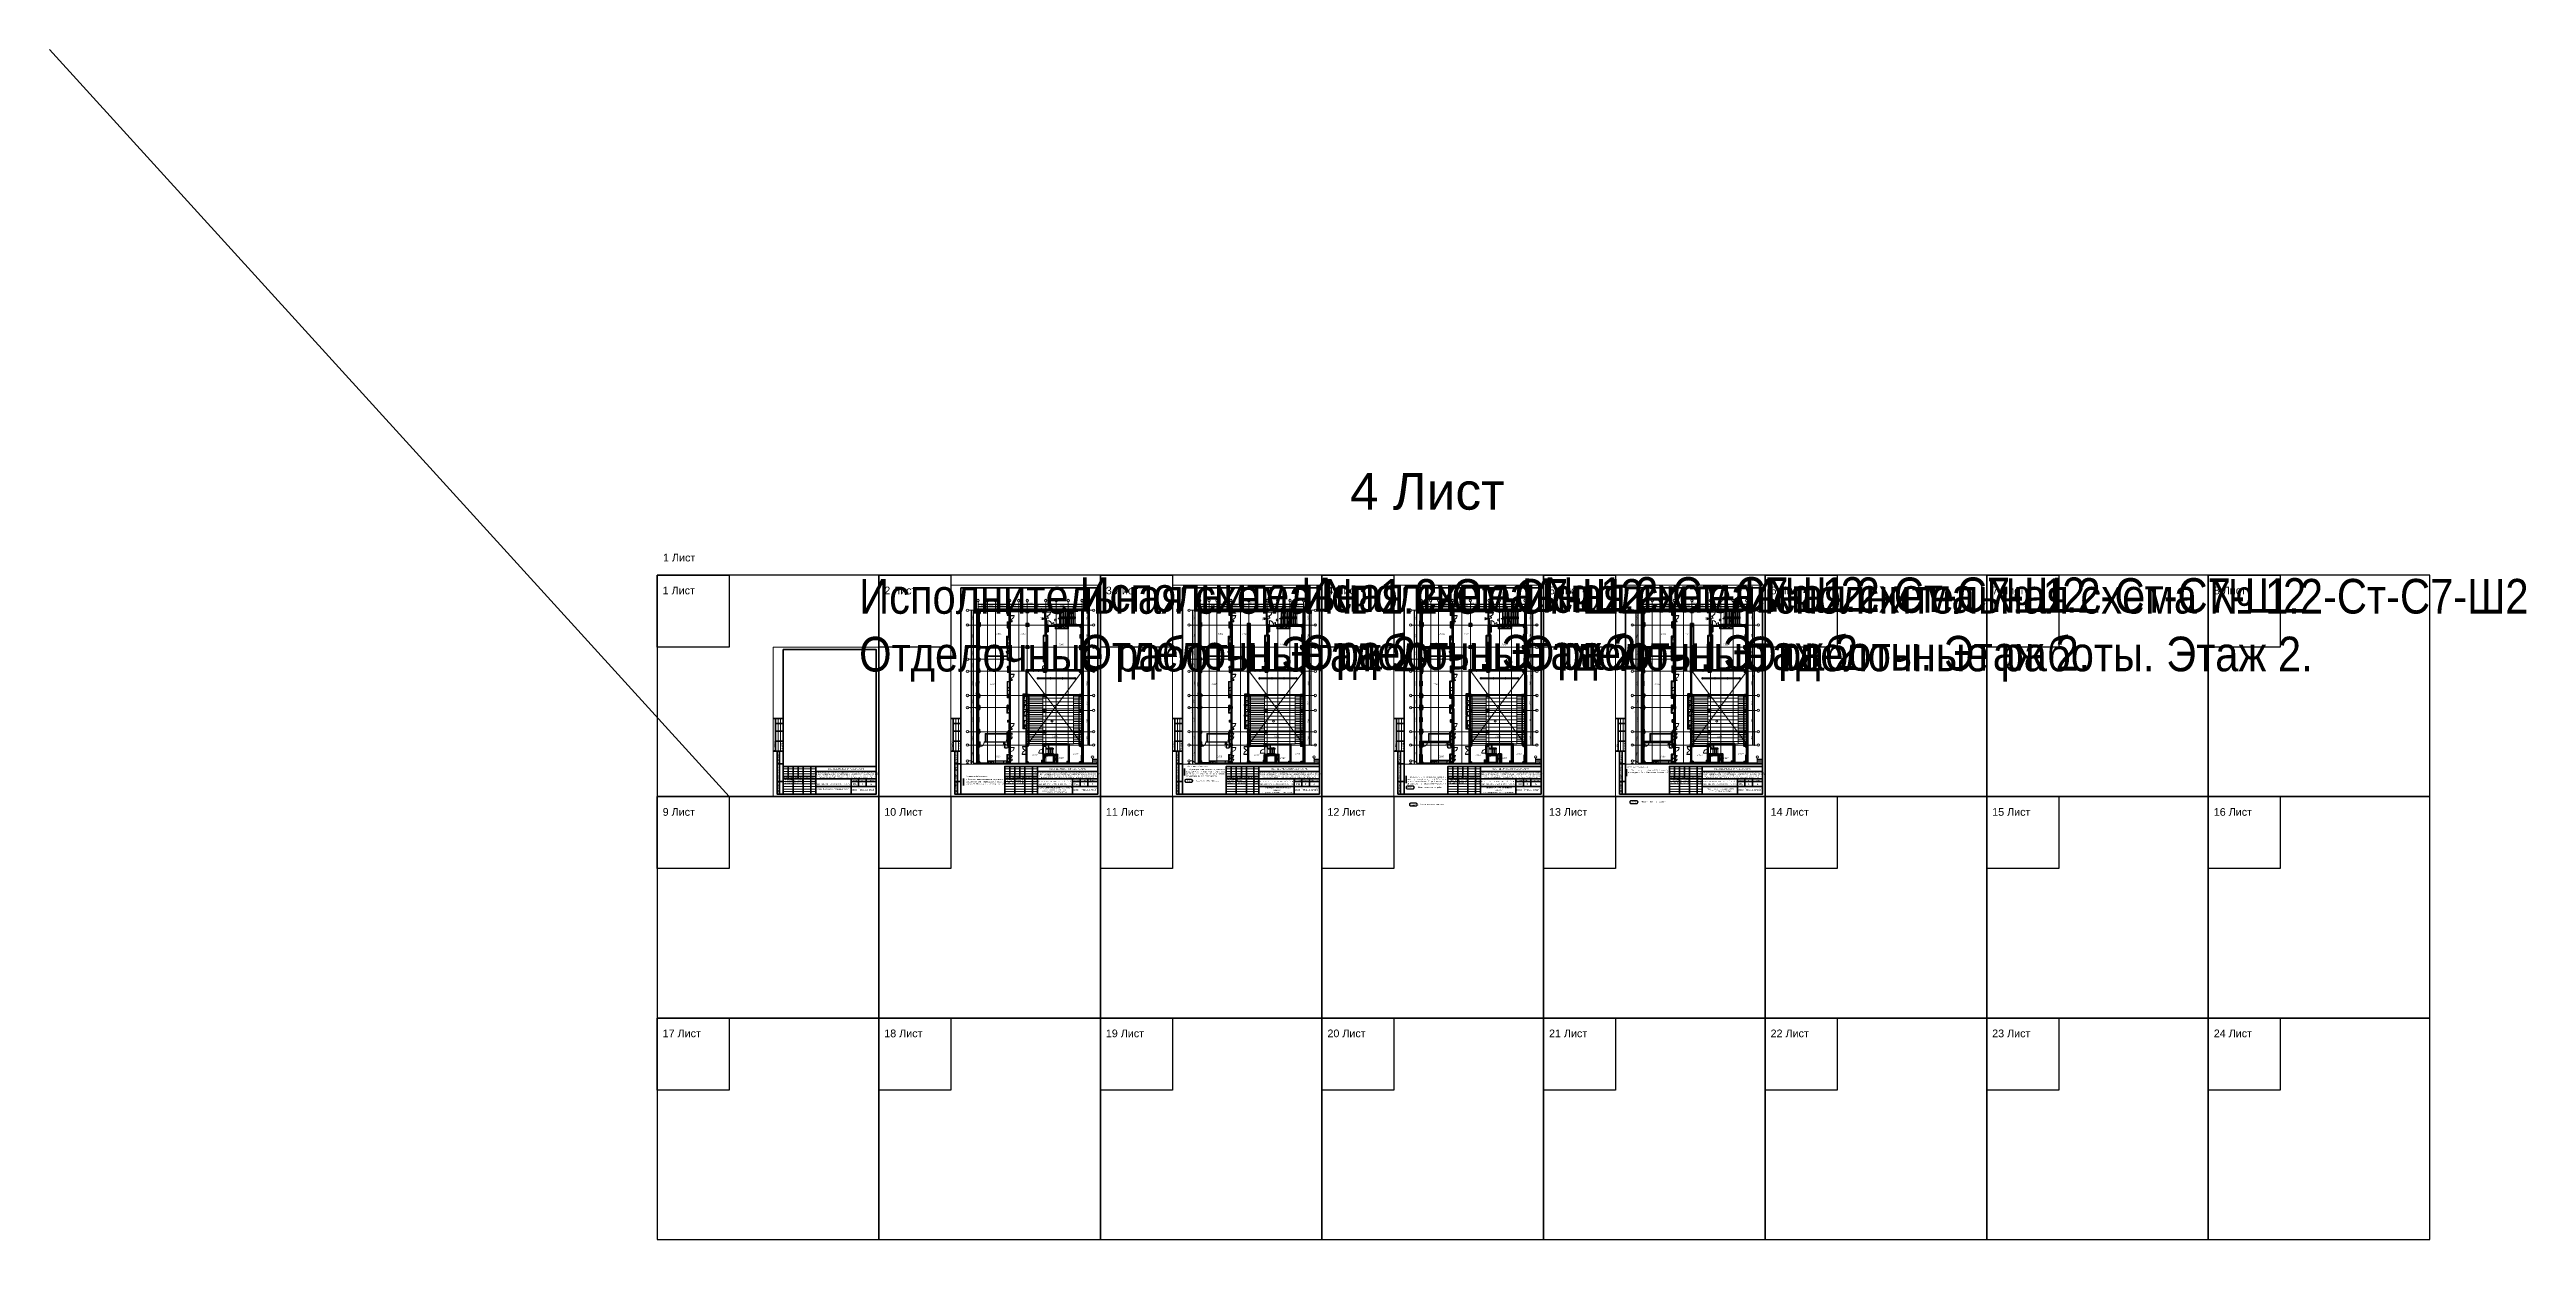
# Paper-space layout '1.n' of a CAD drawing. Header units: millimetres. Extents: x -1350 to 3569, y -880 to 1484.
# The model-space entities are those that its viewports show. They can reach past a viewport. Long polylines and large blocks are cut down to what shows.
import ezdxf
from ezdxf.enums import TextEntityAlignment as Align

# ---------------------------------------------------------------- set-up
doc = ezdxf.new("R2018")
doc.units = ezdxf.units.MM
for name, pattern in [('01 Штриховая _2 мм_', [300, 200, -100]), ('200_ШТРИХ_ш1п0_6_', [160, 100, -60]), ('50_200_ШТРИХ_1Т_ш5_п1_п1_', [700, 500, -100, 0, -100]), ('Штрих короткий', [300, 150, -150]), ('Штриховая _2 мм - 1 мм_', [300, 200, -100])]:
    doc.linetypes.add(name, pattern=pattern)
doc.layers.add('0)ВЭ', color=7, linetype='Continuous', lineweight=15, plot=False)
for name, color, linetype, lineweight in [('0-1', 7, 'Continuous', 5), ('0-2', 7, 'Continuous', 9), ('Двери', 7, 'Continuous', 9), ('Импосты витража', 7, 'Continuous', 9), ('Импосты витража-1', 7, 'Continuous', 25), ('Каркас несущий', 7, 'Continuous', 9), ('Каркас_Импост', 7, 'Continuous', 13), ('Каркас_Импост-1', 7, 'Continuous', 9), ('Колонны', 7, 'Continuous', 9), ('Колонны-1', 7, 'Continuous', 35), ('Контуры', 7, 'Continuous', 9), ('Линии подступенков', 7, 'Continuous', 9), ('Линии свеса', 7, 'Continuous', 9), ('Линии-1', 7, '200_ШТРИХ_ш1п0_6_', 9), ('Марки вырезов', 7, 'Continuous', 9), ('Марки помещений', 7, 'Continuous', 9), ('Несущие колонны', 7, 'Continuous', 9), ('Несущие колонны-1', 7, 'Continuous', 35), ('Обобщенные модели', 7, 'Continuous', 9), ('Общие ребра', 7, 'Continuous', 9), ('Ограждение', 7, 'Continuous', 9), ('Ограждение-1', 7, 'Continuous', 25), ('Ограждение-3', 7, 'Continuous', 35), ('Окна', 7, 'Continuous', 9), ('Оси', 7, 'Continuous', 9), ('Оси-1', 7, 'Continuous', 20), ('Оси-2', 7, '50_200_ШТРИХ_1Т_ш5_п1_п1_', 9), ('Остекление-1', 7, 'Continuous', 9), ('Открывание в плане-2', 7, '200_ШТРИХ_ш1п0_6_', 9), ('Открывание-1', 7, 'Continuous', 9), ('Панель', 7, 'Continuous', 13), ('Перемычка-1', 7, 'Штрих короткий', 9), ('Проем-2', 7, 'Continuous', 9), ('Размеры', 7, 'Continuous', 15), ('Стены', 7, 'Continuous', 9), ('Стены-1', 7, 'Continuous', 13), ('Текстовые примечания', 7, 'Continuous', 9), ('Штриховка разреза-1', 7, 'Continuous', 9), ('Элементы узлов', 7, 'Continuous', 9)]:
    doc.layers.add(name, color=color, linetype=linetype, lineweight=lineweight)
doc.layers.add('1) серпянка', color=2, linetype='Continuous')
doc.layers.add('Условные обозначения', color=90, linetype='Continuous')
for name, color, linetype, lineweight, true_color in [('Ограждение-2', 9, 'Continuous', 9, 0x808080), ('СТ-1_1', 7, 'Штриховая _2 мм - 1 мм_', 90, 0x888888), ('СТ-1_13', 7, '01 Штриховая _2 мм_', 90, 0xd5d3c7), ('СТ-1_8', 7, '01 Штриховая _2 мм_', 90, 0x5c7384), ('Штриховка разреза-2', 7, 'Continuous', 9, 0x787878), ('Штриховка разреза-3', 7, 'Continuous', 9, 0x0080ff), ('Штриховка разреза-4', 1, 'Continuous', 9, 0xff0000)]:
    doc.layers.add(name, color=color, linetype=linetype, lineweight=lineweight, true_color=true_color)
doc.layers.get('0-2').off()
doc.styles.add('ISOCPEUR_I_1', font='isocpeui.ttf', dxfattribs={"width": 0.85, "height": 2.5})
doc.styles.add('ISOCPEUR_I_2', font='isocpeui.ttf', dxfattribs={"width": 0.85, "height": 2.3})
doc.styles.get("Standard").update_dxf_attribs({"font": 'arial.ttf'})
doc.styles.add('СПДС', font='isocpeur.ttf', dxfattribs={"width": 0.9})
doc.dimstyles.new('Размера А3', dxfattribs={"dimtxt": 200, "dimasz": 100, "dimexe": 70, "dimexo": 100, "dimgap": 20, "dimtad": 1, "dimdec": 0, "dimrnd": 10, "dimzin": 0, "dimdsep": 46, "dimtxsty": 'СПДС', "dimblk": 'ARROWHEAD_6', "dimcen": 1, "dimclrd": 256, "dimclre": 256, "dimclrt": 256, "dimazin": 0, "dimtfac": 1, "dimtdec": 0, "dimtmove": 2, "dimatfit": 3, "dimfxl": 1, "dimtolj": 1, "dimtzin": 0, "dimarcsym": 0})
pattern_1 = [(135, (0, 0), (-35.35534, -35.35534), [])]
pattern_2 = [(45, (0, 0), (-114.04925, 114.04925), []), (45, (114.05, 0), (-114.04925, 114.04925), [201.612, -40.322, 3.353, -36.97])]
pattern_3 = [(45, (0, 0), (-84.8528, 84.8528), [])]
pattern_4 = [(45, (0, 0), (-85.53659, 85.53659), []), (45, (57.02, 0), (-85.53659, 85.53659), [])]
pattern_5 = [(45, (0, 0), (-70.71068, 70.71068), []), (135, (0, 0), (-70.71068, -70.71068), [])]
pattern_6 = [(45, (0, 0), (-35.35534, 35.35534), [])]
pattern_7 = [(0, (0, 0), (81.28, 20.32), [3.353, -57.607, 3.353, -57.607, -325.12]), (0, (0, 0), (81.28, 20.32), [-121.92, 3.353, -118.567, 3.353, -57.607, -142.24]), (0, (0, 0), (81.28, 20.32), [-304.8, 3.353, -37.287, 3.353, -98.247]), (120, (30.48, 10.16), (-58.237636, 60.230545), [3.353, -57.607, 3.353, -57.607, -325.12]), (120, (30.48, 10.16), (-58.237636, 60.230545), [-121.92, 3.353, -118.567, 3.353, -57.607, -142.24]), (120, (30.48, 10.16), (-58.237636, 60.230545), [-304.8, 3.353, -37.287, 3.353, -98.247]), (240, (40.64, 50.8), (-23.042364, -80.550545), [3.353, -57.607, 3.353, -57.607, -325.12]), (240, (40.64, 50.8), (-23.042364, -80.550545), [-121.92, 3.353, -118.567, 3.353, -57.607, -142.24]), (240, (40.64, 50.8), (-23.042364, -80.550545), [-304.8, 3.353, -37.287, 3.353, -98.247])]

# ---------------------------------------------------------------- blocks, each defined once
blk = doc.blocks.new('*U5830')
at = {"lineweight": 0}
blk.add_lwpolyline([(-205, -5), (5, -5), (5, 292), (-205, 292)], close=True, dxfattribs=at)
at = {"color": 0, "linetype": 'Continuous', "lineweight": 50}
blk.add_lwpolyline([(-185, 287), (0, 287), (0, 0), (-185, 0)], close=True, dxfattribs=at)
at = {"lineweight": 35}
for points in [[(-185, 150), (-205, 150)], [(-200, 85), (-200, 150)], [(-185, 140), (-200, 140)], [(-185, 125), (-200, 125)], [(-185, 105), (-200, 105)], [(-185, 85), (-205, 85)], [(-185, 85), (-197, 85), (-197, 0), (-185, 0)], [(-185, 60), (-197, 60)], [(-192, 0), (-192, 85)], [(-175, 55), (-175, 30)], [(-165, 55), (-165, 0)], [(-155, 55), (-155, 30)], [(-145, 55), (-145, 0)], [(-130, 55), (-130, 0)], [(-120, 55), (-120, 0)], [(-185, 25), (-197, 25)], [(-185, 35), (-120, 35)], [(-185, 30), (0, 30)], [(-120, 45), (0, 45)], [(-120, 15), (0, 15)], [(-50, 30), (-50, 0)], [(-50, 25), (0, 25)], [(-35, 30), (-35, 15)], [(-20, 30), (-20, 15)]]:
    blk.add_lwpolyline(points, dxfattribs=at)
at = {"lineweight": 18}
for points in [[(-195, 85), (-195, 150)], [(-190, 85), (-190, 150)], [(-185, 50), (-120, 50)], [(-185, 45), (-120, 45)], [(-185, 40), (-120, 40)], [(-185, 25), (-120, 25)], [(-185, 20), (-120, 20)], [(-185, 15), (-120, 15)], [(-185, 10), (-120, 10)], [(-185, 5), (-120, 5)]]:
    blk.add_lwpolyline(points, dxfattribs=at)
at = {"lineweight": 35}
blk.add_lwpolyline([(-185, 0), (0, 0), (0, 55), (-185, 55)], close=True, dxfattribs=at)
at = {"lineweight": 0}
blk.add_lwpolyline([(0, -5), (5, -5), (5, 0)], dxfattribs=at)
at = {"lineweight": -2, "char_height": 2.5, "attachment_point": 5, "rotation": 90, "style": 'СПДС'}
for s, insert, width in [('Согласовано', (-202.5, 95), 19.991), ('Гл. спец.', (-187.5, 95), 19.991), ('Подл. и дата', (-194.5, 42.5), 34.991), ('Взам. инв. N', (-194.5, 72.5), 24.991), ('Инв. N подл.', (-194.5, 12.5), 24.991)]:
    blk.add_mtext(s, dxfattribs=dict(at, insert=insert, width=width))
at = {"lineweight": -2, "char_height": 2.5, "style": 'СПДС'}
for s, insert, width, attachment_point in [('Разработал', (-183.1, 27.5), 17.953, 4), ('Проверил', (-183.1, 22.5), 17.953, 4), ('Изм.', (-180, 32.5), 10, 5), ('Кол.уч.', (-170, 32.5), 10, 5), ('Лист', (-160, 32.5), 10, 5), ('N док.', (-150, 32.5), 10, 5), ('Подп.', (-137.5, 32.5), 15, 5), ('Дата', (-125, 32.5), 10, 5), ('Стадия', (-42.5, 27.5), 15, 5), ('Лист', (-27.5, 27.5), 15, 5), ('Листов', (-10, 27.5), 20, 5)]:
    blk.add_mtext(s, dxfattribs=dict(at, insert=insert, width=width, attachment_point=attachment_point))
at = {"insert": (-119.3, 44.6), "char_height": 2.2, "attachment_point": 1, "style": 'СПДС'}
blk.add_mtext_dynamic_manual_height_columns('\\pxqc;Общеобразовательная школа №2, входящая в состав Многофункционального комплекса спортивной направленности с соответствующей инфраструктурой (емкостью 850 мест) \\Pпо адресу: Российская Федерация, город Москва, вн.тер. г. муниципальный округ Покровское-Стрешнево, шоссе Волоколамское, земельный участок 71/15', width=118.293, gutter_width=0, heights=[15.2], dxfattribs=at)
at = {"lineweight": 30, "width": 0.9, "flags": 104}
blk.add_attdef('ШАПКА', text='', height=3, dxfattribs=at).set_placement((-135, 281), align=Align.MIDDLE_CENTER)
at = {"style": 'СПДС'}
for tag, height, p in [('ШИФР_ПРОЕКТА', 4, (-60, 50)), ('НАИМЕНОВАНИЕ_ОБЪЕКТА2', 2.5, (-85, 20)), ('НАИМЕНОВАНИЕ_ЧЕРТЕЖА2', 2.5, (-85, 5)), ('НАИМЕНОВАНИЕ_ЧЕРТЕЖА1', 2.5, (-85, 10)), ('НАИМЕНОВАНИЕ_ОБЪЕКТА', 2.5, (-85, 25)), ('ОРГАНИЗАЦИЯ_РАЗРАБОТЧИК1', 4, (-25, 8.1)), ('СТАДИЯ', 4, (-42.5, 20)), ('ЛИСТ_первый', 4, (-27.5, 20)), ('ЛИСТОВ', 4, (-10, 20))]:
    blk.add_attdef(tag, text='', height=height, dxfattribs=at).set_placement(p, align=Align.MIDDLE_CENTER)
for tag, p in [('РАЗРАБОТЧИК', (-164, 27.5)), ('РУК.ГРУППЫ', (-164, 22.5))]:
    blk.add_attdef(tag, text='', height=2.5, dxfattribs=at).set_placement(p, align=Align.MIDDLE_LEFT)
at = {"style": 'СПДС', "width": 0.9}
for p in [(-129.6, 26.4), (-129.6, 21.4)]:
    blk.add_attdef('ДАТА', p, '', height=2.3, dxfattribs=at)
blk = doc.blocks.new('*U676')
at = {"lineweight": 0}
blk.add_lwpolyline([(-292, -5), (5, -5), (5, 415), (-292, 415)], close=True, dxfattribs=at)
at = {"color": 0, "linetype": 'Continuous', "lineweight": 50}
blk.add_lwpolyline([(-272, 410), (0, 410), (0, 0), (-272, 0)], close=True, dxfattribs=at)
at = {"lineweight": 35}
for points in [[(-272, 150), (-292, 150)], [(-287, 85), (-287, 150)], [(-272, 140), (-287, 140)], [(-272, 125), (-287, 125)], [(-272, 105), (-287, 105)], [(-272, 85), (-292, 85)], [(-272, 85), (-284, 85), (-284, 0), (-272, 0)], [(-272, 60), (-284, 60)], [(-279, 0), (-279, 85)], [(-175, 55), (-175, 30)], [(-165, 55), (-165, 0)], [(-155, 55), (-155, 30)], [(-145, 55), (-145, 0)], [(-130, 55), (-130, 0)], [(-120, 55), (-120, 0)], [(-272, 25), (-284, 25)], [(-185, 35), (-120, 35)], [(-185, 30), (0, 30)], [(-120, 45), (0, 45)], [(-120, 15), (0, 15)], [(-50, 30), (-50, 0)], [(-50, 25), (0, 25)], [(-35, 30), (-35, 15)], [(-20, 30), (-20, 15)]]:
    blk.add_lwpolyline(points, dxfattribs=at)
at = {"lineweight": 18}
for points in [[(-282, 85), (-282, 150)], [(-277, 85), (-277, 150)], [(-185, 50), (-120, 50)], [(-185, 45), (-120, 45)], [(-185, 40), (-120, 40)], [(-185, 25), (-120, 25)], [(-185, 20), (-120, 20)], [(-185, 15), (-120, 15)], [(-185, 10), (-120, 10)], [(-185, 5), (-120, 5)]]:
    blk.add_lwpolyline(points, dxfattribs=at)
at = {"lineweight": 35}
blk.add_lwpolyline([(-185, 0), (0, 0), (0, 55), (-185, 55)], close=True, dxfattribs=at)
at = {"lineweight": 0}
blk.add_lwpolyline([(0, -5), (5, -5), (5, 0)], dxfattribs=at)
at = {"lineweight": -2, "char_height": 2.5, "attachment_point": 5, "rotation": 90, "style": 'СПДС'}
for s, insert, width in [('Согласовано', (-289.5, 95), 19.991), ('Гл. спец.', (-274.5, 95), 19.991), ('Подл. и дата', (-281.5, 42.5), 34.991), ('Взам. инв. N', (-281.5, 72.5), 24.991), ('Инв. N подл.', (-281.5, 12.5), 24.991)]:
    blk.add_mtext(s, dxfattribs=dict(at, insert=insert, width=width))
at = {"lineweight": -2, "char_height": 2.5, "style": 'СПДС'}
for s, insert, width, attachment_point in [('Разработал', (-183.1, 27.5), 17.953, 4), ('Проверил', (-183.1, 22.5), 17.953, 4), ('Изм.', (-180, 32.5), 10, 5), ('Кол.уч.', (-170, 32.5), 10, 5), ('Лист', (-160, 32.5), 10, 5), ('N док.', (-150, 32.5), 10, 5), ('Подп.', (-137.5, 32.5), 15, 5), ('Дата', (-125, 32.5), 10, 5), ('Стадия', (-42.5, 27.5), 15, 5), ('Лист', (-27.5, 27.5), 15, 5), ('Листов', (-10, 27.5), 20, 5)]:
    blk.add_mtext(s, dxfattribs=dict(at, insert=insert, width=width, attachment_point=attachment_point))
at = {"insert": (-119.3, 44.6), "char_height": 2.2, "attachment_point": 1, "style": 'СПДС'}
blk.add_mtext_dynamic_manual_height_columns('\\pxqc;Общеобразовательная школа №2, входящая в состав Многофункционального комплекса спортивной направленности с соответствующей инфраструктурой (емкостью 850 мест) \\Pпо адресу: Российская Федерация, город Москва, вн.тер. г. муниципальный округ Покровское-Стрешнево, шоссе Волоколамское, земельный участок 71/15', width=118.293, gutter_width=0, heights=[15.2], dxfattribs=at)
at = {"lineweight": 30, "width": 0.9, "flags": 104}
blk.add_attdef('ШАПКА', text='', height=3, dxfattribs=at).set_placement((-135, 281), align=Align.MIDDLE_CENTER)
at = {"style": 'СПДС'}
for tag, height, p in [('ШИФР_ПРОЕКТА', 4, (-60, 50)), ('НАИМЕНОВАНИЕ_ОБЪЕКТА2', 2.5, (-85, 20)), ('НАИМЕНОВАНИЕ_ЧЕРТЕЖА2', 2.5, (-85, 5)), ('НАИМЕНОВАНИЕ_ЧЕРТЕЖА1', 2.5, (-85, 10)), ('НАИМЕНОВАНИЕ_ОБЪЕКТА', 2.5, (-85, 25)), ('ОРГАНИЗАЦИЯ_РАЗРАБОТЧИК1', 4, (-25, 8.1)), ('СТАДИЯ', 4, (-42.5, 20)), ('ЛИСТ_первый', 4, (-27.5, 20)), ('ЛИСТОВ', 4, (-10, 20))]:
    blk.add_attdef(tag, text='', height=height, dxfattribs=at).set_placement(p, align=Align.MIDDLE_CENTER)
for tag, p in [('РАЗРАБОТЧИК', (-164, 27.5)), ('РУК.ГРУППЫ', (-164, 22.5))]:
    blk.add_attdef(tag, text='', height=2.5, dxfattribs=at).set_placement(p, align=Align.MIDDLE_LEFT)
at = {"style": 'СПДС', "width": 0.9}
for p in [(-129.6, 26.4), (-129.6, 21.4)]:
    blk.add_attdef('ДАТА', p, '', height=2.3, dxfattribs=at)
blk = doc.blocks.new('*U5854')
at = {"color": 4}
blk.add_lwpolyline([(-220, -220), (220, -220), (220, 220), (-220, 220)], close=True, dxfattribs=at)
at = {"color": 3}
blk.add_lwpolyline([(-220, 220), (-77, 220), (-77, 77), (-220, 77)], close=True, dxfattribs=at)
blk = doc.blocks.new('*U5855')
at = {"color": 0, "linetype": 'ByBlock', "lineweight": -2, "transparency": 16777216}
for p in [(0, 880), (440, 880), (880, 880), (1320, 880), (0, 440), (440, 440), (880, 440), (1320, 440), (0, 0), (440, 0), (880, 0), (1320, 0)]:
    blk.add_blockref('*U5854', p, dxfattribs=at)
blk = doc.blocks.new('*U5856')
at = {"color": 4}
blk.add_lwpolyline([(-220, -220), (220, -220), (220, 220), (-220, 220)], close=True, dxfattribs=at)
at = {"color": 3}
blk.add_lwpolyline([(-220, 220), (-77, 220), (-77, 77), (-220, 77)], close=True, dxfattribs=at)
blk = doc.blocks.new('*U5857')
at = {"color": 0, "linetype": 'ByBlock', "lineweight": -2, "transparency": 16777216}
for p in [(0, 880), (440, 880), (880, 880), (1320, 880), (0, 440), (440, 440), (880, 440), (1320, 440), (0, 0), (440, 0), (880, 0), (1320, 0)]:
    blk.add_blockref('*U5856', p, dxfattribs=at)
blk = doc.blocks.new('BSC_Колонна _Прямоугольная - 500х500-25976076-АИ2_02_План отделки стен 2-го этажа _Часть 2_')
at = {"layer": 'Несущие колонны'}
h = blk.add_hatch(dxfattribs=at)
h.set_pattern_fill('FP_4', color=256, style=0, pattern_type=2)
h.set_pattern_definition([(45, (-12200, -34300), (-114.04925, 114.04925), []), (45, (-12085.95, -34300), (-114.04925, 114.04925), [201.613, -40.323, 3.353, -36.97])])
h.paths.add_polyline_path([(-250, -250), (250, -250), (250, 250), (-250, 250)], flags=0)
at = {"layer": 'Несущие колонны-1'}
for p, q in [((250, 250), (-250, 250)), ((-250, 250), (-250, -250)), ((250, -250), (250, 250)), ((-250, -250), (250, -250))]:
    blk.add_line(p, q, dxfattribs=at)
blk = doc.blocks.new('BSC_Колонна _Прямоугольная - 500х700-25976089-АИ2_02_План отделки стен 2-го этажа _Часть 2_')
at = {"layer": 'Несущие колонны'}
h = blk.add_hatch(dxfattribs=at)
h.set_pattern_fill('FP_5', color=256, style=0, pattern_type=2)
h.set_pattern_definition([(315, (-34300, 25550), (114.04925, 114.04925), []), (315, (-34300, 25435.95), (114.04925, 114.04925), [201.613, -40.323, 3.353, -36.97])])
h.paths.add_polyline_path([(-250, 350), (-250, -350), (250, -350), (250, 350)], flags=0)
at = {"layer": 'Несущие колонны-1'}
for p, q in [((250, 350), (-250, 350)), ((-250, 350), (-250, -350)), ((250, -350), (250, 350)), ((-250, -350), (250, -350))]:
    blk.add_line(p, q, dxfattribs=at)
blk = doc.blocks.new('BSC_Колонна _Прямоугольная - 500х500-V1-АИ2_02_План отделки стен 2-го этажа _Часть 2_')
at = {"layer": 'Несущие колонны'}
h = blk.add_hatch(dxfattribs=at)
h.set_pattern_fill('FP_6', color=256, style=0, pattern_type=2)
h.set_pattern_definition([(45, (-12200, -28300), (-114.04925, 114.04925), []), (45, (-12085.95, -28300), (-114.04925, 114.04925), [201.613, -40.323, 3.353, -36.97])])
h.paths.add_polyline_path([(-250, -250), (250, -250), (250, 250), (-250, 250), (-250, -86)], flags=0)
at = {"layer": 'Несущие колонны-1'}
for p, q in [((250, 250), (-250, 250)), ((-250, 250), (-250, -250)), ((250, -250), (250, 250)), ((0, -250), (250, -250))]:
    blk.add_line(p, q, dxfattribs=at)
blk = doc.blocks.new('BSC_Колонна _Прямоугольная - 500х700-V2-АИ2_02_План отделки стен 2-го этажа _Часть 2_')
at = {"layer": 'Несущие колонны'}
h = blk.add_hatch(dxfattribs=at)
h.set_pattern_fill('FP_7', color=256, style=0, pattern_type=2)
h.set_pattern_definition([(315, (-40300, 25550), (114.04925, 114.04925), []), (315, (-40300, 25435.95), (114.04925, 114.04925), [201.613, -40.323, 3.353, -36.97])])
h.paths.add_polyline_path([(-250, 350), (-250, -350), (250, -350), (250, 350)], flags=0)
at = {"layer": 'Несущие колонны-1'}
for p, q in [((250, 350), (-250, 350)), ((-250, 350), (-250, -350)), ((250, -350), (250, 350)), ((-250, -350), (250, -350))]:
    blk.add_line(p, q, dxfattribs=at)
blk = doc.blocks.new('BSC_Колонна _Прямоугольная - 500х700-V3-АИ2_02_План отделки стен 2-го этажа _Часть 2_')
at = {"layer": 'Несущие колонны'}
h = blk.add_hatch(dxfattribs=at)
h.set_pattern_fill('FP_8', color=256, style=0, pattern_type=2)
h.set_pattern_definition([(315, (-34300, 16600), (114.04925, 114.04925), []), (315, (-34300, 16485.95), (114.04925, 114.04925), [201.613, -40.323, 3.353, -36.97])])
h.paths.add_polyline_path([(-250, 350), (-250, -350), (250, -350), (250, 350)], flags=0)
at = {"layer": 'Несущие колонны-1'}
for p, q in [((250, 350), (-250, 350)), ((-250, 350), (-250, -350)), ((250, -350), (250, 350)), ((-250, -350), (250, -350))]:
    blk.add_line(p, q, dxfattribs=at)
blk = doc.blocks.new('BSC_Колонна _Прямоугольная - 500х700-V4-АИ2_02_План отделки стен 2-го этажа _Часть 2_')
at = {"layer": 'Несущие колонны'}
h = blk.add_hatch(dxfattribs=at)
h.set_pattern_fill('FP_9', color=256, style=0, pattern_type=2)
h.set_pattern_definition([(315, (-24600, 16450), (114.04925, 114.04925), []), (315, (-24600, 16335.95), (114.04925, 114.04925), [201.613, -40.323, 3.353, -36.97])])
h.paths.add_polyline_path([(-250, 350), (-250, -350), (250, -350), (250, 350)], flags=0)
at = {"layer": 'Несущие колонны-1'}
for p, q in [((250, 350), (-250, 350)), ((-250, 350), (-250, -350)), ((250, -350), (250, 350)), ((-250, -350), (250, -350))]:
    blk.add_line(p, q, dxfattribs=at)
blk = doc.blocks.new('BSC_Колонна _Прямоугольная - 500х700-V5-АИ2_02_План отделки стен 2-го этажа _Часть 2_')
at = {"layer": 'Несущие колонны'}
h = blk.add_hatch(dxfattribs=at)
h.set_pattern_fill('FP_10', color=256, style=0, pattern_type=2)
h.set_pattern_definition([(315, (-28300, 16450), (114.04925, 114.04925), []), (315, (-28300, 16335.95), (114.04925, 114.04925), [201.613, -40.323, 3.353, -36.97])])
h.paths.add_polyline_path([(-250, 350), (-250, -350), (250, -350), (250, 350)], flags=0)
at = {"layer": 'Несущие колонны-1'}
for p, q in [((250, 350), (-250, 350)), ((-250, 350), (-250, -350)), ((250, -350), (250, 350)), ((-250, -350), (250, -350))]:
    blk.add_line(p, q, dxfattribs=at)
blk = doc.blocks.new('BSC_Колонна _Прямоугольная - 500х500-V6-АИ2_02_План отделки стен 2-го этажа _Часть 2_')
at = {"layer": 'Несущие колонны'}
h = blk.add_hatch(dxfattribs=at)
h.set_pattern_fill('FP_11', color=256, style=0, pattern_type=2)
h.set_pattern_definition([(45, (-12200, -45800), (-114.04925, 114.04925), []), (45, (-12085.95, -45800), (-114.04925, 114.04925), [201.613, -40.323, 3.353, -36.97])])
h.paths.add_polyline_path([(-250, -250), (250, -250), (250, 250), (-250, 250), (-250, -29)], flags=0)
at = {"layer": 'Несущие колонны-1'}
for p, q in [((250, 250), (-250, 250)), ((-250, 250), (-250, -250)), ((250, -250), (250, 250)), ((-250, -250), (250, -250))]:
    blk.add_line(p, q, dxfattribs=at)
blk = doc.blocks.new('BSC_Колонна _Прямоугольная - 500х500-V35-АИ2_02_План отделки стен 2-го этажа _Часть 2_')
at = {"layer": 'Несущие колонны'}
h = blk.add_hatch(dxfattribs=at)
h.set_pattern_fill('FP_43', color=256, style=0, pattern_type=2)
h.set_pattern_definition([(45, (-150, -34300), (-114.04925, 114.04925), []), (45, (-35.95, -34300), (-114.04925, 114.04925), [201.613, -40.323, 3.353, -36.97])])
h.paths.add_polyline_path([(-250, -250), (250, -250), (250, 250), (-250, 250)], flags=0)
at = {"layer": 'Несущие колонны-1'}
for p, q in [((250, 250), (-250, 250)), ((-250, 250), (-250, -250)), ((250, -250), (250, 250)), ((-250, -250), (250, -250))]:
    blk.add_line(p, q, dxfattribs=at)
blk = doc.blocks.new('BSC_Колонна _Прямоугольная - 500х500-V36-АИ2_02_План отделки стен 2-го этажа _Часть 2_')
at = {"layer": 'Несущие колонны'}
h = blk.add_hatch(dxfattribs=at)
h.set_pattern_fill('FP_44', color=256, style=0, pattern_type=2)
h.set_pattern_definition([(45, (-7700, -34300), (-114.04925, 114.04925), []), (45, (-7585.95, -34300), (-114.04925, 114.04925), [201.613, -40.323, 3.353, -36.97])])
h.paths.add_polyline_path([(-250, -250), (250, -250), (250, 250), (-250, 250)], flags=0)
at = {"layer": 'Несущие колонны-1'}
for p, q in [((250, 250), (-250, 250)), ((-250, 250), (-250, -250)), ((250, -250), (250, 250)), ((-250, -250), (250, -250))]:
    blk.add_line(p, q, dxfattribs=at)
blk = doc.blocks.new('BSC_Колонна _Прямоугольная - 500х500-V37-АИ2_02_План отделки стен 2-го этажа _Часть 2_')
at = {"layer": 'Несущие колонны'}
h = blk.add_hatch(dxfattribs=at)
h.set_pattern_fill('FP_45', color=256, style=0, pattern_type=2)
h.set_pattern_definition([(45, (-150, -28300), (-114.04925, 114.04925), []), (45, (-35.95, -28300), (-114.04925, 114.04925), [201.613, -40.323, 3.353, -36.97])])
h.paths.add_polyline_path([(-250, -250), (250, -250), (250, 250), (-250, 250), (-250, -86)], flags=0)
at = {"layer": 'Несущие колонны-1'}
for p, q in [((250, 250), (-250, 250)), ((-250, 250), (-250, -250)), ((250, -250), (250, 250)), ((-250, -250), (250, -250))]:
    blk.add_line(p, q, dxfattribs=at)
blk = doc.blocks.new('BSC_Колонна _Прямоугольная - 500х500-V38-АИ2_02_План отделки стен 2-го этажа _Часть 2_')
at = {"layer": 'Несущие колонны'}
h = blk.add_hatch(dxfattribs=at)
h.set_pattern_fill('FP_46', color=256, style=0, pattern_type=2)
h.set_pattern_definition([(45, (-7700, -28300), (-114.04925, 114.04925), []), (45, (-7585.95, -28300), (-114.04925, 114.04925), [201.613, -40.323, 3.353, -36.97])])
h.paths.add_polyline_path([(-250, -250), (250, -250), (250, 250), (-250, 250)], flags=0)
at = {"layer": 'Несущие колонны-1'}
for p, q in [((250, 250), (-250, 250)), ((-250, 250), (-250, -250)), ((250, -250), (250, 250)), ((-250, -250), (250, -250))]:
    blk.add_line(p, q, dxfattribs=at)
blk = doc.blocks.new('BSC_Колонна _Прямоугольная - 500х500-V39-АИ2_02_План отделки стен 2-го этажа _Часть 2_')
at = {"layer": 'Несущие колонны'}
h = blk.add_hatch(dxfattribs=at)
h.set_pattern_fill('FP_47', color=256, style=0, pattern_type=2)
h.set_pattern_definition([(45, (-150, -49300), (-114.04925, 114.04925), []), (45, (-35.95, -49300), (-114.04925, 114.04925), [201.613, -40.323, 3.353, -36.97])])
h.paths.add_polyline_path([(-250, -250), (250, -250), (250, 250), (-250, 250), (-250, 167)], flags=0)
at = {"layer": 'Несущие колонны-1'}
for p, q in [((250, 250), (-250, 250)), ((-250, 250), (-250, -250)), ((250, -250), (250, 250)), ((-250, -250), (250, -250))]:
    blk.add_line(p, q, dxfattribs=at)
blk = doc.blocks.new('BSC_Колонна _Прямоугольная - 500х500-V40-АИ2_02_План отделки стен 2-го этажа _Часть 2_')
at = {"layer": 'Несущие колонны'}
h = blk.add_hatch(dxfattribs=at)
h.set_pattern_fill('FP_48', color=256, style=0, pattern_type=2)
h.set_pattern_definition([(45, (-7700, -49300), (-114.04925, 114.04925), []), (45, (-7585.95, -49300), (-114.04925, 114.04925), [201.613, -40.323, 3.353, -36.97])])
h.paths.add_polyline_path([(-250, -250), (250, -250), (250, 250), (-250, 250), (-250, 167)], flags=0)
at = {"layer": 'Несущие колонны-1'}
for p, q in [((250, 250), (-250, 250)), ((-250, 250), (-250, -250)), ((250, -250), (250, 250)), ((-250, -250), (250, -250))]:
    blk.add_line(p, q, dxfattribs=at)
blk = doc.blocks.new('BSC_Колонна _Прямоугольная - 500х500-V41-АИ2_02_План отделки стен 2-го этажа _Часть 2_')
at = {"layer": 'Несущие колонны'}
h = blk.add_hatch(dxfattribs=at)
h.set_pattern_fill('FP_49', color=256, style=0, pattern_type=2)
h.set_pattern_definition([(45, (-150, -11600), (-114.0493, 114.0493), []), (45, (-35.95, -11600), (-114.0493, 114.0493), [201.612, -40.322, 3.353, -36.97])])
h.paths.add_polyline_path([(-250, -250), (250, -250), (250, 250), (-250, 250)], flags=0)
at = {"layer": 'Несущие колонны-1'}
for p, q in [((250, 250), (-250, 250)), ((-250, 250), (-250, -250)), ((250, -250), (250, 250)), ((-250, -250), (250, -250))]:
    blk.add_line(p, q, dxfattribs=at)
blk = doc.blocks.new('BSC_Колонна _Прямоугольная - 500х500-V42-АИ2_02_План отделки стен 2-го этажа _Часть 2_')
at = {"layer": 'Несущие колонны'}
h = blk.add_hatch(dxfattribs=at)
h.set_pattern_fill('FP_50', color=256, style=0, pattern_type=2)
h.set_pattern_definition([(45, (-7700, -11600), (-114.0493, 114.0493), []), (45, (-7585.95, -11600), (-114.0493, 114.0493), [201.613, -40.323, 3.353, -36.97])])
h.paths.add_polyline_path([(-250, -250), (250, -250), (250, 250), (-250, 250)], flags=0)
at = {"layer": 'Несущие колонны-1'}
for p, q in [((250, 250), (-250, 250)), ((-250, 250), (-250, -250)), ((250, -250), (250, 250)), ((-250, -250), (250, -250))]:
    blk.add_line(p, q, dxfattribs=at)
blk = doc.blocks.new('BSC_Колонна _Прямоугольная - 500х500-V43-АИ2_02_План отделки стен 2-го этажа _Часть 2_')
at = {"layer": 'Несущие колонны'}
h = blk.add_hatch(dxfattribs=at)
h.set_pattern_fill('FP_51', color=256, style=0, pattern_type=2)
h.set_pattern_definition([(45, (-150, -25300), (-114.0493, 114.0493), []), (45, (-35.95, -25300), (-114.0493, 114.0493), [201.613, -40.323, 3.353, -36.97])])
h.paths.add_polyline_path([(-250, -250), (250, -250), (250, 250), (-250, 250), (-250, 142)], flags=0)
at = {"layer": 'Несущие колонны-1'}
for p, q in [((250, 250), (-250, 250)), ((-250, 250), (-250, -250)), ((250, -250), (250, 250)), ((-250, -250), (250, -250))]:
    blk.add_line(p, q, dxfattribs=at)
blk = doc.blocks.new('BSC_Колонна _Прямоугольная - 500х500-V44-АИ2_02_План отделки стен 2-го этажа _Часть 2_')
at = {"layer": 'Несущие колонны'}
h = blk.add_hatch(dxfattribs=at)
h.set_pattern_fill('FP_52', color=256, style=0, pattern_type=2)
h.set_pattern_definition([(45, (-150, -19300), (-114.0493, 114.0493), []), (45, (-35.95, -19300), (-114.0493, 114.0493), [201.612, -40.322, 3.353, -36.97])])
h.paths.add_polyline_path([(-250, -250), (250, -250), (250, 250), (-250, 250)], flags=0)
at = {"layer": 'Несущие колонны-1'}
for p, q in [((250, 250), (-250, 250)), ((-250, 250), (-250, -250)), ((250, -250), (250, 250)), ((-250, -250), (250, -250))]:
    blk.add_line(p, q, dxfattribs=at)
blk = doc.blocks.new('BSC_Колонна _Прямоугольная - 500х500-V45-АИ2_02_План отделки стен 2-го этажа _Часть 2_')
at = {"layer": 'Несущие колонны'}
h = blk.add_hatch(dxfattribs=at)
h.set_pattern_fill('FP_53', color=256, style=0, pattern_type=2)
h.set_pattern_definition([(45, (-7700, -25300), (-114.0493, 114.0493), []), (45, (-7585.95, -25300), (-114.0493, 114.0493), [201.613, -40.323, 3.353, -36.97])])
h.paths.add_polyline_path([(-250, -250), (250, -250), (250, 250), (-250, 250), (-250, 142)], flags=0)
at = {"layer": 'Несущие колонны-1'}
for p, q in [((250, 250), (-250, 250)), ((-250, 250), (-250, -250)), ((250, -250), (250, 250)), ((-250, -250), (250, -250))]:
    blk.add_line(p, q, dxfattribs=at)
blk = doc.blocks.new('BSC_Колонна _Прямоугольная - 500х500-V46-АИ2_02_План отделки стен 2-го этажа _Часть 2_')
at = {"layer": 'Несущие колонны'}
h = blk.add_hatch(dxfattribs=at)
h.set_pattern_fill('FP_54', color=256, style=0, pattern_type=2)
h.set_pattern_definition([(45, (-7700, -19300), (-114.0493, 114.0493), []), (45, (-7585.95, -19300), (-114.0493, 114.0493), [201.613, -40.323, 3.353, -36.97])])
h.paths.add_polyline_path([(-250, -250), (250, -250), (250, 250), (-250, 250)], flags=0)
at = {"layer": 'Несущие колонны-1'}
for p, q in [((250, 250), (-250, 250)), ((-250, 250), (-250, -250)), ((250, -250), (250, 250)), ((-250, -250), (250, -250))]:
    blk.add_line(p, q, dxfattribs=at)
blk = doc.blocks.new('BSC_Колонна _Прямоугольная - 500х500-V47-АИ2_02_План отделки стен 2-го этажа _Часть 2_')
at = {"layer": 'Несущие колонны'}
h = blk.add_hatch(dxfattribs=at)
h.set_pattern_fill('FP_55', color=256, style=0, pattern_type=2)
h.set_pattern_definition([(45, (-150, -37300), (-114.04925, 114.04925), []), (45, (-35.95, -37300), (-114.04925, 114.04925), [201.613, -40.323, 3.353, -36.97])])
h.paths.add_polyline_path([(-250, -250), (250, -250), (250, 250), (-250, 250), (-250, 154)], flags=0)
at = {"layer": 'Несущие колонны-1'}
for p, q in [((250, 250), (-250, 250)), ((-250, 250), (-250, -250)), ((250, -250), (250, 250)), ((-250, -250), (250, -250))]:
    blk.add_line(p, q, dxfattribs=at)
blk = doc.blocks.new('BSC_Колонна _Прямоугольная - 500х500-V48-АИ2_02_План отделки стен 2-го этажа _Часть 2_')
at = {"layer": 'Несущие колонны'}
h = blk.add_hatch(dxfattribs=at)
h.set_pattern_fill('FP_56', color=256, style=0, pattern_type=2)
h.set_pattern_definition([(45, (-7700, -37300), (-114.04925, 114.04925), []), (45, (-7585.95, -37300), (-114.04925, 114.04925), [201.613, -40.323, 3.353, -36.97])])
h.paths.add_polyline_path([(-250, -250), (250, -250), (250, 250), (-250, 250)], flags=0)
at = {"layer": 'Несущие колонны-1'}
for p, q in [((250, 250), (-250, 250)), ((-250, 250), (-250, -250)), ((250, -250), (250, 250)), ((-250, -250), (250, -250))]:
    blk.add_line(p, q, dxfattribs=at)
blk = doc.blocks.new('BSC_Колонна _Прямоугольная - 500х500-V49-АИ2_02_План отделки стен 2-го этажа _Часть 2_')
at = {"layer": 'Несущие колонны'}
h = blk.add_hatch(dxfattribs=at)
h.set_pattern_fill('FP_57', color=256, style=0, pattern_type=2)
h.set_pattern_definition([(45, (-150, -45800), (-114.04925, 114.04925), []), (45, (-35.95, -45800), (-114.04925, 114.04925), [201.613, -40.323, 3.353, -36.97])])
h.paths.add_polyline_path([(-250, -250), (250, -250), (250, 250), (-250, 250), (-250, -29)], flags=0)
at = {"layer": 'Несущие колонны-1'}
for p, q in [((250, 250), (-250, 250)), ((-250, 250), (-250, -250)), ((250, -250), (250, 250)), ((-250, -250), (250, -250))]:
    blk.add_line(p, q, dxfattribs=at)
blk = doc.blocks.new('BSC_Колонна _Прямоугольная - 500х500-V50-АИ2_02_План отделки стен 2-го этажа _Часть 2_')
at = {"layer": 'Несущие колонны'}
h = blk.add_hatch(dxfattribs=at)
h.set_pattern_fill('FP_58', color=256, style=0, pattern_type=2)
h.set_pattern_definition([(45, (-7700, -45800), (-114.04925, 114.04925), []), (45, (-7585.95, -45800), (-114.04925, 114.04925), [201.613, -40.323, 3.353, -36.97])])
h.paths.add_polyline_path([(-250, -250), (250, -250), (250, 250), (-250, 250), (-250, -29)], flags=0)
at = {"layer": 'Несущие колонны-1'}
for p, q in [((250, 250), (-250, 250)), ((-250, 250), (-250, -250)), ((250, -250), (250, 250)), ((-250, -250), (250, -250))]:
    blk.add_line(p, q, dxfattribs=at)
blk = doc.blocks.new('Дверь_СКБ_2Ст_Внутренняя_ШЕР - СОШ_Д-31__Дв_1600x2100h_ЛК_Лифтовой холл _зона безопасности МГН__EIS60-26412756-АИ2_02_План отделки стен 2-го этажа _Часть 2_')
at = {"layer": 'Каркас_Импост'}
for p, q in [((-737.5, 125), (-787.5, 125)), ((-787.5, 125), (-787.5, 45)), ((-727.5, 45), (-787.5, 45)), ((-737.5, 125), (-737.5, 100)), ((-737.5, 100), (-727.5, 100)), ((-727.5, 100), (-727.5, 45)), ((752.5, 100), (762.5, 100)), ((752.5, 100), (752.5, 45)), ((812.5, 45), (752.5, 45)), ((812.5, 125), (762.5, 125)), ((762.5, 125), (762.5, 100)), ((812.5, 125), (812.5, 45))]:
    blk.add_line(p, q, dxfattribs=at)
at = {"layer": 'Открывание-1'}
for centre, radius, start, end in [((-737.5, 125), 1000, 0, 90), ((762.5, 125), 500, 90, 180)]:
    blk.add_arc(centre, radius, start, end, dxfattribs=at)
at = {"layer": 'Панель'}
for p, q in [((-737.5, 1125), (-712.5, 1125)), ((-737.5, 1125), (-737.5, 125)), ((-737.5, 125), (-712.5, 125)), ((-712.5, 125), (-712.5, 1125)), ((762.5, 625), (737.5, 625)), ((737.5, 125), (737.5, 625)), ((762.5, 125), (737.5, 125)), ((762.5, 625), (762.5, 125))]:
    blk.add_line(p, q, dxfattribs=at)
blk = doc.blocks.new('Дверь_СКБ_1Ст_Внутренняя_ШЕР - СОШ_Д-20__Дв_1150x2100h_Пультовая_EIS60-36883294-АИ2_02_План отделки стен 2-го этажа _Часть 2_')
at = {"layer": 'Каркас_Импост'}
for p, q in [((-512.5, 50), (-562.5, 50)), ((-562.5, 50), (-562.5, -30)), ((-512.5, 50), (-512.5, 10)), ((-512.5, 10), (-502.5, 10)), ((-502.5, 10), (-502.5, -30)), ((527.5, 10), (537.5, 10)), ((527.5, 10), (527.5, -30)), ((587.5, 50), (537.5, 50)), ((537.5, 50), (537.5, 10)), ((587.5, 50), (587.5, -30)), ((-502.5, -30), (-562.5, -30)), ((587.5, -30), (527.5, -30))]:
    blk.add_line(p, q, dxfattribs=at)
at = {"layer": 'Открывание-1'}
blk.add_arc((-512.5, 50), 1050, 360, 90, dxfattribs=at)
at = {"layer": 'Панель'}
for p, q in [((-512.5, 1100), (-472.5, 1100)), ((-512.5, 1100), (-512.5, 50)), ((-512.5, 50), (-472.5, 50)), ((-472.5, 50), (-472.5, 1100))]:
    blk.add_line(p, q, dxfattribs=at)
blk = doc.blocks.new('BSC_Колонна _Прямоугольная - 500х500-V72-АИ2_02_План отделки стен 2-го этажа _Часть 2_')
at = {"layer": 'Несущие колонны'}
h = blk.add_hatch(dxfattribs=at)
h.set_pattern_fill('FP_82', color=256, style=0, pattern_type=2)
h.set_pattern_definition([(45, (-12200, -49300), (-114.04925, 114.04925), []), (45, (-12085.95, -49300), (-114.04925, 114.04925), [201.613, -40.323, 3.353, -36.97])])
h.paths.add_polyline_path([(-250, -250), (250, -250), (250, 250), (-250, 250), (-250, 167)], flags=0)
at = {"layer": 'Несущие колонны-1'}
for p, q in [((250, 250), (-250, 250)), ((-250, 250), (-250, -250)), ((250, -250), (250, 250)), ((-250, -250), (250, -250))]:
    blk.add_line(p, q, dxfattribs=at)
blk = doc.blocks.new('BSC_Колонна _Прямоугольная - 500х500-V73-АИ2_02_План отделки стен 2-го этажа _Часть 2_')
at = {"layer": 'Несущие колонны'}
h = blk.add_hatch(dxfattribs=at)
h.set_pattern_fill('FP_83', color=256, style=0, pattern_type=2)
h.set_pattern_definition([(45, (-12200, -40300), (-114.04925, 114.04925), []), (45, (-12085.95, -40300), (-114.04925, 114.04925), [201.613, -40.323, 3.353, -36.97])])
h.paths.add_polyline_path([(-250, -250), (250, -250), (250, 250), (-250, 250)], flags=0)
at = {"layer": 'Несущие колонны-1'}
for p, q in [((250, 250), (-250, 250)), ((-250, 250), (-250, -250)), ((250, -250), (250, 250)), ((-250, -250), (250, -250))]:
    blk.add_line(p, q, dxfattribs=at)
blk = doc.blocks.new('О_Элемент ограждения_Обод_Труба_ГОСТ 8645-68 - О_Элемент ограждения_Обод_Труба_ГОСТ 8645-68-32499150-АИ2_02_План отделки стен 2-го этажа _Часть 2_')
at = {"layer": 'Ограждение-1'}
for p, q in [((0, 20), (-20, 20)), ((-20, 20), (-20, -20)), ((-17, 17), (-3, 17)), ((-17, -17), (-17, 17)), ((-3, 17), (-3, -17)), ((0, -20), (0, 20)), ((-20, -20), (0, -20)), ((-3, -17), (-17, -17))]:
    blk.add_line(p, q, dxfattribs=at)
blk = doc.blocks.new('О_Элемент ограждения_Маршевый с подрезкой_Труба_ГОСТ 8645-68 - О_Элемент ограждения_Маршевый с подрезкой_Труба_ГОСТ 8645-68-32499153-АИ2_02_План отделки стен 2-го этажа _Часть 2_')
at = {"layer": 'Ограждение'}
for p, q in [((-2120, 20), (-2570, 20)), ((-1115, 20), (-2000, 20)), ((-210, 20), (-1105, 20)), ((-210, -20), (-210, 20)), ((-210, 20), (-115, 20)), ((-105, 20), (-20, 20)), ((-210, -20), (-2570, -20)), ((-20, -20), (-210, -20))]:
    blk.add_line(p, q, dxfattribs=at)
at = {"layer": 'Ограждение-1'}
for p, q in [((-2570, 20), (-2615, 20)), ((-2615, 20), (-2615, -20)), ((-2608, 17), (-2577, 17)), ((-2608, -17), (-2608, 17)), ((-2577, 17), (-2577, -17)), ((-2570, -20), (-2570, 20)), ((-2615, -20), (-2570, -20)), ((-2577, -17), (-2608, -17))]:
    blk.add_line(p, q, dxfattribs=at)
blk = doc.blocks.new('О_Кронштейн_Форма Г_Круг_ГОСТ 2590-2006 - О_Кронштейн_Форма Г_Круг_ГОСТ 2590-2006-32499148-АИ2_02_План отделки стен 2-го этажа _Часть 2_')
at = {"layer": 'Ограждение'}
for p, q in [((20395, 47415), (20395, 47470)), ((20395, 47470), (20400, 47470)), ((20400, 47470), (20405, 47470)), ((20405, 47470), (20405, 47415))]:
    blk.add_line(p, q, dxfattribs=at)
at = {"layer": 'Ограждение', "flags": 128}
for points in [[(20395, 47390), (20395, 47390), (20395, 47390), (20395, 47390), (20395, 47390), (20395, 47390), (20395, 47391), (20395, 47391), (20395, 47391), (20395, 47392), (20395, 47392), (20395, 47392), (20395, 47393), (20395, 47393), (20395, 47394), (20395, 47394), (20395, 47395), (20395, 47396), (20395, 47396), (20395, 47397), (20395, 47398), (20395, 47398), (20395, 47399), (20395, 47400), (20395, 47401), (20395, 47401), (20395, 47402), (20395, 47403), (20395, 47404), (20395, 47405), (20395, 47406), (20395, 47407), (20395, 47408), (20395, 47409), (20395, 47410), (20395, 47411), (20395, 47412), (20395, 47413), (20395, 47414), (20395, 47415), (20395, 47415)], [(20405, 47415), (20405, 47414), (20405, 47413), (20405, 47412), (20405, 47411), (20405, 47410), (20405, 47409), (20405, 47408), (20405, 47407), (20405, 47406), (20405, 47405), (20405, 47404), (20405, 47403), (20405, 47403), (20405, 47402), (20405, 47401), (20405, 47400), (20405, 47399), (20405, 47399), (20405, 47398), (20405, 47397), (20405, 47396), (20405, 47396), (20405, 47395), (20405, 47395), (20405, 47394), (20405, 47393), (20405, 47393), (20405, 47392), (20405, 47392), (20405, 47392), (20405, 47391), (20405, 47391), (20405, 47391), (20405, 47391), (20405, 47390), (20405, 47390), (20405, 47390), (20405, 47390), (20405, 47390)]]:
    blk.add_lwpolyline(points, dxfattribs=at)
at = {"layer": 'Ограждение'}
for start, end in [(90, 270), (270, 90)]:
    blk.add_arc((20400, 47390), 5, start, end, dxfattribs=at)
blk = doc.blocks.new('О_Элемент поручня_Маршевый_Труба_ГОСТ 8732-78 - О_Элемент поручня_Маршевый_Труба_ГОСТ 8732-78-32499151-АИ2_02_План отделки стен 2-го этажа _Часть 2_')
at = {"layer": 'Ограждение'}
for p, q in [((-10, 30), (-118, 30)), ((-118, 0), (-10, 0))]:
    blk.add_line(p, q, dxfattribs=at)
at = {"layer": 'Ограждение', "flags": 128}
for points in [[(-10, 30), (-9, 30), (-8, 29), (-8, 27), (-7, 24), (-7, 22), (-6, 18)], [(-8, 1), (-9, 0), (-10, 0)]]:
    blk.add_lwpolyline(points, dxfattribs=at)
at = {"layer": 'Ограждение-1', "flags": 128}
for points in [[(-85, 15), (-85, 18), (-87, 20), (-89, 23), (-93, 25), (-97, 26), (-101, 28), (-107, 29), (-112, 30), (-118, 30), (-124, 30), (-130, 29), (-135, 28), (-140, 26), (-144, 25), (-147, 23), (-150, 20), (-151, 18), (-152, 15)], [(-152, 15), (-151, 12), (-150, 10), (-147, 8), (-144, 5), (-140, 4), (-135, 2), (-130, 1), (-124, 0), (-118, 0), (-112, 0), (-107, 1), (-101, 2), (-97, 4), (-93, 5), (-89, 8), (-87, 10), (-85, 12), (-85, 15)], [(-148, 15), (-148, 17), (-147, 20), (-144, 22), (-141, 24), (-138, 25), (-133, 27), (-129, 28), (-123, 28), (-118, 29), (-113, 28), (-108, 28), (-103, 27), (-99, 25), (-95, 24), (-92, 22), (-90, 20), (-89, 17), (-88, 15)], [(-88, 15), (-89, 13), (-90, 10), (-92, 8), (-95, 6), (-99, 5), (-103, 3), (-108, 2), (-113, 2), (-118, 2), (-123, 2), (-129, 2), (-133, 3), (-138, 5), (-141, 6), (-144, 8), (-147, 10), (-148, 13), (-148, 15)]]:
    blk.add_lwpolyline(points, dxfattribs=at)
blk = doc.blocks.new('О_Элемент поручня_Маршевый_Труба_ГОСТ 8732-78 - О_Элемент поручня_Маршевый_Труба_ГОСТ 8732-78-32499152-АИ2_02_План отделки стен 2-го этажа _Часть 2_')
at = {"layer": 'Ограждение'}
for p, q in [((-118, 30), (-914, 30)), ((-914, 0), (-223, 0)), ((-214, 0), (-118, 0))]:
    blk.add_line(p, q, dxfattribs=at)
at = {"layer": 'Ограждение-1', "flags": 128}
for points in [[(-880, 15), (-881, 18), (-882, 20), (-885, 23), (-888, 25), (-892, 26), (-897, 28), (-902, 29), (-908, 30), (-914, 30), (-920, 30), (-925, 29), (-931, 28), (-935, 26), (-940, 25), (-943, 23), (-945, 20), (-947, 18), (-947, 15)], [(-947, 15), (-947, 12), (-945, 10), (-943, 8), (-940, 5), (-935, 4), (-931, 2), (-925, 1), (-920, 0), (-914, 0), (-908, 0), (-902, 1), (-897, 2), (-892, 4), (-888, 5), (-885, 8), (-882, 10), (-881, 12), (-880, 15)], [(-944, 15), (-944, 17), (-942, 20), (-940, 22), (-937, 24), (-933, 25), (-929, 27), (-924, 28), (-919, 28), (-914, 29), (-909, 28), (-904, 28), (-899, 27), (-895, 25), (-891, 24), (-888, 22), (-886, 20), (-884, 17), (-884, 15)], [(-884, 15), (-884, 13), (-886, 10), (-888, 8), (-891, 6), (-895, 5), (-899, 3), (-904, 2), (-909, 2), (-914, 2), (-919, 2), (-924, 2), (-929, 3), (-933, 5), (-937, 6), (-940, 8), (-942, 10), (-944, 13), (-944, 15)]]:
    blk.add_lwpolyline(points, dxfattribs=at)
blk = doc.blocks.new('О_Полоса_Трапеция прямоугольная_Прокат_ГОСТ 103-2006 - Крепежная пластина-30950062-АИ2_02_План отделки стен 2-го этажа _Часть 2_')
at = {"layer": 'Ограждение'}
for p, q in [((22410, 47470), (22290, 47470)), ((22290, 47470), (22290, 47450)), ((22300, 47450), (22410, 47450)), ((22410, 47450), (22410, 47470))]:
    blk.add_line(p, q, dxfattribs=at)
blk = doc.blocks.new('О_Элемент ограждения_Обод_Труба_ГОСТ 8645-68 - О_Элемент ограждения_Обод_Труба_ГОСТ 8645-68-V82-АИ2_02_План отделки стен 2-го этажа _Часть 2_')
at = {"layer": 'Ограждение'}
for p, q in [((-3720, -20), (-3720, 20)), ((-3720, 20), (0, 20)), ((0, 20), (0, -20)), ((0, -20), (-3720, -20))]:
    blk.add_line(p, q, dxfattribs=at)
blk = doc.blocks.new('О_Кронштейн_Форма Г_Круг_ГОСТ 2590-2006 - О_Кронштейн_Форма Г_Круг_ГОСТ 2590-2006-V83-АИ2_02_План отделки стен 2-го этажа _Часть 2_')
at = {"layer": 'Ограждение'}
for p, q in [((23895, 47730), (23895, 47785)), ((23905, 47785), (23905, 47730))]:
    blk.add_line(p, q, dxfattribs=at)
at = {"layer": 'Ограждение', "flags": 128}
for points in [[(23895, 47785), (23895, 47786), (23895, 47787), (23895, 47788), (23895, 47789), (23895, 47790), (23895, 47791), (23895, 47792), (23895, 47793), (23895, 47794), (23895, 47795)], [(23905, 47795), (23905, 47794), (23905, 47793), (23905, 47792), (23905, 47791), (23905, 47790), (23905, 47789), (23905, 47788), (23905, 47787), (23905, 47786), (23905, 47785), (23905, 47785)]]:
    blk.add_lwpolyline(points, dxfattribs=at)
blk = doc.blocks.new('О_Элемент поручня_Маршевый_Труба_ГОСТ 8732-78 - О_Элемент поручня_Маршевый_Труба_ГОСТ 8732-78-V84-АИ2_02_План отделки стен 2-го этажа _Часть 2_')
at = {"layer": 'Ограждение'}
for p, q in [((-10, 30), (-3926, 30)), ((-3926, 0), (-10, 0)), ((-10, 0), (-9, 0))]:
    blk.add_line(p, q, dxfattribs=at)
at = {"layer": 'Ограждение', "flags": 128}
for points in [[(-3928, 27), (-3927, 29), (-3926, 30), (-3926, 30), (-3925, 29), (-3924, 27)], [(-3925, 28), (-3926, 28), (-3926, 28), (-3927, 28)]]:
    blk.add_lwpolyline(points, dxfattribs=at)
blk = doc.blocks.new('BSC_Колонна _Прямоугольная - 500х500-V110-АИ2_02_План отделки стен 2-го этажа _Часть 2_')
at = {"layer": 'Несущие колонны'}
h = blk.add_hatch(dxfattribs=at)
h.set_pattern_fill('FP_109', color=256, style=0, pattern_type=2)
h.set_pattern_definition([(45, (-28400, -11050), (-114.04925, 114.04925), []), (45, (-28285.95, -11050), (-114.04925, 114.04925), [201.613, -40.323, 3.353, -36.97])])
h.paths.add_polyline_path([(-250, -250), (250, -250), (250, 250), (-250, 250)], flags=0)
at = {"layer": 'Несущие колонны-1'}
for p, q in [((250, 250), (-250, 250)), ((-250, 250), (-250, -250)), ((250, -250), (250, 250)), ((-250, -250), (250, -250))]:
    blk.add_line(p, q, dxfattribs=at)
blk = doc.blocks.new('BSC_Колонна _Прямоугольная - 500х500-V111-АИ2_02_План отделки стен 2-го этажа _Часть 2_')
at = {"layer": 'Несущие колонны'}
h = blk.add_hatch(dxfattribs=at)
h.set_pattern_fill('FP_110', color=256, style=0, pattern_type=2)
h.set_pattern_definition([(45, (-150, -16000), (-114.0493, 114.0493), []), (45, (-35.95, -16000), (-114.0493, 114.0493), [201.612, -40.322, 3.353, -36.97])])
h.paths.add_polyline_path([(-250, -250), (250, -250), (250, 250), (-250, 250), (-250, 202)], flags=0)
at = {"layer": 'Несущие колонны-1'}
for p, q in [((250, 250), (-250, 250)), ((-250, 250), (-250, -250)), ((250, -250), (250, 250)), ((-250, -250), (250, -250))]:
    blk.add_line(p, q, dxfattribs=at)
blk = doc.blocks.new('Проем_Дверь_Прямоугольный - 2100х2400h_дверные проемы-26809651-АИ2_02_План отделки стен 2-го этажа _Часть 2_')
at = {"layer": 'Перемычка-1'}
for p, q in [((1050, 125), (-1050, 125)), ((1050, -125), (-1050, -125))]:
    blk.add_line(p, q, dxfattribs=at)
blk = doc.blocks.new('BSC_Колонна _Прямоугольная - 500х500-V112-АИ2_02_План отделки стен 2-го этажа _Часть 2_')
at = {"layer": 'Несущие колонны'}
h = blk.add_hatch(dxfattribs=at)
h.set_pattern_fill('FP_111', color=256, style=0, pattern_type=2)
h.set_pattern_definition([(45, (-150, -40300), (-114.04925, 114.04925), []), (45, (-35.95, -40300), (-114.04925, 114.04925), [201.613, -40.323, 3.353, -36.97])])
h.paths.add_polyline_path([(-250, -250), (250, -250), (250, 250), (-250, 250), (-250, -73)], flags=0)
at = {"layer": 'Несущие колонны-1'}
for p, q in [((250, 250), (-250, 250)), ((-250, 250), (-250, -250)), ((250, -250), (250, 250)), ((-250, -250), (250, -250))]:
    blk.add_line(p, q, dxfattribs=at)
blk = doc.blocks.new('BSC_Колонна _Прямоугольная - 500х500-V113-АИ2_02_План отделки стен 2-го этажа _Часть 2_')
at = {"layer": 'Несущие колонны'}
h = blk.add_hatch(dxfattribs=at)
h.set_pattern_fill('FP_112', color=256, style=0, pattern_type=2)
h.set_pattern_definition([(45, (-7700, -40300), (-114.04925, 114.04925), []), (45, (-7585.95, -40300), (-114.04925, 114.04925), [201.613, -40.323, 3.353, -36.97])])
h.paths.add_polyline_path([(-250, -250), (250, -250), (250, 250), (-250, 250)], flags=0)
at = {"layer": 'Несущие колонны-1'}
for p, q in [((250, 250), (-250, 250)), ((-250, 250), (-250, -250)), ((250, -250), (250, 250)), ((-250, -250), (250, -250))]:
    blk.add_line(p, q, dxfattribs=at)
blk = doc.blocks.new('BSC_Колонна _Прямоугольная - 500х500-V114-АИ2_02_План отделки стен 2-го этажа _Часть 2_')
at = {"layer": 'Несущие колонны'}
h = blk.add_hatch(dxfattribs=at)
h.set_pattern_fill('FP_113', color=256, style=0, pattern_type=2)
h.set_pattern_definition([(45, (-12200, -11600), (-114.0493, 114.0493), []), (45, (-12085.95, -11600), (-114.0493, 114.0493), [201.612, -40.322, 3.353, -36.97])])
h.paths.add_polyline_path([(-250, -250), (250, -250), (250, 250), (-250, 250)], flags=0)
at = {"layer": 'Несущие колонны-1'}
for p, q in [((250, 250), (-250, 250)), ((-250, 250), (-250, -250)), ((250, -250), (250, 250)), ((-250, -250), (250, -250))]:
    blk.add_line(p, q, dxfattribs=at)
blk = doc.blocks.new('BSC_Колонна _Прямоугольная - 500х700-V115-АИ2_02_План отделки стен 2-го этажа _Часть 2_')
at = {"layer": 'Несущие колонны'}
h = blk.add_hatch(dxfattribs=at)
h.set_pattern_fill('FP_114', color=256, style=0, pattern_type=2)
h.set_pattern_definition([(315, (-11600, 25550), (114.04925, 114.04925), []), (315, (-11600, 25435.95), (114.04925, 114.04925), [201.613, -40.323, 3.353, -36.97])])
h.paths.add_polyline_path([(-250, 350), (-250, -350), (250, -350), (250, 350)], flags=0)
at = {"layer": 'Несущие колонны-1'}
for p, q in [((250, 350), (-250, 350)), ((-250, 350), (-250, -350)), ((250, -350), (250, 350)), ((-250, -350), (250, -350))]:
    blk.add_line(p, q, dxfattribs=at)
blk = doc.blocks.new('BSC_Колонна _Прямоугольная - 500х500-V116-АИ2_02_План отделки стен 2-го этажа _Часть 2_')
at = {"layer": 'Несущие колонны'}
h = blk.add_hatch(dxfattribs=at)
h.set_pattern_fill('FP_115', color=256, style=0, pattern_type=2)
h.set_pattern_definition([(45, (-12200, -19300), (-114.0493, 114.0493), []), (45, (-12085.95, -19300), (-114.0493, 114.0493), [201.612, -40.322, 3.353, -36.97])])
h.paths.add_polyline_path([(-250, -250), (250, -250), (250, 250), (-250, 250)], flags=0)
at = {"layer": 'Несущие колонны-1'}
for p, q in [((250, 250), (-250, 250)), ((-250, 250), (-250, -250)), ((250, -250), (250, 250)), ((-250, -250), (250, -250))]:
    blk.add_line(p, q, dxfattribs=at)
blk = doc.blocks.new('BSC_Колонна _Прямоугольная - 500х700-V117-АИ2_02_План отделки стен 2-го этажа _Часть 2_')
at = {"layer": 'Несущие колонны'}
h = blk.add_hatch(dxfattribs=at)
h.set_pattern_fill('FP_116', color=256, style=0, pattern_type=2)
h.set_pattern_definition([(315, (-19300, 25550), (114.04925, 114.04925), []), (315, (-19300, 25435.95), (114.04925, 114.04925), [201.613, -40.323, 3.353, -36.97])])
h.paths.add_polyline_path([(-250, 237), (-250, -350), (250, -350), (250, 350), (-250, 350)], flags=0)
at = {"layer": 'Несущие колонны-1'}
for p, q in [((250, 350), (-250, 350)), ((-250, 350), (-250, -350)), ((250, -350), (250, 350)), ((-250, -350), (250, -350))]:
    blk.add_line(p, q, dxfattribs=at)
blk = doc.blocks.new('BSC_Колонна _Прямоугольная - 500х700-V118-АИ2_02_План отделки стен 2-го этажа _Часть 2_')
at = {"layer": 'Несущие колонны'}
h = blk.add_hatch(dxfattribs=at)
h.set_pattern_fill('FP_117', color=256, style=0, pattern_type=2)
h.set_pattern_definition([(315, (-24600, 25550), (114.04925, 114.04925), []), (315, (-24600, 25435.95), (114.04925, 114.04925), [201.613, -40.323, 3.353, -36.97])])
h.paths.add_polyline_path([(-250, 237), (-250, -350), (250, -350), (250, 350), (-250, 350)], flags=0)
at = {"layer": 'Несущие колонны-1'}
for p, q in [((250, 350), (-250, 350)), ((-250, 350), (-250, -350)), ((250, -350), (250, 350)), ((-250, -350), (250, -350))]:
    blk.add_line(p, q, dxfattribs=at)
blk = doc.blocks.new('BSC_Колонна _Прямоугольная - 500х700-V119-АИ2_02_План отделки стен 2-го этажа _Часть 2_')
at = {"layer": 'Несущие колонны'}
h = blk.add_hatch(dxfattribs=at)
h.set_pattern_fill('FP_118', color=256, style=0, pattern_type=2)
h.set_pattern_definition([(315, (-28300, 25550), (114.04925, 114.04925), []), (315, (-28300, 25435.95), (114.04925, 114.04925), [201.613, -40.323, 3.353, -36.97])])
h.paths.add_polyline_path([(-250, 350), (-250, -350), (250, -350), (250, 350), (-86, 350)], flags=0)
at = {"layer": 'Несущие колонны-1'}
for p, q in [((250, 350), (-250, 350)), ((-250, 350), (-250, -350)), ((250, -350), (250, 350)), ((-250, -350), (250, -350))]:
    blk.add_line(p, q, dxfattribs=at)
blk = doc.blocks.new('BSC_Колонна _Прямоугольная - 500х700-V120-АИ2_02_План отделки стен 2-го этажа _Часть 2_')
at = {"layer": 'Несущие колонны'}
h = blk.add_hatch(dxfattribs=at)
h.set_pattern_fill('FP_119', color=256, style=0, pattern_type=2)
h.set_pattern_definition([(315, (-40300, 16600), (114.04925, 114.04925), []), (315, (-40300, 16485.95), (114.04925, 114.04925), [201.613, -40.323, 3.353, -36.97])])
h.paths.add_polyline_path([(-250, 350), (-250, -350), (250, -350), (250, 350)], flags=0)
at = {"layer": 'Несущие колонны-1'}
for p, q in [((250, 350), (-250, 350)), ((-250, 350), (-250, -350)), ((250, -350), (250, 350)), ((-250, -350), (250, -350))]:
    blk.add_line(p, q, dxfattribs=at)
blk = doc.blocks.new('BSC_Колонна _Прямоугольная - 500х700-V121-АИ2_02_План отделки стен 2-го этажа _Часть 2_')
at = {"layer": 'Несущие колонны'}
h = blk.add_hatch(dxfattribs=at)
h.set_pattern_fill('FP_120', color=256, style=0, pattern_type=2)
h.set_pattern_definition([(315, (-19300, 16450), (114.0493, 114.0493), []), (315, (-19300, 16335.95), (114.0493, 114.0493), [201.612, -40.322, 3.353, -36.97])])
h.paths.add_polyline_path([(-250, 350), (-250, -350), (250, -350), (250, 350)], flags=0)
at = {"layer": 'Несущие колонны-1'}
for p, q in [((250, 350), (-250, 350)), ((-250, 350), (-250, -350)), ((250, -350), (250, 350)), ((-250, -350), (250, -350))]:
    blk.add_line(p, q, dxfattribs=at)
blk = doc.blocks.new('BSC_Колонна _Прямоугольная - 500х700-V122-АИ2_02_План отделки стен 2-го этажа _Часть 2_')
at = {"layer": 'Несущие колонны'}
h = blk.add_hatch(dxfattribs=at)
h.set_pattern_fill('FP_121', color=256, style=0, pattern_type=2)
h.set_pattern_definition([(315, (-16000, 25550), (114.04925, 114.04925), []), (315, (-16000, 25435.95), (114.04925, 114.04925), [201.613, -40.323, 3.353, -36.97])])
h.paths.add_polyline_path([(-250, 237), (-250, -350), (250, -350), (250, 350), (-250, 350)], flags=0)
at = {"layer": 'Несущие колонны-1'}
for p, q in [((250, 350), (-250, 350)), ((-250, 350), (-250, -350)), ((250, -350), (250, 350)), ((-250, -350), (250, -350))]:
    blk.add_line(p, q, dxfattribs=at)
blk = doc.blocks.new('BSC_Колонна _Прямоугольная - 500х500-V144-АИ2_02_План отделки стен 2-го этажа _Часть 2_')
at = {"layer": 'Несущие колонны'}
h = blk.add_hatch(dxfattribs=at)
h.set_pattern_fill('FP_144', color=256, style=0, pattern_type=2)
h.set_pattern_definition([(45, (-25650, -45650), (-114.04925, 114.04925), []), (45, (-25535.95, -45650), (-114.04925, 114.04925), [201.613, -40.323, 3.353, -36.97])])
h.paths.add_polyline_path([(-250, -250), (250, -250), (250, 250), (-250, 250), (-250, 121)], flags=0)
at = {"layer": 'Несущие колонны-1'}
for p, q in [((250, 250), (-250, 250)), ((-250, 250), (-250, -250)), ((250, -250), (250, 250)), ((-250, -250), (250, -250))]:
    blk.add_line(p, q, dxfattribs=at)
blk = doc.blocks.new('Проем_Дверь_Прямоугольный - 1800х2700h_оконные проемы-25805030-АИ2_02_План отделки стен 2-го этажа _Часть 2_')
at = {"layer": 'Перемычка-1'}
for p, q in [((900, 125), (-900, 125)), ((900, -125), (-900, -125))]:
    blk.add_line(p, q, dxfattribs=at)
blk = doc.blocks.new('Проем_Дверь_Прямоугольный - 4800х2700h_оконные проемы-26053820-АИ2_02_План отделки стен 2-го этажа _Часть 2_')
at = {"layer": 'Перемычка-1'}
for p, q in [((2400, 125), (-2400, 125)), ((2400, -125), (-2400, -125))]:
    blk.add_line(p, q, dxfattribs=at)
blk = doc.blocks.new('Дверь_СКБ_1Ст_Внутренняя_ШЕР - СОШ_Д-1__Дв_700x1800h_Технический шкаф ЭОМ и СС_EI30-28356529-АИ2_02_План отделки стен 2-го этажа _Часть 2_')
at = {"layer": 'Каркас_Импост'}
for p, q in [((-287.5, 40), (-337.5, 40)), ((-337.5, 31), (-337.5, -31)), ((-287.5, 40), (-287.5, 0)), ((-287.5, 0), (-277.5, 0)), ((-277.5, 0), (-277.5, -40)), ((302.5, 0), (312.5, 0)), ((302.5, 0), (302.5, -40)), ((362.5, 40), (312.5, 40)), ((312.5, 40), (312.5, 0)), ((362.5, 40), (362.5, -40)), ((-277.5, -40), (-337.5, -40)), ((362.5, -40), (302.5, -40))]:
    blk.add_line(p, q, dxfattribs=at)
at = {"layer": 'Открывание-1'}
blk.add_arc((-287.5, 40), 600, 360, 90, dxfattribs=at)
at = {"layer": 'Панель'}
for p, q in [((-287.5, 640), (-247.5, 640)), ((-287.5, 640), (-287.5, 40)), ((-287.5, 40), (-247.5, 40)), ((-247.5, 40), (-247.5, 640))]:
    blk.add_line(p, q, dxfattribs=at)
blk = doc.blocks.new('Дверь_СКБ_1Ст_Внутренняя_ШЕР - СОШ_Д-1__Дв_700x1800h_Технический шкаф ЭОМ и СС_EI30-28321257-АИ2_02_План отделки стен 2-го этажа _Часть 2_')
at = {"layer": 'Каркас_Импост'}
for p, q in [((-287.5, 40), (-337.5, 40)), ((-337.5, 40), (-337.5, -40)), ((-287.5, 40), (-287.5, 0)), ((-287.5, 0), (-277.5, 0)), ((-277.5, 0), (-277.5, -40)), ((302.5, 0), (312.5, 0)), ((302.5, 0), (302.5, -40)), ((362.5, 40), (312.5, 40)), ((312.5, 40), (312.5, 0)), ((362.5, 31), (362.5, -31)), ((-277.5, -40), (-337.5, -40)), ((362.5, -40), (302.5, -40))]:
    blk.add_line(p, q, dxfattribs=at)
at = {"layer": 'Открывание-1'}
blk.add_arc((-287.5, 40), 600, 360, 90, dxfattribs=at)
at = {"layer": 'Панель'}
for p, q in [((-287.5, 640), (-247.5, 640)), ((-287.5, 640), (-287.5, 40)), ((-287.5, 40), (-247.5, 40)), ((-247.5, 40), (-247.5, 640))]:
    blk.add_line(p, q, dxfattribs=at)
blk = doc.blocks.new('Дверь_СКБ_1Ст_Внутренняя_ШЕР - СОШ_Д-1__Дв_700x1800h_Технический шкаф ЭОМ и СС_EI30-28320654-АИ2_02_План отделки стен 2-го этажа _Часть 2_')
at = {"layer": 'Каркас_Импост'}
for p, q in [((-287.5, 40), (-337.5, 40)), ((-337.5, 31), (-337.5, -31)), ((-287.5, 40), (-287.5, 0)), ((-287.5, 0), (-277.5, 0)), ((-277.5, 0), (-277.5, -40)), ((302.5, 0), (312.5, 0)), ((302.5, 0), (302.5, -40)), ((362.5, 40), (312.5, 40)), ((312.5, 40), (312.5, 0)), ((362.5, 40), (362.5, -40)), ((-277.5, -40), (-337.5, -40)), ((362.5, -40), (302.5, -40))]:
    blk.add_line(p, q, dxfattribs=at)
at = {"layer": 'Открывание-1'}
blk.add_arc((-287.5, 40), 600, 360, 90, dxfattribs=at)
at = {"layer": 'Панель'}
for p, q in [((-287.5, 640), (-247.5, 640)), ((-287.5, 640), (-287.5, 40)), ((-287.5, 40), (-247.5, 40)), ((-247.5, 40), (-247.5, 640))]:
    blk.add_line(p, q, dxfattribs=at)
blk = doc.blocks.new('Дверь_СКБ_1Ст_Внутренняя_ШЕР - СОШ_Д-1__Дв_700x1800h_Технический шкаф ЭОМ и СС_EI30-28321866-АИ2_02_План отделки стен 2-го этажа _Часть 2_')
at = {"layer": 'Каркас_Импост'}
for p, q in [((-287.5, 40), (-337.5, 40)), ((-337.5, 31), (-337.5, -31)), ((-287.5, 40), (-287.5, 0)), ((-287.5, 0), (-277.5, 0)), ((-277.5, 0), (-277.5, -40)), ((302.5, 0), (312.5, 0)), ((302.5, 0), (302.5, -40)), ((362.5, 40), (312.5, 40)), ((312.5, 40), (312.5, 0)), ((362.5, 31), (362.5, -31)), ((-277.5, -40), (-337.5, -40)), ((362.5, -40), (302.5, -40))]:
    blk.add_line(p, q, dxfattribs=at)
at = {"layer": 'Открывание-1'}
blk.add_arc((-287.5, 40), 600, 360, 90, dxfattribs=at)
at = {"layer": 'Панель'}
for p, q in [((-287.5, 640), (-247.5, 640)), ((-287.5, 640), (-287.5, 40)), ((-287.5, 40), (-247.5, 40)), ((-247.5, 40), (-247.5, 640))]:
    blk.add_line(p, q, dxfattribs=at)
blk = doc.blocks.new('BSC_Колонна _Прямоугольная - 500х700-V145-АИ2_02_План отделки стен 2-го этажа _Часть 2_')
at = {"layer": 'Несущие колонны'}
h = blk.add_hatch(dxfattribs=at)
h.set_pattern_fill('FP_145', color=256, style=0, pattern_type=2)
h.set_pattern_definition([(315, (-16000, 16450), (114.0493, 114.0493), []), (315, (-16000, 16335.95), (114.0493, 114.0493), [201.612, -40.322, 3.353, -36.97])])
h.paths.add_polyline_path([(-250, 350), (-250, -350), (250, -350), (250, 350), (202, 350)], flags=0)
at = {"layer": 'Несущие колонны-1'}
for p, q in [((250, 350), (-250, 350)), ((-250, 350), (-250, -350)), ((250, -350), (250, 350)), ((-250, -350), (250, -350))]:
    blk.add_line(p, q, dxfattribs=at)
blk = doc.blocks.new('BSC_Колонна _Прямоугольная - 500х500-V148-АИ2_02_План отделки стен 2-го этажа _Часть 2_')
at = {"layer": 'Несущие колонны'}
h = blk.add_hatch(dxfattribs=at)
h.set_pattern_fill('FP_149', color=256, style=0, pattern_type=2)
h.set_pattern_definition([(45, (-150, -11050), (-114.0493, 114.0493), []), (45, (-35.95, -11050), (-114.0493, 114.0493), [201.612, -40.322, 3.353, -36.97])])
h.paths.add_polyline_path([(-250, -250), (250, -250), (250, 250), (-250, 250)], flags=0)
at = {"layer": 'Несущие колонны-1'}
for p, q in [((250, 250), (-250, 250)), ((-250, 250), (-250, -250)), ((250, -250), (250, 250)), ((-250, -250), (250, -250))]:
    blk.add_line(p, q, dxfattribs=at)
blk = doc.blocks.new('Проем_Дверь_Прямоугольный - 1700х2400h_дверные проемы-28448549-АИ2_02_План отделки стен 2-го этажа _Часть 2_')
at = {"layer": 'Перемычка-1'}
for p, q in [((850, 100), (-850, 100)), ((850, -100), (-850, -100))]:
    blk.add_line(p, q, dxfattribs=at)
blk = doc.blocks.new('Проем_Дверь_Прямоугольный - 1700х2400h_дверные проемы-28445702-АИ2_02_План отделки стен 2-го этажа _Часть 2_')
at = {"layer": 'Перемычка-1'}
for p, q in [((850, 100), (-850, 100)), ((850, -100), (-850, -100))]:
    blk.add_line(p, q, dxfattribs=at)
blk = doc.blocks.new('PNS_Панель прямоугольная2 - Нр_Стекло - 40мм-26233822-АИ2_02_План отделки стен 2-го этажа _Часть 2_')
at = {"layer": 'Каркас_Импост'}
for p, q in [((-410, 0), (-410, 40)), ((-410, 40), (-360, 40)), ((-360, 40), (-360, 0)), ((410, 40), (360, 40)), ((360, 40), (360, 0)), ((410, 0), (410, 40)), ((-360, 0), (-410, 0)), ((360, 0), (410, 0))]:
    blk.add_line(p, q, dxfattribs=at)
at = {"layer": 'Каркас_Импост-1'}
for p, q in [((-360, 40), (360, 40)), ((-360, 0), (360, 0))]:
    blk.add_line(p, q, dxfattribs=at)
blk = doc.blocks.new('Прямоугольный импост - Откос НВФ_50х280 мм-V152-АИ2_02_План отделки стен 2-го этажа _Часть 2_')
at = {"layer": 'Импосты витража-1'}
for p, q in [((-50, 130), (0, 130)), ((-50, -150), (-50, 130)), ((0, 130), (0, -150)), ((0, -150), (-50, -150))]:
    blk.add_line(p, q, dxfattribs=at)
blk = doc.blocks.new('Прямоугольный импост - Импост структурный с накладкой - 150мм-25647633-АИ2_02_План отделки стен 2-го этажа _Часть 2_')
at = {"layer": 'Импосты витража-1'}
for p, q in [((-25, 0), (-25, 17)), ((-25, 17), (25, 17)), ((-15, 0), (-25, 0)), ((-15, -40), (-15, 0)), ((25, 17), (25, 0)), ((-25, -150), (-25, -40)), ((-25, -40), (-15, -40)), ((25, -150), (-25, -150)), ((25, -40), (25, -150))]:
    blk.add_line(p, q, dxfattribs=at)
blk = doc.blocks.new('Прямоугольный импост - Импост структурный с накладкой - 150мм-V150-АИ2_02_План отделки стен 2-го этажа _Часть 2_')
at = {"layer": 'Импосты витража-1'}
for p, q in [((-25, 0), (-25, 17)), ((-25, 17), (25, 17)), ((25, 0), (15, 0)), ((15, 0), (15, -40)), ((25, 17), (25, 0)), ((-25, -150), (-25, -40)), ((25, -150), (-25, -150)), ((15, -40), (25, -40)), ((25, -40), (25, -150))]:
    blk.add_line(p, q, dxfattribs=at)
blk = doc.blocks.new('Прямоугольный импост - Откос НВФ_50х280 мм-V153-АИ2_02_План отделки стен 2-го этажа _Часть 2_')
at = {"layer": 'Импосты витража-1'}
for p, q in [((0, 130), (-50, 130)), ((-50, 130), (-50, -150)), ((0, -150), (0, 130)), ((-50, -150), (0, -150))]:
    blk.add_line(p, q, dxfattribs=at)
blk = doc.blocks.new('Прямоугольный импост - Импост структурный с накладкой - 150мм-25656008-АИ2_02_План отделки стен 2-го этажа _Часть 2_')
at = {"layer": 'Импосты витража'}
for p, q in [((8850, -100), (9650, -100)), ((8850, -267), (9650, -267))]:
    blk.add_line(p, q, dxfattribs=at)
blk = doc.blocks.new('Проем_Дверь_Прямоугольный - 1000х2700h_витражные проемы-25729181-АИ2_02_План отделки стен 2-го этажа _Часть 2_')
at = {"layer": 'Перемычка-1'}
for p, q in [((500, 125), (-500, 125)), ((500, -125), (-500, -125))]:
    blk.add_line(p, q, dxfattribs=at)
blk = doc.blocks.new('PNS_Панель прямоугольная1 - Нр_Стекло - 40мм-25374206-АИ2_02_План отделки стен 2-го этажа _Часть 2_')
at = {"layer": 'Остекление-1'}
for p, q in [((-382.5, 40), (382.5, 40)), ((-392.5, 0), (392.5, 0)), ((382.5, 0), (-382.5, 0))]:
    blk.add_line(p, q, dxfattribs=at)
blk = doc.blocks.new('Прямоугольный импост - Импост структурный с накладкой - 150мм-25669420-АИ2_02_План отделки стен 2-го этажа _Часть 2_')
at = {"layer": 'Импосты витража'}
for p, q in [((74850, -100), (75615, -100)), ((74850, -267), (75615, -267))]:
    blk.add_line(p, q, dxfattribs=at)
blk = doc.blocks.new('Прямоугольный импост - Импост структурный с накладкой - 150мм-25647644-АИ2_02_План отделки стен 2-го этажа _Часть 2_')
at = {"layer": 'Импосты витража-1'}
for p, q in [((-25, 0), (-25, 17)), ((-25, 17), (25, 17)), ((-15, 0), (-25, 0)), ((-15, -40), (-15, 0)), ((25, 0), (15, 0)), ((15, 0), (15, -40)), ((25, 17), (25, 0)), ((-25, -150), (-25, -40)), ((-25, -40), (-15, -40)), ((25, -150), (-25, -150)), ((15, -40), (25, -40)), ((25, -40), (25, -150))]:
    blk.add_line(p, q, dxfattribs=at)
blk = doc.blocks.new('Прямоугольный импост - Откос НВФ_50х280 мм-25985587-АИ2_02_План отделки стен 2-го этажа _Часть 2_')
at = {"layer": 'Импосты витража-1'}
for p, q in [((-50, 130), (0, 130)), ((-50, -150), (-50, 130)), ((0, 130), (0, -144)), ((0, -150), (-50, -150))]:
    blk.add_line(p, q, dxfattribs=at)
blk = doc.blocks.new('120_Окно_СКБ_1Ст - 120_Окно_СКБ_1Ст_классы 1800x800_E30-27757045-АИ2_02_План отделки стен 2-го этажа _Часть 2_')
at = {"layer": 'Каркас_Импост'}
for p, q in [((-870, 55), (-870, 125)), ((-870, 125), (-800, 125)), ((-800, 55), (-870, 55)), ((-800, 125), (-800, 55)), ((800, 55), (800, 125)), ((800, 125), (870, 125)), ((870, 55), (800, 55)), ((870, 125), (870, 55))]:
    blk.add_line(p, q, dxfattribs=at)
at = {"layer": 'Каркас_Импост-1'}
for p, q in [((870, 125), (-870, 125)), ((-870, 55), (870, 55))]:
    blk.add_line(p, q, dxfattribs=at)
at = {"layer": 'Остекление-1'}
for p, q in [((800, 95), (-800, 95)), ((800, 85), (-800, 85))]:
    blk.add_line(p, q, dxfattribs=at)
blk = doc.blocks.new('120_Окно_СКБ_1Ст - 120_Окно_СКБ_1Ст_классы 900x800_E30-V165-АИ2_02_План отделки стен 2-го этажа _Часть 2_')
at = {"layer": 'Каркас_Импост'}
for p, q in [((-420, 30), (-420, 100)), ((-420, 100), (-350, 100)), ((-350, 30), (-420, 30)), ((-350, 100), (-350, 30)), ((350, 30), (350, 100)), ((350, 100), (420, 100)), ((420, 30), (350, 30)), ((420, 100), (420, 30))]:
    blk.add_line(p, q, dxfattribs=at)
at = {"layer": 'Каркас_Импост-1'}
for p, q in [((-420, 30), (420, 30)), ((375, 100), (-375, 100))]:
    blk.add_line(p, q, dxfattribs=at)
at = {"layer": 'Остекление-1'}
for p, q in [((350, 70), (-350, 70)), ((350, 60), (-350, 60))]:
    blk.add_line(p, q, dxfattribs=at)
blk = doc.blocks.new('PNS_Панель прямоугольная2 - Нр_Стекло - 40мм-26243474-АИ2_02_План отделки стен 2-го этажа _Часть 2_')
at = {"layer": 'Каркас_Импост'}
for p, q in [((-397.5, 0), (-397.5, 40)), ((-397.5, 40), (-347.5, 40)), ((-347.5, 40), (-347.5, 0)), ((397.5, 40), (347.5, 40)), ((347.5, 40), (347.5, 0)), ((397.5, 0), (397.5, 40)), ((-347.5, 0), (-397.5, 0)), ((347.5, 0), (397.5, 0))]:
    blk.add_line(p, q, dxfattribs=at)
at = {"layer": 'Каркас_Импост-1'}
for p, q in [((-347.5, 40), (347.5, 40)), ((-347.5, 0), (347.5, 0))]:
    blk.add_line(p, q, dxfattribs=at)
blk = doc.blocks.new('Прямоугольный импост - Импост структурный с накладкой - 150мм-25647642-АИ2_02_План отделки стен 2-го этажа _Часть 2_')
at = {"layer": 'Импосты витража'}
for p, q in [((42475, -100), (43250, -100)), ((42475, -267), (43250, -267))]:
    blk.add_line(p, q, dxfattribs=at)
blk = doc.blocks.new('PNS_Панель прямоугольная1 - Нр_Стекло - 40мм-25259299-АИ2_02_План отделки стен 2-го этажа _Часть 2_')
at = {"layer": 'Остекление-1'}
for p, q in [((-387.5, 40), (387.5, 40)), ((-397.5, 0), (397.5, 0)), ((387.5, 0), (-387.5, 0))]:
    blk.add_line(p, q, dxfattribs=at)
blk = doc.blocks.new('Прямоугольный импост - Откос НВФ_50х280 мм-25993834-АИ2_02_План отделки стен 2-го этажа _Часть 2_')
at = {"layer": 'Импосты витража-1'}
for p, q in [((-50, 130), (0, 130)), ((-50, -150), (-50, 130)), ((0, 130), (0, -144)), ((0, -150), (-50, -150))]:
    blk.add_line(p, q, dxfattribs=at)
blk = doc.blocks.new('Прямоугольный импост - Откос НВФ_50х280 мм-25993838-АИ2_02_План отделки стен 2-го этажа _Часть 2_')
at = {"layer": 'Импосты витража-1'}
for p, q in [((0, 130), (-50, 130)), ((-50, 130), (-50, -150)), ((0, -144), (0, 130)), ((-50, -150), (0, -150))]:
    blk.add_line(p, q, dxfattribs=at)
blk = doc.blocks.new('PNS_Панель прямоугольная1 - Нр_Стекло - 40мм-25293744-АИ2_02_План отделки стен 2-го этажа _Часть 2_')
at = {"layer": 'Остекление-1'}
for p, q in [((-800, 40), (800, 40)), ((-810, 0), (810, 0)), ((800, 0), (-800, 0))]:
    blk.add_line(p, q, dxfattribs=at)
blk = doc.blocks.new('Прямоугольный импост - Импост структурный с накладкой - 150мм-25651488-АИ2_02_План отделки стен 2-го этажа _Часть 2_')
at = {"layer": 'Импосты витража'}
for p, q in [((44650, -100), (46250, -100)), ((44650, -267), (46250, -267))]:
    blk.add_line(p, q, dxfattribs=at)
blk = doc.blocks.new('Прямоугольный импост - Импост структурный с накладкой - 150мм-25651501-АИ2_02_План отделки стен 2-го этажа _Часть 2_')
at = {"layer": 'Импосты витража-1'}
for p, q in [((-25, 0), (-25, 17)), ((-25, 17), (25, 17)), ((-15, 0), (-25, 0)), ((-15, -40), (-15, 0)), ((25, 0), (15, 0)), ((15, 0), (15, -40)), ((25, 17), (25, 0)), ((-25, -150), (-25, -40)), ((-25, -40), (-15, -40)), ((25, -150), (-25, -150)), ((15, -40), (25, -40)), ((25, -40), (25, -150))]:
    blk.add_line(p, q, dxfattribs=at)
blk = doc.blocks.new('Прямоугольный импост - Откос НВФ_50х280 мм-25995271-АИ2_02_План отделки стен 2-го этажа _Часть 2_')
at = {"layer": 'Импосты витража-1'}
for p, q in [((-50, 130), (0, 130)), ((-50, -150), (-50, 130)), ((0, 130), (0, -144)), ((0, -150), (-50, -150))]:
    blk.add_line(p, q, dxfattribs=at)
blk = doc.blocks.new('Прямоугольный импост - Откос НВФ_50х280 мм-25995273-АИ2_02_План отделки стен 2-го этажа _Часть 2_')
at = {"layer": 'Импосты витража-1'}
for p, q in [((0, 130), (-50, 130)), ((-50, 130), (-50, -150)), ((0, -144), (0, 130)), ((-50, -150), (0, -150))]:
    blk.add_line(p, q, dxfattribs=at)
blk = doc.blocks.new('Прямоугольный импост - Откос НВФ_50х280 мм-V162-АИ2_02_План отделки стен 2-го этажа _Часть 2_')
at = {"layer": 'Импосты витража-1'}
for p, q in [((0, 130), (-50, 130)), ((-50, 130), (-50, -150)), ((0, -150), (0, 130)), ((-50, -150), (0, -150))]:
    blk.add_line(p, q, dxfattribs=at)
blk = doc.blocks.new('PNS_Панель прямоугольная1 - Нр_Стекло - 40мм-25374207-АИ2_02_План отделки стен 2-го этажа _Часть 2_')
at = {"layer": 'Остекление-1'}
for p, q in [((-405, 40), (405, 40)), ((-415, 0), (415, 0)), ((405, 0), (-405, 0))]:
    blk.add_line(p, q, dxfattribs=at)
blk = doc.blocks.new('PNS_Панель прямоугольная2 - Нр_Стекло - 40мм-26243285-АИ2_02_План отделки стен 2-го этажа _Часть 2_')
at = {"layer": 'Каркас_Импост'}
for p, q in [((-415, 0), (-415, 40)), ((-415, 40), (-365, 40)), ((-365, 40), (-365, 0)), ((415, 40), (365, 40)), ((365, 40), (365, 0)), ((415, 0), (415, 40)), ((-365, 0), (-415, 0)), ((365, 0), (415, 0))]:
    blk.add_line(p, q, dxfattribs=at)
at = {"layer": 'Каркас_Импост-1'}
for p, q in [((-365, 40), (365, 40)), ((-365, 0), (365, 0))]:
    blk.add_line(p, q, dxfattribs=at)
blk = doc.blocks.new('PNS_Панель прямоугольная2 - Нр_Стекло - 40мм-28855705-АИ2_02_План отделки стен 2-го этажа _Часть 2_')
at = {"layer": 'Каркас_Импост'}
for p, q in [((-392.5, 0), (-392.5, 40)), ((-392.5, 40), (-342.5, 40)), ((-342.5, 40), (-342.5, 0)), ((392.5, 40), (342.5, 40)), ((342.5, 40), (342.5, 0)), ((392.5, 0), (392.5, 40)), ((-342.5, 0), (-392.5, 0)), ((342.5, 0), (392.5, 0))]:
    blk.add_line(p, q, dxfattribs=at)
at = {"layer": 'Каркас_Импост-1'}
for p, q in [((-342.5, 40), (342.5, 40)), ((-342.5, 0), (342.5, 0))]:
    blk.add_line(p, q, dxfattribs=at)
blk = doc.blocks.new('Прямоугольный импост - Импост структурный с накладкой - 150мм-25669421-АИ2_02_План отделки стен 2-го этажа _Часть 2_')
at = {"layer": 'Импосты витража'}
for p, q in [((75665, -100), (76475, -100)), ((75665, -267), (76475, -267))]:
    blk.add_line(p, q, dxfattribs=at)
blk = doc.blocks.new('Прямоугольный импост - Импост структурный с накладкой - 150мм-V170-АИ2_02_План отделки стен 2-го этажа _Часть 2_')
at = {"layer": 'Импосты витража'}
for p, q in [((13115, 49717), (12305, 49717)), ((13115, 49550), (12450, 49550))]:
    blk.add_line(p, q, dxfattribs=at)
blk = doc.blocks.new('Прямоугольный импост - Импост структурный с накладкой - 150мм-V171-АИ2_02_План отделки стен 2-го этажа _Часть 2_')
at = {"layer": 'Импосты витража'}
for p, q in [((12255, 49717), (11445, 49717)), ((11950, 49550), (11445, 49550))]:
    blk.add_line(p, q, dxfattribs=at)
blk = doc.blocks.new('Прямоугольный импост - Импост структурный с накладкой - 150мм-V156-АИ2_02_План отделки стен 2-го этажа _Часть 2_')
at = {"layer": 'Импосты витража-1'}
for p, q in [((-25, 0), (-25, 17)), ((-25, 17), (25, 17)), ((-15, 0), (-25, 0)), ((-15, -40), (-15, 0)), ((25, 0), (15, 0)), ((15, 0), (15, -40)), ((25, 17), (25, 0)), ((-25, -150), (-25, -40)), ((-25, -40), (-15, -40)), ((15, -40), (25, -40)), ((25, -40), (25, -150))]:
    blk.add_line(p, q, dxfattribs=at)
blk = doc.blocks.new('Прямоугольный импост - Откос НВФ_50х280 мм-25985594-АИ2_02_План отделки стен 2-го этажа _Часть 2_')
at = {"layer": 'Импосты витража-1'}
for p, q in [((0, 130), (-50, 130)), ((-50, 130), (-50, -150)), ((0, -144), (0, 130)), ((-50, -150), (0, -150))]:
    blk.add_line(p, q, dxfattribs=at)
blk = doc.blocks.new('Отлив_СКБ - Отлив витража_120_НВФ-31885342-АИ2_02_План отделки стен 2-го этажа _Часть 2_')
at = {"layer": 'Окна'}
for p, q in [((0, -120), (0, -113)), ((0, -120), (7800, -120)), ((7750, -2), (50, -2)), ((7800, -113), (7800, -120))]:
    blk.add_line(p, q, dxfattribs=at)
blk = doc.blocks.new('Прямоугольный импост - Откос НВФ_50х280 мм-V161-АИ2_02_План отделки стен 2-го этажа _Часть 2_')
at = {"layer": 'Импосты витража-1'}
for p, q in [((-50, 130), (0, 130)), ((-50, -150), (-50, 130)), ((0, 130), (0, -150)), ((0, -150), (-50, -150))]:
    blk.add_line(p, q, dxfattribs=at)
blk = doc.blocks.new('Прямоугольный импост - Откос НВФ_50х280 мм-V159-АИ2_02_План отделки стен 2-го этажа _Часть 2_')
at = {"layer": 'Импосты витража-1'}
for p, q in [((-50, 130), (0, 130)), ((-50, -150), (-50, 130)), ((0, 130), (0, -150)), ((0, -150), (-50, -150))]:
    blk.add_line(p, q, dxfattribs=at)
blk = doc.blocks.new('Прямоугольный импост - Откос НВФ_50х280 мм-V163-АИ2_02_План отделки стен 2-го этажа _Часть 2_')
at = {"layer": 'Импосты витража-1'}
for p, q in [((0, 130), (-50, 130)), ((-50, 130), (-50, -150)), ((0, -150), (0, 130)), ((-50, -150), (0, -150))]:
    blk.add_line(p, q, dxfattribs=at)
blk = doc.blocks.new('120_Окно_СКБ_1Ст - 120_Окно_СКБ_1Ст_классы 900x800_E30-28357655-АИ2_02_План отделки стен 2-го этажа _Часть 2_')
at = {"layer": 'Каркас_Импост'}
for p, q in [((-420, 30), (-420, 100)), ((-420, 100), (-350, 100)), ((-350, 30), (-420, 30)), ((-350, 100), (-350, 30)), ((350, 30), (350, 100)), ((350, 100), (420, 100)), ((420, 30), (350, 30)), ((420, 100), (420, 30))]:
    blk.add_line(p, q, dxfattribs=at)
at = {"layer": 'Каркас_Импост-1'}
for p, q in [((420, 100), (-420, 100)), ((-420, 30), (420, 30))]:
    blk.add_line(p, q, dxfattribs=at)
at = {"layer": 'Остекление-1'}
for p, q in [((350, 70), (-350, 70)), ((350, 60), (-350, 60))]:
    blk.add_line(p, q, dxfattribs=at)
blk = doc.blocks.new('Дверь_СКБ_1Ст_Внутренняя_ШЕР - СОШ_Д-17__Дв_1150x2100h_Лаборантские_ Инструментальные_EI30-28417851-АИ2_02_План отделки стен 2-го этажа _Часть 2_')
at = {"layer": 'Каркас_Импост'}
for p, q in [((-512.5, 100), (-562.5, 100)), ((-562.5, 100), (-562.5, 20)), ((-502.5, 20), (-562.5, 20)), ((-512.5, 100), (-512.5, 60)), ((-512.5, 60), (-502.5, 60)), ((-502.5, 60), (-502.5, 20)), ((527.5, 60), (537.5, 60)), ((527.5, 60), (527.5, 20)), ((587.5, 20), (527.5, 20)), ((587.5, 100), (537.5, 100)), ((537.5, 100), (537.5, 60)), ((587.5, 100), (587.5, 20))]:
    blk.add_line(p, q, dxfattribs=at)
at = {"layer": 'Открывание-1'}
blk.add_arc((-512.5, 100), 1050, 360, 90, dxfattribs=at)
at = {"layer": 'Панель'}
for p, q in [((-512.5, 1150), (-472.5, 1150)), ((-512.5, 1150), (-512.5, 100)), ((-512.5, 100), (-472.5, 100)), ((-472.5, 100), (-472.5, 1150))]:
    blk.add_line(p, q, dxfattribs=at)
blk = doc.blocks.new('Дверь_СКБ_1Ст_Внутренняя_ШЕР - СОШ_Д-17__Дв_1150x2100h_Лаборантские_ Инструментальные_EI30-28315805-АИ2_02_План отделки стен 2-го этажа _Часть 2_')
at = {"layer": 'Каркас_Импост'}
for p, q in [((-562.5, 50), (-562.5, -30)), ((-562.5, 50), (-512.5, 50)), ((-512.5, 50), (-512.5, 10)), ((-502.5, 10), (-512.5, 10)), ((-502.5, 10), (-502.5, -30)), ((527.5, 10), (527.5, -30)), ((537.5, 10), (527.5, 10)), ((537.5, 50), (537.5, 10)), ((537.5, 50), (587.5, 50)), ((587.5, 50), (587.5, -30)), ((-562.5, -30), (-502.5, -30)), ((527.5, -30), (587.5, -30))]:
    blk.add_line(p, q, dxfattribs=at)
at = {"layer": 'Открывание-1'}
blk.add_arc((537.5, 50), 1050, 90, 180, dxfattribs=at)
at = {"layer": 'Панель'}
for p, q in [((537.5, 1100), (497.5, 1100)), ((497.5, 50), (497.5, 1100)), ((537.5, 50), (497.5, 50)), ((537.5, 1100), (537.5, 50))]:
    blk.add_line(p, q, dxfattribs=at)
blk = doc.blocks.new('120_Окно_СКБ_1Ст - 120_Окно_СКБ_1Ст_классы 900x800_E30-V173-АИ2_02_План отделки стен 2-го этажа _Часть 2_')
at = {"layer": 'Каркас_Импост'}
for p, q in [((-420, 30), (-420, 100)), ((-420, 100), (-350, 100)), ((-350, 30), (-420, 30)), ((-350, 100), (-350, 30)), ((350, 30), (350, 100)), ((350, 100), (420, 100)), ((420, 30), (350, 30)), ((420, 100), (420, 30))]:
    blk.add_line(p, q, dxfattribs=at)
at = {"layer": 'Каркас_Импост-1'}
for p, q in [((375, 100), (-420, 100)), ((-420, 30), (420, 30))]:
    blk.add_line(p, q, dxfattribs=at)
at = {"layer": 'Остекление-1'}
for p, q in [((350, 70), (-350, 70)), ((350, 60), (-350, 60))]:
    blk.add_line(p, q, dxfattribs=at)
blk = doc.blocks.new('Проем_Дверь_Прямоугольный - 3300х2700h_оконные проемы-27175738-АИ2_02_План отделки стен 2-го этажа _Часть 2_')
at = {"layer": 'Перемычка-1'}
for p, q in [((1650, 125), (-1650, 125)), ((1650, -125), (-1650, -125))]:
    blk.add_line(p, q, dxfattribs=at)
blk = doc.blocks.new('Проем_Дверь_Прямоугольный - 4500х2700h_витражные проемы-30146416-АИ2_02_План отделки стен 2-го этажа _Часть 2_')
at = {"layer": 'Перемычка-1'}
for p, q in [((2250, 115), (-2250, 115)), ((2250, -115), (-2250, -115))]:
    blk.add_line(p, q, dxfattribs=at)
blk = doc.blocks.new('Дверь_Витражная_СКБ_2Ст2 - ДВВ_ДАО_СОШ_Гардероб-26809644-АИ2_02_План отделки стен 2-го этажа _Часть 2_')
at = {"layer": 'Двери'}
for p, q in [((-975, -985), (-975, -35)), ((975, -1035), (975, -35))]:
    blk.add_line(p, q, dxfattribs=at)
for centre, radius, start, end in [((-975, -35), 950, 270, 0), ((975, -35), 1000, 180, 270)]:
    blk.add_arc(centre, radius, start, end, dxfattribs=at)
at = {"layer": 'Элементы узлов'}
for p, q in [((-1025, -35), (-1025, 35)), ((-1025, 35), (-975, 35)), ((-975, 35), (-1025, 35)), ((-1025, 35), (-1025, -35)), ((-975, 35), (-975, -35)), ((-975, -35), (-975, 35)), ((1025, 35), (975, 35)), ((975, 35), (975, -35)), ((1025, 35), (975, 35)), ((975, 35), (975, -35)), ((1025, -35), (1025, 35)), ((1025, -35), (1025, 35)), ((-975, -35), (-1025, -35)), ((-1025, -35), (-975, -35)), ((-935, -35), (-975, -35)), ((-975, -35), (-975, -985)), ((-975, -985), (-935, -985)), ((-935, -985), (-935, -35)), ((913, -35), (913, -1035)), ((953, -35), (913, -35)), ((913, -1035), (953, -1035)), ((953, -1035), (953, -35)), ((975, -35), (1025, -35)), ((975, -35), (1025, -35))]:
    blk.add_line(p, q, dxfattribs=at)
blk = doc.blocks.new('Дверь_Витражная_СКБ_2Ст2 - ДВВ_ДАО_СОШ_Классы-V177-АИ2_02_План отделки стен 2-го этажа _Часть 2_')
at = {"layer": 'Двери'}
for p, q in [((-775, 1035), (-775, 41)), ((775, 585), (775, 35))]:
    blk.add_line(p, q, dxfattribs=at)
for centre, radius, start, end in [((-775, 35), 1000, 360, 90), ((775, 35), 550, 90, 180)]:
    blk.add_arc(centre, radius, start, end, dxfattribs=at)
at = {"layer": 'Элементы узлов'}
for p, q in [((-825, 35), (-825, -35)), ((-825, 35), (-825, -35)), ((-775, -35), (-775, 35)), ((-775, -35), (-775, 35)), ((-713, 1035), (-753, 1035)), ((-753, 1035), (-753, 35)), ((-753, 35), (-713, 35)), ((-713, 35), (-713, 1035)), ((775, 585), (735, 585)), ((735, 585), (735, 35)), ((735, 35), (775, 35)), ((775, 35), (775, 585)), ((775, -35), (775, 35)), ((775, 35), (825, 35)), ((775, 35), (775, -35)), ((825, 35), (775, 35)), ((825, 35), (825, -35)), ((825, -35), (825, 35)), ((-825, -35), (-775, -35)), ((-825, -35), (-775, -35)), ((825, -35), (775, -35)), ((775, -35), (825, -35))]:
    blk.add_line(p, q, dxfattribs=at)
blk = doc.blocks.new('Дверь_Витражная_СКБ_2Ст2 - ДВВ_ДАО_СОШ_Классы-V176-АИ2_02_План отделки стен 2-го этажа _Часть 2_')
at = {"layer": 'Двери'}
for p, q in [((-775, 1035), (-775, 35)), ((775, 585), (775, 35))]:
    blk.add_line(p, q, dxfattribs=at)
for centre, radius, start, end in [((-775, 35), 1000, 360, 90), ((775, 35), 550, 90, 180)]:
    blk.add_arc(centre, radius, start, end, dxfattribs=at)
at = {"layer": 'Элементы узлов'}
for p, q in [((-825, 35), (-825, -35)), ((-775, 35), (-825, 35)), ((-775, 35), (-825, 35)), ((-825, 35), (-825, -35)), ((-775, -35), (-775, 35)), ((-775, -35), (-775, 35)), ((-713, 1035), (-753, 1035)), ((-753, 1035), (-753, 35)), ((-753, 35), (-713, 35)), ((-713, 35), (-713, 1035)), ((775, 585), (735, 585)), ((735, 585), (735, 35)), ((735, 35), (775, 35)), ((775, 35), (775, 585)), ((775, -35), (775, 35)), ((775, 35), (825, 35)), ((775, 35), (775, -35)), ((825, 35), (775, 35)), ((825, 35), (825, -35)), ((825, -35), (825, 35)), ((-825, -35), (-775, -35)), ((-825, -35), (-775, -35)), ((825, -35), (775, -35)), ((775, -35), (825, -35))]:
    blk.add_line(p, q, dxfattribs=at)
blk = doc.blocks.new('Дверь_Витражная_СКБ_2Ст2 - ДВВ_ДАО_СОШ_Классы-V178-АИ2_02_План отделки стен 2-го этажа _Часть 2_')
at = {"layer": 'Двери'}
for p, q in [((-775, 1035), (-775, 35)), ((775, 585), (775, 35))]:
    blk.add_line(p, q, dxfattribs=at)
for centre, radius, start, end in [((-775, 35), 1000, 360, 90), ((775, 35), 550, 90, 180)]:
    blk.add_arc(centre, radius, start, end, dxfattribs=at)
at = {"layer": 'Элементы узлов'}
for p, q in [((-825, 35), (-825, -35)), ((-775, 35), (-825, 35)), ((-775, 35), (-825, 35)), ((-825, 35), (-825, -35)), ((-775, -35), (-775, 35)), ((-775, -35), (-775, 35)), ((-713, 1035), (-753, 1035)), ((-753, 1035), (-753, 35)), ((-753, 35), (-713, 35)), ((-713, 35), (-713, 1035)), ((775, 585), (735, 585)), ((735, 585), (735, 35)), ((735, 35), (775, 35)), ((775, 35), (775, 585)), ((775, -35), (775, 35)), ((775, 35), (825, 35)), ((775, 35), (775, -35)), ((825, 35), (775, 35)), ((825, 35), (825, -35)), ((825, -35), (825, 35)), ((-825, -35), (-775, -35)), ((-825, -35), (-775, -35)), ((825, -35), (775, -35)), ((775, -35), (825, -35))]:
    blk.add_line(p, q, dxfattribs=at)
blk = doc.blocks.new('PNS_Панель прямоугольная2 - Нр_Стекло - 40мм-35245332-АИ2_02_План отделки стен 2-го этажа _Часть 2_')
at = {"layer": 'Остекление-1'}
for p, q in [((-592.5, 0), (592.5, 0)), ((582.5, 0), (-582.5, 0)), ((-582.5, -40), (582.5, -40))]:
    blk.add_line(p, q, dxfattribs=at)
blk = doc.blocks.new('Прямоугольный импост - Импост структурный с накладкой - 180мм-35245327-АИ2_02_План отделки стен 2-го этажа _Часть 2_')
at = {"layer": 'Импосты витража'}
for p, q in [((13715, 34550), (12550, 34550)), ((13715, 34353), (12550, 34353))]:
    blk.add_line(p, q, dxfattribs=at)
blk = doc.blocks.new('Прямоугольный импост - Импост структурный с накладкой - 180мм-28950551-АИ2_02_План отделки стен 2-го этажа _Часть 2_')
at = {"layer": 'Импосты витража-1'}
for p, q in [((-25, 40), (-25, 180)), ((-25, 180), (25, 180)), ((-15, 40), (-25, 40)), ((-25, -17), (-25, 0)), ((-25, 0), (-15, 0)), ((-15, 0), (-15, 40)), ((15, 40), (15, 0)), ((25, 40), (15, 40)), ((15, 0), (25, 0)), ((25, 180), (25, 40)), ((25, 0), (25, -17)), ((25, -17), (-25, -17))]:
    blk.add_line(p, q, dxfattribs=at)
blk = doc.blocks.new('Прямоугольный импост - 50 мм_заглушка-27496173-АИ2_02_План отделки стен 2-го этажа _Часть 2_')
at = {"layer": 'Импосты витража-1'}
for p, q in [((0, -15), (-50, -15)), ((-50, -15), (-50, -17)), ((-50, -17), (0, -17))]:
    blk.add_line(p, q, dxfattribs=at)
blk = doc.blocks.new('Прямоугольный импост - 50 мм_заглушка-28950599-АИ2_02_План отделки стен 2-го этажа _Часть 2_')
at = {"layer": 'Импосты витража-1'}
for p, q in [((-50, -15), (0, -15)), ((-50, -17), (-50, -15)), ((0, -17), (-50, -17))]:
    blk.add_line(p, q, dxfattribs=at)
blk = doc.blocks.new('PNS_Панель прямоугольная2 - Нр_Стекло - 40мм-35245370-АИ2_02_План отделки стен 2-го этажа _Часть 2_')
at = {"layer": 'Остекление-1'}
for p, q in [((-595, 0), (595, 0)), ((585, 0), (-585, 0)), ((-585, -40), (585, -40))]:
    blk.add_line(p, q, dxfattribs=at)
blk = doc.blocks.new('Прямоугольный импост - Импост структурный с накладкой - 180мм-35245368-АИ2_02_План отделки стен 2-го этажа _Часть 2_')
at = {"layer": 'Импосты витража'}
for p, q in [((14935, 34550), (13765, 34550)), ((14935, 34353), (13765, 34353))]:
    blk.add_line(p, q, dxfattribs=at)
blk = doc.blocks.new('PNS_Панель прямоугольная2 - Нр_Стекло - 40мм-35254988-АИ2_02_План отделки стен 2-го этажа _Часть 2_')
at = {"layer": 'Остекление-1'}
for p, q in [((-652.5, 0), (652.5, 0)), ((642.5, 0), (-642.5, 0)), ((-642.5, -40), (642.5, -40))]:
    blk.add_line(p, q, dxfattribs=at)
blk = doc.blocks.new('Прямоугольный импост - Импост структурный с накладкой - 180мм-35254970-АИ2_02_План отделки стен 2-го этажа _Часть 2_')
at = {"layer": 'Импосты витража'}
for p, q in [((11950, 29935), (11950, 28650)), ((12147, 29935), (12147, 28650))]:
    blk.add_line(p, q, dxfattribs=at)
blk = doc.blocks.new('Прямоугольный импост - Импост структурный с накладкой - 180мм-35254967-АИ2_02_План отделки стен 2-го этажа _Часть 2_')
at = {"layer": 'Импосты витража'}
for p, q in [((11950, 32615), (11950, 31325)), ((12147, 32615), (12147, 31325))]:
    blk.add_line(p, q, dxfattribs=at)
blk = doc.blocks.new('PNS_Панель прямоугольная2 - Нр_Стекло - 40мм-35254972-АИ2_02_План отделки стен 2-го этажа _Часть 2_')
at = {"layer": 'Остекление-1'}
for p, q in [((-655, 0), (655, 0)), ((645, 0), (-645, 0)), ((-645, -40), (645, -40))]:
    blk.add_line(p, q, dxfattribs=at)
blk = doc.blocks.new('Дверь_Витражная_СКБ_2Ст2 - Дверь 2400hх1800 в составе витража EIW30-26949269-АИ2_02_План отделки стен 2-го этажа _Часть 2_')
at = {"layer": 'Двери'}
for p, q in [((-975, -950), (-975, 0)), ((975, -1000), (975, 0))]:
    blk.add_line(p, q, dxfattribs=at)
for centre, radius, start, end in [((-975, 0), 950, 270, 0), ((975, 0), 1000, 180, 270)]:
    blk.add_arc(centre, radius, start, end, dxfattribs=at)
at = {"layer": 'Элементы узлов'}
for p, q in [((-1025, 40), (-975, 40)), ((-975, 40), (-1025, 40)), ((-975, 0), (-1025, 0)), ((-1025, 0), (-975, 0)), ((-975, 40), (-975, 0)), ((-975, 0), (-975, 40)), ((-935, 0), (-975, 0)), ((-975, 0), (-975, -950)), ((-935, -950), (-935, 0)), ((923, 0), (923, -1000)), ((963, 0), (923, 0)), ((963, -1000), (963, 0)), ((1025, 40), (975, 40)), ((975, 40), (975, 0)), ((1025, 40), (975, 40)), ((975, 40), (975, 0)), ((975, 0), (1025, 0)), ((975, 0), (1025, 0)), ((-975, -950), (-935, -950)), ((923, -1000), (963, -1000))]:
    blk.add_line(p, q, dxfattribs=at)
blk = doc.blocks.new('PNS_Панель прямоугольная2 - Нр_Стекло - 40мм-26949766-АИ2_02_План отделки стен 2-го этажа _Часть 2_')
at = {"layer": 'Остекление-1'}
for p, q in [((-387.5, 40), (387.5, 40)), ((-397.5, 0), (397.5, 0)), ((387.5, 0), (-387.5, 0))]:
    blk.add_line(p, q, dxfattribs=at)
blk = doc.blocks.new('Прямоугольный импост - Импост структурный с накладкой - 180мм-26944798-АИ2_02_План отделки стен 2-го этажа _Часть 2_')
at = {"layer": 'Импосты витража-1'}
for p, q in [((-25, 0), (-25, 17)), ((-25, 17), (25, 17)), ((-15, 0), (-25, 0)), ((-15, -40), (-15, 0)), ((25, 0), (15, 0)), ((15, 0), (15, -40)), ((25, 17), (25, 0)), ((-25, -180), (-25, -40)), ((-25, -40), (-15, -40)), ((25, -180), (-25, -180)), ((15, -40), (25, -40)), ((25, -40), (25, -180))]:
    blk.add_line(p, q, dxfattribs=at)
blk = doc.blocks.new('Прямоугольный импост - Импост структурный с накладкой - 180мм-26944773-АИ2_02_План отделки стен 2-го этажа _Часть 2_')
at = {"layer": 'Импосты витража-1'}
for p, q in [((-25, 0), (-25, 17)), ((-25, 17), (25, 17)), ((-15, 0), (-25, 0)), ((-15, -40), (-15, 0)), ((25, 0), (15, 0)), ((15, 0), (15, -40)), ((25, 17), (25, 0)), ((-25, -180), (-25, -40)), ((-25, -40), (-15, -40)), ((25, -180), (-25, -180)), ((15, -40), (25, -40)), ((25, -40), (25, -180))]:
    blk.add_line(p, q, dxfattribs=at)
blk = doc.blocks.new('Прямоугольный импост - Импост структурный с накладкой - 180мм-22071093-АИ2_02_План отделки стен 2-го этажа _Часть 2_')
at = {"layer": 'Импосты витража'}
for p, q in [((11950, 12775), (11950, 13550)), ((12147, 12775), (12147, 13550))]:
    blk.add_line(p, q, dxfattribs=at)
blk = doc.blocks.new('Прямоугольный импост - Импост структурный с накладкой - 180мм-26943387-АИ2_02_План отделки стен 2-го этажа _Часть 2_')
at = {"layer": 'Импосты витража-1'}
for p, q in [((-25, 0), (-25, 17)), ((-25, 17), (25, 17)), ((-15, 0), (-25, 0)), ((-15, -40), (-15, 0)), ((25, 0), (15, 0)), ((15, 0), (15, -40)), ((25, 17), (25, 0)), ((-25, -180), (-25, -40)), ((-25, -40), (-15, -40)), ((25, -180), (-25, -180)), ((15, -40), (25, -40)), ((25, -40), (25, -180))]:
    blk.add_line(p, q, dxfattribs=at)
blk = doc.blocks.new('PNS_Панель прямоугольная2 - Нр_Стекло - 40мм-28950638-АИ2_02_План отделки стен 2-го этажа _Часть 2_')
at = {"layer": 'Остекление-1'}
for p, q in [((-637.5, 40), (637.5, 40)), ((-647.5, 0), (647.5, 0)), ((637.5, 0), (-637.5, 0))]:
    blk.add_line(p, q, dxfattribs=at)
blk = doc.blocks.new('Прямоугольный импост - Импост структурный с накладкой - 180мм-27189186-АИ2_02_План отделки стен 2-го этажа _Часть 2_')
at = {"layer": 'Импосты витража'}
for p, q in [((11950, 17675), (11950, 18950)), ((12147, 17675), (12147, 18950))]:
    blk.add_line(p, q, dxfattribs=at)
blk = doc.blocks.new('Прямоугольный импост - Импост структурный с накладкой - 150мм-27754335-АИ2_02_План отделки стен 2-го этажа _Часть 2_')
at = {"layer": 'Импосты витража-1'}
for p, q in [((-25, 0), (-25, 17)), ((-25, 17), (25, 17)), ((-15, 0), (-25, 0)), ((-15, -40), (-15, 0)), ((25, 0), (15, 0)), ((15, 0), (15, -40)), ((25, 17), (25, 0)), ((-25, -150), (-25, -40)), ((-25, -40), (-15, -40)), ((25, -150), (-25, -150)), ((15, -40), (25, -40)), ((25, -40), (25, -150))]:
    blk.add_line(p, q, dxfattribs=at)
blk = doc.blocks.new('Прямоугольный импост - Откос НВФ_50х280 мм-27755510-АИ2_02_План отделки стен 2-го этажа _Часть 2_')
at = {"layer": 'Импосты витража-1'}
for p, q in [((0, 130), (-50, 130)), ((-50, 130), (-50, -150)), ((0, -144), (0, 130)), ((-50, -150), (0, -150))]:
    blk.add_line(p, q, dxfattribs=at)
blk = doc.blocks.new('Дверь_Витражная_СКБ_2Ст2 - ДВВ_ДАО_СОШ_Коридор_отсек-35586415-АИ2_02_План отделки стен 2-го этажа _Часть 2_')
at = {"layer": 'Двери'}
for p, q in [((-985, -1005), (-985, -35)), ((985, -1035), (985, -35))]:
    blk.add_line(p, q, dxfattribs=at)
for centre, radius, start, end in [((-985, -35), 970, 270, 0), ((985, -35), 1000, 180, 270)]:
    blk.add_arc(centre, radius, start, end, dxfattribs=at)
at = {"layer": 'Элементы узлов'}
for p, q in [((-1035, 35), (-985, 35)), ((-985, 35), (-1035, 35)), ((-985, 35), (-985, -35)), ((-985, -35), (-985, 35)), ((1035, 35), (985, 35)), ((985, 35), (985, -35)), ((1035, 35), (985, 35)), ((985, 35), (985, -35)), ((-1035, -35), (-1035, -17)), ((-1035, -17), (-1035, -35)), ((-985, -35), (-1035, -35)), ((-1035, -35), (-985, -35)), ((-945, -35), (-985, -35)), ((-985, -35), (-985, -1005)), ((-985, -1005), (-945, -1005)), ((-945, -1005), (-945, -35)), ((923, -35), (923, -1035)), ((963, -35), (923, -35)), ((923, -1035), (963, -1035)), ((963, -1035), (963, -35)), ((985, -35), (1035, -35)), ((985, -35), (1035, -35)), ((1035, -35), (1035, -17)), ((1035, -35), (1035, -17))]:
    blk.add_line(p, q, dxfattribs=at)
blk = doc.blocks.new('PNS_Панель прямоугольная2 - Нр_Стекло - 40мм-26940512-АИ2_02_План отделки стен 2-го этажа _Часть 2_')
at = {"layer": 'Остекление-1'}
for p, q in [((-412.5, 40), (412.5, 40)), ((-422.5, 0), (422.5, 0)), ((412.5, 0), (-412.5, 0))]:
    blk.add_line(p, q, dxfattribs=at)
blk = doc.blocks.new('Прямоугольный импост - Импост структурный с накладкой - 180мм-26940402-АИ2_02_План отделки стен 2-го этажа _Часть 2_')
at = {"layer": 'Импосты витража-1'}
for p, q in [((-25, 0), (-25, 17)), ((-25, 17), (25, 17)), ((-15, 0), (-25, 0)), ((-15, -40), (-15, 0)), ((25, 0), (15, 0)), ((15, 0), (15, -40)), ((25, 17), (25, 0)), ((-25, -180), (-25, -40)), ((-25, -40), (-15, -40)), ((25, -180), (-25, -180)), ((15, -40), (25, -40)), ((25, -40), (25, -180))]:
    blk.add_line(p, q, dxfattribs=at)
blk = doc.blocks.new('Прямоугольный импост - Импост структурный с накладкой - 180мм-23818297-АИ2_02_План отделки стен 2-го этажа _Часть 2_')
at = {"layer": 'Импосты витража'}
for p, q in [((11850, 11247), (11025, 11247)), ((11850, 11050), (11025, 11050))]:
    blk.add_line(p, q, dxfattribs=at)
blk = doc.blocks.new('Прямоугольный импост - Импост структурный с накладкой - 180мм-26940403-АИ2_02_План отделки стен 2-го этажа _Часть 2_')
at = {"layer": 'Импосты витража-1'}
for p, q in [((-25, 0), (-25, 17)), ((-25, 17), (25, 17)), ((-15, 0), (-25, 0)), ((-15, -40), (-15, 0)), ((25, 0), (15, 0)), ((15, 0), (15, -40)), ((25, 17), (25, 0)), ((-25, -180), (-25, -40)), ((-25, -40), (-15, -40)), ((25, -180), (-25, -180)), ((15, -40), (25, -40)), ((25, -40), (25, -180))]:
    blk.add_line(p, q, dxfattribs=at)
blk = doc.blocks.new('Проем_Дверь_Прямоугольный - 4000х2400h_витражные проемы-26940178-АИ2_02_План отделки стен 2-го этажа _Часть 2_')
at = {"layer": 'Перемычка-1'}
for p, q in [((2000, 125), (-2000, 125)), ((2000, -125), (-2000, -125))]:
    blk.add_line(p, q, dxfattribs=at)
blk = doc.blocks.new('Фахверк_СКБ_Уголок - 250_2700-27497298-АИ2_02_План отделки стен 2-го этажа _Часть 2_')
at = {"layer": 'Обобщенные модели'}
for p, q in [((200, 181), (125, 181)), ((125, 181), (125, 106)), ((125, 106), (131, 106)), ((131, 106), (131, 175)), ((131, 175), (200, 175)), ((200, 175), (200, 181)), ((131, -6), (125, -6)), ((125, -6), (125, -81)), ((125, -81), (200, -81)), ((131, -75), (131, -6)), ((200, -75), (131, -75)), ((200, -81), (200, -75))]:
    blk.add_line(p, q, dxfattribs=at)
blk = doc.blocks.new('PNS_Панель прямоугольная2 - Нр_Стекло - 40мм-28983588-АИ2_02_План отделки стен 2-го этажа _Часть 2_')
at = {"layer": 'Каркас_Импост'}
for p, q in [((-397.5, 0), (-397.5, 40)), ((-397.5, 40), (-347.5, 40)), ((-347.5, 40), (-347.5, 0)), ((397.5, 40), (347.5, 40)), ((347.5, 40), (347.5, 0)), ((397.5, 0), (397.5, 40)), ((-347.5, 0), (-397.5, 0)), ((347.5, 0), (397.5, 0))]:
    blk.add_line(p, q, dxfattribs=at)
at = {"layer": 'Каркас_Импост-1'}
for p, q in [((-347.5, 40), (347.5, 40)), ((-347.5, 0), (347.5, 0))]:
    blk.add_line(p, q, dxfattribs=at)
blk = doc.blocks.new('PNS_Панель прямоугольная1 - Нр_Стекло - 40мм-28068333-АИ2_02_План отделки стен 2-го этажа _Часть 2_')
at = {"layer": 'Остекление-1'}
for p, q in [((-417.5, 40), (417.5, 40)), ((-427.5, 0), (427.5, 0)), ((417.5, 0), (-417.5, 0))]:
    blk.add_line(p, q, dxfattribs=at)
blk = doc.blocks.new('PNS_Панель прямоугольная2 - Нр_Стекло - 40мм-28151954-АИ2_02_План отделки стен 2-го этажа _Часть 2_')
at = {"layer": 'Каркас_Импост'}
for p, q in [((-465, 0), (-465, 40)), ((-465, 40), (-415, 40)), ((-415, 40), (-415, 0)), ((465, 40), (415, 40)), ((415, 40), (415, 0)), ((465, 0), (465, 40)), ((-415, 0), (-465, 0)), ((415, 0), (465, 0))]:
    blk.add_line(p, q, dxfattribs=at)
at = {"layer": 'Каркас_Импост-1'}
for p, q in [((-415, 40), (415, 40)), ((-415, 0), (415, 0))]:
    blk.add_line(p, q, dxfattribs=at)
blk = doc.blocks.new('PNS_Панель прямоугольная1 - Нр_Стекло - 40мм-25328009-АИ2_02_План отделки стен 2-го этажа _Часть 2_')
at = {"layer": 'Остекление-1'}
for p, q in [((-455, 40), (455, 40)), ((-465, 0), (465, 0)), ((455, 0), (-455, 0))]:
    blk.add_line(p, q, dxfattribs=at)
blk = doc.blocks.new('PNS_Панель прямоугольная2 - Нр_Стекло - 40мм-28855703-АИ2_02_План отделки стен 2-го этажа _Часть 2_')
at = {"layer": 'Каркас_Импост'}
for p, q in [((-427.5, 0), (-427.5, 40)), ((-427.5, 40), (-377.5, 40)), ((-377.5, 40), (-377.5, 0)), ((427.5, 40), (377.5, 40)), ((377.5, 40), (377.5, 0)), ((427.5, 0), (427.5, 40)), ((-377.5, 0), (-427.5, 0)), ((377.5, 0), (427.5, 0))]:
    blk.add_line(p, q, dxfattribs=at)
at = {"layer": 'Каркас_Импост-1'}
for p, q in [((-377.5, 40), (377.5, 40)), ((-377.5, 0), (377.5, 0))]:
    blk.add_line(p, q, dxfattribs=at)
blk = doc.blocks.new('Прямоугольный импост - Импост структурный с накладкой - 150мм-28072255-АИ2_02_План отделки стен 2-го этажа _Часть 2_')
at = {"layer": 'Импосты витража'}
for p, q in [((56650, -100), (57485, -100)), ((56650, -267), (57485, -267))]:
    blk.add_line(p, q, dxfattribs=at)
blk = doc.blocks.new('Прямоугольный импост - Импост структурный с накладкой - 150мм-28072245-АИ2_02_План отделки стен 2-го этажа _Часть 2_')
at = {"layer": 'Импосты витража'}
for p, q in [((57535, -100), (58445, -100)), ((57535, -267), (58445, -267))]:
    blk.add_line(p, q, dxfattribs=at)
blk = doc.blocks.new('Прямоугольный импост - Импост структурный с накладкой - 150мм-28072247-АИ2_02_План отделки стен 2-го этажа _Часть 2_')
at = {"layer": 'Импосты витража-1'}
for p, q in [((-25, 0), (-25, 17)), ((-25, 17), (25, 17)), ((-15, 0), (-25, 0)), ((-15, -40), (-15, 0)), ((25, 0), (15, 0)), ((15, 0), (15, -40)), ((25, 17), (25, 0)), ((-25, -150), (-25, -40)), ((-25, -40), (-15, -40)), ((25, -150), (-25, -150)), ((15, -40), (25, -40)), ((25, -40), (25, -150))]:
    blk.add_line(p, q, dxfattribs=at)
blk = doc.blocks.new('Прямоугольный импост - Импост структурный с накладкой - 150мм-V179-АИ2_02_План отделки стен 2-го этажа _Часть 2_')
at = {"layer": 'Импосты витража-1'}
for p, q in [((-25, 0), (-25, 17)), ((-25, 17), (25, 17)), ((-15, 0), (-25, 0)), ((-15, -40), (-15, 0)), ((25, 17), (25, 0)), ((-25, -150), (-25, -40)), ((-25, -40), (-15, -40)), ((25, -150), (-25, -150)), ((25, -40), (25, -150))]:
    blk.add_line(p, q, dxfattribs=at)
blk = doc.blocks.new('Прямоугольный импост - Импост структурный с накладкой - 150мм-V180-АИ2_02_План отделки стен 2-го этажа _Часть 2_')
at = {"layer": 'Импосты витража-1'}
for p, q in [((-25, 0), (-25, 17)), ((-25, 17), (25, 17)), ((25, 0), (15, 0)), ((15, 0), (15, -40)), ((25, 17), (25, 0)), ((-25, -150), (-25, -40)), ((25, -150), (-25, -150)), ((15, -40), (25, -40)), ((25, -40), (25, -150))]:
    blk.add_line(p, q, dxfattribs=at)
blk = doc.blocks.new('Прямоугольный импост - Импост структурный с накладкой - 150мм-28072285-АИ2_02_План отделки стен 2-го этажа _Часть 2_')
at = {"layer": 'Импосты витража-1'}
for p, q in [((-25, 0), (-25, 17)), ((-25, 17), (25, 17)), ((-15, 0), (-25, 0)), ((-15, -40), (-15, 0)), ((25, 0), (15, 0)), ((15, 0), (15, -40)), ((25, 17), (25, 0)), ((-25, -150), (-25, -40)), ((-25, -40), (-15, -40)), ((25, -150), (-25, -150)), ((15, -40), (25, -40)), ((25, -40), (25, -150))]:
    blk.add_line(p, q, dxfattribs=at)
blk = doc.blocks.new('Прямоугольный импост - Откос НВФ_50х280 мм-V185-АИ2_02_План отделки стен 2-го этажа _Часть 2_')
at = {"layer": 'Импосты витража-1'}
for p, q in [((0, 130), (-50, 130)), ((-50, 130), (-50, -150)), ((0, -150), (0, 130)), ((-50, -150), (0, -150))]:
    blk.add_line(p, q, dxfattribs=at)
blk = doc.blocks.new('154_Стойка_СКБ_Швеллер - СМ-2180_100-28318692-АИ2_02_План отделки стен 2-го этажа _Часть 2_')
at = {"layer": 'Обобщенные модели'}
for p, q in [((171, 50), (125, 50)), ((125, 50), (125, -50)), ((129.5, 42.4), (171, 42.4)), ((129.5, -42.4), (129.5, 42.4)), ((171, 42.4), (171, 50)), ((125, -50), (171, -50)), ((171, -42.4), (129.5, -42.4)), ((171, -50), (171, -42.4))]:
    blk.add_line(p, q, dxfattribs=at)
blk = doc.blocks.new('Фахверк_СКБ_Уголок - 200_3960_зеркало-28268689-АИ2_02_План отделки стен 2-го этажа _Часть 2_')
at = {"layer": 'Обобщенные модели'}
for p, q in [((200, 156), (125, 156)), ((125, 156), (125, 81)), ((125, 81), (131, 81)), ((131, 19), (125, 19)), ((125, 19), (125, -56)), ((131, 81), (131, 150)), ((131, 150), (200, 150)), ((131, -50), (131, 19)), ((200, 150), (200, 156)), ((125, -56), (200, -56)), ((200, -50), (131, -50)), ((200, -56), (200, -50))]:
    blk.add_line(p, q, dxfattribs=at)
blk = doc.blocks.new('154_Стойка_СКБ_Уголок - СМ-2180_200-28268025-АИ2_02_План отделки стен 2-го этажа _Часть 2_')
at = {"layer": 'Обобщенные модели'}
for p, q in [((125, 156), (125, 81)), ((200, 156), (125, 156)), ((125, 81), (131, 81)), ((131, 19), (125, 19)), ((125, 19), (125, -56)), ((131, 81), (131, 150)), ((131, 150), (200, 150)), ((131, -50), (131, 19)), ((200, 150), (200, 156)), ((125, -56), (200, -56)), ((200, -50), (131, -50)), ((200, -56), (200, -50))]:
    blk.add_line(p, q, dxfattribs=at)
blk = doc.blocks.new('Фахверк_СКБ_Уголок - 200_3960-28268576-АИ2_02_План отделки стен 2-го этажа _Часть 2_')
at = {"layer": 'Обобщенные модели'}
for p, q in [((200, 156), (125, 156)), ((125, 156), (125, 81)), ((125, 81), (131, 81)), ((131, 19), (125, 19)), ((125, 19), (125, -56)), ((131, 81), (131, 150)), ((131, 150), (200, 150)), ((131, -50), (131, 19)), ((200, 150), (200, 156)), ((125, -56), (200, -56)), ((200, -50), (131, -50)), ((200, -56), (200, -50))]:
    blk.add_line(p, q, dxfattribs=at)
blk = doc.blocks.new('154_Стойка_СКБ_Уголок - СМ-2180_200-28435403-АИ2_02_План отделки стен 2-го этажа _Часть 2_')
at = {"layer": 'Обобщенные модели'}
for p, q in [((125, 156), (125, 81)), ((200, 156), (125, 156)), ((125, 81), (131, 81)), ((131, 19), (125, 19)), ((125, 19), (125, -56)), ((131, 81), (131, 150)), ((131, 150), (200, 150)), ((131, -50), (131, 19)), ((200, 150), (200, 156)), ((125, -56), (200, -56)), ((200, -50), (131, -50)), ((200, -56), (200, -50))]:
    blk.add_line(p, q, dxfattribs=at)
blk = doc.blocks.new('Стойка_Влож_Полоса боковая - Полоса-28213942-АИ2_02_План отделки стен 2-го этажа _Часть 2_')
at = {"layer": 'Обобщенные модели'}
for p, q in [((-5, 60), (0, 60)), ((-5, -60), (-5, 60)), ((0, 31), (0, -31)), ((0, -60), (-5, -60))]:
    blk.add_line(p, q, dxfattribs=at)
blk = doc.blocks.new('Стойка_Влож_Полоса боковая - Полоса-28346330-АИ2_02_План отделки стен 2-го этажа _Часть 2_')
at = {"layer": 'Обобщенные модели'}
for p, q in [((-5, -31), (-5, 31)), ((0, 31), (0, -31))]:
    blk.add_line(p, q, dxfattribs=at)
blk = doc.blocks.new('154_Стойка_СКБ_Уголок - СМ-2480_200-28346303-АИ2_02_План отделки стен 2-го этажа _Часть 2_')
at = {"layer": 'Обобщенные модели'}
for p, q in [((125, 156), (125, 81)), ((200, 156), (125, 156)), ((125, 81), (131, 81)), ((131, 19), (125, 19)), ((125, 19), (125, -56)), ((131, 81), (131, 150)), ((131, 150), (200, 150)), ((131, -50), (131, 19)), ((200, 150), (200, 156)), ((125, -56), (200, -56)), ((200, -50), (131, -50)), ((200, -56), (200, -50))]:
    blk.add_line(p, q, dxfattribs=at)
blk = doc.blocks.new('154_Стойка_СКБ_Уголок - СМ-2480_200-28447058-АИ2_02_План отделки стен 2-го этажа _Часть 2_')
at = {"layer": 'Обобщенные модели'}
for p, q in [((125, 156), (125, 81)), ((200, 156), (125, 156)), ((125, 81), (131, 81)), ((131, 19), (125, 19)), ((125, 19), (125, -56)), ((131, 81), (131, 150)), ((131, 150), (200, 150)), ((131, -50), (131, 19)), ((200, 150), (200, 156)), ((125, -56), (200, -56)), ((200, -50), (131, -50)), ((200, -56), (200, -50))]:
    blk.add_line(p, q, dxfattribs=at)
blk = doc.blocks.new('Фахверк_СКБ_Уголок - 200_3550-28267367-АИ2_02_План отделки стен 2-го этажа _Часть 2_')
at = {"layer": 'Обобщенные модели'}
for p, q in [((200, 156), (125, 156)), ((125, 156), (125, 81)), ((125, 81), (131, 81)), ((131, 19), (125, 19)), ((125, 19), (125, -56)), ((131, 81), (131, 150)), ((131, 150), (200, 150)), ((131, -50), (131, 19)), ((200, 150), (200, 156)), ((125, -56), (200, -56)), ((200, -50), (131, -50)), ((200, -56), (200, -50))]:
    blk.add_line(p, q, dxfattribs=at)
blk = doc.blocks.new('Стойка_Влож_Уголок - Уголок-28346305-АИ2_02_План отделки стен 2-го этажа _Часть 2_')
at = {"layer": 'Обобщенные модели'}
for p, q in [((75, 75), (0, 75)), ((0, 0), (6, 0)), ((6, 69), (75, 69)), ((6, 0), (6, 69)), ((75, 69), (75, 75))]:
    blk.add_line(p, q, dxfattribs=at)
blk = doc.blocks.new('154_Фахверк_СКБ_Швеллер - Тип_100_3960-28318856-АИ2_02_План отделки стен 2-го этажа _Часть 2_')
at = {"layer": 'Обобщенные модели'}
for p, q in [((175, 50), (125, 50)), ((125, 50), (125, -50)), ((128, 47), (175, 47)), ((128, -47), (128, 47)), ((175, 47), (175, 50)), ((125, -50), (175, -50)), ((175, -47), (128, -47)), ((175, -50), (175, -47))]:
    blk.add_line(p, q, dxfattribs=at)
blk = doc.blocks.new('Фахверк_СКБ_Уголок - 200_3380-28509457-АИ2_02_План отделки стен 2-го этажа _Часть 2_')
at = {"layer": 'Обобщенные модели'}
for p, q in [((200, 156), (125, 156)), ((125, 156), (125, 81)), ((125, 81), (131, 81)), ((131, 19), (125, 19)), ((125, 19), (125, -56)), ((131, 81), (131, 150)), ((131, 150), (200, 150)), ((131, -50), (131, 19)), ((200, 150), (200, 156)), ((125, -56), (200, -56)), ((200, -50), (131, -50)), ((200, -56), (200, -50))]:
    blk.add_line(p, q, dxfattribs=at)
blk = doc.blocks.new('AR_Отверстие Ниша - Лючок-32405468-АИ2_02_План отделки стен 2-го этажа _Часть 2_')
at = {"layer": 'Окна'}
for p, q in [((200, 50), (-200, 50)), ((200, -50), (200, 50)), ((-200, -50), (200, -50))]:
    blk.add_line(p, q, dxfattribs=at)
blk = doc.blocks.new('Л_Общий_Лючок - Лючок-29677405-АИ2_02_План отделки стен 2-го этажа _Часть 2_')
at = {"layer": 'Окна'}
for p, q in [((424, 6), (-24, 6)), ((-24, 6), (-24, 0)), ((-24, 0), (0, 0)), ((424, 6), (424, 0))]:
    blk.add_line(p, q, dxfattribs=at)
at = {"layer": 'Открывание в плане-2'}
blk.add_line((16, 6), (342, 194), dxfattribs=at)
blk.add_arc((6, 0), 388, 0.890532, 30, dxfattribs=at)
blk = doc.blocks.new('AR_Отверстие Ниша - Лючок-32403310-АИ2_02_План отделки стен 2-го этажа _Часть 2_')
at = {"layer": 'Окна'}
for p, q in [((200, 50), (-200, 50)), ((-200, 50), (-200, -50)), ((-200, -50), (200, -50))]:
    blk.add_line(p, q, dxfattribs=at)
blk = doc.blocks.new('Л_Общий_Лючок - Лючок-V187-АИ2_02_План отделки стен 2-го этажа _Часть 2_')
at = {"layer": 'Окна'}
for p, q in [((424, 6), (-24, 6)), ((-24, 6), (-24, 0)), ((400, 0), (424, 0)), ((424, 6), (424, 0))]:
    blk.add_line(p, q, dxfattribs=at)
at = {"layer": 'Открывание в плане-2'}
blk.add_line((16, 6), (342, 194), dxfattribs=at)
blk.add_arc((6, 0), 388, 0.890532, 30, dxfattribs=at)
blk = doc.blocks.new('AR_Отверстие Ниша - Лючок-32403618-АИ2_02_План отделки стен 2-го этажа _Часть 2_')
at = {"layer": 'Окна'}
for p, q in [((-250, 50), (250, 50)), ((-250, -50), (-250, 50)), ((250, 50), (250, -50)), ((250, -50), (-250, -50))]:
    blk.add_line(p, q, dxfattribs=at)
blk = doc.blocks.new('Л_Общий_Лючок - Лючок-29753807-АИ2_02_План отделки стен 2-го этажа _Часть 2_')
at = {"layer": 'Окна'}
for p, q in [((-24, 0), (-24, -6)), ((0, 0), (-24, 0)), ((524, 0), (500, 0)), ((524, 0), (524, -6)), ((-24, -6), (524, -6))]:
    blk.add_line(p, q, dxfattribs=at)
at = {"layer": 'Открывание в плане-2'}
blk.add_line((484, -6), (71, -244), dxfattribs=at)
blk.add_arc((494, 0), 488, 180.708046, 210, dxfattribs=at)
blk = doc.blocks.new('AR_Отверстие Ниша - Лючок-32403584-АИ2_02_План отделки стен 2-го этажа _Часть 2_')
at = {"layer": 'Окна'}
for p, q in [((-200, 50), (200, 50)), ((200, -50), (-200, -50))]:
    blk.add_line(p, q, dxfattribs=at)
blk = doc.blocks.new('Л_Общий_Лючок - Лючок-29684007-АИ2_02_План отделки стен 2-го этажа _Часть 2_')
at = {"layer": 'Окна'}
for p, q in [((-24, 0), (-24, -6)), ((424, 0), (424, -6)), ((-24, -6), (424, -6))]:
    blk.add_line(p, q, dxfattribs=at)
at = {"layer": 'Открывание в плане-2'}
blk.add_line((16, -6), (342, -194), dxfattribs=at)
blk.add_arc((6, 0), 388, 330, 359.109468, dxfattribs=at)
blk = doc.blocks.new('154_Фахверк_СКБ_Швеллер - Тип_100_3960_зеркало-29769493-АИ2_02_План отделки стен 2-го этажа _Часть 2_')
at = {"layer": 'Обобщенные модели'}
for p, q in [((175, 50), (125, 50)), ((125, 50), (125, -50)), ((128, 47), (175, 47)), ((128, -47), (128, 47)), ((175, 47), (175, 50)), ((125, -50), (175, -50)), ((175, -47), (128, -47)), ((175, -50), (175, -47))]:
    blk.add_line(p, q, dxfattribs=at)
blk = doc.blocks.new('Стены 5 - Стены 4-30145060-АИ2_02_План отделки стен 2-го этажа _Часть 2_')
at = {"layer": 'Стены-1'}
for p, q in [((-1844, 41030), (-1844, 41010)), ((-1594, 41030), (-1844, 41030)), ((-1844, 41010), (-1594, 41010)), ((-1594, 41010), (-1594, 41030))]:
    blk.add_line(p, q, dxfattribs=at)
blk = doc.blocks.new('AR_Отверстие прямоугольное _в плите_ - AR_Отверстие прямоугольное _в плите_-30229458-АИ2_02_План отделки стен 2-го этажа _Часть 2_')
at = {"layer": 'Обобщенные модели'}
for p, q in [((100, 250), (-100, 250)), ((-100, -250), (-50, 200)), ((-50, 200), (100, 250)), ((100, -250), (100, 250)), ((-100, -250), (100, -250))]:
    blk.add_line(p, q, dxfattribs=at)
blk = doc.blocks.new('AR_Отверстие прямоугольное _в плите_ - AR_Отверстие прямоугольное _в плите_-V191-АИ2_02_План отделки стен 2-го этажа _Часть 2_')
at = {"layer": 'Обобщенные модели'}
for p, q in [((75, 75), (-75, 75)), ((-75, -75), (-37, 37)), ((-37, 37), (75, 75)), ((75, -75), (75, 75)), ((-75, -75), (75, -75))]:
    blk.add_line(p, q, dxfattribs=at)
blk = doc.blocks.new('AR_Отверстие прямоугольное _в плите_ - AR_Отверстие прямоугольное _в плите_-V192-АИ2_02_План отделки стен 2-го этажа _Часть 2_')
at = {"layer": 'Обобщенные модели'}
for p, q in [((75, 150), (-75, 150)), ((-75, -150), (-37, 113)), ((-37, 113), (75, 150)), ((75, -150), (75, 150)), ((-75, -150), (75, -150))]:
    blk.add_line(p, q, dxfattribs=at)
blk = doc.blocks.new('AR_Отверстие прямоугольное _в плите_ - AR_Отверстие прямоугольное _в плите_-V193-АИ2_02_План отделки стен 2-го этажа _Часть 2_')
at = {"layer": 'Обобщенные модели'}
for p, q in [((100, 100), (-100, 100)), ((-100, 100), (-100, -100)), ((-100, -100), (-50, 50)), ((-50, 50), (100, 100)), ((100, -100), (100, 100)), ((-100, -100), (100, -100))]:
    blk.add_line(p, q, dxfattribs=at)
blk = doc.blocks.new('AR_Отверстие прямоугольное _в плите_ - AR_Отверстие прямоугольное _в плите_-30459275-АИ2_02_План отделки стен 2-го этажа _Часть 2_')
at = {"layer": 'Обобщенные модели'}
for p, q in [((-225, 75), (-225, -75)), ((-225, -75), (-188, 37)), ((-188, 37), (225, 75)), ((-225, -75), (-75, -75))]:
    blk.add_line(p, q, dxfattribs=at)
blk = doc.blocks.new('AR_Отверстие прямоугольное _в плите_ - AR_Отверстие прямоугольное _в плите_-30229368-АИ2_02_План отделки стен 2-го этажа _Часть 2_')
at = {"layer": 'Обобщенные модели'}
for p, q in [((-100, -200), (-50, 150)), ((-50, 150), (100, 200)), ((100, -200), (100, 200)), ((-100, -200), (100, -200))]:
    blk.add_line(p, q, dxfattribs=at)
blk = doc.blocks.new('AR_Отверстие прямоугольное _в плите_ - AR_Отверстие прямоугольное _в плите_-30459278-АИ2_02_План отделки стен 2-го этажа _Часть 2_')
at = {"layer": 'Обобщенные модели'}
for p, q in [((-75, 200), (-75, -200)), ((-75, -200), (-37, 163)), ((-37, 163), (75, 200)), ((75, -200), (75, 200)), ((-75, -200), (75, -200))]:
    blk.add_line(p, q, dxfattribs=at)
blk = doc.blocks.new('AR_Отверстие прямоугольное _в плите_ - AR_Отверстие прямоугольное _в плите_-V197-АИ2_02_План отделки стен 2-го этажа _Часть 2_')
at = {"layer": 'Обобщенные модели'}
for p, q in [((100, 250), (-100, 250)), ((-100, 250), (-100, -250)), ((-100, -250), (-50, 200)), ((-50, 200), (100, 250)), ((100, -250), (100, 250)), ((-100, -250), (100, -250))]:
    blk.add_line(p, q, dxfattribs=at)
blk = doc.blocks.new('AR_Отверстие прямоугольное _в плите_ - AR_Отверстие прямоугольное _в плите_-30459445-АИ2_02_План отделки стен 2-го этажа _Часть 2_')
at = {"layer": 'Обобщенные модели'}
for p, q in [((200, 250), (-200, 250)), ((-200, -250), (-100, 150)), ((-100, 150), (200, 250)), ((200, -250), (200, 250)), ((-200, -250), (200, -250))]:
    blk.add_line(p, q, dxfattribs=at)
blk = doc.blocks.new('AR_Отверстие прямоугольное _в плите_ - AR_Отверстие прямоугольное _в плите_-30459204-АИ2_02_План отделки стен 2-го этажа _Часть 2_')
at = {"layer": 'Обобщенные модели'}
for p, q in [((-125, -200), (-63, 137)), ((-63, 137), (125, 200)), ((-125, -200), (125, -200))]:
    blk.add_line(p, q, dxfattribs=at)
blk = doc.blocks.new('AR_Отверстие прямоугольное _в плите_ - AR_Отверстие прямоугольное _в плите_-30458064-АИ2_02_План отделки стен 2-го этажа _Часть 2_')
at = {"layer": 'Обобщенные модели'}
for p, q in [((125, 125), (-125, 125)), ((-125, -125), (-63, 63)), ((-63, 63), (125, 125)), ((-125, -125), (125, -125))]:
    blk.add_line(p, q, dxfattribs=at)
blk = doc.blocks.new('AR_Отверстие прямоугольное _в плите_ - AR_Отверстие прямоугольное _в плите_-30510733-АИ2_02_План отделки стен 2-го этажа _Часть 2_')
at = {"layer": 'Обобщенные модели'}
for p, q in [((-50, -100), (-25, 75)), ((-25, 75), (50, 100)), ((50, -100), (50, 100)), ((-50, -100), (50, -100))]:
    blk.add_line(p, q, dxfattribs=at)
blk = doc.blocks.new('AR_Отверстие прямоугольное _в плите_ - AR_Отверстие прямоугольное _в плите_-V201-АИ2_02_План отделки стен 2-го этажа _Часть 2_')
at = {"layer": 'Обобщенные модели'}
for p, q in [((50, 100), (-50, 100)), ((-50, -100), (-25, 75)), ((-25, 75), (50, 100)), ((50, -100), (50, 100))]:
    blk.add_line(p, q, dxfattribs=at)
blk = doc.blocks.new('AR_Отверстие прямоугольное _в плите_ - AR_Отверстие прямоугольное _в плите_-V209-АИ2_02_План отделки стен 2-го этажа _Часть 2_')
at = {"layer": 'Обобщенные модели'}
for p, q in [((-100, -50), (-75, 25)), ((-75, 25), (100, 50)), ((100, -50), (100, 50)), ((-100, -50), (100, -50))]:
    blk.add_line(p, q, dxfattribs=at)
blk = doc.blocks.new('AR_Отверстие прямоугольное _в плите_ - AR_Отверстие прямоугольное _в плите_-30511515-АИ2_02_План отделки стен 2-го этажа _Часть 2_')
at = {"layer": 'Обобщенные модели'}
for p, q in [((-50, 100), (-50, -100)), ((-50, -100), (-25, 75)), ((-25, 75), (50, 100)), ((-50, -100), (50, -100))]:
    blk.add_line(p, q, dxfattribs=at)
blk = doc.blocks.new('AR_Отверстие прямоугольное _в плите_ - AR_Отверстие прямоугольное _в плите_-30510814-АИ2_02_План отделки стен 2-го этажа _Часть 2_')
at = {"layer": 'Обобщенные модели'}
for p, q in [((-50, 150), (-50, -150)), ((-50, -150), (-25, 125)), ((-25, 125), (50, 150)), ((-50, -150), (50, -150))]:
    blk.add_line(p, q, dxfattribs=at)
blk = doc.blocks.new('AR_Отверстие прямоугольное _в плите_ - AR_Отверстие прямоугольное _в плите_-V208-АИ2_02_План отделки стен 2-го этажа _Часть 2_')
at = {"layer": 'Обобщенные модели'}
for p, q in [((-100, 50), (-100, -50)), ((-100, -50), (-75, 25)), ((-75, 25), (100, 50)), ((-100, -50), (100, -50))]:
    blk.add_line(p, q, dxfattribs=at)
blk = doc.blocks.new('AR_Отверстие прямоугольное _в плите_ - AR_Отверстие прямоугольное _в плите_-30510902-АИ2_02_План отделки стен 2-го этажа _Часть 2_')
at = {"layer": 'Обобщенные модели'}
for p, q in [((50, 200), (-50, 200)), ((-50, 200), (-50, -200)), ((-50, -200), (-25, 175)), ((-25, 175), (50, 200)), ((-50, -200), (50, -200))]:
    blk.add_line(p, q, dxfattribs=at)
blk = doc.blocks.new('AR_Отверстие прямоугольное _в плите_ - AR_Отверстие прямоугольное _в плите_-30511660-АИ2_02_План отделки стен 2-го этажа _Часть 2_')
at = {"layer": 'Обобщенные модели'}
for p, q in [((200, 50), (-200, 50)), ((-200, 50), (-200, -50)), ((-200, -50), (-175, 25)), ((-175, 25), (200, 50)), ((200, -50), (200, 50))]:
    blk.add_line(p, q, dxfattribs=at)
blk = doc.blocks.new('AR_Отверстие прямоугольное _в плите_ - AR_Отверстие прямоугольное _в плите_-V215-АИ2_02_План отделки стен 2-го этажа _Часть 2_')
at = {"layer": 'Обобщенные модели'}
for p, q in [((50, 200), (-50, 200)), ((-50, -200), (-25, 175)), ((-25, 175), (50, 200)), ((50, -200), (50, 200)), ((-50, -200), (50, -200))]:
    blk.add_line(p, q, dxfattribs=at)
blk = doc.blocks.new('AR_Отверстие прямоугольное _в плите_ - AR_Отверстие прямоугольное _в плите_-30552514-АИ2_02_План отделки стен 2-го этажа _Часть 2_')
at = {"layer": 'Обобщенные модели'}
for p, q in [((-1050, -50), (-917, 617)), ((-917, 617), (357, 800))]:
    blk.add_line(p, q, dxfattribs=at)
blk = doc.blocks.new('AR_Отверстие прямоугольное _в плите_ - AR_Отверстие прямоугольное _в плите_-V217-АИ2_02_План отделки стен 2-го этажа _Часть 2_')
at = {"layer": 'Обобщенные модели'}
for p, q in [((300, 550), (-300, 550)), ((-300, -550), (-200, 450)), ((-200, 450), (300, 550))]:
    blk.add_line(p, q, dxfattribs=at)
blk = doc.blocks.new('AR_Отверстие прямоугольное _в плите_ - AR_Отверстие прямоугольное _в плите_-30552525-АИ2_02_План отделки стен 2-го этажа _Часть 2_')
at = {"layer": 'Обобщенные модели'}
for p, q in [((-350, 200), (-350, -200)), ((-350, -200), (-270, 120)), ((-270, 120), (350, 200)), ((350, -200), (350, 200))]:
    blk.add_line(p, q, dxfattribs=at)
blk = doc.blocks.new('AR_Отверстие прямоугольное _в плите_ - AR_Отверстие прямоугольное _в плите_-30552560-АИ2_02_План отделки стен 2-го этажа _Часть 2_')
at = {"layer": 'Обобщенные модели'}
for p, q in [((-225, 500), (-225, -500)), ((-225, -500), (-135, 410)), ((-135, 410), (225, 500))]:
    blk.add_line(p, q, dxfattribs=at)
blk = doc.blocks.new('AR_Отверстие прямоугольное _в плите_ - AR_Отверстие прямоугольное _в плите_-V218-АИ2_02_План отделки стен 2-го этажа _Часть 2_')
at = {"layer": 'Обобщенные модели'}
for p, q in [((200, 250), (-200, 250)), ((-200, -250), (-100, 150)), ((-100, 150), (200, 250)), ((-200, -250), (200, -250))]:
    blk.add_line(p, q, dxfattribs=at)
blk = doc.blocks.new('AR_Отверстие прямоугольное _в плите_ - AR_Отверстие прямоугольное _в плите_-30552819-АИ2_02_План отделки стен 2-го этажа _Часть 2_')
at = {"layer": 'Обобщенные модели'}
for p, q in [((200, 400), (-200, 400)), ((-200, -400), (-120, 320)), ((-120, 320), (200, 400)), ((-200, -400), (-50, -400))]:
    blk.add_line(p, q, dxfattribs=at)
blk = doc.blocks.new('AR_Отверстие прямоугольное _в плите_ - AR_Отверстие прямоугольное _в плите_-30552566-АИ2_02_План отделки стен 2-го этажа _Часть 2_')
at = {"layer": 'Обобщенные модели'}
for p, q in [((325, 175), (-325, 175)), ((-325, -175), (-255, 105)), ((-255, 105), (325, 175)), ((325, -175), (325, 175))]:
    blk.add_line(p, q, dxfattribs=at)
blk = doc.blocks.new('AR_Отверстие прямоугольное _в плите_ - AR_Отверстие прямоугольное _в плите_-V219-АИ2_02_План отделки стен 2-го этажа _Часть 2_')
at = {"layer": 'Обобщенные модели'}
for p, q in [((325, 175), (-325, 175)), ((-325, 175), (-325, -175)), ((-325, -175), (-255, 105)), ((-255, 105), (325, 175))]:
    blk.add_line(p, q, dxfattribs=at)
blk = doc.blocks.new('AR_Отверстие прямоугольное _в плите_ - AR_Отверстие прямоугольное _в плите_-30553070-АИ2_02_План отделки стен 2-го этажа _Часть 2_')
at = {"layer": 'Обобщенные модели'}
for p, q in [((150, 475), (-150, 475)), ((-150, 475), (-150, -475)), ((-150, -475), (-90, 415)), ((-90, 415), (150, 475)), ((150, -475), (150, 475))]:
    blk.add_line(p, q, dxfattribs=at)
blk = doc.blocks.new('AR_Отверстие прямоугольное _в плите_ - AR_Отверстие прямоугольное _в плите_-30552862-АИ2_02_План отделки стен 2-го этажа _Часть 2_')
at = {"layer": 'Обобщенные модели'}
for p, q in [((225, 400), (-223, 400)), ((-223, -382), (-135, 310)), ((-135, 310), (225, 400)), ((225, -400), (225, 400)), ((-223, -400), (225, -400))]:
    blk.add_line(p, q, dxfattribs=at)
blk = doc.blocks.new('AR_Отверстие прямоугольное _в плите_ - AR_Отверстие прямоугольное _в плите_-30552564-АИ2_02_План отделки стен 2-го этажа _Часть 2_')
at = {"layer": 'Обобщенные модели'}
for p, q in [((200, 300), (-200, 300)), ((-200, -300), (-120, 220)), ((-120, 220), (200, 300)), ((200, -300), (200, 300))]:
    blk.add_line(p, q, dxfattribs=at)
blk = doc.blocks.new('AR_Отверстие прямоугольное _в плите_ - AR_Отверстие прямоугольное _в плите_-30552728-АИ2_02_План отделки стен 2-го этажа _Часть 2_')
at = {"layer": 'Обобщенные модели'}
for p, q in [((250, 500), (-250, 500)), ((-250, 500), (-250, -500)), ((-250, -500), (-150, 400)), ((-150, 400), (250, 500)), ((-250, -500), (250, -500))]:
    blk.add_line(p, q, dxfattribs=at)
blk = doc.blocks.new('AR_Отверстие прямоугольное _в плите_ - AR_Отверстие прямоугольное _в плите_-30552824-АИ2_02_План отделки стен 2-го этажа _Часть 2_')
at = {"layer": 'Обобщенные модели'}
for p, q in [((250, 350), (-250, 350)), ((-250, 350), (-250, -350)), ((-250, -350), (-150, 250)), ((-150, 250), (250, 350))]:
    blk.add_line(p, q, dxfattribs=at)
blk = doc.blocks.new('AR_Отверстие прямоугольное _в плите_ - AR_Отверстие прямоугольное _в плите_-30552826-АИ2_02_План отделки стен 2-го этажа _Часть 2_')
at = {"layer": 'Обобщенные модели'}
for p, q in [((-250, 475), (-250, -475)), ((-250, -475), (-150, 375)), ((-150, 375), (250, 475)), ((-250, -475), (250, -475))]:
    blk.add_line(p, q, dxfattribs=at)
blk = doc.blocks.new('AR_Отверстие прямоугольное _в плите_ - AR_Отверстие прямоугольное _в плите_-V220-АИ2_02_План отделки стен 2-го этажа _Часть 2_')
at = {"layer": 'Обобщенные модели'}
for p, q in [((250, 450), (-250, 450)), ((-250, 450), (-250, -450)), ((-250, -450), (-150, 350)), ((-150, 350), (250, 450))]:
    blk.add_line(p, q, dxfattribs=at)
blk = doc.blocks.new('AR_Отверстие прямоугольное _в плите_ - AR_Отверстие прямоугольное _в плите_-V230-АИ2_02_План отделки стен 2-го этажа _Часть 2_')
at = {"layer": 'Обобщенные модели'}
for p, q in [((-125, -250), (-63, 188)), ((-63, 188), (125, 250))]:
    blk.add_line(p, q, dxfattribs=at)
blk = doc.blocks.new('AR_Отверстие прямоугольное _в плите_ - AR_Отверстие прямоугольное _в плите_-V231-АИ2_02_План отделки стен 2-го этажа _Часть 2_')
at = {"layer": 'Обобщенные модели'}
for p, q in [((250, 250), (-250, 250)), ((-250, 250), (-250, -250)), ((-250, -250), (-125, 125)), ((-125, 125), (250, 250))]:
    blk.add_line(p, q, dxfattribs=at)
blk = doc.blocks.new('AR_Отверстие прямоугольное _в плите_ - AR_Отверстие прямоугольное _в плите_-V232-АИ2_02_План отделки стен 2-го этажа _Часть 2_')
at = {"layer": 'Обобщенные модели'}
for p, q in [((-100, 100), (-100, -100)), ((-100, -100), (-50, 50)), ((-50, 50), (100, 100))]:
    blk.add_line(p, q, dxfattribs=at)
blk = doc.blocks.new('AR_Отверстие прямоугольное _в плите_ - AR_Отверстие прямоугольное _в плите_-30459243-АИ2_02_План отделки стен 2-го этажа _Часть 2_')
at = {"layer": 'Обобщенные модели'}
for p, q in [((125, 175), (-125, 175)), ((-125, -175), (-63, 112)), ((-63, 112), (125, 175)), ((125, -175), (125, 175))]:
    blk.add_line(p, q, dxfattribs=at)
blk = doc.blocks.new('AR_Отверстие прямоугольное _в плите_ - AR_Отверстие прямоугольное _в плите_-V233-АИ2_02_План отделки стен 2-го этажа _Часть 2_')
at = {"layer": 'Обобщенные модели'}
for p, q in [((-150, -125), (-88, 63)), ((-88, 63), (150, 125)), ((150, -125), (150, 125))]:
    blk.add_line(p, q, dxfattribs=at)
blk = doc.blocks.new('AR_Отверстие прямоугольное _в плите_ - AR_Отверстие прямоугольное _в плите_-30552531-АИ2_02_План отделки стен 2-го этажа _Часть 2_')
at = {"layer": 'Обобщенные модели'}
for p, q in [((300, 200), (-300, 200)), ((-300, -200), (-220, 120)), ((-220, 120), (300, 200)), ((-300, -200), (300, -200))]:
    blk.add_line(p, q, dxfattribs=at)
blk = doc.blocks.new('AR_Отверстие прямоугольное _в плите_ - AR_Отверстие прямоугольное _в плите_-V234-АИ2_02_План отделки стен 2-го этажа _Часть 2_')
at = {"layer": 'Обобщенные модели'}
for p, q in [((-150, 125), (-150, -125)), ((-150, -125), (-88, 63)), ((-88, 63), (150, 125))]:
    blk.add_line(p, q, dxfattribs=at)
blk = doc.blocks.new('AR_Отверстие прямоугольное _в плите_ - AR_Отверстие прямоугольное _в плите_-V235-АИ2_02_План отделки стен 2-го этажа _Часть 2_')
at = {"layer": 'Обобщенные модели'}
for p, q in [((-100, 100), (-100, -100)), ((-100, -100), (-50, 50)), ((-50, 50), (100, 100)), ((100, -100), (100, 100))]:
    blk.add_line(p, q, dxfattribs=at)
blk = doc.blocks.new('AR_Отверстие прямоугольное _в плите_ - AR_Отверстие прямоугольное _в плите_-30552590-АИ2_02_План отделки стен 2-го этажа _Часть 2_')
at = {"layer": 'Обобщенные модели'}
for p, q in [((-125, -150), (-63, 88)), ((-63, 88), (125, 150)), ((125, -150), (125, 150))]:
    blk.add_line(p, q, dxfattribs=at)
blk = doc.blocks.new('AR_Отверстие прямоугольное _в стене__БезПР - AR_Отверстие прямоугольное _в стене__БезПР-30590122-АИ2_02_План отделки стен 2-го этажа _Часть 2_')
at = {"layer": 'Проем-2'}
blk.add_line((475, 125), (-475, 125), dxfattribs=at)
at = {"layer": 'Элементы узлов'}
for p, q in [((-475, -125), (-475, 125)), ((-475, 125), (475, 125)), ((475, 125), (-475, -125)), ((-475, 125), (475, -125)), ((475, 125), (-475, 125)), ((-475, 125), (-475, -125)), ((475, 125), (475, -125)), ((475, -125), (475, 125)), ((475, -125), (-475, -125)), ((-475, -125), (475, -125))]:
    blk.add_line(p, q, dxfattribs=at)
blk = doc.blocks.new('AR_Отверстие прямоугольное _в стене__БезПР - AR_Отверстие прямоугольное _в стене__БезПР-30590124-АИ2_02_План отделки стен 2-го этажа _Часть 2_')
at = {"layer": 'Проем-2'}
blk.add_line((450, 125), (-450, 125), dxfattribs=at)
at = {"layer": 'Элементы узлов'}
for p, q in [((-450, -125), (-450, 125)), ((-450, 125), (450, 125)), ((450, 125), (-450, -125)), ((-450, 125), (450, -125)), ((450, 125), (-450, 125)), ((-450, 125), (-450, -125)), ((450, 125), (450, -125)), ((450, -125), (450, 125)), ((450, -125), (-450, -125)), ((-450, -125), (450, -125))]:
    blk.add_line(p, q, dxfattribs=at)
blk = doc.blocks.new('AR_Отверстие прямоугольное _в плите_ - AR_Отверстие прямоугольное _в плите_-V236-АИ2_02_План отделки стен 2-го этажа _Часть 2_')
at = {"layer": 'Обобщенные модели'}
for p, q in [((250, 500), (-250, 500)), ((-250, 500), (-250, -500)), ((-250, -500), (-150, 400)), ((-150, 400), (250, 500))]:
    blk.add_line(p, q, dxfattribs=at)
blk = doc.blocks.new('AR_Отверстие прямоугольное _в плите_ - AR_Отверстие прямоугольное _в плите_-30552711-АИ2_02_План отделки стен 2-го этажа _Часть 2_')
at = {"layer": 'Обобщенные модели'}
for p, q in [((250, 550), (-250, 550)), ((-250, 550), (-250, -550)), ((-250, -550), (-167, 467)), ((-167, 467), (250, 550))]:
    blk.add_line(p, q, dxfattribs=at)
blk = doc.blocks.new('AR_Отверстие прямоугольное _в плите_ - AR_Отверстие прямоугольное _в плите_-30459267-АИ2_02_План отделки стен 2-го этажа _Часть 2_')
at = {"layer": 'Обобщенные модели'}
for p, q in [((250, 150), (-250, 150)), ((-250, -150), (-175, 75)), ((-175, 75), (250, 150)), ((250, -150), (250, 150))]:
    blk.add_line(p, q, dxfattribs=at)
blk = doc.blocks.new('AR_Отверстие прямоугольное _в плите_ - AR_Отверстие прямоугольное _в плите_-30552596-АИ2_02_План отделки стен 2-го этажа _Часть 2_')
at = {"layer": 'Обобщенные модели'}
for p, q in [((275, 150), (-275, 150)), ((-275, 150), (-275, -150)), ((-275, -150), (-215, 90)), ((-215, 90), (275, 150)), ((275, -150), (275, 150))]:
    blk.add_line(p, q, dxfattribs=at)
blk = doc.blocks.new('Отлив_СКБ - Отлив витража_120_НВФ-31885513-АИ2_02_План отделки стен 2-го этажа _Часть 2_')
at = {"layer": 'Окна'}
for p, q in [((0, 113), (0, 120)), ((7800, 120), (0, 120)), ((50, 2), (7750, 2)), ((7800, 120), (7800, 113))]:
    blk.add_line(p, q, dxfattribs=at)
blk = doc.blocks.new('Отлив_СКБ - Отлив витража_120_НВФ-31885689-АИ2_02_План отделки стен 2-го этажа _Часть 2_')
at = {"layer": 'Окна'}
for p, q in [((0, 113), (0, 120)), ((1800, 120), (0, 120)), ((50, 2), (1750, 2)), ((1800, 120), (1800, 113))]:
    blk.add_line(p, q, dxfattribs=at)
blk = doc.blocks.new('Отлив_СКБ - Отлив витража_120_НВФ-31886035-АИ2_02_План отделки стен 2-го этажа _Часть 2_')
at = {"layer": 'Окна'}
for p, q in [((0, 113), (0, 120)), ((4800, 120), (0, 120)), ((50, 2), (4750, 2)), ((4800, 120), (4800, 113))]:
    blk.add_line(p, q, dxfattribs=at)
blk = doc.blocks.new('Отлив_СКБ - Отлив витража_120_НВФ-31885289-АИ2_02_План отделки стен 2-го этажа _Часть 2_')
at = {"layer": 'Окна'}
for p, q in [((0, 113), (0, 120)), ((1000, 120), (0, 120)), ((50, 2), (950, 2)), ((1000, 120), (1000, 113))]:
    blk.add_line(p, q, dxfattribs=at)
blk = doc.blocks.new('Отлив_СКБ - Отлив витража_120_НВФ-31885687-АИ2_02_План отделки стен 2-го этажа _Часть 2_')
at = {"layer": 'Окна'}
for p, q in [((0, -120), (0, -113)), ((0, -120), (1800, -120)), ((1750, -2), (50, -2)), ((1800, -113), (1800, -120))]:
    blk.add_line(p, q, dxfattribs=at)
blk = doc.blocks.new('Стены 9 - Стены 4-31627981-АИ2_02_План отделки стен 2-го этажа _Часть 2_')
at = {"layer": 'Стены-1'}
for p, q in [((23850, 9731), (23800, 9731)), ((23800, 9731), (23800, 9711)), ((23800, 9711), (23850, 9711)), ((23850, 9711), (23850, 9731))]:
    blk.add_line(p, q, dxfattribs=at)
blk = doc.blocks.new('Указатель_Флаги_По грани - Указатель_Флаги_По грани-31763482-АИ2_02_План отделки стен 2-го этажа _Часть 2_')
at = {"layer": 'Обобщенные модели'}
for p, q in [((-355, 25250), (-613, 25282)), ((-613, 25240), (-355, 25240)), ((-355, 25210), (-613, 25210)), ((-613, 25168), (-355, 25200)), ((-609, 25311), (-355, 25280)), ((-355, 25170), (-609, 25139)), ((-355, 25260), (-406, 25266)), ((-406, 25230), (-355, 25230)), ((-355, 25220), (-406, 25220)), ((-406, 25184), (-355, 25190)), ((-404, 25276), (-355, 25270)), ((-355, 25180), (-404, 25174)), ((-355, 25126), (-355, 25324)), ((-355, 25324), (-350, 25324)), ((-350, 25126), (-355, 25126))]:
    blk.add_line(p, q, dxfattribs=at)
for centre, major_axis, start_param, end_param in [((-613, 25225), (0, 15), 4.712389, 7.8539816), ((-613, 25225), (0, 15), 1.5707963, 4.712389), ((-611, 25296), (1.8, 14.9), 1.5707963, 4.712389), ((-611, 25154), (-1.8, 14.9), 4.712389, 7.8539816), ((-611, 25296), (1.8, 14.9), 4.712389, 7.8539816), ((-611, 25154), (-1.8, 14.9), 1.5707963, 4.712389)]:
    blk.add_ellipse(centre, major_axis=major_axis, ratio=0.4226183, start_param=start_param, end_param=end_param, dxfattribs=at)
for points, knots in [([(-418, 25278), (-418, 25278), (-418, 25278), (-419, 25278), (-420, 25278), (-421, 25277), (-421, 25276), (-422, 25275), (-423, 25274), (-423, 25273)], [0.55555556, 0.55555556, 0.55555556, 0.55555556, 0.58333333, 0.61111111, 0.66666667, 0.72222222, 0.77777778, 0.88888889, 1, 1, 1, 1]), ([(-423, 25273), (-423, 25273), (-423, 25271), (-422, 25270), (-422, 25269), (-421, 25268), (-420, 25268), (-420, 25268), (-419, 25268), (-419, 25268)], [0, 0, 0, 0, 0.11111111, 0.22222222, 0.27777778, 0.33333333, 0.38888889, 0.41666667, 0.44444444, 0.44444444, 0.44444444, 0.44444444]), ([(-419, 25230), (-419, 25230), (-420, 25230), (-420, 25230), (-420, 25230), (-421, 25229), (-421, 25229), (-422, 25228), (-423, 25227), (-423, 25226), (-423, 25225)], [0.55555556, 0.55555556, 0.55555556, 0.55555556, 0.58333333, 0.61111111, 0.63888889, 0.66666667, 0.72222222, 0.77777778, 0.88888889, 1, 1, 1, 1]), ([(-423, 25225), (-423, 25224), (-423, 25223), (-422, 25222), (-422, 25221), (-421, 25220), (-420, 25220), (-420, 25220), (-419, 25220), (-419, 25220)], [0, 0, 0, 0, 0.11111111, 0.22222222, 0.27777778, 0.33333333, 0.38888889, 0.41666667, 0.44444444, 0.44444444, 0.44444444, 0.44444444]), ([(-419, 25182), (-419, 25182), (-420, 25182), (-420, 25182), (-421, 25182), (-422, 25181), (-422, 25180), (-423, 25179), (-423, 25177), (-423, 25177)], [0.55555556, 0.55555556, 0.55555556, 0.55555556, 0.58333333, 0.61111111, 0.66666667, 0.72222222, 0.77777778, 0.88888889, 1, 1, 1, 1]), ([(-423, 25177), (-423, 25176), (-422, 25175), (-421, 25174), (-421, 25173), (-420, 25172), (-419, 25172), (-418, 25172), (-418, 25172), (-418, 25172)], [0, 0, 0, 0, 0.11111111, 0.22222222, 0.27777778, 0.33333333, 0.38888889, 0.41666667, 0.44444444, 0.44444444, 0.44444444, 0.44444444])]:
    blk.add_open_spline(points, degree=3, knots=knots, dxfattribs=at)
blk = doc.blocks.new('О_Общий_Элемент поручня_Площадочный_Двухуровневый_С подрезкой_ГОСТ 8732-78 - О_Общий_Элемент поручня_Площадочный_Двухуровневый_С подрезкой_ГОСТ 8732-78-31370358-АИ2_02_План отделки стен 2-го этажа _Часть 2_')
at = {"layer": 'Ограждение'}
for p, q in [((20, 40), (0, 40)), ((0, 10), (20, 10))]:
    blk.add_line(p, q, dxfattribs=at)
at = {"layer": 'Ограждение', "flags": 128}
for points in [[(20, 40), (22, 40), (24, 40), (25, 40), (27, 40), (29, 40), (31, 40), (32, 40), (34, 40), (36, 40), (38, 40), (39, 40), (41, 40), (42, 40), (44, 40), (45, 40), (47, 40), (48, 40), (50, 40), (51, 40), (52, 40), (54, 40), (55, 40), (56, 40), (57, 40), (58, 40), (59, 40), (60, 40), (61, 40), (61, 40), (62, 40), (63, 40), (63, 40), (64, 40), (64, 40), (64, 40), (65, 40), (65, 40), (65, 40), (65, 40), (65, 40)], [(65, 40), (65, 40), (65, 40), (65, 40), (64, 40), (64, 40), (64, 40), (63, 40), (63, 40), (62, 40), (61, 40), (61, 40), (60, 40), (59, 40), (58, 40), (57, 40), (56, 40), (55, 40), (54, 40), (53, 40), (51, 40), (50, 40), (49, 40), (47, 40), (46, 40), (44, 40), (43, 40), (41, 40), (40, 40), (38, 40), (36, 40), (35, 40), (33, 40), (31, 40), (29, 40), (28, 40), (26, 40), (24, 40), (22, 40), (20, 40), (20, 40)], [(65, 10), (65, 10), (65, 10), (65, 10), (64, 10), (64, 10), (64, 10), (63, 10), (63, 10), (62, 10), (61, 10), (61, 10), (60, 10), (59, 10), (58, 10), (57, 10), (56, 10), (55, 10), (54, 10), (53, 10), (51, 10), (50, 10), (49, 10), (47, 10), (46, 10), (44, 10), (43, 10), (41, 10), (40, 10), (38, 10), (36, 10), (35, 10), (33, 10), (31, 10), (29, 10), (28, 10), (26, 10), (24, 10), (22, 10), (20, 10)], [(20, 10), (22, 10), (24, 10), (25, 10), (27, 10), (29, 10), (31, 10), (32, 10), (34, 10), (36, 10), (38, 10), (39, 10), (41, 10), (42, 10), (44, 10), (45, 10), (47, 10), (48, 10), (50, 10), (51, 10), (52, 10), (54, 10), (55, 10), (56, 10), (57, 10), (58, 10), (59, 10), (60, 10), (61, 10), (61, 10), (62, 10), (63, 10), (63, 10), (64, 10), (64, 10), (64, 10), (65, 10), (65, 10), (65, 10), (65, 10), (65, 10)], [(65, 40), (66, 40), (66, 40), (67, 40), (67, 40), (68, 40), (69, 40), (69, 39), (70, 39), (70, 39), (71, 39), (71, 39), (72, 38), (72, 38), (73, 38), (73, 37), (74, 37), (74, 37), (75, 36)], [(77, 17), (77, 16), (77, 16), (76, 15), (76, 15), (75, 14), (75, 14), (75, 13), (74, 13), (74, 13), (73, 12), (73, 12), (72, 12), (72, 11), (71, 11), (70, 11), (70, 11), (69, 11), (69, 10), (68, 10), (68, 10), (67, 10), (66, 10), (66, 10), (65, 10), (65, 10)], [(76, 35), (77, 35), (77, 34), (77, 34)]]:
    blk.add_lwpolyline(points, dxfattribs=at)
blk = doc.blocks.new('О_Общий_Элемент поручня_Площадочный_Двухуровневый_С подрезкой_ГОСТ 8732-78 - О_Общий_Элемент поручня_Площадочный_Двухуровневый_С подрезкой_ГОСТ 8732-78-V252-АИ2_02_План отделки стен 2-го этажа _Часть 2_')
at = {"layer": 'Ограждение'}
for p, q in [((0, -10), (20, -10)), ((20, -40), (0, -40))]:
    blk.add_line(p, q, dxfattribs=at)
at = {"layer": 'Ограждение', "flags": 128}
for points in [[(20, -10), (22, -10), (24, -10), (25, -10), (27, -10), (29, -10), (31, -10), (32, -10), (34, -10), (36, -10), (38, -10), (39, -10), (41, -10), (42, -10), (44, -10), (45, -10), (47, -10), (48, -10), (50, -10), (51, -10), (52, -10), (54, -10), (55, -10), (56, -10), (57, -10), (58, -10), (59, -10), (60, -10), (61, -10), (61, -10), (62, -10), (63, -10), (63, -10), (64, -10), (64, -10), (64, -10), (65, -10), (65, -10), (65, -10), (65, -10), (65, -10)], [(65, -10), (65, -10), (65, -10), (65, -10), (64, -10), (64, -10), (64, -10), (63, -10), (63, -10), (62, -10), (61, -10), (61, -10), (60, -10), (59, -10), (58, -10), (57, -10), (56, -10), (55, -10), (54, -10), (53, -10), (51, -10), (50, -10), (49, -10), (47, -10), (46, -10), (44, -10), (43, -10), (41, -10), (40, -10), (38, -10), (36, -10), (35, -10), (33, -10), (31, -10), (29, -10), (28, -10), (26, -10), (24, -10), (22, -10), (20, -10), (20, -10)], [(47, -40), (46, -40), (44, -40), (43, -40), (41, -40), (40, -40), (38, -40), (36, -40), (35, -40), (33, -40), (31, -40), (29, -40), (28, -40), (26, -40), (24, -40), (22, -40), (20, -40), (20, -40)], [(20, -40), (22, -40), (24, -40), (25, -40), (27, -40), (29, -40), (31, -40), (32, -40), (34, -40), (36, -40), (38, -40), (39, -40), (41, -40), (42, -40), (44, -40), (45, -40), (47, -40), (48, -40), (50, -40), (51, -40), (52, -40), (54, -40), (55, -40), (56, -40), (57, -40), (58, -40), (59, -40), (60, -40), (61, -40), (61, -40), (62, -40), (63, -40), (63, -40), (64, -40), (64, -40), (64, -40), (65, -40), (65, -40), (65, -40), (65, -40), (65, -40)], [(65, -40), (65, -40), (65, -40), (65, -40), (64, -40), (64, -40), (64, -40), (63, -40), (63, -40), (62, -40), (61, -40), (61, -40), (60, -40), (59, -40), (58, -40), (57, -40), (56, -40), (55, -40), (54, -40), (53, -40), (51, -40), (50, -40), (49, -40)], [(80, -25), (80, -24), (80, -24), (80, -23), (80, -23), (80, -22), (80, -21), (79, -21), (79, -20), (79, -20), (79, -19), (79, -19), (78, -18), (78, -18), (78, -17), (77, -17), (77, -16), (77, -16), (76, -15), (76, -15), (75, -14), (75, -14), (75, -13), (74, -13), (74, -13), (73, -12), (73, -12), (72, -12), (72, -11), (71, -11), (70, -11), (70, -11), (69, -11), (69, -10), (68, -10), (68, -10), (67, -10), (66, -10), (66, -10), (65, -10), (65, -10)], [(65, -40), (66, -40), (66, -40), (67, -40), (67, -40), (68, -40), (69, -40), (69, -39), (70, -39), (70, -39), (71, -39), (71, -39), (72, -38), (72, -38), (73, -38), (73, -37), (74, -37), (74, -37), (75, -36), (75, -36), (76, -35), (76, -35), (77, -35), (77, -34), (77, -34), (78, -33), (78, -33), (78, -32), (79, -32), (79, -31), (79, -30), (79, -30), (79, -29), (80, -29), (80, -28), (80, -28), (80, -27), (80, -26), (80, -26), (80, -25), (80, -25)]]:
    blk.add_lwpolyline(points, dxfattribs=at)
blk = doc.blocks.new('О_Элемент поручня_Пристенный_Труба_ГОСТ 8732-78 - О_Элемент поручня_Пристенный_Труба_ГОСТ 8732-78-32488292-АИ2_02_План отделки стен 2-го этажа _Часть 2_')
at = {"layer": 'Ограждение'}
for p, q in [((-4500, -15), (-4500, 0)), ((-4500, 0), (300, 0)), ((300, 0), (300, -30)), ((-4500, -30), (-4500, -16)), ((300, -30), (-4500, -30))]:
    blk.add_line(p, q, dxfattribs=at)
blk = doc.blocks.new('О_Элемент поручня_выступ_Загиб слева_Труба_ГОСТ 8732-78 - О_Элемент поручня_выступ_Загиб слева_Труба_ГОСТ 8732-78-33046190-АИ2_02_План отделки стен 2-го этажа _Часть 2_')
at = {"layer": 'Ограждение'}
for p, q in [((-2400, 30), (-4204, 30)), ((-2100, 30), (-2391, 30)), ((-1800, 30), (-2091, 30)), ((-1774, 30), (-1791, 30)), ((-4, 30), (-291, 30)), ((50, 30), (-4, 30)), ((50, 30), (50, 15)), ((50, 15), (50, 0)), ((-4204, 0), (-2400, 0)), ((-2391, 0), (-2100, 0)), ((-2091, 0), (-1800, 0)), ((-1791, 0), (-1760, 0)), ((-242, 0), (-4, 0)), ((-4, 0), (50, 0))]:
    blk.add_line(p, q, dxfattribs=at)
at = {"layer": 'Ограждение', "flags": 128}
for points in [[(-4205, 29), (-4204, 30), (-4203, 30), (-4202, 29), (-4202, 27), (-4201, 25), (-4200, 22), (-4200, 19), (-4200, 15)], [(-4200, 15), (-4200, 18), (-4201, 21), (-4201, 24), (-4202, 26), (-4202, 28), (-4203, 28), (-4204, 28), (-4205, 28), (-4205, 26)], [(-4205, 4), (-4205, 2), (-4204, 2), (-4203, 2), (-4202, 2), (-4202, 4), (-4201, 6), (-4201, 9), (-4200, 12), (-4200, 15)], [(-4204, 0), (-4204, 0), (-4205, 1)], [(-4200, 15), (-4200, 12), (-4200, 8), (-4201, 6), (-4201, 3), (-4202, 1), (-4203, 0), (-4204, 0)]]:
    blk.add_lwpolyline(points, dxfattribs=at)
at = {"layer": 'Ограждение'}
blk.add_open_spline([(-4, 30), (-3, 30), (-3, 30), (-2, 28), (-1, 26), (0, 23), (0, 19), (0, 16), (0, 15)], degree=3, dxfattribs=at)
blk.add_open_spline([(0, 15), (0, 12), (0, 8), (-1, 4), (-2, 2), (-3, 0), (-3, 0), (-4, 0)], degree=3, knots=[0, 0, 0, 0, 0.16666667, 0.25, 0.33333333, 0.41666667, 0.5, 0.5, 0.5, 0.5], dxfattribs=at)
blk = doc.blocks.new('О_Элемент поручня_Торцевой_Труба_ГОСТ 8732-78 - О_Элемент поручня_Торцевой_Труба_ГОСТ 8732-78-33430572-АИ2_02_План отделки стен 2-го этажа _Часть 2_')
at = {"layer": 'Ограждение'}
for p, q in [((-5, 0), (-351, 0)), ((-351, -30), (-5, -30))]:
    blk.add_line(p, q, dxfattribs=at)
for centre, start_param, end_param in [((-351, -15), 4.712389, 6.2831853), ((-351, -15), 4.0313962, 4.1887902), ((-5, -15), 6.0213859, 6.2831853), ((-5, -15), 3.1415927, 3.6651914), ((-5, -15), 5.5772312, 5.7229872), ((-5, -15), 3.7043895, 3.8502102), ((-5, -15), 4.712389, 4.9741884), ((-5, -15), 4.4708534, 4.7123872)]:
    blk.add_ellipse(centre, major_axis=(0, 15), ratio=0.3502074, start_param=start_param, end_param=end_param, dxfattribs=at)
blk = doc.blocks.new('О_Элемент поручня_Загиб_Труба_ГОСТ 8732-78 - О_Элемент поручня_Загиб_Труба_ГОСТ 8732-78-32500968-АИ2_02_План отделки стен 2-го этажа _Часть 2_')
at = {"layer": 'Ограждение'}
for p, q in [((24105, 47376), (24105, 47406)), ((24105, 47406), (24105, 47405)), ((24105, 47376), (24105, 47376)), ((24158, 47422), (24158, 47420))]:
    blk.add_line(p, q, dxfattribs=at)
at = {"layer": 'Ограждение', "flags": 128}
for points in [[(24160, 47428), (24160, 47426), (24160, 47424), (24160, 47422), (24159, 47420), (24159, 47418), (24158, 47415), (24158, 47413), (24157, 47411), (24156, 47409), (24156, 47407), (24155, 47405), (24154, 47404), (24153, 47402), (24151, 47400), (24150, 47398), (24149, 47396), (24148, 47395), (24146, 47393), (24145, 47392), (24143, 47390), (24141, 47389), (24140, 47387), (24138, 47386), (24136, 47385), (24134, 47384), (24133, 47383), (24131, 47382), (24129, 47381), (24127, 47380), (24125, 47379), (24123, 47378), (24121, 47378), (24119, 47377), (24116, 47377), (24114, 47376), (24112, 47376), (24110, 47376), (24108, 47376), (24106, 47376), (24105, 47376)], [(24105, 47406), (24106, 47406), (24107, 47406), (24108, 47406), (24109, 47406), (24110, 47406), (24111, 47406), (24112, 47407), (24113, 47407), (24114, 47407), (24115, 47408), (24116, 47408), (24117, 47408), (24118, 47409), (24119, 47409), (24120, 47410), (24120, 47410), (24121, 47411), (24122, 47412), (24123, 47412), (24123, 47413), (24124, 47413), (24125, 47414), (24125, 47415), (24126, 47416), (24126, 47416), (24127, 47417), (24127, 47418), (24128, 47419), (24128, 47419), (24129, 47420), (24129, 47421), (24129, 47422), (24129, 47423), (24130, 47424), (24130, 47424), (24130, 47425), (24130, 47426), (24130, 47427), (24130, 47428)]]:
    blk.add_lwpolyline(points, dxfattribs=at)
at = {"layer": 'Ограждение'}
for major_axis, start_param, end_param in [((15, 0), 3.1415927, 3.2659469), ((15, 0), 3.7480937, 4.3773545), ((15, 0), 4.4713138, 4.7123872), ((-15, 0), 1.5707946, 2.541199), ((15, 0), 6.104289, 6.2831852)]:
    blk.add_ellipse((24145, 47428), major_axis=major_axis, ratio=0.3502074, start_param=start_param, end_param=end_param, dxfattribs=at)
blk = doc.blocks.new('О_Элемент поручня_Загиб_Труба_ГОСТ 8732-78 - О_Элемент поручня_Загиб_Труба_ГОСТ 8732-78-32499135-АИ2_02_План отделки стен 2-го этажа _Часть 2_')
at = {"layer": 'Ограждение'}
for p, q in [((24105, 47825), (24105, 47826)), ((24105, 47800), (24105, 47825)), ((24138, 47814), (24140, 47812))]:
    blk.add_line(p, q, dxfattribs=at)
at = {"layer": 'Ограждение', "flags": 128}
for points in [[(24105, 47826), (24107, 47826), (24109, 47826), (24112, 47826), (24114, 47825), (24116, 47825), (24118, 47825), (24120, 47824), (24122, 47824), (24124, 47823), (24126, 47822), (24128, 47821), (24130, 47820), (24132, 47819), (24134, 47818), (24136, 47817), (24138, 47816), (24139, 47815), (24141, 47813), (24143, 47812), (24144, 47811), (24146, 47809), (24147, 47807), (24149, 47806), (24150, 47804), (24151, 47802), (24152, 47801), (24153, 47799), (24154, 47797), (24155, 47795), (24156, 47793), (24157, 47791), (24158, 47789), (24158, 47787), (24159, 47785), (24159, 47783), (24160, 47781), (24160, 47778), (24160, 47776), (24160, 47774)], [(24130, 47774), (24130, 47774), (24130, 47775), (24130, 47776), (24130, 47777), (24130, 47778), (24129, 47779), (24129, 47780), (24129, 47780), (24129, 47781), (24128, 47782), (24128, 47783), (24128, 47784), (24127, 47784), (24127, 47785), (24126, 47786), (24125, 47787), (24125, 47787), (24124, 47788), (24124, 47789), (24123, 47789), (24122, 47790), (24121, 47791), (24121, 47791), (24120, 47792), (24119, 47792), (24118, 47793), (24117, 47793), (24116, 47794), (24115, 47794), (24114, 47794), (24114, 47795), (24113, 47795), (24112, 47795), (24111, 47796)], [(24149, 47803), (24150, 47802), (24151, 47800), (24152, 47798)]]:
    blk.add_lwpolyline(points, dxfattribs=at)
at = {"layer": 'Ограждение'}
for start_param, end_param in [(3.1415927, 3.5903916), (3.6561148, 3.8147911), (4.26359, 4.4495864), (4.4879895, 4.712389), (4.712389, 6.2831853)]:
    blk.add_ellipse((24145, 47774), major_axis=(15, 0), ratio=0.3502074, start_param=start_param, end_param=end_param, dxfattribs=at)
blk = doc.blocks.new('О_Общий_Элемент поручня_Площадочный_Двухуровневый_С подрезкой_ГОСТ 8732-78 - О_Общий_Элемент поручня_Площадочный_Двухуровневый_С подрезкой_ГОСТ 8732-78-31370357-АИ2_02_План отделки стен 2-го этажа _Часть 2_')
at = {"layer": 'Ограждение'}
for p, q in [((0, -10), (20, -10)), ((20, -40), (0, -40))]:
    blk.add_line(p, q, dxfattribs=at)
at = {"layer": 'Ограждение', "flags": 128}
for points in [[(20, -10), (22, -10), (24, -10), (25, -10), (27, -10), (29, -10), (31, -10), (32, -10), (34, -10), (36, -10), (38, -10), (39, -10), (41, -10), (42, -10), (44, -10), (45, -10), (47, -10), (48, -10), (50, -10), (51, -10), (52, -10), (54, -10), (55, -10), (56, -10), (57, -10), (58, -10), (59, -10), (60, -10), (61, -10), (61, -10), (62, -10), (63, -10), (63, -10), (64, -10), (64, -10), (64, -10), (65, -10), (65, -10), (65, -10), (65, -10), (65, -10)], [(65, -10), (65, -10), (65, -10), (65, -10), (64, -10), (64, -10), (64, -10), (63, -10), (63, -10), (62, -10), (61, -10), (61, -10), (60, -10), (59, -10), (58, -10), (57, -10), (56, -10), (55, -10), (54, -10), (53, -10), (51, -10), (50, -10), (49, -10), (47, -10), (46, -10), (44, -10), (43, -10), (41, -10), (40, -10), (38, -10), (36, -10), (35, -10), (33, -10), (31, -10), (29, -10), (28, -10), (26, -10), (24, -10), (22, -10), (20, -10), (20, -10)], [(65, -40), (65, -40), (65, -40), (65, -40), (64, -40), (64, -40), (64, -40), (63, -40), (63, -40), (62, -40), (61, -40), (61, -40), (60, -40), (59, -40), (58, -40), (57, -40), (56, -40), (55, -40), (54, -40), (53, -40), (51, -40), (50, -40), (49, -40), (47, -40), (46, -40), (44, -40), (43, -40), (41, -40), (40, -40), (38, -40), (36, -40), (35, -40), (33, -40), (31, -40), (29, -40), (28, -40), (26, -40), (24, -40), (22, -40), (20, -40), (20, -40)], [(20, -40), (22, -40), (24, -40), (25, -40), (27, -40), (29, -40), (31, -40), (32, -40), (34, -40), (36, -40), (38, -40), (39, -40), (41, -40), (42, -40), (44, -40), (45, -40), (47, -40), (48, -40), (50, -40), (51, -40), (52, -40), (54, -40), (55, -40), (56, -40), (57, -40), (58, -40), (59, -40), (60, -40), (61, -40), (61, -40), (62, -40), (63, -40), (63, -40), (64, -40), (64, -40), (64, -40), (65, -40), (65, -40), (65, -40), (65, -40), (65, -40)], [(80, -25), (80, -24), (80, -24), (80, -23), (80, -23), (80, -22), (80, -21), (79, -21), (79, -20), (79, -20), (79, -19), (79, -19), (78, -18), (78, -18), (78, -17), (77, -17), (77, -16), (77, -16), (76, -15), (76, -15), (75, -14), (75, -14), (75, -13), (74, -13), (74, -13), (73, -12), (73, -12), (72, -12), (72, -11), (71, -11), (70, -11), (70, -11), (69, -11), (69, -10), (68, -10), (68, -10), (67, -10), (66, -10), (66, -10), (65, -10), (65, -10)], [(65, -40), (66, -40), (66, -40), (67, -40), (67, -40), (68, -40), (69, -40), (69, -39), (70, -39), (70, -39), (71, -39), (71, -39), (72, -38), (72, -38), (73, -38), (73, -37), (74, -37), (74, -37), (75, -36), (75, -36), (76, -35), (76, -35), (77, -35), (77, -34), (77, -34), (78, -33), (78, -33), (78, -32), (79, -32), (79, -31), (79, -30), (79, -30), (79, -29), (80, -29), (80, -28), (80, -28), (80, -27), (80, -26), (80, -26), (80, -25), (80, -25)]]:
    blk.add_lwpolyline(points, dxfattribs=at)
blk = doc.blocks.new('О_Общий_Элемент поручня_Площадочный_Двухуровневый_С подрезкой_ГОСТ 8732-78 - О_Общий_Элемент поручня_Площадочный_Двухуровневый_С подрезкой_ГОСТ 8732-78-V253-АИ2_02_План отделки стен 2-го этажа _Часть 2_')
at = {"layer": 'Ограждение'}
for p, q in [((20, 40), (0, 40)), ((0, 10), (20, 10))]:
    blk.add_line(p, q, dxfattribs=at)
at = {"layer": 'Ограждение', "flags": 128}
for points in [[(20, 40), (22, 40), (24, 40), (25, 40), (27, 40), (29, 40), (31, 40), (32, 40), (34, 40), (36, 40), (38, 40), (39, 40), (41, 40), (42, 40), (44, 40), (45, 40), (47, 40), (48, 40), (50, 40), (51, 40), (52, 40), (54, 40), (55, 40), (56, 40), (57, 40), (58, 40), (59, 40), (60, 40), (61, 40), (61, 40), (62, 40), (63, 40), (63, 40), (64, 40), (64, 40), (64, 40), (65, 40), (65, 40), (65, 40), (65, 40), (65, 40)], [(65, 40), (65, 40), (65, 40), (65, 40), (64, 40), (64, 40), (64, 40), (63, 40), (63, 40), (62, 40), (61, 40), (61, 40), (60, 40), (59, 40), (58, 40), (57, 40), (56, 40), (55, 40), (54, 40), (53, 40), (51, 40), (50, 40), (49, 40), (47, 40), (46, 40), (44, 40), (43, 40), (41, 40), (40, 40), (38, 40), (36, 40), (35, 40), (33, 40), (31, 40), (29, 40), (28, 40), (26, 40), (24, 40), (22, 40), (20, 40), (20, 40)], [(24, 10), (22, 10), (20, 10)], [(20, 10), (22, 10), (24, 10), (25, 10), (27, 10), (29, 10), (31, 10), (32, 10), (34, 10), (36, 10), (38, 10), (39, 10), (41, 10), (42, 10), (44, 10), (45, 10), (47, 10), (48, 10), (50, 10), (51, 10), (52, 10), (54, 10), (55, 10), (56, 10), (57, 10), (58, 10), (59, 10), (60, 10), (61, 10), (61, 10), (62, 10), (63, 10), (63, 10), (64, 10), (64, 10), (64, 10), (65, 10), (65, 10), (65, 10), (65, 10), (65, 10)], [(65, 10), (65, 10), (65, 10), (65, 10), (64, 10), (64, 10), (64, 10), (63, 10), (63, 10), (62, 10), (61, 10), (61, 10), (60, 10), (59, 10), (58, 10), (57, 10), (56, 10), (55, 10), (54, 10), (53, 10), (51, 10), (50, 10), (49, 10), (47, 10), (46, 10), (44, 10), (43, 10), (41, 10), (40, 10), (38, 10), (36, 10), (35, 10), (33, 10), (31, 10), (29, 10), (28, 10), (26, 10), (25, 10)], [(65, 40), (66, 40), (66, 40), (67, 40), (67, 40), (68, 40), (69, 40), (69, 39), (70, 39), (70, 39), (71, 39), (71, 39), (72, 38), (72, 38), (73, 38), (73, 37), (74, 37), (74, 37), (75, 36)], [(77, 17), (77, 16), (77, 16), (76, 15), (76, 15), (75, 14), (75, 14), (75, 13), (74, 13), (74, 13), (73, 12), (73, 12), (72, 12), (72, 11), (71, 11), (70, 11), (70, 11), (69, 11), (69, 10), (68, 10), (68, 10), (67, 10), (66, 10), (66, 10), (65, 10), (65, 10)], [(76, 35), (77, 35), (77, 34), (77, 34)]]:
    blk.add_lwpolyline(points, dxfattribs=at)
blk = doc.blocks.new('О_Элемент поручня_Пристенный_Труба_ГОСТ 8732-78 - О_Элемент поручня_Пристенный_Труба_ГОСТ 8732-78-V254-АИ2_02_План отделки стен 2-го этажа _Часть 2_')
at = {"layer": 'Ограждение'}
for p, q in [((-4500, -30), (-4500, 0)), ((-4500, 0), (300, 0)), ((300, 0), (300, -30)), ((300, -30), (-4500, -30))]:
    blk.add_line(p, q, dxfattribs=at)
blk = doc.blocks.new('О_Элемент ограждения_Обод_Труба_ГОСТ 8645-68 - О_Элемент ограждения_Обод_Труба_ГОСТ 8645-68-32499130-АИ2_02_План отделки стен 2-го этажа _Часть 2_')
at = {"layer": 'Ограждение-1'}
for p, q in [((-200, 20), (-220, 20)), ((-220, 20), (-220, -20)), ((-217, 17), (-203, 17)), ((-217, -17), (-217, 17)), ((-203, 17), (-203, -17)), ((-200, -20), (-200, 20)), ((0, 20), (-20, 20)), ((-20, 20), (-20, -20)), ((-17, 17), (-3, 17)), ((-17, -17), (-17, 17)), ((-3, 17), (-3, -17)), ((0, -20), (0, 20)), ((-220, -20), (-200, -20)), ((-203, -17), (-217, -17)), ((-20, -20), (0, -20)), ((-3, -17), (-17, -17))]:
    blk.add_line(p, q, dxfattribs=at)
blk = doc.blocks.new('О_Полоса_Трапеция прямоугольная_Прокат_ГОСТ 103-2006 - Крепежная пластина-V255-АИ2_02_План отделки стен 2-го этажа _Часть 2_')
at = {"layer": 'Ограждение'}
for p, q in [((20200, 47610), (20200, 47605)), ((20220, 47610), (20200, 47610)), ((20200, 47595), (20200, 47490)), ((20200, 47490), (20220, 47490)), ((20220, 47605), (20220, 47610)), ((20220, 47510), (20220, 47595))]:
    blk.add_line(p, q, dxfattribs=at)
blk = doc.blocks.new('О_Элемент поручня_Торцевой_Труба_ГОСТ 8732-78 - О_Элемент поручня_Торцевой_Труба_ГОСТ 8732-78-32499133-АИ2_02_План отделки стен 2-го этажа _Часть 2_')
at = {"layer": 'Ограждение'}
for p, q in [((-5, 0), (-344, 0)), ((-344, -30), (-5, -30))]:
    blk.add_line(p, q, dxfattribs=at)
for centre, start_param, end_param in [((-344, -15), 4.712389, 6.2831853), ((-344, -15), 3.1415927, 3.403392), ((-344, -15), 3.6651914, 3.80416), ((-344, -15), 3.9269908, 4.1887902), ((-5, -15), 5.7595865, 6.2831853), ((-5, -15), 3.1415927, 3.403392), ((-5, -15), 3.7114156, 3.8576654), ((-5, -15), 4.712389, 4.962091), ((-5, -15), 4.4750696, 4.7123872)]:
    blk.add_ellipse(centre, major_axis=(0, 15), ratio=0.3173047, start_param=start_param, end_param=end_param, dxfattribs=at)
blk = doc.blocks.new('О_Элемент поручня_Загиб_Труба_ГОСТ 8732-78 - О_Элемент поручня_Загиб_Труба_ГОСТ 8732-78-32499134-АИ2_02_План отделки стен 2-го этажа _Часть 2_')
at = {"layer": 'Ограждение'}
for p, q in [((20190, 47823), (20190, 47793)), ((20190, 47822), (20190, 47823)), ((20190, 47793), (20190, 47793))]:
    blk.add_line(p, q, dxfattribs=at)
at = {"layer": 'Ограждение', "flags": 128}
for points in [[(20190, 47823), (20188, 47823), (20186, 47823), (20184, 47822), (20182, 47822), (20179, 47822), (20177, 47821), (20175, 47821), (20173, 47820), (20171, 47819), (20169, 47819), (20167, 47818), (20165, 47817), (20163, 47816), (20161, 47815), (20159, 47814), (20158, 47812), (20156, 47811), (20154, 47810), (20153, 47808), (20151, 47807), (20150, 47805), (20148, 47804), (20147, 47802), (20145, 47800), (20144, 47799), (20143, 47797), (20142, 47795), (20141, 47793), (20140, 47791), (20139, 47789), (20138, 47787), (20138, 47785), (20137, 47783), (20136, 47781), (20136, 47779), (20136, 47777), (20135, 47775), (20135, 47772), (20135, 47770), (20135, 47770)], [(20190, 47821), (20188, 47821), (20186, 47821), (20184, 47821), (20182, 47821), (20180, 47820), (20178, 47820), (20176, 47819), (20174, 47819), (20172, 47818), (20170, 47817), (20168, 47816), (20166, 47816), (20164, 47815), (20162, 47814), (20160, 47812), (20159, 47811), (20157, 47810), (20155, 47809), (20154, 47807), (20152, 47806), (20151, 47804), (20149, 47803), (20148, 47801), (20147, 47800), (20145, 47798), (20144, 47796), (20143, 47794), (20142, 47792), (20141, 47791), (20140, 47789), (20140, 47787), (20139, 47785), (20138, 47783), (20138, 47781), (20137, 47779), (20137, 47777), (20137, 47774), (20137, 47772), (20137, 47770), (20137, 47770)], [(20165, 47770), (20165, 47771), (20165, 47772), (20165, 47772), (20165, 47773), (20166, 47774), (20166, 47775), (20166, 47776), (20166, 47777), (20167, 47778), (20167, 47778), (20167, 47779), (20168, 47780), (20168, 47781), (20169, 47782), (20169, 47782), (20170, 47783), (20171, 47784), (20171, 47785), (20172, 47785), (20172, 47786), (20173, 47787), (20174, 47787), (20175, 47788), (20176, 47788), (20176, 47789), (20177, 47789), (20178, 47790), (20179, 47790), (20180, 47791), (20181, 47791), (20182, 47791), (20183, 47792), (20184, 47792), (20185, 47792), (20186, 47792), (20187, 47792), (20188, 47793), (20189, 47793), (20190, 47793), (20190, 47793)]]:
    blk.add_lwpolyline(points, dxfattribs=at)
at = {"layer": 'Ограждение'}
for start_param, end_param in [(2.9801496, 3.1415926), (2.184587, 2.8187067), (1.5707945, 2.0699594), (1.3340845, 1.5707945), (0.6239543, 1.238775), (0, 0.1505342)]:
    blk.add_ellipse((20150, 47770), major_axis=(15, 0), ratio=0.3173047, start_param=start_param, end_param=end_param, dxfattribs=at)
blk = doc.blocks.new('О_Элемент поручня_Загиб_Труба_ГОСТ 8732-78 - О_Элемент поручня_Загиб_Труба_ГОСТ 8732-78-V256-АИ2_02_План отделки стен 2-го этажа _Часть 2_')
at = {"layer": 'Ограждение'}
for q in [(20190, 47407), (20190, 47393)]:
    blk.add_line((20190, 47407), q, dxfattribs=at)
at = {"layer": 'Ограждение', "flags": 128}
for points in [[(20135, 47430), (20135, 47428), (20135, 47426), (20136, 47424), (20136, 47422), (20136, 47420), (20137, 47417), (20137, 47415), (20138, 47413), (20139, 47411), (20140, 47409), (20141, 47407), (20142, 47406), (20143, 47404), (20144, 47402), (20145, 47400), (20146, 47398), (20148, 47397), (20149, 47395), (20151, 47393), (20152, 47392), (20154, 47391), (20155, 47389), (20157, 47388), (20159, 47387), (20161, 47386), (20163, 47384), (20165, 47383), (20167, 47382), (20168, 47382), (20171, 47381), (20173, 47380), (20175, 47379), (20177, 47379), (20179, 47378), (20181, 47378), (20183, 47378), (20185, 47378), (20187, 47377), (20190, 47377), (20190, 47377)], [(20137, 47430), (20137, 47428), (20137, 47426), (20137, 47424), (20137, 47422), (20138, 47420), (20138, 47418), (20139, 47416), (20139, 47414), (20140, 47412), (20141, 47410), (20142, 47408), (20143, 47406), (20144, 47404), (20145, 47403), (20146, 47401), (20147, 47399), (20149, 47398), (20150, 47396), (20152, 47395), (20153, 47393), (20155, 47392), (20156, 47390), (20158, 47389), (20160, 47388), (20162, 47387), (20163, 47386), (20165, 47385), (20167, 47384), (20169, 47383), (20171, 47382), (20173, 47382), (20175, 47381), (20177, 47380), (20179, 47380), (20181, 47380), (20183, 47379), (20185, 47379), (20188, 47379), (20190, 47379), (20190, 47379)], [(20190, 47407), (20189, 47407), (20188, 47407), (20187, 47407), (20186, 47408), (20185, 47408), (20184, 47408), (20183, 47408), (20182, 47409), (20181, 47409), (20180, 47409), (20179, 47410), (20178, 47410), (20177, 47411), (20177, 47411), (20176, 47412), (20175, 47412), (20174, 47413), (20173, 47413), (20173, 47414), (20172, 47415), (20171, 47415), (20171, 47416), (20170, 47417), (20169, 47417), (20169, 47418), (20168, 47419), (20168, 47420), (20168, 47421), (20167, 47421), (20167, 47422), (20166, 47423), (20166, 47424), (20166, 47425), (20166, 47426), (20166, 47426), (20165, 47427), (20165, 47428), (20165, 47429), (20165, 47430), (20165, 47430)]]:
    blk.add_lwpolyline(points, dxfattribs=at)
at = {"layer": 'Ограждение'}
for start_param, end_param in [(1.5707963, 3.1415927), (1.3463969, 1.5707963), (1.1219974, 1.3079938), (0.8975979, 1.0438568), (0.2243995, 0.448799)]:
    blk.add_ellipse((20150, 47430), major_axis=(15, 0), ratio=0.3173047, start_param=start_param, end_param=end_param, dxfattribs=at)
blk = doc.blocks.new('О_Элемент поручня_Площадочный_Одноуровневый_ГОСТ 8732-78 - О_Элемент поручня_Площадочный_Одноуровневый_ГОСТ 8732-78 2-32499137-АИ2_02_План отделки стен 2-го этажа _Часть 2_')
at = {"layer": 'Ограждение'}
for p, q in [((10, -10), (5, -10)), ((6, -10), (5, -10)), ((5, -40), (10, -40)), ((6, -40), (7, -39)), ((10, -11), (10, -25)), ((10, -25), (10, -39))]:
    blk.add_line(p, q, dxfattribs=at)
at = {"layer": 'Ограждение', "flags": 128}
for points in [[(5, -10), (4, -10), (3, -11), (2, -13), (1, -16), (0, -18), (0, -22), (0, -25)], [(0, -25), (0, -29), (1, -32), (1, -35), (2, -37), (3, -39)]]:
    blk.add_lwpolyline(points, dxfattribs=at)
blk = doc.blocks.new('О_Полоса_Трапеция прямоугольная_Прокат_ГОСТ 103-2006 - Крепежная пластина-V257-АИ2_02_План отделки стен 2-го этажа _Часть 2_')
at = {"layer": 'Ограждение'}
for p, q in [((20200, 47710), (20200, 47605)), ((20220, 47710), (20200, 47710)), ((20200, 47595), (20200, 47590)), ((20200, 47590), (20220, 47590)), ((20220, 47605), (20220, 47690)), ((20220, 47590), (20220, 47595))]:
    blk.add_line(p, q, dxfattribs=at)
blk = doc.blocks.new('О_Кронштейн_Форма Г_Круг_ГОСТ 2590-2006 - О_Кронштейн_Форма Г_Круг_ГОСТ 2590-2006-32499129-АИ2_02_План отделки стен 2-го этажа _Часть 2_')
at = {"layer": 'Ограждение'}
for p, q in [((20220, 47605), (20175, 47605)), ((20175, 47595), (20220, 47595)), ((20220, 47605), (20220, 47600)), ((20220, 47600), (20220, 47595))]:
    blk.add_line(p, q, dxfattribs=at)
at = {"layer": 'Ограждение', "flags": 128}
for points in [[(20165, 47605), (20166, 47605), (20167, 47605), (20168, 47605), (20169, 47605), (20170, 47605), (20171, 47605), (20172, 47605), (20173, 47605), (20174, 47605), (20175, 47605), (20175, 47605)], [(20175, 47595), (20174, 47595), (20173, 47595), (20172, 47595), (20171, 47595), (20170, 47595), (20169, 47595), (20168, 47595), (20167, 47595), (20166, 47595), (20165, 47595)]]:
    blk.add_lwpolyline(points, dxfattribs=at)
blk = doc.blocks.new('Ограждение_СКБ_Подвал1 - 145_Ограждение_СКБ_Актовый-27248847-АИ2_02_План отделки стен 2-го этажа _Часть 2_')
at = {"layer": 'Ограждение'}
for p, q in [((-200, 25), (12160, 25)), ((-200, -25), (-200, 25)), ((12160, 25), (12160, -25)), ((12160, -25), (-200, -25))]:
    blk.add_line(p, q, dxfattribs=at)
blk = doc.blocks.new('О_Полоса_Трапеция прямоугольная_Прокат_ГОСТ 1032 - Крепежная пластина 2-27249182-АИ2_02_План отделки стен 2-го этажа _Часть 2_')
at = {"layer": 'Ограждение'}
for p, q in [((0, 60), (0, 25)), ((100, 60), (0, 60)), ((100, 25), (100, 60)), ((0, -25), (0, -60)), ((45, -60), (0, -60)), ((100, -60), (55, -60)), ((100, -60), (100, -25))]:
    blk.add_line(p, q, dxfattribs=at)
blk = doc.blocks.new('О_Полоса_Трапеция прямоугольная_Прокат_ГОСТ 1032 - Крепежная пластина 2-V258-АИ2_02_План отделки стен 2-го этажа _Часть 2_')
at = {"layer": 'Ограждение'}
for p, q in [((0, 60), (0, 25)), ((100, 60), (0, 60)), ((100, -60), (100, 60)), ((0, -25), (0, -60)), ((45, -60), (0, -60)), ((100, -60), (55, -60))]:
    blk.add_line(p, q, dxfattribs=at)
blk = doc.blocks.new('О_Кронштейн_Форма Г_Круг_ГОСТ 25903 - О_Кронштейн_Форма Г_Круг_ГОСТ 2590-2006 2-33587490-АИ2_02_План отделки стен 2-го этажа _Часть 2_')
at = {"layer": 'Ограждение'}
for p, q in [((12628, 16180), (12570, 16180)), ((12570, 16170), (12628, 16170))]:
    blk.add_line(p, q, dxfattribs=at)
at = {"layer": 'Ограждение', "flags": 128}
for points in [[(12628, 16180), (12628, 16180), (12629, 16180)], [(12630, 16170), (12629, 16170), (12628, 16170), (12628, 16170)], [(12654, 16180), (12654, 16180), (12654, 16180), (12654, 16180), (12654, 16180), (12655, 16180), (12655, 16179), (12655, 16179), (12655, 16179), (12655, 16179), (12655, 16179), (12656, 16179), (12656, 16179), (12656, 16179), (12656, 16178), (12656, 16178), (12656, 16178), (12656, 16178), (12657, 16178), (12657, 16178), (12657, 16178), (12657, 16177), (12657, 16177), (12657, 16177), (12657, 16177), (12657, 16177), (12657, 16176), (12657, 16176), (12657, 16176), (12657, 16176), (12657, 16176), (12657, 16175), (12657, 16175), (12657, 16175), (12657, 16175)], [(12657, 16175), (12657, 16175), (12657, 16175), (12657, 16174), (12657, 16174), (12657, 16174), (12657, 16174), (12657, 16174), (12657, 16173), (12657, 16173), (12657, 16173), (12657, 16173), (12657, 16173), (12657, 16173), (12657, 16172), (12657, 16172), (12657, 16172), (12656, 16172), (12656, 16172), (12656, 16172), (12656, 16171), (12656, 16171), (12656, 16171), (12656, 16171), (12655, 16171), (12655, 16171), (12655, 16171), (12655, 16171), (12655, 16170), (12654, 16170), (12654, 16170), (12654, 16170), (12654, 16170), (12654, 16170)]]:
    blk.add_lwpolyline(points, dxfattribs=at)
blk = doc.blocks.new('О_Кронштейн_Форма Г_Круг_ГОСТ 25903 - О_Кронштейн_Форма Г_Круг_ГОСТ 2590-2006 2-V259-АИ2_02_План отделки стен 2-го этажа _Часть 2_')
at = {"layer": 'Ограждение'}
for p, q in [((12628, 16630), (12570, 16630)), ((12570, 16620), (12628, 16620))]:
    blk.add_line(p, q, dxfattribs=at)
at = {"layer": 'Ограждение', "flags": 128}
for points in [[(12628, 16630), (12628, 16630), (12629, 16630)], [(12630, 16620), (12629, 16620), (12628, 16620), (12628, 16620)], [(12655, 16629), (12655, 16629), (12655, 16629), (12655, 16629), (12655, 16629), (12656, 16629), (12656, 16629), (12656, 16629), (12656, 16628), (12656, 16628), (12656, 16628), (12656, 16628), (12657, 16628), (12657, 16628), (12657, 16628), (12657, 16627), (12657, 16627), (12657, 16627), (12657, 16627), (12657, 16627), (12657, 16626), (12657, 16626)]]:
    blk.add_lwpolyline(points, dxfattribs=at)
blk = doc.blocks.new('О_Кронштейн_Форма Г_Круг_ГОСТ 25903 - О_Кронштейн_Форма Г_Круг_ГОСТ 2590-2006 2-V260-АИ2_02_План отделки стен 2-го этажа _Часть 2_')
at = {"layer": 'Ограждение'}
for p, q in [((12628, 18430), (12570, 18430)), ((12570, 18420), (12628, 18420))]:
    blk.add_line(p, q, dxfattribs=at)
at = {"layer": 'Ограждение', "flags": 128}
for points in [[(12628, 18430), (12628, 18430), (12629, 18430)], [(12630, 18420), (12629, 18420), (12628, 18420), (12628, 18420)], [(12655, 18429), (12655, 18429), (12655, 18429), (12655, 18429), (12656, 18429), (12656, 18429), (12656, 18429), (12656, 18428), (12656, 18428), (12656, 18428), (12656, 18428), (12657, 18428), (12657, 18428), (12657, 18428), (12657, 18427), (12657, 18427), (12657, 18427), (12657, 18427), (12657, 18427), (12657, 18426), (12657, 18426)]]:
    blk.add_lwpolyline(points, dxfattribs=at)
blk = doc.blocks.new('О_Кронштейн_Форма Г_Круг_ГОСТ 25903 - О_Кронштейн_Форма Г_Круг_ГОСТ 2590-2006 2-35155320-АИ2_02_План отделки стен 2-го этажа _Часть 2_')
at = {"layer": 'Ограждение'}
for p, q in [((17829, 15015), (17829, 14985)), ((17839, 14985), (17839, 15015))]:
    blk.add_line(p, q, dxfattribs=at)
at = {"layer": 'Ограждение', "flags": 128}
for points in [[(17829, 14975), (17829, 14976), (17829, 14977), (17829, 14978), (17829, 14979), (17829, 14980), (17829, 14981), (17829, 14982), (17829, 14983), (17829, 14984), (17829, 14985), (17829, 14985)], [(17839, 14985), (17839, 14984), (17839, 14983), (17839, 14982), (17839, 14981), (17839, 14980), (17839, 14979), (17839, 14978), (17839, 14977), (17839, 14976), (17839, 14975)]]:
    blk.add_lwpolyline(points, dxfattribs=at)
blk = doc.blocks.new('О_Балясина_Труба_ГОСТ 86452 - О_Балясина_Трубa_ГОСТ 8645-68-35174070-АИ2_02_План отделки стен 2-го этажа _Часть 2_')
at = {"layer": 'Ограждение'}
for p, q in [((40, 10), (0, 10)), ((0, 10), (0, -10)), ((3, 7), (37, 7)), ((3, -7), (3, 7)), ((37, 7), (37, -7)), ((40, -10), (40, 10)), ((0, -10), (40, -10)), ((37, -7), (3, -7))]:
    blk.add_line(p, q, dxfattribs=at)
blk = doc.blocks.new('О_Полоса_Трапеция прямоугольная_Прокат_ГОСТ 1032 - Крепежная пластина-34861005-АИ2_02_План отделки стен 2-го этажа _Часть 2_')
at = {"layer": 'Ограждение'}
for p, q in [((0, 30), (0, -30)), ((0, 30), (120, 30)), ((120, -30), (120, 30)), ((0, -30), (55, -30)), ((65, -30), (120, -30))]:
    blk.add_line(p, q, dxfattribs=at)
blk = doc.blocks.new('О_Элемент поручня_Площадочный_Двухуровневый_ГОСТ 87322 - О_Элемент поручня_Площадочный_Двухуровневый_ГОСТ 8732-78-33684766-АИ2_02_План отделки стен 2-го этажа _Часть 2_')
at = {"layer": 'Ограждение'}
for p, q in [((310, 40), (0, 40)), ((0, 25), (0, 40)), ((0, 10), (0, 25)), ((0, 10), (310, 10)), ((313, 10), (311, 10))]:
    blk.add_line(p, q, dxfattribs=at)
at = {"layer": 'Ограждение', "flags": 128}
for points in [[(310, 40), (312, 40), (314, 40)], [(365, 40), (365, 40), (365, 40), (365, 40), (364, 40), (364, 40), (363, 40), (363, 40), (362, 40), (361, 40), (361, 40), (360, 40), (359, 40), (358, 40), (357, 40), (355, 40), (354, 40), (353, 40), (351, 40), (350, 40), (348, 40), (347, 40), (345, 40), (343, 40), (342, 40), (340, 40), (338, 40), (336, 40), (334, 40), (332, 40), (330, 40), (328, 40), (326, 40), (324, 40), (322, 40), (319, 40), (317, 40), (315, 40), (313, 40), (311, 40), (310, 40)], [(310, 10), (312, 10), (314, 10), (317, 10), (319, 10), (321, 10), (323, 10), (325, 10), (327, 10), (329, 10), (331, 10), (333, 10), (335, 10), (337, 10), (339, 10), (341, 10), (343, 10), (345, 10), (346, 10), (348, 10), (349, 10), (351, 10), (352, 10), (354, 10), (355, 10), (356, 10), (357, 10), (359, 10), (360, 10), (360, 10), (361, 10), (362, 10), (363, 10), (363, 10), (364, 10), (364, 10), (365, 10), (365, 10), (365, 10), (365, 10), (365, 10)], [(314, 40), (317, 40), (319, 40), (321, 40), (323, 40), (325, 40), (327, 40), (329, 40), (331, 40), (333, 40), (335, 40), (337, 40), (339, 40), (341, 40), (343, 40)], [(343, 10), (342, 10), (340, 10), (338, 10), (336, 10), (334, 10), (332, 10), (330, 10), (328, 10), (326, 10), (324, 10), (322, 10), (319, 10), (317, 10), (315, 10)], [(343, 40), (345, 40), (346, 40), (348, 40), (349, 40), (351, 40), (352, 40), (354, 40), (355, 40), (356, 40), (357, 40), (359, 40), (360, 40), (360, 40), (361, 40), (362, 40), (363, 40), (363, 40), (364, 40), (364, 40), (365, 40), (365, 40), (365, 40), (365, 40), (365, 40)], [(365, 10), (365, 10), (365, 10), (365, 10), (364, 10), (364, 10), (363, 10), (363, 10), (362, 10), (361, 10), (361, 10), (360, 10), (359, 10), (358, 10), (357, 10), (355, 10), (354, 10), (353, 10), (351, 10), (350, 10), (348, 10), (347, 10), (345, 10), (343, 10)], [(365, 40), (366, 40), (366, 40), (367, 40), (367, 40), (368, 40), (369, 40), (369, 39), (370, 39), (370, 39), (371, 39), (371, 39), (372, 38), (372, 38)], [(373, 12), (372, 12), (372, 11), (371, 11), (370, 11), (370, 11), (369, 11), (369, 10), (368, 10), (368, 10), (367, 10), (366, 10), (366, 10), (365, 10), (365, 10)], [(376, 35), (376, 35), (377, 35), (377, 34), (377, 34)], [(377, 17), (377, 16), (377, 16), (376, 15), (376, 15)]]:
    blk.add_lwpolyline(points, dxfattribs=at)
blk = doc.blocks.new('О_Элемент поручня_Маршевый_Труба_ГОСТ 8732-78 - О_Элемент поручня_Маршевый_Труба_ГОСТ 8732-78-33739345-АИ2_02_План отделки стен 2-го этажа _Часть 2_')
at = {"layer": 'Ограждение'}
for p, q in [((-5, 30), (-12254, 30)), ((-12254, 0), (-5, 0))]:
    blk.add_line(p, q, dxfattribs=at)
for centre, start_param, end_param in [((-12254, 15), 4.712389, 6.5449847), ((-12254, 15), 2.8797933, 3.1415927), ((-12254, 15), 3.1415927, 4.712389), ((-5, 15), 4.712389, 6.2831853), ((-5, 15), 3.1415927, 4.712389)]:
    blk.add_ellipse(centre, major_axis=(0, 15), ratio=0.3161458, start_param=start_param, end_param=end_param, dxfattribs=at)
blk = doc.blocks.new('Ограждение_СКБ_Подвал1 - 145_Ограждение_СКБ_Актовый-33692680-АИ2_02_План отделки стен 2-го этажа _Часть 2_')
at = {"layer": 'Ограждение'}
for p, q in [((12160, 25), (-200, 25)), ((-200, 25), (-200, -25)), ((12160, -25), (12160, 25)), ((-200, -25), (12160, -25))]:
    blk.add_line(p, q, dxfattribs=at)
blk = doc.blocks.new('О_Полоса_Трапеция прямоугольная_Прокат_ГОСТ 1032 - Крепежная пластина 2-27414619-АИ2_02_План отделки стен 2-го этажа _Часть 2_')
at = {"layer": 'Ограждение'}
for p, q in [((0, 60), (0, 25)), ((0, 60), (45, 60)), ((55, 60), (100, 60)), ((100, 25), (100, 60)), ((0, -25), (0, -60)), ((0, -60), (100, -60)), ((100, -60), (100, -25))]:
    blk.add_line(p, q, dxfattribs=at)
blk = doc.blocks.new('О_Полоса_Трапеция прямоугольная_Прокат_ГОСТ 1032 - Крепежная пластина 2-V261-АИ2_02_План отделки стен 2-го этажа _Часть 2_')
at = {"layer": 'Ограждение'}
for p, q in [((0, 60), (0, 25)), ((0, 60), (45, 60)), ((55, 60), (100, 60)), ((100, -60), (100, 60)), ((0, -25), (0, -60)), ((0, -60), (100, -60))]:
    blk.add_line(p, q, dxfattribs=at)
blk = doc.blocks.new('О_Кронштейн_Форма Г_Круг_ГОСТ 25903 - О_Кронштейн_Форма Г_Круг_ГОСТ 2590-2006 2-33629714-АИ2_02_План отделки стен 2-го этажа _Часть 2_')
at = {"layer": 'Ограждение'}
for p, q in [((25080, 16180), (25023, 16180)), ((25023, 16170), (25080, 16170))]:
    blk.add_line(p, q, dxfattribs=at)
at = {"layer": 'Ограждение', "flags": 128}
for points in [[(24993, 16175), (24993, 16175), (24993, 16175), (24993, 16176), (24993, 16176), (24993, 16176), (24993, 16176), (24993, 16176), (24993, 16177), (24993, 16177), (24993, 16177), (24993, 16177), (24993, 16177), (24993, 16177), (24993, 16178), (24993, 16178), (24993, 16178), (24994, 16178), (24994, 16178), (24994, 16178), (24994, 16179), (24994, 16179), (24994, 16179), (24994, 16179), (24995, 16179), (24995, 16179), (24995, 16179), (24995, 16179), (24995, 16180), (24996, 16180), (24996, 16180), (24996, 16180), (24996, 16180), (24996, 16180)], [(24996, 16170), (24996, 16170), (24996, 16170), (24996, 16170), (24996, 16170), (24995, 16170), (24995, 16171), (24995, 16171), (24995, 16171), (24995, 16171), (24995, 16171), (24994, 16171), (24994, 16171), (24994, 16171), (24994, 16172), (24994, 16172), (24994, 16172), (24994, 16172), (24993, 16172), (24993, 16172), (24993, 16172), (24993, 16173), (24993, 16173), (24993, 16173), (24993, 16173), (24993, 16173), (24993, 16174), (24993, 16174), (24993, 16174), (24993, 16174), (24993, 16174), (24993, 16175), (24993, 16175), (24993, 16175), (24993, 16175)], [(25020, 16180), (25021, 16180), (25022, 16180), (25023, 16180)], [(25023, 16170), (25022, 16170), (25021, 16170)]]:
    blk.add_lwpolyline(points, dxfattribs=at)
blk = doc.blocks.new('О_Кронштейн_Форма Г_Круг_ГОСТ 25903 - О_Кронштейн_Форма Г_Круг_ГОСТ 2590-2006 2-V262-АИ2_02_План отделки стен 2-го этажа _Часть 2_')
at = {"layer": 'Ограждение'}
for p, q in [((25080, 16630), (25023, 16630)), ((25023, 16620), (25080, 16620))]:
    blk.add_line(p, q, dxfattribs=at)
at = {"layer": 'Ограждение', "flags": 128}
for points in [[(24993, 16626), (24993, 16626), (24993, 16627), (24993, 16627), (24993, 16627), (24993, 16627), (24993, 16627), (24993, 16627), (24993, 16628), (24993, 16628), (24993, 16628), (24994, 16628), (24994, 16628), (24994, 16628), (24994, 16629), (24994, 16629), (24994, 16629), (24994, 16629), (24995, 16629), (24995, 16629), (24995, 16629), (24995, 16629)], [(25020, 16630), (25021, 16630), (25022, 16630), (25023, 16630)], [(25023, 16620), (25022, 16620), (25021, 16620)]]:
    blk.add_lwpolyline(points, dxfattribs=at)
blk = doc.blocks.new('О_Кронштейн_Форма Г_Круг_ГОСТ 25903 - О_Кронштейн_Форма Г_Круг_ГОСТ 2590-2006 2-V263-АИ2_02_План отделки стен 2-го этажа _Часть 2_')
at = {"layer": 'Ограждение'}
for p, q in [((25080, 20680), (25023, 20680)), ((25023, 20670), (25080, 20670))]:
    blk.add_line(p, q, dxfattribs=at)
at = {"layer": 'Ограждение', "flags": 128}
for points in [[(24993, 20676), (24993, 20677), (24993, 20677), (24993, 20677), (24993, 20677), (24993, 20677), (24993, 20677), (24993, 20678), (24993, 20678), (24993, 20678), (24994, 20678), (24994, 20678), (24994, 20678), (24994, 20679), (24994, 20679), (24994, 20679), (24994, 20679), (24995, 20679), (24995, 20679), (24995, 20679), (24995, 20679)], [(25020, 20680), (25021, 20680), (25022, 20680), (25023, 20680)], [(25023, 20670), (25022, 20670), (25021, 20670)]]:
    blk.add_lwpolyline(points, dxfattribs=at)
blk = doc.blocks.new('О_Кронштейн_Форма Г_Круг_ГОСТ 25903 - О_Кронштейн_Форма Г_Круг_ГОСТ 2590-2006 2-V264-АИ2_02_План отделки стен 2-го этажа _Часть 2_')
at = {"layer": 'Ограждение'}
for p, q in [((25080, 22030), (25023, 22030)), ((25023, 22020), (25080, 22020))]:
    blk.add_line(p, q, dxfattribs=at)
at = {"layer": 'Ограждение', "flags": 128}
for points in [[(24993, 22026), (24993, 22027), (24993, 22027), (24993, 22027), (24993, 22027), (24993, 22027), (24993, 22027), (24993, 22028), (24993, 22028), (24993, 22028), (24994, 22028), (24994, 22028), (24994, 22028), (24994, 22029), (24994, 22029), (24994, 22029), (24994, 22029), (24995, 22029), (24995, 22029), (24995, 22029)], [(25020, 22030), (25021, 22030), (25022, 22030), (25023, 22030)], [(25023, 22020), (25022, 22020), (25021, 22020)]]:
    blk.add_lwpolyline(points, dxfattribs=at)
blk = doc.blocks.new('О_Элемент поручня_Площадочный_Двухуровневый_ГОСТ 87322 - О_Элемент поручня_Площадочный_Двухуровневый_ГОСТ 8732-78-33676475-АИ2_02_План отделки стен 2-го этажа _Часть 2_')
at = {"layer": 'Ограждение'}
for p, q in [((310, -10), (0, -10)), ((0, -25), (0, -10)), ((0, -40), (0, -25)), ((0, -40), (310, -40)), ((313, -40), (311, -40))]:
    blk.add_line(p, q, dxfattribs=at)
at = {"layer": 'Ограждение', "flags": 128}
for points in [[(310, -10), (312, -10), (314, -10)], [(365, -10), (365, -10), (365, -10), (365, -10), (364, -10), (364, -10), (363, -10), (363, -10), (362, -10), (361, -10), (361, -10), (360, -10), (359, -10), (358, -10), (357, -10), (355, -10), (354, -10), (353, -10), (351, -10), (350, -10), (348, -10), (347, -10), (345, -10), (343, -10), (342, -10), (340, -10), (338, -10), (336, -10), (334, -10), (332, -10), (330, -10), (328, -10), (326, -10), (324, -10), (322, -10), (319, -10), (317, -10), (315, -10), (313, -10), (311, -10), (310, -10)], [(310, -40), (312, -40), (314, -40), (317, -40), (319, -40), (321, -40), (323, -40), (325, -40), (327, -40), (329, -40), (331, -40), (333, -40), (335, -40), (337, -40), (339, -40), (341, -40), (343, -40), (345, -40), (346, -40), (348, -40), (349, -40), (351, -40), (352, -40), (354, -40), (355, -40), (356, -40), (357, -40), (359, -40), (360, -40), (360, -40), (361, -40), (362, -40), (363, -40), (363, -40), (364, -40), (364, -40), (365, -40), (365, -40), (365, -40), (365, -40), (365, -40)], [(314, -10), (317, -10), (319, -10), (321, -10), (323, -10), (325, -10), (327, -10), (329, -10), (331, -10), (333, -10), (335, -10), (337, -10), (339, -10), (341, -10), (343, -10)], [(365, -40), (365, -40), (365, -40), (365, -40), (364, -40), (364, -40), (363, -40), (363, -40), (362, -40), (361, -40), (361, -40), (360, -40), (359, -40), (358, -40), (357, -40), (355, -40), (354, -40), (353, -40), (351, -40), (350, -40), (348, -40), (347, -40), (345, -40), (343, -40), (342, -40), (340, -40), (338, -40), (336, -40), (334, -40), (332, -40), (330, -40), (328, -40), (326, -40), (324, -40), (322, -40), (319, -40), (317, -40), (315, -40)], [(343, -10), (345, -10), (346, -10), (348, -10), (349, -10), (351, -10), (352, -10), (354, -10), (355, -10), (356, -10), (357, -10), (359, -10), (360, -10), (360, -10), (361, -10), (362, -10), (363, -10), (363, -10), (364, -10), (364, -10), (365, -10), (365, -10), (365, -10), (365, -10), (365, -10)], [(365, -10), (366, -10), (366, -10), (367, -10), (367, -10), (368, -10), (369, -10), (369, -11), (370, -11), (370, -11), (371, -11), (371, -11), (372, -12), (372, -12)], [(373, -38), (372, -38), (372, -39), (371, -39), (370, -39), (370, -39), (369, -39), (369, -40), (368, -40), (368, -40), (367, -40), (366, -40), (366, -40), (365, -40), (365, -40)], [(376, -15), (376, -15), (377, -15), (377, -16), (377, -16)], [(377, -33), (377, -34), (377, -34), (376, -35), (376, -35)]]:
    blk.add_lwpolyline(points, dxfattribs=at)
blk = doc.blocks.new('О_Элемент поручня_Маршевый_Труба_ГОСТ 8732-78 - О_Элемент поручня_Маршевый_Труба_ГОСТ 8732-78-33756936-АИ2_02_План отделки стен 2-го этажа _Часть 2_')
at = {"layer": 'Ограждение'}
for p, q in [((-5, 0), (-12254, 0)), ((-12254, -30), (-5, -30))]:
    blk.add_line(p, q, dxfattribs=at)
for centre, start_param, end_param in [((-12254, -15), 0, 0.2617994), ((-12254, -15), 2.8797933, 4.712389), ((-12254, -15), 4.712389, 6.2831853), ((-5, -15), 4.712389, 6.2831853), ((-5, -15), 3.1415927, 4.712389)]:
    blk.add_ellipse(centre, major_axis=(0, 15), ratio=0.3161458, start_param=start_param, end_param=end_param, dxfattribs=at)
blk = doc.blocks.new('О_Элемент ограждения_Тетива_Труба_ГОСТ 8645-68 - О_Тетива_Труба_ГОСТ 8645-68-34861003-АИ2_02_План отделки стен 2-го этажа _Часть 2_')
at = {"layer": 'Ограждение'}
for p, q in [((0, 20), (280, 20)), ((280, -20), (0, -20))]:
    blk.add_line(p, q, dxfattribs=at)
blk = doc.blocks.new('О_Балясина_Труба_ГОСТ 86453 - О_Балясина_Труба_ГОСТ 8645-68-34861004-АИ2_02_План отделки стен 2-го этажа _Часть 2_')
at = {"layer": 'Ограждение'}
for p, q in [((40, 10), (0, 10)), ((0, 10), (0, -10)), ((3, 7), (37, 7)), ((3, -7), (3, 7)), ((37, 7), (37, -7)), ((40, -10), (40, 10)), ((0, -10), (40, -10)), ((37, -7), (3, -7))]:
    blk.add_line(p, q, dxfattribs=at)
blk = doc.blocks.new('О_Балясина_Труба_ГОСТ 86453 - О_Балясина_Труба_ГОСТ 8645-68-34861002-АИ2_02_План отделки стен 2-го этажа _Часть 2_')
at = {"layer": 'Ограждение'}
for p, q in [((15, 10), (-15, 10)), ((-15, 10), (-15, -10)), ((-12, 7), (12, 7)), ((-12, -7), (-12, 7)), ((12, 7), (12, -7)), ((15, -10), (15, 10)), ((-15, -10), (15, -10)), ((12, -7), (-12, -7))]:
    blk.add_line(p, q, dxfattribs=at)
blk = doc.blocks.new('О_Полоса_Трапеция прямоугольная_Прокат_ГОСТ 1032 - Крепежная пластина-V265-АИ2_02_План отделки стен 2-го этажа _Часть 2_')
at = {"layer": 'Ограждение'}
for p, q in [((0, 30), (0, 20)), ((0, 30), (120, 30)), ((120, 20), (120, 30)), ((0, -20), (0, -30)), ((0, -30), (120, -30)), ((120, -30), (120, -20))]:
    blk.add_line(p, q, dxfattribs=at)
blk = doc.blocks.new('О_Элемент ограждения_Тетива_Труба_ГОСТ 8645-68 - О_Тетива_Труба_ГОСТ 8645-68-34892513-АИ2_02_План отделки стен 2-го этажа _Часть 2_')
at = {"layer": 'Ограждение'}
for p, q in [((0, 20), (80, 20)), ((80, -20), (0, -20))]:
    blk.add_line(p, q, dxfattribs=at)
blk = doc.blocks.new('О_Полоса_Трапеция прямоугольная_Прокат_ГОСТ 1032 - Крепежная пластина-34869228-АИ2_02_План отделки стен 2-го этажа _Часть 2_')
at = {"layer": 'Ограждение'}
for p, q in [((0, 2.5), (0, -2.5)), ((150, 2.5), (0, 2.5)), ((150, -2.5), (150, 2.5)), ((150, -2.5), (0, -2.5))]:
    blk.add_line(p, q, dxfattribs=at)
blk = doc.blocks.new('О_Анкер клиновой4 - Анкер клиновой МКТ В 12-10-25_105-30539848-АИ2_02_План отделки стен 2-го этажа _Часть 2_')
at = {"layer": 'Ограждение'}
for p, q in [((17450, 16010), (17450, 16006)), ((17450, 16006), (17452, 16006)), ((17468, 16006), (17450, 16006)), ((17453, 16050), (17453, 16015)), ((17453, 16006), (17453, 15996)), ((17465, 15996), (17453, 15996)), ((17465, 16015), (17465, 16050)), ((17465, 15996), (17465, 16006)), ((17467, 16006), (17468, 16006)), ((17468, 16006), (17468, 16010))]:
    blk.add_line(p, q, dxfattribs=at)
blk = doc.blocks.new('О_Элемент ограждения_Тетива_Труба_ГОСТ 8645-68 - О_Тетива_Труба_ГОСТ 8645-68-34861007-АИ2_02_План отделки стен 2-го этажа _Часть 2_')
at = {"layer": 'Ограждение'}
for p, q in [((0, 20), (60, 20)), ((60, -20), (0, -20))]:
    blk.add_line(p, q, dxfattribs=at)
blk = doc.blocks.new('О_Балясина_Труба_ГОСТ 86453 - О_Балясина_Труба_ГОСТ 8645-68-34861008-АИ2_02_План отделки стен 2-го этажа _Часть 2_')
at = {"layer": 'Ограждение'}
for p, q in [((40, 10), (0, 10)), ((0, 10), (0, -10)), ((3, 7), (37, 7)), ((3, -7), (3, 7)), ((37, 7), (37, -7)), ((40, -10), (40, 10)), ((0, -10), (40, -10)), ((37, -7), (3, -7))]:
    blk.add_line(p, q, dxfattribs=at)
blk = doc.blocks.new('О_Элемент ограждения_Тетива_Труба_ГОСТ 8645-68 - О_Тетива_Труба_ГОСТ 8645-68-V266-АИ2_02_План отделки стен 2-го этажа _Часть 2_')
at = {"layer": 'Ограждение'}
for p, q in [((0, 20), (122, 20)), ((148, 20), (280, 20)), ((120, -20), (0, -20)), ((280, -20), (150, -20))]:
    blk.add_line(p, q, dxfattribs=at)
blk = doc.blocks.new('О_Элемент ограждения_Тетива_Труба_ГОСТ 8645-68 - О_Тетива_Труба_ГОСТ 8645-68-34882724-АИ2_02_План отделки стен 2-го этажа _Часть 2_')
at = {"layer": 'Ограждение'}
for p, q in [((0, 20), (60, 20)), ((60, -20), (0, -20))]:
    blk.add_line(p, q, dxfattribs=at)
blk = doc.blocks.new('О_Полоса_Трапеция прямоугольная_Прокат_ГОСТ 1032 - Крепежная пластина-V267-АИ2_02_План отделки стен 2-го этажа _Часть 2_')
at = {"layer": 'Ограждение'}
for p, q in [((0, 30), (0, -30)), ((0, 30), (103, 30)), ((0, -30), (55, -30)), ((65, -30), (111, -30))]:
    blk.add_line(p, q, dxfattribs=at)
blk = doc.blocks.new('О_Кронштейн_Форма Г_Круг_ГОСТ 25903 - О_Кронштейн_Форма Г_Круг_ГОСТ 2590-2006 2-V268-АИ2_02_План отделки стен 2-го этажа _Часть 2_')
at = {"layer": 'Ограждение'}
for p, q in [((18429, 15015), (18429, 14985)), ((18439, 14985), (18439, 15015))]:
    blk.add_line(p, q, dxfattribs=at)
at = {"layer": 'Ограждение', "flags": 128}
for points in [[(18429, 14960), (18429, 14960), (18429, 14960), (18429, 14960), (18429, 14960), (18429, 14960), (18429, 14961), (18429, 14961), (18429, 14961), (18429, 14962), (18429, 14962), (18429, 14962), (18429, 14963), (18429, 14963), (18429, 14964), (18429, 14964), (18429, 14965), (18429, 14966), (18429, 14966), (18429, 14967), (18429, 14968), (18429, 14968), (18429, 14969), (18429, 14970), (18429, 14971), (18429, 14971), (18429, 14972), (18429, 14973), (18429, 14974), (18429, 14975), (18429, 14976), (18429, 14977), (18429, 14978), (18429, 14979), (18429, 14980), (18429, 14981), (18429, 14982), (18429, 14983), (18429, 14984), (18429, 14985), (18429, 14985)], [(18434, 14955), (18434, 14955), (18434, 14955), (18434, 14955), (18433, 14955), (18433, 14955), (18433, 14955), (18433, 14955), (18433, 14955), (18432, 14955), (18432, 14955), (18432, 14955), (18432, 14956), (18432, 14956), (18431, 14956), (18431, 14956), (18431, 14956), (18431, 14956), (18431, 14956), (18431, 14956), (18431, 14957), (18430, 14957), (18430, 14957), (18430, 14957), (18430, 14957), (18430, 14957), (18430, 14957), (18430, 14958), (18430, 14958), (18430, 14958), (18429, 14958), (18429, 14958), (18429, 14959), (18429, 14959), (18429, 14959), (18429, 14959), (18429, 14959), (18429, 14960), (18429, 14960), (18429, 14960), (18429, 14960)], [(18439, 14960), (18439, 14960), (18439, 14960), (18439, 14959), (18439, 14959), (18439, 14959), (18439, 14959), (18439, 14959), (18439, 14958), (18439, 14958), (18439, 14958), (18439, 14958), (18439, 14958), (18438, 14958), (18438, 14957), (18438, 14957), (18438, 14957), (18438, 14957), (18438, 14957), (18438, 14957), (18438, 14956), (18437, 14956), (18437, 14956), (18437, 14956), (18437, 14956), (18437, 14956), (18437, 14956), (18436, 14956), (18436, 14955), (18436, 14955), (18436, 14955), (18436, 14955), (18436, 14955), (18435, 14955), (18435, 14955), (18435, 14955), (18435, 14955), (18435, 14955), (18434, 14955), (18434, 14955), (18434, 14955)], [(18439, 14985), (18439, 14984), (18439, 14983), (18439, 14982), (18439, 14981), (18439, 14980), (18439, 14979), (18439, 14978), (18439, 14977), (18439, 14976), (18439, 14975), (18439, 14974), (18439, 14973), (18439, 14973), (18439, 14972), (18439, 14971), (18439, 14970), (18439, 14969), (18439, 14969), (18439, 14968), (18439, 14967), (18439, 14966), (18439, 14966), (18439, 14965), (18439, 14965), (18439, 14964), (18439, 14963), (18439, 14963), (18439, 14962), (18439, 14962), (18439, 14962), (18439, 14961), (18439, 14961), (18439, 14961), (18439, 14961), (18439, 14960), (18439, 14960), (18439, 14960), (18439, 14960), (18439, 14960)]]:
    blk.add_lwpolyline(points, dxfattribs=at)
at = {"layer": 'Ограждение'}
for start, end in [(90, 270), (270, 90)]:
    blk.add_arc((18434, 14960), 5, start, end, dxfattribs=at)
blk = doc.blocks.new('О_Элемент поручня_с загибами_Труба_ГОСТ 87321 - О_Элемент поручня_с загибами_Труба_ГОСТ 8732-78 2-35172045-АИ2_02_План отделки стен 2-го этажа _Часть 2_')
at = {"layer": 'Ограждение'}
for p, q in [((45, 30), (-1245, 30)), ((-1245, 30), (-1245, 0)), ((-1245, 0), (45, 0)), ((45, 0), (45, 30))]:
    blk.add_line(p, q, dxfattribs=at)
blk = doc.blocks.new('О_Элемент поручня_Площадочный_Двухуровневый_ГОСТ 87322 - О_Элемент поручня_Площадочный_Двухуровневый_ГОСТ 8732-78-35166530-АИ2_02_План отделки стен 2-го этажа _Часть 2_')
at = {"layer": 'Ограждение'}
for p, q in [((280, 40), (0, 40)), ((0, 25), (0, 40)), ((0, 10), (0, 25)), ((0, 10), (280, 10))]:
    blk.add_line(p, q, dxfattribs=at)
at = {"layer": 'Ограждение', "flags": 128}
for points in [[(280, 40), (282, 40), (284, 40), (287, 40), (289, 40), (291, 40), (293, 40), (295, 40), (297, 40), (299, 40), (301, 40), (303, 40), (305, 40), (307, 40), (309, 40), (311, 40), (313, 40), (315, 40), (316, 40), (318, 40), (319, 40), (321, 40), (322, 40), (324, 40), (325, 40), (326, 40), (327, 40), (329, 40), (330, 40), (330, 40), (331, 40), (332, 40), (333, 40), (333, 40), (334, 40), (334, 40), (335, 40), (335, 40), (335, 40), (335, 40), (335, 40)], [(335, 40), (335, 40), (335, 40), (335, 40), (334, 40), (334, 40), (333, 40), (333, 40), (332, 40), (331, 40), (331, 40), (330, 40), (329, 40), (328, 40), (327, 40), (325, 40), (324, 40), (323, 40), (321, 40), (320, 40), (318, 40), (317, 40), (315, 40), (313, 40), (312, 40), (310, 40), (308, 40), (306, 40), (304, 40), (302, 40), (300, 40), (298, 40), (296, 40), (294, 40), (292, 40), (289, 40), (287, 40), (285, 40), (283, 40), (281, 40), (280, 40)], [(280, 10), (282, 10), (284, 10), (287, 10), (289, 10), (291, 10), (293, 10), (295, 10), (297, 10), (299, 10), (301, 10), (303, 10), (305, 10), (307, 10), (309, 10), (311, 10), (313, 10), (315, 10), (316, 10), (318, 10), (319, 10), (321, 10), (322, 10), (324, 10), (325, 10), (326, 10), (327, 10), (329, 10), (330, 10), (330, 10), (331, 10), (332, 10), (333, 10), (333, 10), (334, 10), (334, 10), (335, 10), (335, 10), (335, 10), (335, 10), (335, 10)], [(335, 10), (335, 10), (335, 10), (335, 10), (334, 10), (334, 10), (333, 10), (333, 10), (332, 10), (331, 10), (331, 10), (330, 10), (329, 10), (328, 10), (327, 10), (325, 10), (324, 10), (323, 10), (321, 10), (320, 10), (318, 10), (317, 10), (315, 10), (313, 10), (312, 10), (310, 10), (308, 10), (306, 10), (304, 10), (302, 10), (300, 10), (298, 10), (296, 10), (294, 10), (292, 10), (289, 10), (287, 10), (285, 10), (283, 10), (281, 10)], [(335, 40), (336, 40), (336, 40), (337, 40), (337, 40), (338, 40), (339, 40), (339, 39), (340, 39), (340, 39), (341, 39), (341, 39), (342, 38), (342, 38)], [(343, 12), (342, 12), (342, 11), (341, 11), (340, 11), (340, 11), (339, 11), (339, 10), (338, 10), (338, 10), (337, 10), (336, 10), (336, 10), (335, 10), (335, 10)], [(346, 35), (346, 35), (347, 35), (347, 34), (347, 34)], [(347, 17), (347, 16), (347, 16), (346, 15), (346, 15)]]:
    blk.add_lwpolyline(points, dxfattribs=at)
blk = doc.blocks.new('О_Элемент поручня_Маршевый_Труба_ГОСТ 87323 - О_Элемент поручня_Труба_ГОСТ 8732-78-35149582-АИ2_02_План отделки стен 2-го этажа _Часть 2_')
at = {"layer": 'Ограждение'}
for p, q in [((0, 30), (-30, 30)), ((-30, 30), (-30, 29)), ((-30, 24), (-30, 23)), ((-30, 15), (-30, 11)), ((-30, 11), (-30, 7)), ((-30, 7), (-30, 4)), ((-30, 4), (-30, 2)), ((-30, 2), (-30, 0)), ((0, 30), (0, 15)), ((0, 15), (0, 0)), ((-30, 0), (0, 0))]:
    blk.add_line(p, q, dxfattribs=at)
blk = doc.blocks.new('О_Элемент поручня_Загиб_Труба_ГОСТ 8732-78 - О_Элемент поручня_Загиб_Труба_ГОСТ 8732-78-V269-АИ2_02_План отделки стен 2-го этажа _Часть 2_')
at = {"layer": 'Ограждение'}
for p, q in [((16984, 15000), (16986, 15000)), ((16986, 15000), (16987, 15000)), ((16993, 15000), (16995, 15000)), ((16996, 15000), (16999, 15000)), ((16999, 15000), (17003, 15000)), ((17003, 15000), (17007, 15000)), ((17007, 15000), (17010, 15000)), ((17010, 15000), (17012, 15000)), ((17012, 15000), (17014, 15000)), ((17014, 15000), (17014, 15000))]:
    blk.add_line(p, q, dxfattribs=at)
at = {"layer": 'Ограждение', "flags": 128}
for points in [[(16984, 15000), (16984, 14998), (16984, 14996), (16985, 14993), (16985, 14991), (16985, 14989), (16986, 14987), (16986, 14985), (16987, 14983), (16988, 14981), (16988, 14979), (16989, 14977), (16990, 14975), (16991, 14973), (16993, 14971), (16994, 14969), (16995, 14967), (16996, 14965), (16998, 14964), (16999, 14962), (17001, 14961), (17002, 14959), (17004, 14958), (17006, 14956), (17008, 14955), (17009, 14954), (17011, 14953), (17013, 14951), (17015, 14950), (17017, 14950), (17019, 14949), (17021, 14948), (17023, 14947), (17025, 14947), (17028, 14946), (17030, 14946), (17032, 14945), (17034, 14945), (17036, 14945), (17039, 14945), (17039, 14945)], [(16986, 15000), (16986, 14998), (16986, 14996), (16986, 14994), (16986, 14991), (16987, 14989), (16987, 14987), (16988, 14985), (16988, 14983), (16989, 14981), (16990, 14979), (16991, 14977), (16992, 14975), (16993, 14973), (16994, 14972), (16995, 14970), (16996, 14968), (16998, 14966), (16999, 14965), (17000, 14963), (17002, 14962), (17003, 14960), (17005, 14959), (17007, 14957), (17008, 14956), (17010, 14955), (17012, 14954), (17014, 14953), (17016, 14952), (17018, 14951), (17020, 14950), (17022, 14949), (17024, 14949), (17026, 14948), (17028, 14948), (17030, 14947), (17032, 14947), (17034, 14947), (17036, 14947), (17039, 14946), (17039, 14946)], [(17039, 14975), (17038, 14975), (17037, 14975), (17036, 14975), (17035, 14975), (17034, 14975), (17033, 14976), (17032, 14976), (17031, 14976), (17030, 14977), (17029, 14977), (17028, 14977), (17028, 14978), (17027, 14978), (17026, 14979), (17025, 14979), (17024, 14980), (17023, 14981), (17023, 14981), (17022, 14982), (17021, 14983), (17020, 14983), (17020, 14984), (17019, 14985), (17019, 14986), (17018, 14986), (17018, 14987), (17017, 14988), (17017, 14989), (17016, 14990), (17016, 14991), (17015, 14992), (17015, 14993), (17015, 14994), (17015, 14995), (17014, 14996), (17014, 14997), (17014, 14998), (17014, 14999), (17014, 15000), (17014, 15000)]]:
    blk.add_lwpolyline(points, dxfattribs=at)
blk = doc.blocks.new('О_Элемент поручня_Маршевый_Труба_ГОСТ 87323 - О_Элемент поручня_Труба_ГОСТ 8732-78-35150379-АИ2_02_План отделки стен 2-го этажа _Часть 2_')
at = {"layer": 'Ограждение'}
for p, q in [((-6, 0), (-39, 0)), ((-49, -30), (-6, -30))]:
    blk.add_line(p, q, dxfattribs=at)
for start_param, end_param in [(4.712389, 6.2831853), (3.1415927, 4.712389)]:
    blk.add_ellipse((-6, -15), major_axis=(0, 15), ratio=0.4146932, start_param=start_param, end_param=end_param, dxfattribs=at)
blk = doc.blocks.new('О_Элемент поручня_Загиб_Труба_ГОСТ 8732-78 - О_Элемент поручня_Загиб_Труба_ГОСТ 8732-78-35149584-АИ2_02_План отделки стен 2-го этажа _Часть 2_')
at = {"layer": 'Ограждение'}
for p, q in [((18329, 15106), (18329, 15108)), ((18329, 15080), (18329, 15106)), ((18329, 15075), (18329, 15080)), ((18329, 15072), (18329, 15075)), ((18329, 15069), (18329, 15072)), ((18329, 15068), (18329, 15069))]:
    blk.add_line(p, q, dxfattribs=at)
at = {"layer": 'Ограждение', "flags": 128}
for points in [[(18394, 15047), (18394, 15050), (18394, 15052), (18394, 15055), (18393, 15057), (18393, 15060), (18392, 15062), (18391, 15064), (18391, 15067), (18390, 15069), (18389, 15071), (18388, 15074), (18386, 15076), (18385, 15078), (18384, 15080), (18382, 15082), (18381, 15084), (18379, 15086), (18377, 15088), (18376, 15090), (18374, 15091), (18372, 15093), (18370, 15095), (18368, 15096), (18366, 15098), (18364, 15099), (18361, 15100), (18359, 15101), (18357, 15102), (18354, 15103), (18352, 15104), (18350, 15105), (18347, 15106), (18345, 15106), (18342, 15107), (18340, 15107), (18337, 15108), (18335, 15108), (18332, 15108), (18330, 15108), (18329, 15108)], [(18393, 15047), (18393, 15050), (18392, 15052), (18392, 15054), (18392, 15057), (18391, 15059), (18391, 15062), (18390, 15064), (18389, 15066), (18388, 15069), (18387, 15071), (18386, 15073), (18385, 15075), (18384, 15077), (18382, 15079), (18381, 15081), (18380, 15083), (18378, 15085), (18376, 15087), (18375, 15089), (18373, 15090), (18371, 15092), (18369, 15093), (18367, 15095), (18365, 15096), (18363, 15098), (18361, 15099), (18358, 15100), (18356, 15101), (18354, 15102), (18352, 15103), (18349, 15103), (18347, 15104), (18344, 15105), (18342, 15105), (18340, 15106), (18337, 15106), (18335, 15106), (18332, 15106), (18330, 15107), (18329, 15107)], [(18329, 15068), (18330, 15068), (18331, 15068), (18332, 15068), (18333, 15068), (18334, 15068), (18335, 15067), (18336, 15067), (18337, 15067), (18338, 15066), (18339, 15066), (18340, 15066), (18341, 15065), (18342, 15065), (18343, 15064), (18344, 15064), (18345, 15063), (18346, 15063), (18346, 15062), (18347, 15062), (18348, 15061), (18348, 15060), (18349, 15060), (18350, 15059), (18350, 15058), (18351, 15058), (18351, 15057), (18352, 15056), (18352, 15056), (18352, 15055), (18353, 15054), (18353, 15053), (18353, 15053), (18353, 15052), (18354, 15051), (18354, 15050), (18354, 15050), (18354, 15049), (18354, 15048), (18354, 15047), (18354, 15047)]]:
    blk.add_lwpolyline(points, dxfattribs=at)
at = {"layer": 'Ограждение'}
blk.add_ellipse((18374, 15047), major_axis=(20, 0), ratio=0.4146932, start_param=3.1415927, end_param=6.2831853, dxfattribs=at)
blk = doc.blocks.new('О_Элемент поручня_Загиб_Труба_ГОСТ 8732-78 - О_Элемент поручня_Загиб_Труба_ГОСТ 8732-78-V270-АИ2_02_План отделки стен 2-го этажа _Часть 2_')
at = {"layer": 'Ограждение'}
blk.add_line((18329, 14942), (18329, 14945), dxfattribs=at)
at = {"layer": 'Ограждение', "flags": 128}
for points in [[(18354, 14993), (18354, 14993), (18354, 14992), (18354, 14991), (18354, 14990), (18354, 14990), (18353, 14989), (18353, 14988), (18353, 14987), (18353, 14986), (18352, 14986), (18352, 14985), (18352, 14984), (18351, 14983), (18351, 14983), (18350, 14982), (18350, 14981), (18349, 14981), (18348, 14980), (18348, 14979), (18347, 14979), (18346, 14978), (18346, 14977), (18345, 14977), (18344, 14976), (18343, 14976), (18342, 14975), (18341, 14975), (18340, 14974), (18340, 14974), (18339, 14974), (18338, 14973), (18337, 14973), (18336, 14973), (18335, 14973), (18334, 14972), (18333, 14972), (18332, 14972), (18330, 14972), (18329, 14972), (18329, 14972)], [(18329, 14942), (18331, 14942), (18333, 14942), (18336, 14942), (18338, 14943), (18340, 14943), (18342, 14943), (18344, 14944), (18346, 14945), (18348, 14945), (18350, 14946), (18352, 14947), (18354, 14948), (18356, 14949), (18358, 14950), (18360, 14951), (18361, 14952), (18363, 14953), (18365, 14954), (18366, 14956), (18368, 14957), (18370, 14959), (18371, 14960), (18372, 14962), (18374, 14963), (18375, 14965), (18376, 14967), (18377, 14969), (18378, 14971), (18379, 14972), (18380, 14974), (18381, 14976), (18382, 14978), (18382, 14980), (18383, 14982), (18383, 14985), (18384, 14987), (18384, 14989), (18384, 14991), (18384, 14993), (18384, 14993)], [(18329, 14944), (18331, 14944), (18333, 14944), (18335, 14944), (18337, 14944), (18340, 14945), (18342, 14945), (18344, 14945), (18346, 14946), (18348, 14947), (18350, 14947), (18351, 14948), (18353, 14949), (18355, 14950), (18357, 14951), (18359, 14952), (18361, 14953), (18362, 14954), (18364, 14956), (18366, 14957), (18367, 14958), (18369, 14960), (18370, 14961), (18371, 14963), (18373, 14964), (18374, 14966), (18375, 14968), (18376, 14969), (18377, 14971), (18378, 14973), (18379, 14975), (18380, 14977), (18380, 14979), (18381, 14981), (18381, 14983), (18382, 14985), (18382, 14987), (18382, 14989), (18383, 14991), (18383, 14993), (18383, 14993)]]:
    blk.add_lwpolyline(points, dxfattribs=at)
at = {"layer": 'Ограждение'}
for major_axis, start_param, end_param in [((15, 0), 0, 3.1415927), ((15, 0), 3.1415927, 6.2831853), ((13.5, 0), 0, 3.1415927), ((13.5, 0), 3.1415927, 6.2831853)]:
    blk.add_ellipse((18369, 14993), major_axis=major_axis, ratio=0.4146932, start_param=start_param, end_param=end_param, dxfattribs=at)
blk = doc.blocks.new('О_Элемент поручня_Площадочный_Двухуровневый_ГОСТ 87322 - О_Элемент поручня_Площадочный_Двухуровневый_ГОСТ 8732-78-35172055-АИ2_02_План отделки стен 2-го этажа _Часть 2_')
at = {"layer": 'Ограждение-2'}
h = blk.add_hatch(color=256, dxfattribs=at)
h.paths.add_polyline_path([(210, -25), (214, -36), (225, -40), (236, -36), (240, -25), (236, -14), (225, -10), (214, -14)], flags=0)
h.paths.add_polyline_path([(212, -25), (215, -15), (225, -12), (235, -15), (239, -25), (235, -35), (225, -39), (215, -35)], flags=0)
at = {"layer": 'Ограждение'}
for p, q in [((49, -40), (170, -40)), ((170, -10), (73, -10))]:
    blk.add_line(p, q, dxfattribs=at)
at = {"layer": 'Ограждение', "flags": 128}
for points in [[(170, -10), (172, -10), (174, -10), (177, -10), (179, -10), (181, -10), (183, -10), (185, -10), (187, -10), (189, -10), (191, -10), (193, -10), (195, -10), (197, -10), (199, -10), (201, -10), (203, -10), (205, -10), (206, -10), (208, -10), (209, -10), (211, -10), (212, -10), (214, -10), (215, -10), (216, -10), (217, -10), (219, -10), (220, -10), (220, -10), (221, -10), (222, -10), (223, -10), (223, -10), (224, -10), (224, -10), (225, -10), (225, -10), (225, -10), (225, -10)], [(225, -40), (225, -40), (225, -40), (224, -40), (224, -40), (223, -40), (223, -40), (222, -40), (221, -40), (221, -40), (220, -40), (219, -40), (218, -40), (217, -40), (215, -40), (214, -40), (213, -40), (211, -40), (210, -40), (208, -40), (207, -40), (205, -40), (203, -40), (202, -40), (200, -40), (198, -40), (196, -40), (194, -40), (192, -40), (190, -40), (188, -40), (186, -40), (184, -40), (182, -40), (179, -40), (177, -40), (175, -40), (173, -40), (171, -40), (170, -40)], [(224, -12), (224, -12), (223, -12), (223, -12), (222, -12), (222, -12), (221, -12), (221, -12), (220, -12)], [(220, -38), (221, -38), (221, -38), (222, -38), (222, -38), (223, -38), (223, -38), (224, -38), (224, -38), (225, -39)], [(235, -36), (235, -36), (235, -37), (234, -37), (234, -37), (233, -38), (233, -38), (232, -38), (232, -39), (231, -39), (230, -39), (230, -39), (229, -39), (229, -40), (228, -40), (228, -40), (227, -40), (226, -40), (226, -40), (225, -40)], [(226, -10), (226, -10), (227, -10), (227, -10), (228, -10), (229, -10), (229, -11), (230, -11), (230, -11), (231, -11), (231, -11), (232, -12), (232, -12), (233, -12), (233, -13), (234, -13), (234, -13), (235, -14), (235, -14)], [(236, -15), (236, -15), (237, -15), (237, -16), (237, -16), (238, -17), (238, -17), (238, -18), (239, -18), (239, -19), (239, -20), (239, -20), (239, -21), (240, -21), (240, -22), (240, -22), (240, -23), (240, -24), (240, -24), (240, -25)], [(240, -26), (240, -26), (240, -27), (240, -27), (240, -28), (240, -29), (239, -29), (239, -30), (239, -30), (239, -31), (239, -31), (238, -32), (238, -32), (238, -33), (237, -33), (237, -34), (237, -34), (236, -35), (236, -35)]]:
    blk.add_lwpolyline(points, dxfattribs=at)
at = {"layer": 'Ограждение-3'}
for radius, start, end in [(15, 0, 180), (15, 180, 0), (13.5, 360, 180), (13.5, 180, 360)]:
    blk.add_arc((225, -25), radius, start, end, dxfattribs=at)
blk = doc.blocks.new('О_Полоса_Трапеция прямоугольная_Прокат_ГОСТ 103-2006 - Крепежная пластина-35145406-АИ2_02_План отделки стен 2-го этажа _Часть 2_')
at = {"layer": 'Ограждение'}
for p, q in [((0, 30), (0, -30)), ((55, 30), (0, 30)), ((120, 30), (65, 30)), ((120, -30), (120, 30)), ((120, -30), (0, -30))]:
    blk.add_line(p, q, dxfattribs=at)
blk = doc.blocks.new('О_Балясина_Труба_ГОСТ 8645-68 - О_Балясина_Труба_ГОСТ 8645-68-35154978-АИ2_02_План отделки стен 2-го этажа _Часть 2_')
at = {"layer": 'Ограждение'}
for p, q in [((40, 10), (0, 10)), ((0, 10), (0, -10)), ((3, -7), (3, 7)), ((3, 7), (37, 7)), ((37, 7), (37, -7)), ((40, -10), (40, 10)), ((0, -10), (40, -10)), ((37, -7), (3, -7))]:
    blk.add_line(p, q, dxfattribs=at)
blk = doc.blocks.new('О_Кронштейн_Форма Г_Круг_ГОСТ 2590-2006 - О_Кронштейн_Форма Г_Круг_ГОСТ 2590-2006-35153760-АИ2_02_План отделки стен 2-го этажа _Часть 2_')
at = {"layer": 'Ограждение'}
for p, q in [((17530, 13815), (17530, 13785)), ((17540, 13785), (17540, 13815))]:
    blk.add_line(p, q, dxfattribs=at)
at = {"layer": 'Ограждение', "flags": 128}
for points in [[(17530, 13815), (17530, 13816), (17530, 13817), (17530, 13818), (17530, 13819), (17530, 13820), (17530, 13821), (17530, 13822), (17530, 13823), (17530, 13824), (17530, 13825)], [(17540, 13825), (17540, 13824), (17540, 13823), (17540, 13822), (17540, 13821), (17540, 13820), (17540, 13819), (17540, 13818), (17540, 13817), (17540, 13816), (17540, 13815), (17540, 13815)]]:
    blk.add_lwpolyline(points, dxfattribs=at)
blk = doc.blocks.new('О_Элемент поручня_с загибами_Труба_ГОСТ 8732-78 - О_Элемент поручня_с загибами_Труба_ГОСТ 8732-78-35154241-АИ2_02_План отделки стен 2-го этажа _Часть 2_')
at = {"layer": 'Ограждение'}
for p, q in [((-1250, -30), (-1250, 0)), ((-1250, 0), (50, 0)), ((50, 0), (50, -30)), ((50, -30), (-1250, -30))]:
    blk.add_line(p, q, dxfattribs=at)
blk = doc.blocks.new('О_Элемент поручня_Площадочный_Двухуровневый_ГОСТ 8732-78 - О_Элемент поручня_Площадочный_Двухуровневый_ГОСТ 8732-78-35154251-АИ2_02_План отделки стен 2-го этажа _Часть 2_')
at = {"layer": 'Ограждение-2'}
h = blk.add_hatch(color=256, dxfattribs=at)
h.paths.add_polyline_path([(315, -40), (326, -36), (330, -25), (326, -14), (315, -10), (304, -14), (300, -25), (304, -36)], flags=0)
h.paths.add_polyline_path([(315, -39), (305, -35), (302, -25), (305, -15), (315, -11), (325, -15), (329, -25), (325, -35)], flags=0)
at = {"layer": 'Ограждение'}
for p, q in [((260, -10), (0, -10)), ((0, -40), (260, -40))]:
    blk.add_line(p, q, dxfattribs=at)
at = {"layer": 'Ограждение', "flags": 128}
for points in [[(260, -10), (262, -10), (264, -10), (267, -10), (269, -10), (271, -10), (273, -10), (275, -10), (277, -10), (279, -10), (281, -10), (283, -10), (285, -10), (287, -10), (289, -10), (291, -10), (293, -10), (295, -10), (296, -10), (298, -10), (299, -10), (301, -10), (302, -10), (304, -10), (305, -10), (306, -10), (307, -10), (309, -10), (310, -10), (310, -10), (311, -10), (312, -10), (313, -10), (313, -10), (314, -10), (314, -10), (315, -10), (315, -10), (315, -10), (315, -10)], [(315, -40), (315, -40), (315, -40), (314, -40), (314, -40), (313, -40), (313, -40), (312, -40), (311, -40), (311, -40), (310, -40), (309, -40), (308, -40), (307, -40), (305, -40), (304, -40), (303, -40), (301, -40), (300, -40), (298, -40), (297, -40), (295, -40), (293, -40), (292, -40), (290, -40), (288, -40), (286, -40), (284, -40), (282, -40), (280, -40), (278, -40), (276, -40), (274, -40), (272, -40), (269, -40), (267, -40), (265, -40), (263, -40), (261, -40), (260, -40)], [(314, -12), (314, -12), (313, -12), (313, -12), (312, -12), (312, -12), (311, -12), (311, -12), (310, -12)], [(310, -38), (311, -38), (311, -38), (312, -38), (312, -38), (313, -38), (313, -38), (314, -38), (314, -38), (315, -39)], [(325, -36), (325, -36), (325, -37), (324, -37), (324, -37), (323, -38), (323, -38), (322, -38), (322, -39), (321, -39), (320, -39), (320, -39), (319, -39), (319, -40), (318, -40), (318, -40), (317, -40), (316, -40), (316, -40), (315, -40)], [(316, -10), (316, -10), (317, -10), (317, -10), (318, -10), (319, -10), (319, -11), (320, -11), (320, -11), (321, -11), (321, -11), (322, -12), (322, -12), (323, -12), (323, -13), (324, -13), (324, -13), (325, -14), (325, -14)], [(326, -15), (326, -15), (327, -15), (327, -16), (327, -16), (328, -17), (328, -17), (328, -18), (329, -18), (329, -19), (329, -20), (329, -20), (329, -21), (330, -21), (330, -22), (330, -22), (330, -23), (330, -24), (330, -24), (330, -25)], [(330, -26), (330, -26), (330, -27), (330, -27), (330, -28), (330, -29), (329, -29), (329, -30), (329, -30), (329, -31), (329, -31), (328, -32), (328, -32), (328, -33), (327, -33), (327, -34), (327, -34), (326, -35), (326, -35)]]:
    blk.add_lwpolyline(points, dxfattribs=at)
at = {"layer": 'Ограждение-3'}
for radius, start, end in [(15, 0, 180), (15, 180, 0), (13.5, 360, 180), (13.5, 180, 360)]:
    blk.add_arc((315, -25), radius, start, end, dxfattribs=at)
blk = doc.blocks.new('О_Элемент поручня_Площадочный_Двухуровневый_ГОСТ 8732-78 - О_Элемент поручня_Площадочный_Двухуровневый_ГОСТ 8732-78-35145408-АИ2_02_План отделки стен 2-го этажа _Часть 2_')
at = {"layer": 'Ограждение'}
for p, q in [((260, -10), (0, -10)), ((0, -40), (260, -40))]:
    blk.add_line(p, q, dxfattribs=at)
at = {"layer": 'Ограждение', "flags": 128}
for points in [[(260, -10), (262, -10), (264, -10), (267, -10), (269, -10), (271, -10), (273, -10), (275, -10), (277, -10), (279, -10), (281, -10), (283, -10), (285, -10), (287, -10), (289, -10), (291, -10), (293, -10), (295, -10), (296, -10), (298, -10), (299, -10), (301, -10), (302, -10), (304, -10), (305, -10), (306, -10), (307, -10), (309, -10), (310, -10), (310, -10), (311, -10), (312, -10), (313, -10), (313, -10), (314, -10), (314, -10), (315, -10), (315, -10), (315, -10), (315, -10), (315, -10)], [(315, -10), (315, -10), (315, -10), (315, -10), (314, -10), (314, -10), (313, -10), (313, -10), (312, -10), (311, -10), (311, -10), (310, -10), (309, -10), (308, -10), (307, -10), (305, -10), (304, -10), (303, -10), (301, -10), (300, -10), (298, -10), (297, -10), (295, -10), (293, -10), (292, -10), (290, -10), (288, -10), (286, -10), (284, -10), (282, -10), (280, -10), (278, -10), (276, -10), (274, -10), (272, -10), (269, -10), (267, -10), (265, -10), (263, -10), (261, -10), (260, -10)], [(260, -40), (262, -40), (264, -40), (267, -40), (269, -40), (271, -40), (273, -40), (275, -40), (277, -40), (279, -40), (281, -40), (283, -40), (285, -40), (287, -40), (289, -40), (291, -40), (293, -40), (295, -40), (296, -40), (298, -40), (299, -40), (301, -40), (302, -40), (304, -40), (305, -40), (306, -40), (307, -40), (309, -40), (310, -40), (310, -40), (311, -40), (312, -40), (313, -40), (313, -40), (314, -40), (314, -40), (315, -40), (315, -40), (315, -40), (315, -40), (315, -40)], [(315, -40), (315, -40), (315, -40), (315, -40), (314, -40), (314, -40), (313, -40), (313, -40), (312, -40), (311, -40), (311, -40), (310, -40), (309, -40), (308, -40), (307, -40), (305, -40), (304, -40), (303, -40), (301, -40), (300, -40), (298, -40), (297, -40), (295, -40), (293, -40), (292, -40), (290, -40), (288, -40), (286, -40), (284, -40), (282, -40), (280, -40), (278, -40), (276, -40), (274, -40), (272, -40), (269, -40), (267, -40), (265, -40), (263, -40), (261, -40)], [(315, -10), (316, -10), (316, -10), (317, -10), (317, -10), (318, -10), (319, -10), (319, -11), (320, -11), (320, -11), (321, -11), (321, -11), (322, -12), (322, -12)], [(323, -38), (322, -38), (322, -39), (321, -39), (320, -39), (320, -39), (319, -39), (319, -40), (318, -40), (318, -40), (317, -40), (316, -40), (316, -40), (315, -40), (315, -40)], [(326, -15), (326, -15), (327, -15), (327, -16), (327, -16)], [(327, -33), (327, -34), (327, -34), (326, -35), (326, -35)]]:
    blk.add_lwpolyline(points, dxfattribs=at)
blk = doc.blocks.new('О_Балясина_Труба_ГОСТ 8645-68 - О_Балясина_Труба_ГОСТ 8645-68-35145438-АИ2_02_План отделки стен 2-го этажа _Часть 2_')
at = {"layer": 'Ограждение'}
for p, q in [((40, 10), (0, 10)), ((0, 10), (0, -10)), ((3, -7), (3, 7)), ((3, 7), (37, 7)), ((37, 7), (37, -7)), ((40, -10), (40, 10)), ((0, -10), (40, -10)), ((37, -7), (3, -7))]:
    blk.add_line(p, q, dxfattribs=at)
blk = doc.blocks.new('О_Элемент поручня_Площадочный_Двухуровневый_ГОСТ 87322 - О_Элемент поручня_Площадочный_Двухуровневый_ГОСТ 8732-78-35165462-АИ2_02_План отделки стен 2-го этажа _Часть 2_')
at = {"layer": 'Ограждение'}
for p, q in [((180, -10), (0, -10)), ((0, -25), (0, -10)), ((0, -40), (0, -25)), ((0, -40), (180, -40))]:
    blk.add_line(p, q, dxfattribs=at)
at = {"layer": 'Ограждение', "flags": 128}
for points in [[(180, -10), (182, -10), (184, -10), (187, -10), (189, -10), (191, -10), (193, -10), (195, -10), (197, -10), (199, -10), (201, -10), (203, -10), (205, -10), (207, -10), (209, -10), (211, -10), (213, -10), (215, -10), (216, -10), (218, -10), (219, -10), (221, -10), (222, -10), (224, -10), (225, -10), (226, -10), (227, -10), (229, -10), (230, -10), (230, -10), (231, -10), (232, -10), (233, -10), (233, -10), (234, -10), (234, -10), (235, -10), (235, -10), (235, -10), (235, -10), (235, -10)], [(235, -10), (235, -10), (235, -10), (235, -10), (234, -10), (234, -10), (233, -10), (233, -10), (232, -10), (231, -10), (231, -10), (230, -10), (229, -10), (228, -10), (227, -10), (225, -10), (224, -10), (223, -10), (221, -10), (220, -10), (218, -10), (217, -10), (215, -10), (213, -10), (212, -10), (210, -10), (208, -10), (206, -10), (204, -10), (202, -10), (200, -10), (198, -10), (196, -10), (194, -10), (192, -10), (189, -10), (187, -10), (185, -10), (183, -10), (181, -10), (180, -10)], [(180, -40), (182, -40), (184, -40), (187, -40), (189, -40), (191, -40), (193, -40), (195, -40), (197, -40), (199, -40), (201, -40), (203, -40), (205, -40), (207, -40), (209, -40), (211, -40), (213, -40), (215, -40), (216, -40), (218, -40), (219, -40), (221, -40), (222, -40), (224, -40), (225, -40), (226, -40), (227, -40), (229, -40), (230, -40), (230, -40), (231, -40), (232, -40), (233, -40), (233, -40), (234, -40), (234, -40), (235, -40), (235, -40), (235, -40), (235, -40), (235, -40)], [(220, -40), (218, -40), (217, -40), (215, -40), (213, -40), (212, -40), (210, -40), (208, -40), (206, -40), (204, -40), (202, -40), (200, -40), (198, -40), (196, -40), (194, -40), (192, -40), (189, -40), (187, -40), (185, -40), (183, -40), (181, -40)], [(235, -40), (235, -40), (235, -40), (235, -40), (234, -40), (234, -40), (233, -40), (233, -40), (232, -40), (231, -40), (231, -40), (230, -40), (229, -40), (228, -40), (227, -40), (225, -40), (224, -40), (223, -40), (221, -40)], [(235, -10), (236, -10), (236, -10), (237, -10), (237, -10), (238, -10), (239, -10), (239, -11), (240, -11), (240, -11), (241, -11), (241, -11), (242, -12), (242, -12)], [(243, -38), (242, -38), (242, -39), (241, -39), (240, -39), (240, -39), (239, -39), (239, -40), (238, -40), (238, -40), (237, -40), (236, -40), (236, -40), (235, -40), (235, -40)], [(246, -15), (246, -15), (247, -15), (247, -16), (247, -16)], [(247, -33), (247, -34), (247, -34), (246, -35), (246, -35)]]:
    blk.add_lwpolyline(points, dxfattribs=at)
blk = doc.blocks.new('О_Элемент поручня_Загиб_Труба_ГОСТ 87322 - О_Элемент поручня_Загиб_Труба_ГОСТ 8732-78-33768792-АИ2_02_План отделки стен 2-го этажа _Часть 2_')
at = {"layer": 'Ограждение'}
for p, q in [((16986, 15090), (16984, 15090)), ((16987, 15090), (16986, 15090)), ((16995, 15090), (16993, 15090)), ((16999, 15090), (16996, 15090)), ((17003, 15090), (16999, 15090)), ((17007, 15090), (17003, 15090)), ((17010, 15090), (17007, 15090)), ((17012, 15090), (17010, 15090)), ((17014, 15090), (17012, 15090)), ((17039, 15145), (17039, 15115))]:
    blk.add_line(p, q, dxfattribs=at)
at = {"layer": 'Ограждение', "flags": 128}
for points in [[(17039, 15145), (17037, 15145), (17035, 15145), (17033, 15145), (17030, 15144), (17028, 15144), (17026, 15143), (17024, 15143), (17022, 15142), (17020, 15141), (17018, 15141), (17016, 15140), (17014, 15139), (17012, 15138), (17010, 15137), (17008, 15135), (17006, 15134), (17005, 15133), (17003, 15131), (17001, 15130), (17000, 15128), (16998, 15127), (16997, 15125), (16995, 15123), (16994, 15122), (16993, 15120), (16992, 15118), (16991, 15116), (16990, 15114), (16989, 15112), (16988, 15110), (16987, 15108), (16986, 15106), (16986, 15104), (16985, 15102), (16985, 15099), (16985, 15097), (16984, 15095), (16984, 15093), (16984, 15091), (16984, 15090)], [(16993, 15117), (16992, 15115), (16991, 15113), (16990, 15111), (16989, 15109), (16989, 15107), (16988, 15105), (16987, 15103), (16987, 15101), (16986, 15099), (16986, 15097), (16986, 15095), (16986, 15093), (16986, 15091), (16986, 15090)], [(17039, 15143), (17037, 15143), (17035, 15143), (17033, 15143), (17031, 15143), (17028, 15142), (17026, 15142), (17024, 15141), (17022, 15141), (17020, 15140), (17018, 15139), (17016, 15138), (17014, 15137), (17013, 15136), (17011, 15135), (17009, 15134), (17007, 15133), (17005, 15132)], [(17014, 15090), (17014, 15091), (17014, 15092), (17014, 15093), (17014, 15094), (17015, 15095), (17015, 15096), (17015, 15097), (17015, 15098), (17016, 15099), (17016, 15100), (17017, 15101), (17017, 15102), (17017, 15102), (17018, 15103), (17018, 15104), (17019, 15105), (17020, 15106), (17020, 15106), (17021, 15107), (17022, 15108), (17022, 15109), (17023, 15109), (17024, 15110), (17025, 15110), (17026, 15111), (17026, 15112), (17027, 15112), (17028, 15113), (17029, 15113), (17030, 15113), (17031, 15114), (17032, 15114), (17033, 15114), (17034, 15114), (17035, 15115), (17036, 15115), (17037, 15115), (17038, 15115), (17039, 15115), (17039, 15115)]]:
    blk.add_lwpolyline(points, dxfattribs=at)
blk = doc.blocks.new('О_Элемент поручня_Маршевый_Труба_ГОСТ 8732-78 - О_Элемент поручня_Маршевый_Труба_ГОСТ 8732-78-35173773-АИ2_02_План отделки стен 2-го этажа _Часть 2_')
at = {"layer": 'Ограждение'}
for p, q in [((-305, 30), (-320, 30)), ((-320, 0), (0, 0)), ((-219, 30), (-270, 30)), ((0, 30), (-211, 30)), ((0, 30), (0, 15)), ((0, 15), (0, 0))]:
    blk.add_line(p, q, dxfattribs=at)
blk = doc.blocks.new('О_Элемент поручня_Загиб_Труба_ГОСТ 87322 - О_Элемент поручня_Загиб_Труба_ГОСТ 8732-78-V271-АИ2_02_План отделки стен 2-го этажа _Часть 2_')
at = {"layer": 'Ограждение'}
blk.add_line((18649, 14945), (18649, 14975), dxfattribs=at)
at = {"layer": 'Ограждение', "flags": 128}
for points in [[(18649, 14945), (18652, 14945), (18654, 14945), (18656, 14945), (18658, 14946), (18660, 14946), (18662, 14947), (18665, 14947), (18667, 14948), (18669, 14949), (18671, 14949), (18673, 14950), (18675, 14951), (18677, 14952), (18679, 14953), (18680, 14955), (18682, 14956), (18684, 14957), (18686, 14959), (18687, 14960), (18689, 14962), (18690, 14963), (18692, 14965), (18693, 14967), (18694, 14968), (18696, 14970), (18697, 14972), (18698, 14974), (18699, 14976), (18700, 14978), (18701, 14980), (18701, 14982), (18702, 14984), (18703, 14986), (18703, 14988), (18704, 14991), (18704, 14993), (18704, 14995), (18704, 14997), (18704, 14999), (18704, 15000)], [(18674, 15000), (18674, 14999), (18674, 14998), (18674, 14997), (18674, 14996), (18674, 14995), (18674, 14994), (18673, 14993), (18673, 14992), (18673, 14991), (18672, 14990), (18672, 14989), (18672, 14988), (18671, 14988), (18671, 14987), (18670, 14986), (18669, 14985), (18669, 14984), (18668, 14984), (18667, 14983), (18667, 14982), (18666, 14981), (18665, 14981), (18664, 14980), (18664, 14980), (18663, 14979), (18662, 14978), (18661, 14978), (18660, 14977), (18659, 14977), (18658, 14977), (18657, 14976), (18657, 14976), (18656, 14976), (18655, 14976), (18654, 14975), (18653, 14975), (18652, 14975), (18651, 14975), (18650, 14975), (18649, 14975)], [(18649, 14946), (18651, 14947), (18654, 14947), (18656, 14947), (18658, 14947), (18660, 14948), (18662, 14948), (18664, 14949), (18666, 14949), (18668, 14950), (18670, 14951), (18672, 14952), (18674, 14953), (18676, 14954), (18678, 14955), (18680, 14956), (18681, 14957), (18683, 14958), (18685, 14960), (18686, 14961), (18688, 14963), (18689, 14964), (18691, 14966), (18692, 14968), (18693, 14969), (18694, 14971), (18695, 14973), (18697, 14975), (18697, 14977), (18698, 14979), (18699, 14981), (18700, 14983), (18701, 14985), (18701, 14987), (18702, 14989), (18702, 14991), (18702, 14993), (18703, 14995), (18703, 14997), (18703, 14999), (18703, 15000)]]:
    blk.add_lwpolyline(points, dxfattribs=at)
blk = doc.blocks.new('О_Элемент поручня_Площадочный_Двухуровневый_ГОСТ 87322 - О_Элемент поручня_Площадочный_Двухуровневый_ГОСТ 8732-78-V272-АИ2_02_План отделки стен 2-го этажа _Часть 2_')
at = {"layer": 'Ограждение'}
for p, q in [((180, -10), (0, -10)), ((0, -25), (0, -10)), ((0, -40), (0, -25)), ((0, -40), (180, -40))]:
    blk.add_line(p, q, dxfattribs=at)
at = {"layer": 'Ограждение', "flags": 128}
for points in [[(180, -10), (182, -10), (184, -10), (187, -10), (189, -10), (191, -10), (193, -10), (195, -10), (197, -10), (199, -10), (201, -10), (203, -10), (205, -10), (207, -10), (209, -10), (211, -10), (213, -10), (215, -10), (216, -10), (218, -10), (219, -10)], [(235, -10), (235, -10), (235, -10), (235, -10), (234, -10), (234, -10), (233, -10), (233, -10), (232, -10), (231, -10), (231, -10), (230, -10), (229, -10), (228, -10), (227, -10), (225, -10), (224, -10), (223, -10), (221, -10), (220, -10), (218, -10), (217, -10), (215, -10), (213, -10), (212, -10), (210, -10), (208, -10), (206, -10), (204, -10), (202, -10), (200, -10), (198, -10), (196, -10), (194, -10), (192, -10), (189, -10), (187, -10), (185, -10), (183, -10), (181, -10), (180, -10)], [(180, -40), (182, -40), (184, -40), (187, -40), (189, -40), (191, -40), (193, -40), (195, -40), (197, -40), (199, -40), (201, -40), (203, -40), (205, -40), (207, -40), (209, -40), (211, -40), (213, -40), (215, -40), (216, -40), (218, -40), (219, -40), (221, -40), (222, -40), (224, -40), (225, -40), (226, -40), (227, -40), (229, -40), (230, -40), (230, -40), (231, -40), (232, -40), (233, -40), (233, -40), (234, -40), (234, -40), (235, -40), (235, -40), (235, -40), (235, -40), (235, -40)], [(220, -40), (218, -40), (217, -40), (215, -40), (213, -40), (212, -40), (210, -40), (208, -40), (206, -40), (204, -40), (202, -40), (200, -40), (198, -40), (196, -40), (194, -40), (192, -40), (189, -40), (187, -40), (185, -40), (183, -40), (181, -40)], [(220, -10), (221, -10), (222, -10), (224, -10), (225, -10), (226, -10), (227, -10), (229, -10), (230, -10), (230, -10), (231, -10), (232, -10), (233, -10), (233, -10), (234, -10), (234, -10), (235, -10), (235, -10), (235, -10), (235, -10), (235, -10)], [(235, -40), (235, -40), (235, -40), (235, -40), (234, -40), (234, -40), (233, -40), (233, -40), (232, -40), (231, -40), (231, -40), (230, -40), (229, -40), (228, -40), (227, -40), (225, -40), (224, -40), (223, -40), (221, -40), (220, -40)], [(235, -10), (236, -10), (236, -10), (237, -10), (237, -10), (238, -10), (239, -10), (239, -11), (240, -11), (240, -11), (241, -11), (241, -11), (242, -12), (242, -12)], [(243, -38), (242, -38), (242, -39), (241, -39), (240, -39), (240, -39), (239, -39), (239, -40), (238, -40), (238, -40), (237, -40), (236, -40), (236, -40), (235, -40), (235, -40)], [(246, -15), (246, -15), (247, -15), (247, -16), (247, -16)], [(247, -33), (247, -34), (247, -34), (246, -35), (246, -35)]]:
    blk.add_lwpolyline(points, dxfattribs=at)
blk = doc.blocks.new('Проем_Дверь_Прямоугольный - 2800х2800h_витражные проемы-35237045-АИ2_02_План отделки стен 2-го этажа _Часть 2_')
at = {"layer": 'Перемычка-1'}
for p, q in [((1400, 100), (-1400, 100)), ((1400, -100), (-1400, -100))]:
    blk.add_line(p, q, dxfattribs=at)
blk = doc.blocks.new('Проем_Дверь_Прямоугольный - 3800х2800h_витражные проемы-35314083-АИ2_02_План отделки стен 2-го этажа _Часть 2_')
at = {"layer": 'Перемычка-1'}
for p, q in [((1900, 100), (-1900, 100)), ((1900, -100), (-1900, -100))]:
    blk.add_line(p, q, dxfattribs=at)
blk = doc.blocks.new('Проем_Дверь_Прямоугольный - 5500х2800h_витражные проемы-35314110-АИ2_02_План отделки стен 2-го этажа _Часть 2_')
at = {"layer": 'Перемычка-1'}
for p, q in [((2750, 100), (-2750, 100)), ((2750, -100), (-2750, -100))]:
    blk.add_line(p, q, dxfattribs=at)
blk = doc.blocks.new('Проем_Дверь_Прямоугольный - 3900х2800h_витражные проемы-35290576-АИ2_02_План отделки стен 2-го этажа _Часть 2_')
at = {"layer": 'Перемычка-1'}
for p, q in [((1950, 100), (-1950, 100)), ((1950, -100), (-1950, -100))]:
    blk.add_line(p, q, dxfattribs=at)
blk = doc.blocks.new('AR_Отверстие прямоугольное _в стене_ - AR_Отверстие прямоугольное _в стене__ОВ-36896535-АИ2_02_План отделки стен 2-го этажа _Часть 2_')
at = {"layer": 'Элементы узлов'}
for p, q in [((-600, -100), (-600, 100)), ((-600, 100), (600, 100)), ((600, 100), (-600, -100)), ((-600, 100), (600, -100)), ((600, 100), (-600, 100)), ((-600, 100), (-600, -100)), ((600, 100), (600, -100)), ((600, -100), (600, 100)), ((600, -100), (-600, -100)), ((-600, -100), (600, -100))]:
    blk.add_line(p, q, dxfattribs=at)
blk = doc.blocks.new('AR_Отверстие прямоугольное _в стене_ - AR_Отверстие прямоугольное _в стене__ОВ-36889588-АИ2_02_План отделки стен 2-го этажа _Часть 2_')
at = {"layer": 'Элементы узлов'}
for p, q in [((-550, -50), (-550, 50)), ((-550, 50), (550, 50)), ((550, 50), (-550, -50)), ((-550, 50), (550, -50)), ((550, 50), (-550, 50)), ((-550, 50), (-550, -50)), ((550, 50), (550, -50)), ((550, -50), (550, 50)), ((550, -50), (-550, -50)), ((-550, -50), (550, -50))]:
    blk.add_line(p, q, dxfattribs=at)
blk = doc.blocks.new('154_Фахверк_СКБ_Швеллер - Тип_100_3960_зеркало-36793856-АИ2_02_План отделки стен 2-го этажа _Часть 2_')
at = {"layer": 'Обобщенные модели'}
for p, q in [((175, 50), (125, 50)), ((125, 50), (125, -50)), ((128, 47), (175, 47)), ((128, -47), (128, 47)), ((175, 47), (175, 50)), ((125, -50), (175, -50)), ((175, -47), (128, -47)), ((175, -50), (175, -47))]:
    blk.add_line(p, q, dxfattribs=at)
blk = doc.blocks.new('BSC_Колонна _Прямоугольная1 - 200х100 _металл_-35191705-АИ2_02_План отделки стен 2-го этажа _Часть 2_')
at = {"layer": 'Несущие колонны-1'}
for p, q in [((100, 50), (-100, 50)), ((-100, 50), (-100, -50)), ((100, -50), (100, 50)), ((-100, -50), (100, -50))]:
    blk.add_line(p, q, dxfattribs=at)
blk = doc.blocks.new('0125-Р-ОО-Ш2-АР-о_23_10_2024_rvt-1-АИ2_02_План отделки стен 2-го этажа _Часть 2_')
at = {"layer": 'Несущие колонны'}
h = blk.add_hatch(dxfattribs=at)
h.set_pattern_fill('FP_1', color=256, style=0, pattern_type=2)
h.set_pattern_definition(pattern_2)
h.paths.add_polyline_path([(16459, 49050), (16950, 49050), (16950, 49550), (16450, 49550), (16450, 49050)], flags=0)
h = blk.add_hatch(dxfattribs=at)
h.set_pattern_fill('FP_1', color=256, style=0, pattern_type=2)
h.set_pattern_definition(pattern_2)
h.paths.add_polyline_path([(12200, 24350), (12450, 24350), (12450, 24850), (11950, 24850), (11950, 24350)], flags=0)
h = blk.add_hatch(dxfattribs=at)
h.set_pattern_fill('FP_1', color=256, style=0, pattern_type=2)
h.set_pattern_definition(pattern_2)
h.paths.add_polyline_path([(7450, 15750), (7950, 15750), (7950, 16250), (7450, 16250), (7450, 16202)], flags=0)
h = blk.add_hatch(dxfattribs=at)
h.set_pattern_fill('FP_1', color=256, style=0, pattern_type=2)
h.set_pattern_definition(pattern_2)
h.paths.add_polyline_path([(11950, 15750), (12450, 15750), (12450, 16250), (11950, 16250), (11950, 16202)], flags=0)
at = {"layer": 'Штриховка разреза-1'}
h = blk.add_hatch(dxfattribs=at)
h.set_pattern_fill('FP_80', color=256, style=0, pattern_type=2)
h.set_pattern_definition(pattern_4)
h.paths.add_polyline_path([(-330, 33880), (-330, 34900), (-350, 34900), (-350, 33880)], flags=0)
h.paths.add_polyline_path([(-330, 36700), (-330, 37825), (-350, 37825), (-350, 36700)], flags=0)
h.paths.add_polyline_path([(-330, 39625), (-330, 40750), (-350, 40750), (-350, 39625)], flags=0)
h.paths.add_polyline_path([(-330, 45550), (-330, 46750), (-350, 46750), (-350, 45550)], flags=0)
h.paths.add_polyline_path([(-350, 48550), (-330, 48550), (-330, 49800), (-350, 49800), (-350, 49467)], flags=0)
h = blk.add_hatch(dxfattribs=at)
h.set_pattern_fill('FP_80', color=256, style=0, pattern_type=2)
h.set_pattern_definition(pattern_4)
h.paths.add_polyline_path([(26130, 49780), (26130, 49800), (17950, 49800), (17950, 49780), (23915, 49780)], flags=0)
h.paths.add_polyline_path([(16950, 49780), (16950, 49800), (15750, 49800), (15750, 49780), (16459, 49780)], flags=0)
h.paths.add_polyline_path([(7950, 49780), (7950, 49800), (-330, 49800), (-330, 49780), (7139, 49780)], flags=0)
h = blk.add_hatch(dxfattribs=at)
h.set_pattern_fill('FP_81', color=256, style=0, pattern_type=2)
h.set_pattern_definition(pattern_5)
h.paths.add_polyline_path([(-200, 34050), (-200, 34900), (-250, 34900), (-250, 34050)], flags=0)
h.paths.add_polyline_path([(-200, 36700), (-200, 37825), (-250, 37825), (-250, 36700)], flags=0)
h.paths.add_polyline_path([(-200, 39625), (-200, 40750), (-250, 40750), (-250, 39625)], flags=0)
h.paths.add_polyline_path([(-200, 45550), (-200, 46750), (-250, 46750), (-250, 45550)], flags=0)
h.paths.add_polyline_path([(-200, 48550), (-200, 49700), (-250, 49700), (-250, 48550)], flags=0)
h = blk.add_hatch(dxfattribs=at)
h.set_pattern_fill('FP_81', color=256, style=0, pattern_type=2)
h.set_pattern_definition(pattern_5)
h.paths.add_polyline_path([(26000, 49650), (26050, 49650), (26050, 49700), (17950, 49700), (17950, 49650), (23915, 49650)], flags=0)
h.paths.add_polyline_path([(16950, 49650), (16950, 49700), (15750, 49700), (15750, 49650), (16459, 49650)], flags=0)
h.paths.add_polyline_path([(7950, 49650), (7950, 49700), (-200, 49700), (-200, 49650), (7139, 49650)], flags=0)
h = blk.add_hatch(dxfattribs=at)
h.set_pattern_fill('FP_81', color=256, style=0, pattern_type=2)
h.set_pattern_definition(pattern_5)
h.paths.add_polyline_path([(-100, 34050), (-100, 34825), (-106, 34825), (-106, 34900), (-200, 34900), (-200, 34050)], flags=0)
h.paths.add_polyline_path([(-106, 36700), (-106, 36775), (-100, 36775), (-100, 37750), (-106, 37750), (-106, 37825), (-200, 37825), (-200, 36700)], flags=0)
h.paths.add_polyline_path([(-200, 39625), (-106, 39625), (-106, 39700), (-100, 39700), (-100, 40675), (-106, 40675), (-106, 40750), (-200, 40750), (-200, 39631)], flags=0)
h.paths.add_polyline_path([(-100, 45550), (-100, 46675), (-106, 46675), (-106, 46750), (-200, 46750), (-200, 45550)], flags=0)
h.paths.add_polyline_path([(-106, 48550), (-106, 48625), (-100, 48625), (-100, 49650), (-200, 49650), (-200, 48550)], flags=0)
h = blk.add_hatch(dxfattribs=at)
h.set_pattern_fill('FP_81', color=256, style=0, pattern_type=2)
h.set_pattern_definition(pattern_5)
h.paths.add_polyline_path([(25900, 49550), (26000, 49550), (26000, 49650), (17950, 49650), (17950, 49550), (23915, 49550)], flags=0)
h.paths.add_polyline_path([(16950, 49550), (16950, 49650), (15750, 49650), (15750, 49556), (15825, 49556), (15825, 49550), (16459, 49550)], flags=0)
h.paths.add_polyline_path([(7950, 49550), (7950, 49650), (-100, 49650), (-100, 49550), (7450, 49550)], flags=0)
h = blk.add_hatch(dxfattribs=at)
h.set_pattern_fill('FP_1', color=256, style=0, pattern_type=2)
h.set_pattern_definition(pattern_2)
h.paths.add_polyline_path([(7450, 49300), (7450, 49550), (400, 49550), (400, 49300), (7139, 49300)], flags=0)
h = blk.add_hatch(dxfattribs=at)
h.set_pattern_fill('FP_92', color=256, style=0, pattern_type=2)
h.set_pattern_definition(pattern_6)
h.paths.add_polyline_path([(7450, 48350), (7450, 49300), (7350, 49300), (7350, 48350)], flags=0)
h = blk.add_hatch(dxfattribs=at)
h.set_pattern_fill('FP_2', color=256, style=0, pattern_type=2)
h.set_pattern_definition(pattern_1)
h.paths.add_polyline_path([(15825, 49300), (16450, 49300), (16450, 49550), (15756, 49550), (15756, 49481), (15750, 49481), (15750, 49369), (15756, 49369), (15756, 49300)], flags=0)
h = blk.add_hatch(dxfattribs=at)
h.set_pattern_fill('FP_1', color=256, style=0, pattern_type=2)
h.set_pattern_definition(pattern_2)
h.paths.add_polyline_path([(25900, 49300), (25900, 49550), (17950, 49550), (17950, 49300), (25779, 49300)], flags=0)
h = blk.add_hatch(dxfattribs=at)
h.set_pattern_fill('FP_1', color=256, style=0, pattern_type=2)
h.set_pattern_definition(pattern_2)
h.paths.add_polyline_path([(25650, 45900), (25900, 45900), (25900, 49300), (25650, 49300), (25650, 47619)], flags=0)
h = blk.add_hatch(dxfattribs=at)
h.set_pattern_fill('FP_81', color=256, style=0, pattern_type=2)
h.set_pattern_definition(pattern_5)
h.paths.add_polyline_path([(26000, 11350), (26000, 13550), (25906, 13550), (25906, 13475), (25900, 13475), (25900, 11350)], flags=0)
h.paths.add_polyline_path([(25906, 15350), (26000, 15350), (26000, 16550), (25906, 16550), (25906, 16475), (25900, 16475), (25900, 15425), (25906, 15425), (25906, 15356)], flags=0)
h.paths.add_polyline_path([(25906, 18350), (26000, 18350), (26000, 19550), (25900, 19550), (25900, 18425), (25906, 18425), (25906, 18356)], flags=0)
h.paths.add_polyline_path([(25906, 21350), (26000, 21350), (26000, 22550), (25906, 22550), (25906, 22475), (25900, 22475), (25900, 21425), (25906, 21425), (25906, 21356)], flags=0)
h.paths.add_polyline_path([(25900, 24350), (26000, 24350), (26000, 25550), (25906, 25550), (25906, 25475), (25900, 25475), (25900, 24850)], flags=0)
h.paths.add_polyline_path([(26000, 27350), (26000, 28550), (25900, 28550), (25900, 27425), (25906, 27425), (25906, 27350)], flags=0)
h.paths.add_polyline_path([(26000, 30350), (26000, 31550), (25906, 31550), (25906, 31475), (25900, 31475), (25900, 30425), (25906, 30425), (25906, 30350)], flags=0)
h.paths.add_polyline_path([(26000, 33350), (26000, 34550), (25900, 34550), (25900, 33425), (25906, 33425), (25906, 33350)], flags=0)
h.paths.add_polyline_path([(25906, 36350), (26000, 36350), (26000, 37550), (25906, 37550), (25906, 37475), (25900, 37475), (25900, 36425), (25906, 36425), (25906, 36356)], flags=0)
h.paths.add_polyline_path([(25906, 39350), (26000, 39350), (26000, 40550), (25900, 40550), (25900, 39425), (25906, 39425), (25906, 39356)], flags=0)
h.paths.add_polyline_path([(26000, 42350), (26000, 43600), (25906, 43600), (25906, 43525), (25900, 43525), (25900, 42425), (25906, 42425), (25906, 42350)], flags=0)
h.paths.add_polyline_path([(26000, 45400), (26000, 49550), (25900, 49550), (25900, 45400)], flags=0)
h = blk.add_hatch(dxfattribs=at)
h.set_pattern_fill('FP_81', color=256, style=0, pattern_type=2)
h.set_pattern_definition(pattern_5)
h.paths.add_polyline_path([(26050, 11350), (26050, 13550), (26000, 13550), (26000, 11350)], flags=0)
h.paths.add_polyline_path([(26000, 15350), (26050, 15350), (26050, 16550), (26000, 16550), (26000, 16202)], flags=0)
h.paths.add_polyline_path([(26050, 18350), (26050, 19550), (26000, 19550), (26000, 18350)], flags=0)
h.paths.add_polyline_path([(26000, 21350), (26050, 21350), (26050, 22550), (26000, 22550), (26000, 21746)], flags=0)
h.paths.add_polyline_path([(26050, 24350), (26050, 25550), (26000, 25550), (26000, 24350)], flags=0)
h.paths.add_polyline_path([(26050, 27350), (26050, 28550), (26000, 28550), (26000, 27350)], flags=0)
h.paths.add_polyline_path([(26000, 30350), (26050, 30350), (26050, 31550), (26000, 31550), (26000, 30986)], flags=0)
h.paths.add_polyline_path([(26000, 33350), (26050, 33350), (26050, 34550), (26000, 34550), (26000, 33758)], flags=0)
h.paths.add_polyline_path([(26050, 36350), (26050, 37550), (26000, 37550), (26000, 36350)], flags=0)
h.paths.add_polyline_path([(26050, 39350), (26050, 40550), (26000, 40550), (26000, 39350)], flags=0)
h.paths.add_polyline_path([(26050, 42350), (26050, 43600), (26000, 43600), (26000, 42350)], flags=0)
h.paths.add_polyline_path([(26050, 45400), (26050, 49650), (26000, 49650), (26000, 45400)], flags=0)
h = blk.add_hatch(dxfattribs=at)
h.set_pattern_fill('FP_80', color=256, style=0, pattern_type=2)
h.set_pattern_definition(pattern_4)
h.paths.add_polyline_path([(26150, 43370), (26150, 43600), (26130, 43600), (26130, 43370)], flags=0)
h.paths.add_polyline_path([(26130, 45400), (26150, 45400), (26150, 49800), (26130, 49800), (26130, 45771)], flags=0)
h = blk.add_hatch(dxfattribs=at)
h.set_pattern_fill('FP_2', color=256, style=0, pattern_type=2)
h.set_pattern_definition(pattern_1)
h.paths.add_polyline_path([(150, 46050), (150, 46744), (81, 46744), (81, 46750), (-31, 46750), (-31, 46744), (-100, 46744), (-100, 46050)], flags=0)
h.paths.add_polyline_path([(-31, 48550), (81, 48550), (81, 48556), (150, 48556), (150, 49050), (-100, 49050), (-100, 48556), (-31, 48556)], flags=0)
h = blk.add_hatch(dxfattribs=at)
h.set_pattern_fill('FP_3', color=256, style=0, pattern_type=2)
h.set_pattern_definition(pattern_3)
h.paths.add_polyline_path([(7450, 45250), (7450, 46450), (7350, 46450), (7350, 45250)], flags=0)
h = blk.add_hatch(dxfattribs=at)
h.set_pattern_fill('FP_92', color=256, style=0, pattern_type=2)
h.set_pattern_definition(pattern_6)
h.paths.add_polyline_path([(7750, 48350), (7750, 48450), (7450, 48450), (7450, 48350)], flags=0)
h = blk.add_hatch(dxfattribs=at)
h.set_pattern_fill('FP_3', color=256, style=0, pattern_type=2)
h.set_pattern_definition(pattern_3)
h.paths.add_polyline_path([(7750, 46350), (7750, 46450), (7450, 46450), (7450, 46350)], flags=0)
h = blk.add_hatch(dxfattribs=at)
h.set_pattern_fill('FP_3', color=256, style=0, pattern_type=2)
h.set_pattern_definition(pattern_3)
h.paths.add_polyline_path([(7700, 45250), (7700, 45350), (7450, 45350), (7450, 45250)], flags=0)
h = blk.add_hatch(dxfattribs=at)
h.set_pattern_fill('FP_1', color=256, style=0, pattern_type=2)
h.set_pattern_definition(pattern_2)
h.paths.add_polyline_path([(7880, 40550), (7950, 40550), (7950, 43080), (7880, 43080), (7880, 44820), (7950, 44820), (7950, 45550), (7700, 45550), (7700, 40550)], flags=0)
h = blk.add_hatch(dxfattribs=at)
h.set_pattern_fill('FP_2', color=256, style=0, pattern_type=2)
h.set_pattern_definition(pattern_1)
h.paths.add_polyline_path([(7950, 46050), (7950, 46544), (7881, 46544), (7881, 46550), (7819, 46550), (7819, 46544), (7750, 46544), (7750, 46050)], flags=0)
h.paths.add_polyline_path([(7950, 48250), (7950, 49050), (7750, 49050), (7750, 48250), (7910, 48250)], flags=0)
h = blk.add_hatch(dxfattribs=at)
h.set_pattern_fill('FP_3', color=256, style=0, pattern_type=2)
h.set_pattern_definition(pattern_3)
h.paths.add_polyline_path([(16250, 40550), (16350, 40550), (16350, 43100), (16250, 43100)], flags=0)
h = blk.add_hatch(dxfattribs=at)
h.set_pattern_fill('FP_3', color=256, style=0, pattern_type=2)
h.set_pattern_definition(pattern_3)
h.paths.add_polyline_path([(16700, 43000), (16700, 43100), (16350, 43100), (16350, 43000), (16459, 43000)], flags=0)
h = blk.add_hatch(dxfattribs=at)
h.set_pattern_fill('FP_1', color=256, style=0, pattern_type=2)
h.set_pattern_definition(pattern_2)
h.paths.add_polyline_path([(16950, 45650), (16950, 47450), (16700, 47450), (16700, 45650)], flags=0)
h = blk.add_hatch(dxfattribs=at)
h.set_pattern_fill('FP_2', color=256, style=0, pattern_type=2)
h.set_pattern_definition(pattern_1)
h.paths.add_polyline_path([(16830, 43200), (16900, 43200), (16900, 43250), (16700, 43250), (16700, 43200), (16769, 43200)], flags=0)
h.paths.add_polyline_path([(16830, 43255), (16900, 43256), (16900, 43280), (16830, 43280), (16830, 44120), (16900, 44120), (16900, 44150), (16860, 44150), (16860, 44145), (16740, 44145), (16740, 44150), (16700, 44150), (16700, 43256), (16769, 43255)], flags=0)
h.paths.add_polyline_path([(16830, 44150), (16831, 44150), (16831, 44156), (16900, 44156), (16900, 45650), (16700, 45650), (16700, 44156), (16769, 44156), (16769, 44150)], flags=0)
h = blk.add_hatch(dxfattribs=at)
h.set_pattern_fill('FP_2', color=256, style=0, pattern_type=2)
h.set_pattern_definition(pattern_1)
h.paths.add_polyline_path([(16950, 43000), (17150, 43000), (17150, 43200), (16700, 43200), (16700, 43000)], flags=0)
h = blk.add_hatch(dxfattribs=at)
h.set_pattern_fill('FP_92', color=256, style=0, pattern_type=2)
h.set_pattern_definition(pattern_6)
h.paths.add_polyline_path([(17250, 44200), (17250, 44300), (16900, 44300), (16900, 44225), (16906, 44225), (16906, 44200)], flags=0)
h = blk.add_hatch(dxfattribs=at)
h.set_pattern_fill('FP_1', color=256, style=0, pattern_type=2)
h.set_pattern_definition(pattern_2)
h.paths.add_polyline_path([(25400, 45650), (25400, 45900), (18850, 45900), (18850, 45650), (23915, 45650)], flags=0)
h.paths.add_polyline_path([(17250, 45650), (17250, 45900), (16950, 45900), (16950, 45650)], flags=0)
h = blk.add_hatch(dxfattribs=at)
h.set_pattern_fill('FP_92', color=256, style=0, pattern_type=2)
h.set_pattern_definition(pattern_6)
h.paths.add_polyline_path([(17250, 44300), (17250, 45650), (17150, 45650), (17150, 44300)], flags=0)
h = blk.add_hatch(dxfattribs=at)
h.set_pattern_fill('FP_3', color=256, style=0, pattern_type=2)
h.set_pattern_definition(pattern_3)
h.paths.add_polyline_path([(19350, 45000), (19350, 45650), (19250, 45650), (19250, 45000)], flags=0)
h = blk.add_hatch(dxfattribs=at)
h.set_pattern_fill('FP_3', color=256, style=0, pattern_type=2)
h.set_pattern_definition(pattern_3)
h.paths.add_polyline_path([(22150, 45000), (22150, 45100), (19350, 45100), (19350, 45000), (20187, 45000)], flags=0)
h = blk.add_hatch(dxfattribs=at)
h.set_pattern_fill('FP_3', color=256, style=0, pattern_type=2)
h.set_pattern_definition(pattern_3)
h.paths.add_polyline_path([(20100, 45100), (20200, 45100), (20200, 45650), (20100, 45650)], flags=0)
h = blk.add_hatch(dxfattribs=at)
h.set_pattern_fill('FP_3', color=256, style=0, pattern_type=2)
h.set_pattern_definition(pattern_3)
h.paths.add_polyline_path([(20650, 45100), (20650, 45650), (20550, 45650), (20550, 45100)], flags=0)
h = blk.add_hatch(dxfattribs=at)
h.set_pattern_fill('FP_3', color=256, style=0, pattern_type=2)
h.set_pattern_definition(pattern_3)
h.paths.add_polyline_path([(22250, 45000), (22250, 45650), (22150, 45650), (22150, 45000)], flags=0)
h = blk.add_hatch(dxfattribs=at)
h.set_pattern_fill('FP_2', color=256, style=0, pattern_type=2)
h.set_pattern_definition(pattern_1)
h.paths.add_polyline_path([(25719, 42350), (25831, 42350), (25831, 42356), (25900, 42356), (25900, 43594), (25831, 43594), (25831, 43600), (25719, 43600), (25719, 43594), (25650, 43594), (25650, 42356), (25719, 42356)], flags=0)
h = blk.add_hatch(dxfattribs=at)
h.set_pattern_fill('FP_80', color=256, style=0, pattern_type=2)
h.set_pattern_definition(pattern_4)
h.paths.add_polyline_path([(26130, 11540), (26150, 11540), (26150, 13550), (26130, 13550), (26130, 12505)], flags=0)
h.paths.add_polyline_path([(26130, 15350), (26150, 15350), (26150, 16550), (26130, 16550), (26130, 16202)], flags=0)
h.paths.add_polyline_path([(26150, 18350), (26150, 19550), (26130, 19550), (26130, 18350)], flags=0)
h.paths.add_polyline_path([(26150, 21350), (26150, 22550), (26130, 22550), (26130, 21350)], flags=0)
h.paths.add_polyline_path([(26130, 24350), (26150, 24350), (26150, 25550), (26130, 25550), (26130, 25442)], flags=0)
h.paths.add_polyline_path([(26130, 27350), (26150, 27350), (26150, 28550), (26130, 28550), (26130, 28214)], flags=0)
h.paths.add_polyline_path([(26150, 30350), (26150, 31550), (26130, 31550), (26130, 30350)], flags=0)
h.paths.add_polyline_path([(26130, 33350), (26150, 33350), (26150, 34550), (26130, 34550), (26130, 33758)], flags=0)
h.paths.add_polyline_path([(26150, 36350), (26150, 37550), (26130, 37550), (26130, 36350)], flags=0)
h.paths.add_polyline_path([(26150, 39350), (26150, 40550), (26130, 40550), (26130, 39350)], flags=0)
h.paths.add_polyline_path([(26150, 42350), (26150, 43370), (26130, 43370), (26130, 42350)], flags=0)
h = blk.add_hatch(dxfattribs=at)
h.set_pattern_fill('FP_2', color=256, style=0, pattern_type=2)
h.set_pattern_definition(pattern_1)
h.paths.add_polyline_path([(149, 40550), (150, 40550), (149, 40744), (81, 40744), (81, 40750), (-31, 40750), (-31, 40744), (-100, 40744), (-100, 40550)], flags=0)
h = blk.add_hatch(dxfattribs=at)
h.set_pattern_fill('FP_2', color=256, style=0, pattern_type=2)
h.set_pattern_definition(pattern_1)
h.paths.add_polyline_path([(150, 37550), (150, 37819), (81, 37819), (81, 37825), (-31, 37825), (-31, 37819), (-100, 37819), (-100, 37550)], flags=0)
h.paths.add_polyline_path([(-31, 39625), (81, 39625), (81, 39631), (150, 39631), (149, 40050), (-100, 40050), (-100, 39631), (-31, 39631)], flags=0)
h = blk.add_hatch(dxfattribs=at)
h.set_pattern_fill('FP_2', color=256, style=0, pattern_type=2)
h.set_pattern_definition(pattern_1)
h.paths.add_polyline_path([(-100, 34550), (150, 34550), (150, 34894), (81, 34894), (81, 34900), (-31, 34900), (-31, 34894), (-100, 34894), (-100, 34682)], flags=0)
h.paths.add_polyline_path([(81, 36700), (81, 36706), (150, 36706), (150, 37050), (-100, 37050), (-100, 36706), (-31, 36706), (-31, 36700)], flags=0)
h = blk.add_hatch(dxfattribs=at)
h.set_pattern_fill('FP_2', color=256, style=0, pattern_type=2)
h.set_pattern_definition(pattern_1)
h.paths.add_polyline_path([(7450, 40050), (7450, 40250), (3950, 40250), (3950, 40181), (3944, 40181), (3944, 40250), (400, 40250), (400, 40050), (3944, 40050), (3944, 40119), (3950, 40119), (3950, 40050), (5275, 40050)], flags=0)
h = blk.add_hatch(dxfattribs=at)
h.set_pattern_fill('FP_3', color=256, style=0, pattern_type=2)
h.set_pattern_definition(pattern_3)
h.paths.add_polyline_path([(7700, 42800), (7700, 42900), (7200, 42900), (7200, 42800), (7300, 42800)], flags=0)
h = blk.add_hatch(dxfattribs=at)
h.set_pattern_fill('FP_3', color=256, style=0, pattern_type=2)
h.set_pattern_definition(pattern_3)
h.paths.add_polyline_path([(7300, 40250), (7300, 42800), (7200, 42800), (7200, 40250)], flags=0)
h = blk.add_hatch(dxfattribs=at)
h.set_pattern_fill('FP_3', color=256, style=0, pattern_type=2)
h.set_pattern_definition(pattern_3)
h.paths.add_polyline_path([(7300, 39450), (7300, 40050), (7200, 40050), (7200, 39450)], flags=0)
h = blk.add_hatch(dxfattribs=at)
h.set_pattern_fill('FP_92', color=256, style=0, pattern_type=2)
h.set_pattern_definition(pattern_6)
h.paths.add_polyline_path([(7750, 39350), (7750, 39450), (7200, 39450), (7200, 39350), (7300, 39350)], flags=0)
h = blk.add_hatch(dxfattribs=at)
h.set_pattern_fill('FP_92', color=256, style=0, pattern_type=2)
h.set_pattern_definition(pattern_6)
h.paths.add_polyline_path([(7200, 37150), (7300, 37150), (7300, 38750), (7200, 38750), (7200, 38379)], flags=0)
h.paths.add_polyline_path([(7300, 39250), (7300, 39350), (7200, 39350), (7201, 39250), (7224, 39250)], flags=0)
h = blk.add_hatch(dxfattribs=at)
h.set_pattern_fill('FP_92', color=256, style=0, pattern_type=2)
h.set_pattern_definition(pattern_6)
h.paths.add_polyline_path([(7450, 37050), (7450, 37150), (7200, 37150), (7200, 37050)], flags=0)
h = blk.add_hatch(dxfattribs=at)
h.set_pattern_fill('FP_2', color=256, style=0, pattern_type=2)
h.set_pattern_definition(pattern_1)
h.paths.add_polyline_path([(7950, 37550), (7950, 40050), (7750, 40050), (7750, 37550)], flags=0)
h = blk.add_hatch(dxfattribs=at)
h.set_pattern_fill('FP_2', color=256, style=0, pattern_type=2)
h.set_pattern_definition(pattern_1)
h.paths.add_polyline_path([(7750, 34550), (7950, 34550), (7950, 35850), (7750, 35850), (7750, 34682)], flags=0)
h.paths.add_polyline_path([(7819, 35855), (7950, 35856), (7950, 35880), (7880, 35880), (7881, 36720), (7950, 36720), (7950, 36744), (7750, 36744), (7750, 35856), (7819, 35856)], flags=0)
h.paths.add_polyline_path([(7881, 36750), (7950, 36750), (7950, 37050), (7750, 37050), (7750, 36750), (7880, 36750)], flags=0)
h = blk.add_hatch(dxfattribs=at)
h.set_pattern_fill('FP_3', color=256, style=0, pattern_type=2)
h.set_pattern_definition(pattern_3)
h.paths.add_polyline_path([(16250, 36850), (16350, 36850), (16350, 38400), (16347, 38400), (16347, 38447), (16253, 38447), (16253, 38400), (16250, 38400), (16250, 38379)], flags=0)
h.paths.add_polyline_path([(16350, 38450), (16350, 40050), (16250, 40050), (16250, 38450), (16347, 38450)], flags=0)
h = blk.add_hatch(dxfattribs=at)
h.set_pattern_fill('FP_2', color=256, style=0, pattern_type=2)
h.set_pattern_definition(pattern_1)
h.paths.add_polyline_path([(16950, 34550), (17150, 34550), (17150, 34944), (17081, 34944), (17081, 34950), (17019, 34950), (17019, 34944), (16950, 34944), (16950, 34682)], flags=0)
h.paths.add_polyline_path([(17019, 36650), (17081, 36650), (17081, 36656), (17150, 36656), (17150, 38450), (16950, 38450), (16951, 36656), (17019, 36656)], flags=0)
h.paths.add_polyline_path([(16950, 39650), (17150, 39650), (17150, 43000), (16950, 43000), (16950, 40050)], flags=0)
h = blk.add_hatch(dxfattribs=at)
h.set_pattern_fill('FP_2', color=256, style=0, pattern_type=2)
h.set_pattern_definition(pattern_1)
h.paths.add_polyline_path([(25719, 36350), (25831, 36350), (25831, 36356), (25900, 36356), (25900, 37544), (25831, 37544), (25831, 37550), (25719, 37550), (25719, 37544), (25650, 37544), (25650, 36356), (25719, 36356)], flags=0)
h.paths.add_polyline_path([(25719, 39350), (25831, 39350), (25831, 39356), (25900, 39356), (25900, 40050), (25650, 40050), (25650, 39356), (25719, 39356)], flags=0)
h = blk.add_hatch(dxfattribs=at)
h.set_pattern_fill('FP_80', color=256, style=0, pattern_type=2)
h.set_pattern_definition(pattern_4)
h.paths.add_polyline_path([(-350, 28625), (-330, 28625), (-330, 28900), (-350, 28900)], flags=0)
h.paths.add_polyline_path([(-330, 30700), (-330, 31900), (-350, 31900), (-350, 30700)], flags=0)
h.paths.add_polyline_path([(-330, 33700), (-330, 33880), (-350, 33880), (-350, 33700)], flags=0)
h = blk.add_hatch(dxfattribs=at)
h.set_pattern_fill('FP_81', color=256, style=0, pattern_type=2)
h.set_pattern_definition(pattern_5)
h.paths.add_polyline_path([(-250, 28550), (-200, 28550), (-200, 28900), (-250, 28900)], flags=0)
h.paths.add_polyline_path([(-250, 30700), (-200, 30700), (-200, 31900), (-250, 31900), (-250, 30986)], flags=0)
h.paths.add_polyline_path([(-250, 33700), (-200, 33700), (-200, 34050), (-250, 34050), (-250, 33758)], flags=0)
h = blk.add_hatch(dxfattribs=at)
h.set_pattern_fill('FP_81', color=256, style=0, pattern_type=2)
h.set_pattern_definition(pattern_5)
h.paths.add_polyline_path([(-100, 28550), (-100, 28825), (-106, 28825), (-106, 28900), (-200, 28900), (-200, 28550), (-106, 28550)], flags=0)
h.paths.add_polyline_path([(-200, 30700), (-106, 30700), (-106, 30775), (-100, 30775), (-100, 31825), (-106, 31825), (-106, 31900), (-200, 31900), (-200, 30706)], flags=0)
h.paths.add_polyline_path([(-106, 33700), (-106, 33775), (-100, 33775), (-100, 34050), (-200, 34050), (-200, 33700)], flags=0)
h = blk.add_hatch(dxfattribs=at)
h.set_pattern_fill('FP_2', color=256, style=0, pattern_type=2)
h.set_pattern_definition(pattern_1)
h.paths.add_polyline_path([(150, 28550), (149, 28894), (81, 28894), (81, 28900), (-31, 28900), (-31, 28894), (-100, 28894), (-100, 28550), (149, 28550)], flags=0)
h.paths.add_polyline_path([(81, 30700), (81, 30706), (150, 30706), (150, 31894), (81, 31894), (81, 31900), (-31, 31900), (-31, 31894), (-100, 31894), (-100, 30706), (-31, 30706), (-31, 30700)], flags=0)
h.paths.add_polyline_path([(81, 33700), (81, 33706), (150, 33706), (150, 34050), (-100, 34050), (-100, 33706), (-31, 33706), (-31, 33700)], flags=0)
h = blk.add_hatch(dxfattribs=at)
h.set_pattern_fill('FP_3', color=256, style=0, pattern_type=2)
h.set_pattern_definition(pattern_3)
h.paths.add_polyline_path([(7200, 27700), (7300, 27700), (7300, 29700), (7297, 29700), (7297, 29747), (7203, 29747), (7203, 29700), (7200, 29700)], flags=0)
h.paths.add_polyline_path([(7300, 29750), (7300, 31800), (7200, 31800), (7200, 29750), (7297, 29750)], flags=0)
h = blk.add_hatch(dxfattribs=at)
h.set_pattern_fill('FP_3', color=256, style=0, pattern_type=2)
h.set_pattern_definition(pattern_3)
h.paths.add_polyline_path([(7750, 31700), (7750, 31800), (7300, 31800), (7300, 31700)], flags=0)
h = blk.add_hatch(dxfattribs=at)
h.set_pattern_fill('FP_92', color=256, style=0, pattern_type=2)
h.set_pattern_definition(pattern_6)
h.paths.add_polyline_path([(7350, 34050), (7450, 34050), (7450, 35000), (7350, 35000), (7350, 34550)], flags=0)
h.paths.add_polyline_path([(7356, 35403), (7447, 35403), (7447, 35450), (7450, 35450), (7450, 35550), (7350, 35550), (7350, 35450), (7353, 35450), (7353, 35403)], flags=0)
h = blk.add_hatch(dxfattribs=at)
h.set_pattern_fill('FP_92', color=256, style=0, pattern_type=2)
h.set_pattern_definition(pattern_6)
h.paths.add_polyline_path([(7750, 35450), (7750, 35550), (7450, 35550), (7450, 35450)], flags=0)
h = blk.add_hatch(dxfattribs=at)
h.set_pattern_fill('FP_2', color=256, style=0, pattern_type=2)
h.set_pattern_definition(pattern_1)
h.paths.add_polyline_path([(7950, 28550), (7950, 31944), (7881, 31944), (7881, 31950), (7819, 31950), (7819, 31944), (7750, 31944), (7750, 28550)], flags=0)
h.paths.add_polyline_path([(7881, 33650), (7881, 33656), (7950, 33656), (7950, 34050), (7750, 34050), (7750, 33656), (7819, 33656), (7819, 33650)], flags=0)
h = blk.add_hatch(dxfattribs=at)
h.set_pattern_fill('FP_2', color=256, style=0, pattern_type=2)
h.set_pattern_definition(pattern_1)
h.paths.add_polyline_path([(24100, 32450), (24100, 32650), (14800, 32650), (14800, 32450), (23915, 32450)], flags=0)
h = blk.add_hatch(dxfattribs=at)
h.set_pattern_fill('FP_3', color=256, style=0, pattern_type=2)
h.set_pattern_definition(pattern_3)
h.paths.add_polyline_path([(16250, 34550), (16350, 34550), (16350, 34850), (16250, 34850), (16250, 34682)], flags=0)
h = blk.add_hatch(dxfattribs=at)
h.set_pattern_fill('FP_3', color=256, style=0, pattern_type=2)
h.set_pattern_definition(pattern_3)
h.paths.add_polyline_path([(16950, 34750), (16950, 34850), (16350, 34850), (16350, 34750), (16459, 34750)], flags=0)
h = blk.add_hatch(dxfattribs=at)
h.set_pattern_fill('FP_3', color=256, style=0, pattern_type=2)
h.set_pattern_definition(pattern_3)
h.paths.add_polyline_path([(16950, 36750), (16950, 36850), (16450, 36850), (16450, 36750), (16459, 36750)], flags=0)
h = blk.add_hatch(dxfattribs=at)
h.set_pattern_fill('FP_1', color=256, style=0, pattern_type=2)
h.set_pattern_definition(pattern_2)
h.paths.add_polyline_path([(25200, 34300), (25200, 34550), (16950, 34550), (16950, 34300), (23915, 34300)], flags=0)
h = blk.add_hatch(dxfattribs=at)
h.set_pattern_fill('FP_2', color=256, style=0, pattern_type=2)
h.set_pattern_definition(pattern_1)
h.paths.add_polyline_path([(25831, 30350), (25831, 30356), (25900, 30356), (25900, 31544), (25831, 31544), (25831, 31550), (25719, 31550), (25719, 31544), (25650, 31544), (25650, 30356), (25719, 30356), (25719, 30350), (25779, 30350)], flags=0)
h.paths.add_polyline_path([(25831, 33350), (25831, 33356), (25900, 33356), (25900, 34050), (25650, 34050), (25650, 33356), (25719, 33356), (25719, 33350), (25779, 33350)], flags=0)
h = blk.add_hatch(dxfattribs=at)
h.set_pattern_fill('FP_80', color=256, style=0, pattern_type=2)
h.set_pattern_definition(pattern_4)
h.paths.add_polyline_path([(-350, 11335), (-330, 11335), (-330, 13650), (-350, 13650), (-350, 12505)], flags=0)
h.paths.add_polyline_path([(-350, 15450), (-330, 15450), (-330, 16900), (-350, 16900), (-350, 16202)], flags=0)
h.paths.add_polyline_path([(-330, 18700), (-330, 19900), (-350, 19900), (-350, 18700)], flags=0)
h.paths.add_polyline_path([(-330, 21700), (-330, 22900), (-350, 22900), (-350, 21700)], flags=0)
h.paths.add_polyline_path([(-330, 24700), (-330, 25900), (-350, 25900), (-350, 24700)], flags=0)
h.paths.add_polyline_path([(-330, 27700), (-330, 28625), (-350, 28625), (-350, 27700)], flags=0)
h = blk.add_hatch(dxfattribs=at)
h.set_pattern_fill('FP_81', color=256, style=0, pattern_type=2)
h.set_pattern_definition(pattern_5)
h.paths.add_polyline_path([(-200, 11335), (-200, 13650), (-250, 13650), (-250, 11335)], flags=0)
h.paths.add_polyline_path([(-200, 15450), (-200, 16900), (-250, 16900), (-250, 15450)], flags=0)
h.paths.add_polyline_path([(-200, 18700), (-200, 19900), (-250, 19900), (-250, 18700)], flags=0)
h.paths.add_polyline_path([(-200, 21700), (-200, 22900), (-250, 22900), (-250, 21700)], flags=0)
h.paths.add_polyline_path([(-200, 24700), (-200, 25900), (-250, 25900), (-250, 24700)], flags=0)
h.paths.add_polyline_path([(-200, 27700), (-200, 28550), (-250, 28550), (-250, 27700)], flags=0)
h = blk.add_hatch(dxfattribs=at)
h.set_pattern_fill('FP_81', color=256, style=0, pattern_type=2)
h.set_pattern_definition(pattern_5)
h.paths.add_polyline_path([(-200, 11335), (-100, 11335), (-100, 13575), (-106, 13575), (-106, 13650), (-200, 13650), (-200, 11350)], flags=0)
h.paths.add_polyline_path([(-106, 15450), (-106, 15525), (-100, 15525), (-100, 16825), (-106, 16825), (-106, 16900), (-200, 16900), (-200, 15450)], flags=0)
h.paths.add_polyline_path([(-200, 18700), (-106, 18700), (-106, 18775), (-100, 18775), (-100, 19825), (-106, 19825), (-106, 19900), (-200, 19900), (-200, 18974)], flags=0)
h.paths.add_polyline_path([(-200, 21700), (-106, 21700), (-106, 21775), (-100, 21775), (-100, 22825), (-106, 22825), (-106, 22900), (-200, 22900), (-200, 21706)], flags=0)
h.paths.add_polyline_path([(-106, 24700), (-106, 24775), (-100, 24775), (-100, 25825), (-106, 25825), (-106, 25900), (-200, 25900), (-200, 24700)], flags=0)
h.paths.add_polyline_path([(-106, 27700), (-106, 27775), (-100, 27775), (-100, 28550), (-200, 28550), (-200, 27700)], flags=0)
h = blk.add_hatch(dxfattribs=at)
h.set_pattern_fill('FP_2', color=256, style=0, pattern_type=2)
h.set_pattern_definition(pattern_1)
h.paths.add_polyline_path([(150, 25550), (150, 25894), (81, 25894), (81, 25900), (-31, 25900), (-31, 25894), (-100, 25894), (-100, 25550)], flags=0)
h.paths.add_polyline_path([(81, 27700), (81, 27706), (150, 27706), (150, 28050), (-100, 28050), (-100, 27706), (-31, 27706), (-31, 27700)], flags=0)
h = blk.add_hatch(dxfattribs=at)
h.set_pattern_fill('FP_2', color=256, style=0, pattern_type=2)
h.set_pattern_definition(pattern_1)
h.paths.add_polyline_path([(150, 19550), (150, 19894), (81, 19894), (81, 19900), (-31, 19900), (-31, 19894), (-100, 19894), (-100, 19550)], flags=0)
h.paths.add_polyline_path([(-31, 21700), (81, 21700), (81, 21706), (150, 21706), (150, 22894), (81, 22894), (81, 22900), (-31, 22900), (-31, 22894), (-100, 22894), (-100, 21706), (-31, 21706)], flags=0)
h.paths.add_polyline_path([(81, 24700), (81, 24706), (150, 24706), (150, 25050), (-100, 25050), (-100, 24706), (-31, 24706), (-31, 24700)], flags=0)
h = blk.add_hatch(dxfattribs=at)
h.set_pattern_fill('FP_92', color=256, style=0, pattern_type=2)
h.set_pattern_definition(pattern_6)
h.paths.add_polyline_path([(7150, 25700), (7250, 25700), (7250, 25703), (7297, 25703), (7297, 25797), (7250, 25797), (7250, 25800), (7150, 25800), (7150, 25703)], flags=0)
h.paths.add_polyline_path([(7749, 25703), (7750, 25703), (7750, 25797), (7703, 25797), (7703, 25703)], flags=0)
h = blk.add_hatch(dxfattribs=at)
h.set_pattern_fill('FP_92', color=256, style=0, pattern_type=2)
h.set_pattern_definition(pattern_6)
h.paths.add_polyline_path([(7150, 25150), (7250, 25150), (7250, 25700), (7150, 25700), (7150, 25442)], flags=0)
h = blk.add_hatch(dxfattribs=at)
h.set_pattern_fill('FP_92', color=256, style=0, pattern_type=2)
h.set_pattern_definition(pattern_6)
h.paths.add_polyline_path([(7450, 25050), (7450, 25150), (7150, 25150), (7150, 25050)], flags=0)
h = blk.add_hatch(dxfattribs=at)
h.set_pattern_fill('FP_3', color=256, style=0, pattern_type=2)
h.set_pattern_definition(pattern_3)
h.paths.add_polyline_path([(7150, 23950), (7250, 23950), (7250, 25050), (7150, 25050)], flags=0)
h = blk.add_hatch(dxfattribs=at)
h.set_pattern_fill('FP_3', color=256, style=0, pattern_type=2)
h.set_pattern_definition(pattern_3)
h.paths.add_polyline_path([(7750, 27700), (7750, 27800), (7300, 27800), (7300, 27700)], flags=0)
h = blk.add_hatch(dxfattribs=at)
h.set_pattern_fill('FP_2', color=256, style=0, pattern_type=2)
h.set_pattern_definition(pattern_1)
h.paths.add_polyline_path([(7750, 25550), (7950, 25550), (7950, 26594), (7881, 26594), (7880, 26600), (7819, 26600), (7819, 26594), (7750, 26594), (7750, 25700)], flags=0)
h.paths.add_polyline_path([(7910, 26600), (7950, 26600), (7950, 26630), (7880, 26630), (7880, 27470), (7950, 27470), (7950, 27500), (7910, 27500), (7910, 27495), (7790, 27495), (7790, 27500), (7750, 27500), (7750, 26600), (7790, 26600), (7790, 26605), (7910, 26605)], flags=0)
h.paths.add_polyline_path([(7880, 27500), (7881, 27500), (7881, 27506), (7950, 27506), (7950, 28050), (7750, 28050), (7750, 27506), (7819, 27506), (7819, 27500)], flags=0)
h = blk.add_hatch(dxfattribs=at)
h.set_pattern_fill('FP_2', color=256, style=0, pattern_type=2)
h.set_pattern_definition(pattern_1)
h.paths.add_polyline_path([(7756, 19550), (7950, 19550), (7950, 19744), (7881, 19744), (7881, 19750), (7819, 19750), (7819, 19744), (7750, 19744), (7750, 19550)], flags=0)
h.paths.add_polyline_path([(7881, 21450), (7881, 21456), (7950, 21456), (7950, 22694), (7881, 22694), (7880, 22700), (7819, 22700), (7819, 22694), (7750, 22694), (7750, 21456), (7819, 21456), (7819, 21450), (7880, 21450)], flags=0)
h.paths.add_polyline_path([(7790, 22700), (7790, 22705), (7910, 22705), (7910, 22700), (7950, 22700), (7950, 22730), (7880, 22730), (7880, 23570), (7950, 23570), (7950, 23600), (7910, 23600), (7910, 23595), (7790, 23595), (7790, 23600), (7750, 23600), (7750, 22700)], flags=0)
h.paths.add_polyline_path([(7831, 23600), (7881, 23600), (7881, 23606), (7950, 23606), (7950, 25050), (7750, 25050), (7750, 23606), (7819, 23606), (7819, 23600)], flags=0)
h = blk.add_hatch(dxfattribs=at)
h.set_pattern_fill('FP_3', color=256, style=0, pattern_type=2)
h.set_pattern_definition(pattern_3)
h.paths.add_polyline_path([(11950, 28450), (11950, 28550), (11250, 28550), (11250, 28450), (11799, 28450)], flags=0)
h = blk.add_hatch(dxfattribs=at)
h.set_pattern_fill('FP_3', color=256, style=0, pattern_type=2)
h.set_pattern_definition(pattern_3)
h.paths.add_polyline_path([(11350, 26050), (11350, 28450), (11250, 28450), (11250, 26050)], flags=0)
h = blk.add_hatch(dxfattribs=at)
h.set_pattern_fill('FP_1', color=256, style=0, pattern_type=2)
h.set_pattern_definition(pattern_2)
h.paths.add_polyline_path([(11950, 25800), (11950, 26050), (11250, 26050), (11250, 25800), (11799, 25800)], flags=0)
h = blk.add_hatch(dxfattribs=at)
h.set_pattern_fill('FP_3', color=256, style=0, pattern_type=2)
h.set_pattern_definition(pattern_3)
h.paths.add_polyline_path([(11350, 23450), (11350, 25800), (11250, 25800), (11250, 23450)], flags=0)
h = blk.add_hatch(dxfattribs=at)
h.set_pattern_fill('FP_1', color=256, style=0, pattern_type=2)
h.set_pattern_definition(pattern_2)
h.paths.add_polyline_path([(12200, 24850), (12200, 27100), (11950, 27100), (11950, 24850)], flags=0)
h = blk.add_hatch(dxfattribs=at)
h.set_pattern_fill('FP_2', color=256, style=0, pattern_type=2)
h.set_pattern_definition(pattern_1)
h.paths.add_polyline_path([(25900, 24850), (25900, 25544), (25831, 25544), (25831, 25550), (25719, 25550), (25719, 25544), (25650, 25544), (25650, 24850), (25779, 24850)], flags=0)
h.paths.add_polyline_path([(25831, 27350), (25831, 27356), (25900, 27356), (25900, 28050), (25650, 28050), (25650, 27356), (25719, 27356), (25719, 27350), (25779, 27350)], flags=0)
h = blk.add_hatch(dxfattribs=at)
h.set_pattern_fill('FP_2', color=256, style=0, pattern_type=2)
h.set_pattern_definition(pattern_1)
h.paths.add_polyline_path([(150, 16250), (149, 16894), (81, 16894), (81, 16900), (-31, 16900), (-31, 16894), (-100, 16894), (-100, 16250), (149, 16250)], flags=0)
h.paths.add_polyline_path([(81, 18700), (81, 18706), (150, 18706), (150, 19050), (-100, 19050), (-100, 18706), (-31, 18706), (-31, 18700)], flags=0)
h = blk.add_hatch(dxfattribs=at)
h.set_pattern_fill('FP_3', color=256, style=0, pattern_type=2)
h.set_pattern_definition(pattern_3)
h.paths.add_polyline_path([(7450, 19050), (7450, 19150), (7150, 19150), (7150, 19050), (7250, 19050)], flags=0)
h = blk.add_hatch(dxfattribs=at)
h.set_pattern_fill('FP_3', color=256, style=0, pattern_type=2)
h.set_pattern_definition(pattern_3)
h.paths.add_polyline_path([(7250, 17350), (7250, 19050), (7150, 19050), (7150, 17350)], flags=0)
h = blk.add_hatch(dxfattribs=at)
h.set_pattern_fill('FP_3', color=256, style=0, pattern_type=2)
h.set_pattern_definition(pattern_3)
h.paths.add_polyline_path([(7250, 23950), (7750, 23950), (7750, 24050), (7250, 24050)], flags=0)
h = blk.add_hatch(dxfattribs=at)
h.set_pattern_fill('FP_92', color=256, style=0, pattern_type=2)
h.set_pattern_definition(pattern_6)
h.paths.add_polyline_path([(7450, 21800), (7450, 22200), (7350, 22200), (7350, 21800)], flags=0)
h = blk.add_hatch(dxfattribs=at)
h.set_pattern_fill('FP_92', color=256, style=0, pattern_type=2)
h.set_pattern_definition(pattern_6)
h.paths.add_polyline_path([(7750, 21700), (7750, 21800), (7350, 21800), (7350, 21700)], flags=0)
h = blk.add_hatch(dxfattribs=at)
h.set_pattern_fill('FP_92', color=256, style=0, pattern_type=2)
h.set_pattern_definition(pattern_6)
h.paths.add_polyline_path([(7750, 22100), (7750, 22200), (7450, 22200), (7450, 22100)], flags=0)
h = blk.add_hatch(dxfattribs=at)
h.set_pattern_fill('FP_2', color=256, style=0, pattern_type=2)
h.set_pattern_definition(pattern_1)
h.paths.add_polyline_path([(7950, 16250), (7950, 17344), (7881, 17344), (7881, 17350), (7819, 17350), (7819, 17344), (7750, 17344), (7750, 16250)], flags=0)
h.paths.add_polyline_path([(7881, 18050), (7881, 18056), (7950, 18056), (7950, 18244), (7881, 18244), (7881, 18250), (7819, 18250), (7819, 18244), (7750, 18244), (7750, 18056), (7819, 18056), (7819, 18050)], flags=0)
h.paths.add_polyline_path([(7881, 18950), (7881, 18956), (7950, 18956), (7950, 19050), (7750, 19050), (7750, 18956), (7819, 18956), (7819, 18950)], flags=0)
h = blk.add_hatch(dxfattribs=at)
h.set_pattern_fill('FP_1', color=256, style=0, pattern_type=2)
h.set_pattern_definition(pattern_2)
h.paths.add_polyline_path([(11950, 23200), (11950, 23450), (11250, 23450), (11250, 23200), (11799, 23200)], flags=0)
h = blk.add_hatch(dxfattribs=at)
h.set_pattern_fill('FP_3', color=256, style=0, pattern_type=2)
h.set_pattern_definition(pattern_3)
h.paths.add_polyline_path([(11350, 20200), (11350, 21000), (11250, 21000), (11250, 20200)], flags=0)
h.paths.add_polyline_path([(11350, 22100), (11350, 23200), (11250, 23200), (11250, 22100), (11300, 22100)], flags=0)
h = blk.add_hatch(dxfattribs=at)
h.set_pattern_fill('FP_3', color=256, style=0, pattern_type=2)
h.set_pattern_definition(pattern_3)
h.paths.add_polyline_path([(11950, 20100), (11950, 20200), (11250, 20200), (11250, 20100), (11799, 20100)], flags=0)
h = blk.add_hatch(dxfattribs=at)
h.set_pattern_fill('FP_3', color=256, style=0, pattern_type=2)
h.set_pattern_definition(pattern_3)
h.paths.add_polyline_path([(11350, 20900), (11950, 20900), (11950, 21000), (11350, 21000)], flags=0)
h = blk.add_hatch(dxfattribs=at)
h.set_pattern_fill('FP_1', color=256, style=0, pattern_type=2)
h.set_pattern_definition(pattern_2)
h.paths.add_polyline_path([(11950, 19550), (12200, 19550), (12200, 23450), (11950, 23450), (11950, 19898)], flags=0)
h = blk.add_hatch(dxfattribs=at)
h.set_pattern_fill('FP_2', color=256, style=0, pattern_type=2)
h.set_pattern_definition(pattern_1)
h.paths.add_polyline_path([(25831, 21350), (25831, 21356), (25900, 21356), (25900, 22544), (25831, 22544), (25831, 22550), (25719, 22550), (25719, 22544), (25650, 22544), (25650, 21356), (25719, 21356), (25719, 21350), (25779, 21350)], flags=0)
h = blk.add_hatch(dxfattribs=at)
h.set_pattern_fill('FP_2', color=256, style=0, pattern_type=2)
h.set_pattern_definition(pattern_1)
h.paths.add_polyline_path([(25900, 16250), (25900, 16544), (25831, 16544), (25831, 16550), (25719, 16550), (25719, 16544), (25650, 16544), (25650, 16250), (25779, 16250)], flags=0)
h.paths.add_polyline_path([(25831, 18350), (25831, 18356), (25900, 18356), (25900, 19050), (25650, 19050), (25650, 18356), (25719, 18356), (25719, 18350), (25779, 18350)], flags=0)
h = blk.add_hatch(dxfattribs=at)
h.set_pattern_fill('FP_2', color=256, style=0, pattern_type=2)
h.set_pattern_definition(pattern_1)
h.paths.add_polyline_path([(-100, 11850), (150, 11850), (149, 13644), (81, 13644), (81, 13650), (-31, 13650), (-31, 13644), (-100, 13644), (-100, 12505)], flags=0)
h.paths.add_polyline_path([(81, 15450), (81, 15456), (150, 15456), (150, 15750), (-100, 15750), (-100, 15456), (-31, 15456), (-31, 15450)], flags=0)
h = blk.add_hatch(dxfattribs=at)
h.set_pattern_fill('FP_3', color=256, style=0, pattern_type=2)
h.set_pattern_definition(pattern_3)
h.paths.add_polyline_path([(7150, 16700), (7150, 16800), (4250, 16800), (4250, 16700), (7139, 16700)], flags=0)
h.paths.add_polyline_path([(4200, 16700), (4200, 16703), (4247, 16703), (4247, 16797), (4200, 16797), (4200, 16800), (1646, 16799), (1646, 16792), (1605, 16792), (1605, 16708), (1646, 16708), (1646, 16700)], flags=0)
h.paths.add_polyline_path([(404, 16700), (404, 16708), (446, 16708), (446, 16792), (404, 16792), (404, 16800), (150, 16800), (150, 16700)], flags=0)
h = blk.add_hatch(dxfattribs=at)
h.set_pattern_fill('FP_92', color=256, style=0, pattern_type=2)
h.set_pattern_definition(pattern_6)
h.paths.add_polyline_path([(7250, 17250), (7750, 17250), (7750, 17275), (7744, 17275), (7744, 17350), (7150, 17350), (7151, 17250), (7174, 17250)], flags=0)
h = blk.add_hatch(dxfattribs=at)
h.set_pattern_fill('FP_92', color=256, style=0, pattern_type=2)
h.set_pattern_definition(pattern_6)
h.paths.add_polyline_path([(7350, 16700), (7350, 16800), (7150, 16800), (7150, 16700), (7250, 16700)], flags=0)
h = blk.add_hatch(dxfattribs=at)
h.set_pattern_fill('FP_3', color=256, style=0, pattern_type=2)
h.set_pattern_definition(pattern_3)
h.paths.add_polyline_path([(7250, 11600), (7250, 13650), (7150, 13650), (7150, 11600)], flags=0)
h = blk.add_hatch(dxfattribs=at)
h.set_pattern_fill('FP_92', color=256, style=0, pattern_type=2)
h.set_pattern_definition(pattern_6)
h.paths.add_polyline_path([(7153, 16800), (7247, 16800), (7247, 16847), (7153, 16847), (7153, 16801)], flags=0)
h = blk.add_hatch(dxfattribs=at)
h.set_pattern_fill('FP_3', color=256, style=0, pattern_type=2)
h.set_pattern_definition(pattern_3)
h.paths.add_polyline_path([(7750, 18150), (7750, 18175), (7744, 18175), (7744, 18250), (7250, 18250), (7250, 18150), (7744, 18150)], flags=0)
h = blk.add_hatch(dxfattribs=at)
h.set_pattern_fill('FP_3', color=256, style=0, pattern_type=2)
h.set_pattern_definition(pattern_3)
h.paths.add_polyline_path([(7750, 13550), (7750, 13650), (7250, 13650), (7250, 13550)], flags=0)
h = blk.add_hatch(dxfattribs=at)
h.set_pattern_fill('FP_3', color=256, style=0, pattern_type=2)
h.set_pattern_definition(pattern_3)
h.paths.add_polyline_path([(7750, 12650), (7750, 12675), (7744, 12675), (7744, 12750), (7250, 12750), (7250, 12650), (7744, 12650)], flags=0)
h = blk.add_hatch(dxfattribs=at)
h.set_pattern_fill('FP_92', color=256, style=0, pattern_type=2)
h.set_pattern_definition(pattern_6)
h.paths.add_polyline_path([(7350, 15750), (7450, 15750), (7450, 16800), (7350, 16800), (7350, 16202)], flags=0)
h = blk.add_hatch(dxfattribs=at)
h.set_pattern_fill('FP_2', color=256, style=0, pattern_type=2)
h.set_pattern_definition(pattern_1)
h.paths.add_polyline_path([(7881, 12550), (7881, 12556), (7950, 12556), (7950, 12744), (7881, 12744), (7881, 12750), (7819, 12750), (7819, 12744), (7750, 12744), (7750, 12556), (7819, 12556), (7819, 12550)], flags=0)
h.paths.add_polyline_path([(7881, 13450), (7881, 13456), (7950, 13456), (7950, 14294), (7881, 14294), (7881, 14300), (7819, 14300), (7819, 14294), (7750, 14294), (7750, 13456), (7819, 13456), (7819, 13450)], flags=0)
h.paths.add_polyline_path([(7950, 15450), (7950, 15750), (7750, 15750), (7750, 15450), (7910, 15450)], flags=0)
h = blk.add_hatch(dxfattribs=at)
h.set_pattern_fill('FP_3', color=256, style=0, pattern_type=2)
h.set_pattern_definition(pattern_3)
h.paths.add_polyline_path([(16200, 13700), (16200, 13854), (16192, 13854), (16192, 13895), (16108, 13895), (16108, 13854), (16100, 13854), (16100, 13700), (16192, 13700)], flags=0)
h.paths.add_polyline_path([(16108, 15054), (16192, 15054), (16193, 15096), (16200, 15096), (16200, 15750), (16100, 15750), (16100, 15096), (16108, 15096)], flags=0)
h = blk.add_hatch(dxfattribs=at)
h.set_pattern_fill('FP_1', color=256, style=0, pattern_type=2)
h.set_pattern_definition(pattern_2)
h.paths.add_polyline_path([(16350, 11600), (16350, 13700), (16100, 13700), (16100, 11600)], flags=0)
h = blk.add_hatch(dxfattribs=at)
h.set_pattern_fill('FP_2', color=256, style=0, pattern_type=2)
h.set_pattern_definition(pattern_1)
h.paths.add_polyline_path([(18556, 13500), (18800, 13500), (18800, 13700), (16350, 13700), (16350, 13500), (18323, 13500)], flags=0)
h = blk.add_hatch(dxfattribs=at)
h.set_pattern_fill('FP_81', color=256, style=0, pattern_type=2)
h.set_pattern_definition(pattern_5)
h.paths.add_polyline_path([(16350, 11750), (16500, 11750), (16500, 13500), (16350, 13500), (16350, 11775)], flags=0)
h = blk.add_hatch(dxfattribs=at)
h.set_pattern_fill('FP_81', color=256, style=0, pattern_type=2)
h.set_pattern_definition(pattern_5)
h.paths.add_polyline_path([(16500, 13350), (18650, 13350), (18650, 13500), (16500, 13500), (16500, 13429)], flags=0)
h = blk.add_hatch(dxfattribs=at)
h.set_pattern_fill('FP_2', color=256, style=0, pattern_type=2)
h.set_pattern_definition(pattern_1)
h.paths.add_polyline_path([(22000, 16050), (22000, 16119), (22006, 16119), (22006, 16050), (22700, 16050), (22700, 16250), (22006, 16250), (22006, 16181), (22000, 16181), (22000, 16250), (19000, 16250), (19000, 16181), (18994, 16181), (18994, 16250), (16800, 16250), (16800, 16050), (18994, 16050), (18994, 16119), (19000, 16119), (19000, 16050), (20187, 16050)], flags=0)
h = blk.add_hatch(dxfattribs=at)
h.set_pattern_fill('FP_81', color=256, style=0, pattern_type=2)
h.set_pattern_definition(pattern_5)
h.paths.add_polyline_path([(18800, 11600), (18800, 13500), (18650, 13500), (18650, 11600)], flags=0)
h = blk.add_hatch(dxfattribs=at)
h.set_pattern_fill('FP_1', color=256, style=0, pattern_type=2)
h.set_pattern_definition(pattern_2)
h.paths.add_polyline_path([(19050, 11600), (19050, 13700), (18800, 13700), (18800, 11600)], flags=0)
h = blk.add_hatch(dxfattribs=at)
h.set_pattern_fill('FP_3', color=256, style=0, pattern_type=2)
h.set_pattern_definition(pattern_3)
h.paths.add_polyline_path([(19650, 13600), (19750, 13600), (19750, 13700), (19050, 13700), (19050, 13600), (19255, 13600)], flags=0)
h = blk.add_hatch(dxfattribs=at)
h.set_pattern_fill('FP_3', color=256, style=0, pattern_type=2)
h.set_pattern_definition(pattern_3)
h.paths.add_polyline_path([(19750, 11600), (19750, 13600), (19650, 13600), (19650, 11600)], flags=0)
h = blk.add_hatch(dxfattribs=at)
h.set_pattern_fill('FP_2', color=256, style=0, pattern_type=2)
h.set_pattern_definition(pattern_1)
h.paths.add_polyline_path([(22700, 11600), (22700, 16050), (22500, 16050), (22500, 11600)], flags=0)
h = blk.add_hatch(dxfattribs=at)
h.set_pattern_fill('FP_2', color=256, style=0, pattern_type=2)
h.set_pattern_definition(pattern_1)
h.paths.add_polyline_path([(25900, 11850), (25900, 13544), (25831, 13544), (25831, 13550), (25719, 13550), (25719, 13544), (25650, 13544), (25650, 11850)], flags=0)
h.paths.add_polyline_path([(25779, 15350), (25831, 15350), (25831, 15356), (25900, 15356), (25900, 15750), (25650, 15750), (25650, 15356), (25719, 15356), (25719, 15350)], flags=0)
h = blk.add_hatch(dxfattribs=at)
h.set_pattern_fill('FP_80', color=256, style=0, pattern_type=2)
h.set_pattern_definition(pattern_4)
h.paths.add_polyline_path([(-350, -350), (-330, -350), (-330, 4050), (-350, 4050), (-350, 1417)], flags=0)
h.paths.add_polyline_path([(-330, 5850), (-330, 8600), (-350, 8600), (-350, 5850)], flags=0)
h.paths.add_polyline_path([(-330, 10400), (-330, 11315), (-350, 11315), (-350, 10400)], flags=0)
h = blk.add_hatch(dxfattribs=at)
h.set_pattern_fill('FP_81', color=256, style=0, pattern_type=2)
h.set_pattern_definition(pattern_5)
h.paths.add_polyline_path([(-250, -250), (-200, -250), (-200, 4050), (-250, 4050), (-250, 1417)], flags=0)
h.paths.add_polyline_path([(-250, 5850), (-200, 5850), (-200, 8600), (-250, 8600), (-250, 6961)], flags=0)
h.paths.add_polyline_path([(-200, 10400), (-200, 11335), (-250, 11335), (-250, 10400)], flags=0)
h = blk.add_hatch(dxfattribs=at)
h.set_pattern_fill('FP_81', color=256, style=0, pattern_type=2)
h.set_pattern_definition(pattern_5)
h.paths.add_polyline_path([(-200, -200), (-100, -200), (-100, 4050), (-200, 4050), (-200, 1417)], flags=0)
h.paths.add_polyline_path([(-100, 5850), (-100, 8525), (-106, 8525), (-106, 8600), (-200, 8600), (-200, 5850)], flags=0)
h.paths.add_polyline_path([(-200, 10400), (-106, 10400), (-106, 10475), (-100, 10475), (-100, 11335), (-200, 11335), (-200, 10657)], flags=0)
h = blk.add_hatch(dxfattribs=at)
h.set_pattern_fill('FP_1', color=256, style=0, pattern_type=2)
h.set_pattern_definition(pattern_2)
h.paths.add_polyline_path([(7450, 11350), (7450, 11600), (400, 11600), (400, 11350), (7139, 11350)], flags=0)
h = blk.add_hatch(dxfattribs=at)
h.set_pattern_fill('FP_1', color=256, style=0, pattern_type=2)
h.set_pattern_definition(pattern_2)
h.paths.add_polyline_path([(25900, 11050), (25900, 11300), (25000, 11300), (25000, 11050)], flags=0)
h.paths.add_polyline_path([(22900, 11050), (22900, 11300), (15250, 11300), (15250, 11050), (20187, 11050)], flags=0)
h.paths.add_polyline_path([(12731, 11050), (13150, 11050), (13150, 11300), (11950, 11300), (11950, 11050)], flags=0)
h.paths.add_polyline_path([(7139, 11050), (7950, 11050), (7950, 11300), (400, 11300), (400, 11050), (5275, 11050)], flags=0)
h = blk.add_hatch(dxfattribs=at)
h.set_pattern_fill('FP_3', color=256, style=0, pattern_type=2)
h.set_pattern_definition(pattern_3)
h.paths.add_polyline_path([(2600, 11600), (2600, 12100), (2500, 12100), (2500, 11600)], flags=0)
h = blk.add_hatch(dxfattribs=at)
h.set_pattern_fill('FP_3', color=256, style=0, pattern_type=2)
h.set_pattern_definition(pattern_3)
h.paths.add_polyline_path([(7150, 12000), (7150, 12100), (7075, 12100), (7075, 12097), (7028, 12097), (7028, 12003), (7075, 12003), (7075, 12000), (7139, 12000)], flags=0)
h.paths.add_polyline_path([(7025, 12000), (7025, 12100), (4900, 12100), (4900, 12000), (5275, 12000)], flags=0)
h.paths.add_polyline_path([(4850, 12000), (4850, 12003), (4897, 12003), (4897, 12097), (4850, 12097), (4850, 12100), (2600, 12100), (2600, 12000)], flags=0)
h = blk.add_hatch(dxfattribs=at)
h.set_pattern_fill('FP_1', color=256, style=0, pattern_type=2)
h.set_pattern_definition(pattern_2)
h.paths.add_polyline_path([(25200, 11350), (25200, 11600), (25000, 11600), (25000, 11350)], flags=0)
h.paths.add_polyline_path([(22900, 11350), (22900, 11600), (15250, 11600), (15250, 11350), (20187, 11350)], flags=0)
h.paths.add_polyline_path([(13150, 11350), (13150, 11600), (12450, 11600), (12450, 11350), (12731, 11350)], flags=0)
h = blk.add_hatch(dxfattribs=at)
h.set_pattern_fill('FP_3', color=256, style=0, pattern_type=2)
h.set_pattern_definition(pattern_3)
h.paths.add_polyline_path([(15850, 11600), (15850, 12200), (15750, 12200), (15750, 11600)], flags=0)
h = blk.add_hatch(dxfattribs=at)
h.set_pattern_fill('FP_3', color=256, style=0, pattern_type=2)
h.set_pattern_definition(pattern_3)
h.paths.add_polyline_path([(16100, 12100), (16100, 12200), (15850, 12200), (15850, 12100)], flags=0)
h = blk.add_hatch(dxfattribs=at)
h.set_pattern_fill('FP_81', color=256, style=0, pattern_type=2)
h.set_pattern_definition(pattern_5)
h.paths.add_polyline_path([(18625, 11600), (18650, 11600), (18650, 11750), (16350, 11750), (16350, 11600), (16459, 11600)], flags=0)
h = blk.add_hatch(dxfattribs=at)
h.set_pattern_fill('FP_3', color=256, style=0, pattern_type=2)
h.set_pattern_definition(pattern_3)
h.paths.add_polyline_path([(22150, 11600), (22150, 11950), (22050, 11950), (22050, 11600)], flags=0)
h = blk.add_hatch(dxfattribs=at)
h.set_pattern_fill('FP_3', color=256, style=0, pattern_type=2)
h.set_pattern_definition(pattern_3)
h.paths.add_polyline_path([(22500, 11850), (22500, 11950), (22150, 11950), (22150, 11850)], flags=0)
h = blk.add_hatch(dxfattribs=at)
h.set_pattern_fill('FP_1', color=256, style=0, pattern_type=2)
h.set_pattern_definition(pattern_2)
h.paths.add_polyline_path([(28150, 11050), (28150, 11300), (25900, 11300), (25900, 11050), (27643, 11050)], flags=0)
h = blk.add_hatch(dxfattribs=at)
h.set_pattern_fill('FP_81', color=256, style=0, pattern_type=2)
h.set_pattern_definition(pattern_5)
h.paths.add_polyline_path([(76700, 11400), (76700, 11450), (70350, 11450), (70350, 11400), (76106, 11400)], flags=0)
h.paths.add_polyline_path([(67719, 11400), (68550, 11400), (68550, 11450), (67350, 11450), (67350, 11400)], flags=0)
h.paths.add_polyline_path([(64350, 11400), (65550, 11400), (65550, 11450), (64350, 11450)], flags=0)
h.paths.add_polyline_path([(61350, 11400), (62550, 11400), (62550, 11450), (61350, 11450)], flags=0)
h.paths.add_polyline_path([(59331, 11400), (59550, 11400), (59550, 11450), (58350, 11450), (58350, 11400)], flags=0)
h.paths.add_polyline_path([(53550, 11400), (53550, 11450), (52350, 11450), (52350, 11400), (53273, 11400)], flags=0)
h.paths.add_polyline_path([(56535, 11400), (56550, 11400), (56550, 11450), (55350, 11450), (55350, 11400), (55603, 11400)], flags=0)
h.paths.add_polyline_path([(50011, 11400), (50550, 11400), (50550, 11450), (49350, 11450), (49350, 11400)], flags=0)
h.paths.add_polyline_path([(47550, 11400), (47550, 11450), (46350, 11450), (46350, 11400), (47215, 11400)], flags=0)
h.paths.add_polyline_path([(44419, 11400), (44550, 11400), (44550, 11450), (43350, 11450), (43350, 11400), (43487, 11400)], flags=0)
h.paths.add_polyline_path([(41157, 11400), (41550, 11400), (41550, 11450), (40150, 11450), (40150, 11400), (40691, 11400)], flags=0)
h.paths.add_polyline_path([(38350, 11400), (38350, 11450), (37150, 11450), (37150, 11400), (37895, 11400)], flags=0)
h.paths.add_polyline_path([(29350, 11400), (29350, 11450), (26180, 11450), (26180, 11400), (29041, 11400)], flags=0)
h = blk.add_hatch(dxfattribs=at)
h.set_pattern_fill('FP_81', color=256, style=0, pattern_type=2)
h.set_pattern_definition(pattern_5)
h.paths.add_polyline_path([(74200, 11300), (76700, 11300), (76700, 11400), (70350, 11400), (70350, 11306), (70425, 11306), (70425, 11300), (73700, 11300)], flags=0)
h.paths.add_polyline_path([(68475, 11300), (68475, 11306), (68550, 11306), (68550, 11400), (67350, 11400), (67350, 11306), (67425, 11306), (67425, 11300), (67719, 11300)], flags=0)
h.paths.add_polyline_path([(65200, 11300), (65475, 11300), (65475, 11306), (65550, 11306), (65550, 11400), (64350, 11400), (64350, 11306), (64425, 11306), (64425, 11300), (64923, 11300)], flags=0)
h.paths.add_polyline_path([(62127, 11300), (62475, 11300), (62475, 11306), (62550, 11306), (62550, 11400), (61350, 11400), (61350, 11306), (61425, 11306), (61425, 11300), (61700, 11300)], flags=0)
h.paths.add_polyline_path([(58425, 11300), (59475, 11300), (59475, 11306), (59550, 11306), (59550, 11400), (58350, 11400), (58350, 11306), (58425, 11306)], flags=0)
h.paths.add_polyline_path([(55700, 11300), (56475, 11300), (56475, 11306), (56550, 11306), (56550, 11400), (55350, 11400), (55350, 11306), (55425, 11306), (55425, 11300), (55603, 11300)], flags=0)
h.paths.add_polyline_path([(52807, 11300), (53475, 11300), (53475, 11306), (53550, 11306), (53550, 11400), (52350, 11400), (52350, 11306), (52425, 11306), (52425, 11300), (52700, 11300)], flags=0)
h.paths.add_polyline_path([(50011, 11300), (50475, 11300), (50475, 11306), (50550, 11306), (50550, 11400), (49350, 11400), (49350, 11306), (49425, 11306), (49425, 11300)], flags=0)
h.paths.add_polyline_path([(47200, 11300), (47475, 11300), (47475, 11306), (47550, 11306), (47550, 11400), (46350, 11400), (46350, 11306), (46425, 11306), (46425, 11300), (46749, 11300)], flags=0)
h.paths.add_polyline_path([(44475, 11300), (44475, 11306), (44550, 11306), (44550, 11400), (43350, 11400), (43350, 11306), (43425, 11306), (43425, 11300), (44419, 11300)], flags=0)
h.paths.add_polyline_path([(41475, 11300), (41475, 11306), (41550, 11306), (41550, 11400), (40150, 11400), (40150, 11300), (41200, 11300)], flags=0)
h.paths.add_polyline_path([(38275, 11300), (38275, 11306), (38350, 11306), (38350, 11400), (37150, 11400), (37150, 11300), (37895, 11300)], flags=0)
h.paths.add_polyline_path([(29275, 11300), (29275, 11306), (29350, 11306), (29350, 11400), (26180, 11400), (26180, 11300), (29041, 11300)], flags=0)
h = blk.add_hatch(dxfattribs=at)
h.set_pattern_fill('FP_80', color=256, style=0, pattern_type=2)
h.set_pattern_definition(pattern_4)
h.paths.add_polyline_path([(40665, 11530), (40665, 11550), (40150, 11550), (40150, 11530)], flags=0)
h.paths.add_polyline_path([(37895, 11530), (38350, 11530), (38350, 11550), (37150, 11550), (37150, 11530)], flags=0)
h.paths.add_polyline_path([(29350, 11530), (29350, 11550), (26200, 11550), (26200, 11530), (29041, 11530)], flags=0)
h = blk.add_hatch(dxfattribs=at)
h.set_pattern_fill('FP_2', color=256, style=0, pattern_type=2)
h.set_pattern_definition(pattern_1)
h.paths.add_polyline_path([(29344, 11050), (29344, 11119), (29350, 11119), (29350, 11231), (29344, 11231), (29344, 11300), (28650, 11300), (28650, 11050), (29275, 11050)], flags=0)
at = {"layer": 'Штриховка разреза-2'}
h = blk.add_hatch(dxfattribs=at)
h.set_pattern_fill('FP_151', color=256, style=0, pattern_type=2)
h.set_pattern_definition(pattern_7)
h.paths.add_polyline_path([(16500, 11775), (16525, 11775), (16525, 13350), (16500, 13350), (16500, 12505)], flags=0)
h = blk.add_hatch(dxfattribs=at)
h.set_pattern_fill('FP_151', color=256, style=0, pattern_type=2)
h.set_pattern_definition(pattern_7)
h.paths.add_polyline_path([(16525, 13325), (18625, 13325), (18625, 13350), (16525, 13350)], flags=0)
h = blk.add_hatch(dxfattribs=at)
h.set_pattern_fill('FP_151', color=256, style=0, pattern_type=2)
h.set_pattern_definition(pattern_7)
h.paths.add_polyline_path([(18625, 11750), (18650, 11750), (18650, 13350), (18625, 13350), (18625, 11775)], flags=0)
h = blk.add_hatch(dxfattribs=at)
h.set_pattern_fill('FP_151', color=256, style=0, pattern_type=2)
h.set_pattern_definition(pattern_7)
h.paths.add_polyline_path([(18625, 11750), (18625, 11775), (16500, 11775), (16500, 11750)], flags=0)
at = {"layer": 'Контуры'}
for p, q in [((20200, 49205), (20200, 49288)), ((24100, 49205), (24100, 49288)), ((20200, 47825), (20200, 49175)), ((20200, 47750), (20200, 47795)), ((20200, 47750), (20200, 47605)), ((20296, 47750), (20200, 47750)), ((20200, 47595), (20200, 47450)), ((20200, 47450), (20200, 47405)), ((20200, 47450), (20396, 47450)), ((20200, 47375), (20200, 46025)), ((20200, 45995), (20200, 45912)), ((20500, 47750), (20305, 47750)), ((20405, 47450), (20500, 47450)), ((20800, 47750), (20500, 47750)), ((20500, 47450), (20791, 47450)), ((21100, 47750), (20800, 47750)), ((20800, 47450), (21091, 47450)), ((21400, 47750), (21100, 47750)), ((21100, 47450), (21396, 47450)), ((21700, 47750), (21400, 47750)), ((21405, 47450), (21639, 47450)), ((21896, 47750), (21700, 47750)), ((22000, 47750), (21905, 47750)), ((22300, 47750), (22000, 47750)), ((22600, 47750), (22300, 47750)), ((22300, 45900), (22361, 45900)), ((22896, 47750), (22600, 47750)), ((23200, 47750), (22905, 47750)), ((23500, 47750), (23200, 47750)), ((23800, 47750), (23500, 47750)), ((23896, 47750), (23800, 47750)), ((24100, 47750), (23905, 47750)), ((24100, 47825), (24100, 49175)), ((24100, 47750), (24100, 47795)), ((24100, 47750), (24100, 47405)), ((24100, 47375), (24100, 46025)), ((24100, 45995), (24100, 45912)), ((12630, 28550), (12450, 28550)), ((16100, 28550), (12660, 28550)), ((16100, 28050), (16100, 27650)), ((16100, 28050), (16100, 27650)), ((16100, 27650), (16100, 26750)), ((16100, 27200), (16100, 26750)), ((16100, 26750), (16100, 25850)), ((16100, 26300), (16100, 25850)), ((16100, 25850), (16100, 24950)), ((16100, 25400), (16100, 24950)), ((16100, 24950), (16100, 24850)), ((23700, 28550), (16800, 28550)), ((24990, 28550), (23700, 28550)), ((23700, 28550), (23700, 27650)), ((23700, 28100), (23700, 27650)), ((23700, 27650), (23700, 26750)), ((23700, 27200), (23700, 26750)), ((23700, 26750), (23700, 25850)), ((23700, 26300), (23700, 25850)), ((23700, 25850), (23700, 24950)), ((23700, 25400), (23700, 24950)), ((23700, 24950), (23700, 24050)), ((25200, 28550), (25020, 28550)), ((12200, 19050), (12200, 18650)), ((12200, 18650), (12200, 18200)), ((16100, 24350), (16100, 24050)), ((16100, 24350), (16100, 24050)), ((16100, 24050), (16100, 23150)), ((16100, 23600), (16100, 23150)), ((16100, 23150), (16100, 22250)), ((16100, 22700), (16100, 22250)), ((16100, 22250), (16100, 21350)), ((16100, 21800), (16100, 21350)), ((16100, 21350), (16100, 20450)), ((16100, 20900), (16100, 20450)), ((16100, 20450), (16100, 19550)), ((16100, 20000), (16100, 19550)), ((16100, 19050), (16100, 18650)), ((16100, 19050), (16100, 18650)), ((16100, 18650), (16100, 17750)), ((23700, 24500), (23700, 24050)), ((23700, 24050), (23700, 23150)), ((23700, 23600), (23700, 23150)), ((23700, 23150), (23700, 22250)), ((23700, 22700), (23700, 22250)), ((23700, 22250), (23700, 21350)), ((23700, 21800), (23700, 21350)), ((23700, 21350), (23700, 20450)), ((23700, 20900), (23700, 20450)), ((23700, 20450), (23700, 19550)), ((23700, 20000), (23700, 19550)), ((23700, 19550), (23700, 18650)), ((23700, 19100), (23700, 18650)), ((23700, 18650), (23700, 17750)), ((12200, 18200), (12200, 17750)), ((12200, 17750), (12200, 17300)), ((12200, 17300), (12200, 16850)), ((12200, 16850), (12200, 16400)), ((12520, 16400), (12200, 16400)), ((12630, 16400), (12570, 16400)), ((16100, 16400), (12660, 16400)), ((16100, 18200), (16100, 17750)), ((16100, 17750), (16100, 16850)), ((16100, 17300), (16100, 16850)), ((16100, 16850), (16100, 16250)), ((17385, 15100), (17385, 14975)), ((17385, 15100), (17685, 15100)), ((17385, 14945), (17385, 13855)), ((17385, 13825), (17385, 13712)), ((17685, 15100), (17985, 15100)), ((17985, 15100), (18285, 15100)), ((18285, 15100), (18329, 15100)), ((18384, 15100), (18585, 15100)), ((18585, 15100), (18585, 14975)), ((18585, 14945), (18585, 13855)), ((18585, 13825), (18585, 13712)), ((23700, 16250), (22700, 16250)), ((23700, 18200), (23700, 17750)), ((23700, 17750), (23700, 16850)), ((23700, 17300), (23700, 16850)), ((23700, 16850), (23700, 16250)), ((24990, 16400), (23700, 16400)), ((25080, 16400), (25020, 16400)), ((25650, 16400), (25130, 16400))]:
    blk.add_line(p, q, dxfattribs=at)
at = {"layer": 'Линии подступенков'}
for p, q in [((20500, 49205), (20500, 49288)), ((20800, 49205), (20800, 49288)), ((21100, 49205), (21100, 49288)), ((21400, 49205), (21400, 49288)), ((21700, 49205), (21700, 49288)), ((22000, 49205), (22000, 49288)), ((22300, 49205), (22300, 49288)), ((22600, 49205), (22600, 49288)), ((22900, 49205), (22900, 49288)), ((23200, 49205), (23200, 49288)), ((23500, 49205), (23500, 49288)), ((23800, 49205), (23800, 49288)), ((24100, 49205), (24100, 49288)), ((20200, 47750), (20200, 47605)), ((20200, 47595), (20200, 47450)), ((20200, 47450), (20200, 47405)), ((20200, 47375), (20200, 46025)), ((20200, 45995), (20200, 45912)), ((20500, 47825), (20500, 49175)), ((20500, 47750), (20500, 47795)), ((20500, 47750), (20500, 47730)), ((20500, 47690), (20500, 47510)), ((20500, 47470), (20500, 47450)), ((20500, 47450), (20500, 47405)), ((20500, 47375), (20500, 46025)), ((20500, 45995), (20500, 45912)), ((20800, 47825), (20800, 49175)), ((20800, 47750), (20800, 47795)), ((20800, 47750), (20800, 47730)), ((20800, 47690), (20800, 47510)), ((20800, 47470), (20800, 47450)), ((20800, 47450), (20800, 47405)), ((20800, 47375), (20800, 46025)), ((20800, 45995), (20800, 45912)), ((21100, 47825), (21100, 49175)), ((21100, 47750), (21100, 47795)), ((21100, 47750), (21100, 47730)), ((21100, 47690), (21100, 47510)), ((21100, 47470), (21100, 47450)), ((21100, 47450), (21100, 47405)), ((21100, 47375), (21100, 46025)), ((21100, 45995), (21100, 45912)), ((21400, 47825), (21400, 49175)), ((21400, 47750), (21400, 47795)), ((21400, 47750), (21400, 47730)), ((21400, 47690), (21400, 47510)), ((21400, 47385), (21400, 46025)), ((21400, 45995), (21400, 45912)), ((21700, 47825), (21700, 49175)), ((21700, 47750), (21700, 47795)), ((21700, 47750), (21700, 47730)), ((21700, 47690), (21700, 47510)), ((21700, 47470), (21700, 47450)), ((21700, 47318), (21700, 46025)), ((21700, 45995), (21700, 45912)), ((22000, 47825), (22000, 49175)), ((22000, 47750), (22000, 47795)), ((22000, 47750), (22000, 47730)), ((22000, 47690), (22000, 47510)), ((22000, 47470), (22000, 47450)), ((22000, 46775), (22000, 46675)), ((22000, 46575), (22000, 46025)), ((22000, 45995), (22000, 45912)), ((22300, 47825), (22300, 49175)), ((22300, 47750), (22300, 47795)), ((22300, 47750), (22300, 47730)), ((22300, 47690), (22300, 47510)), ((22300, 46032), (22300, 46025)), ((22300, 45995), (22300, 45900)), ((22600, 47825), (22600, 49175)), ((22600, 47750), (22600, 47795)), ((22600, 47750), (22600, 47730)), ((22600, 47690), (22600, 47510)), ((22600, 47470), (22600, 47405)), ((22600, 47375), (22600, 46025)), ((22600, 45995), (22600, 45912)), ((22900, 47825), (22900, 49175)), ((22900, 47690), (22900, 47510)), ((22900, 47470), (22900, 47405)), ((22900, 47375), (22900, 46025)), ((22900, 45995), (22900, 45912)), ((23200, 47825), (23200, 49175)), ((23200, 47750), (23200, 47795)), ((23200, 47750), (23200, 47730)), ((23200, 47690), (23200, 47405)), ((23200, 47375), (23200, 46025)), ((23200, 45995), (23200, 45912)), ((23500, 47825), (23500, 49175)), ((23500, 47750), (23500, 47795)), ((23500, 47750), (23500, 47730)), ((23500, 47690), (23500, 47405)), ((23500, 47375), (23500, 46025)), ((23500, 45995), (23500, 45912)), ((23800, 47825), (23800, 49175)), ((23800, 47750), (23800, 47795)), ((23800, 47750), (23800, 47730)), ((23800, 47690), (23800, 47405)), ((23800, 47375), (23800, 46025)), ((23800, 45995), (23800, 45912)), ((24100, 47825), (24100, 49175)), ((24100, 47750), (24100, 47795)), ((24100, 47750), (24100, 47405)), ((24100, 47375), (24100, 46025)), ((24100, 45995), (24100, 45912)), ((12520, 27650), (12200, 27650)), ((12520, 27200), (12200, 27200)), ((12520, 26750), (12200, 26750)), ((12520, 26300), (12200, 26300)), ((12520, 25850), (12200, 25850)), ((12520, 25400), (12200, 25400)), ((12520, 24950), (12200, 24950)), ((12630, 28550), (12450, 28550)), ((12520, 28100), (12450, 28100)), ((12630, 28100), (12570, 28100)), ((12630, 27650), (12570, 27650)), ((12630, 27200), (12570, 27200)), ((12630, 26750), (12570, 26750)), ((12630, 26300), (12570, 26300)), ((12630, 25850), (12570, 25850)), ((12630, 25400), (12570, 25400)), ((12630, 24950), (12570, 24950)), ((16100, 28550), (12660, 28550)), ((16100, 28100), (12660, 28100)), ((16100, 27650), (12660, 27650)), ((16100, 27200), (12660, 27200)), ((16100, 26750), (12660, 26750)), ((16100, 26300), (12660, 26300)), ((16100, 25850), (12660, 25850)), ((16100, 25400), (12660, 25400)), ((16100, 24950), (12660, 24950)), ((23700, 27650), (16100, 27650)), ((23700, 26750), (16100, 26750)), ((23700, 25850), (16100, 25850)), ((23700, 24950), (16100, 24950)), ((23700, 28550), (16800, 28550)), ((24990, 28550), (23700, 28550)), ((24990, 28100), (23700, 28100)), ((24990, 27650), (23700, 27650)), ((24990, 27200), (23700, 27200)), ((24990, 26750), (23700, 26750)), ((24990, 26300), (23700, 26300)), ((24990, 25850), (23700, 25850)), ((24990, 25400), (23700, 25400)), ((24990, 24950), (23700, 24950)), ((25200, 28550), (25020, 28550)), ((25080, 28100), (25020, 28100)), ((25080, 27650), (25020, 27650)), ((25080, 27200), (25020, 27200)), ((25080, 26750), (25020, 26750)), ((25080, 26300), (25020, 26300)), ((25080, 25850), (25020, 25850)), ((25080, 25400), (25020, 25400)), ((25080, 24950), (25020, 24950)), ((25200, 28100), (25130, 28100)), ((25650, 27650), (25130, 27650)), ((25650, 27200), (25130, 27200)), ((25650, 26750), (25130, 26750)), ((25650, 26300), (25130, 26300)), ((25650, 25850), (25130, 25850)), ((25650, 25400), (25130, 25400)), ((25650, 24950), (25130, 24950)), ((12520, 24050), (12200, 24050)), ((12520, 23600), (12200, 23600)), ((12520, 23150), (12200, 23150)), ((12520, 22700), (12200, 22700)), ((12520, 22250), (12200, 22250)), ((12520, 21800), (12200, 21800)), ((12520, 21350), (12200, 21350)), ((12520, 20900), (12200, 20900)), ((12520, 20450), (12200, 20450)), ((12520, 20000), (12200, 20000)), ((12520, 18650), (12200, 18650)), ((12520, 24500), (12450, 24500)), ((12520, 19550), (12450, 19550)), ((12520, 19100), (12450, 19100)), ((12630, 24500), (12570, 24500)), ((12630, 24050), (12570, 24050)), ((12630, 23600), (12570, 23600)), ((12630, 23150), (12570, 23150)), ((12630, 22700), (12570, 22700)), ((12630, 22250), (12570, 22250)), ((12630, 21800), (12570, 21800)), ((12630, 21350), (12570, 21350)), ((12630, 20900), (12570, 20900)), ((12630, 20450), (12570, 20450)), ((12630, 20000), (12570, 20000)), ((12630, 19550), (12570, 19550)), ((12630, 19100), (12570, 19100)), ((12630, 18650), (12570, 18650)), ((16100, 21800), (12659, 21800)), ((16100, 21350), (12659, 21350)), ((16100, 24500), (12660, 24500)), ((16100, 24050), (12660, 24050)), ((16100, 23600), (12660, 23600)), ((16100, 23150), (12660, 23150)), ((16100, 22700), (12660, 22700)), ((16100, 22250), (12660, 22250)), ((16100, 20900), (12660, 20900)), ((16100, 20450), (12660, 20450)), ((16100, 20000), (12660, 20000)), ((16100, 19550), (12660, 19550)), ((16100, 19100), (12660, 19100)), ((16100, 18650), (12660, 18650)), ((23700, 24050), (16100, 24050)), ((23700, 23150), (16100, 23150)), ((23700, 22250), (16100, 22250)), ((23700, 21350), (16100, 21350)), ((23700, 20450), (16100, 20450)), ((23700, 18650), (16100, 18650)), ((23700, 19550), (16800, 19550)), ((24990, 24500), (23700, 24500)), ((24990, 24050), (23700, 24050)), ((24990, 23600), (23700, 23600)), ((24990, 23150), (23700, 23150)), ((24990, 22700), (23700, 22700)), ((24990, 22250), (23700, 22250)), ((24991, 21800), (23700, 21800)), ((24991, 21350), (23700, 21350)), ((24990, 20900), (23700, 20900)), ((24990, 20450), (23700, 20450)), ((24990, 20000), (23700, 20000)), ((24990, 19550), (23700, 19550)), ((24990, 19100), (23700, 19100)), ((24990, 18650), (23700, 18650)), ((25080, 24500), (25020, 24500)), ((25080, 24050), (25020, 24050)), ((25080, 23600), (25020, 23600)), ((25080, 23150), (25020, 23150)), ((25080, 22700), (25020, 22700)), ((25080, 22250), (25020, 22250)), ((25080, 21800), (25020, 21800)), ((25080, 21350), (25020, 21350)), ((25080, 20900), (25020, 20900)), ((25080, 20450), (25020, 20450)), ((25080, 20000), (25020, 20000)), ((25080, 19550), (25020, 19550)), ((25080, 19100), (25020, 19100)), ((25080, 18650), (25020, 18650)), ((25200, 24500), (25130, 24500)), ((25650, 24050), (25130, 24050)), ((25650, 23600), (25130, 23600)), ((25650, 23150), (25130, 23150)), ((25650, 22700), (25130, 22700)), ((25650, 22250), (25130, 22250)), ((25650, 21800), (25130, 21800)), ((25644, 21350), (25130, 21350)), ((25650, 20900), (25130, 20900)), ((25650, 20450), (25130, 20450)), ((25650, 20000), (25130, 20000)), ((25200, 19550), (25130, 19550)), ((25200, 19100), (25130, 19100)), ((25650, 18650), (25130, 18650)), ((12520, 18200), (12200, 18200)), ((12520, 17750), (12200, 17750)), ((12520, 17300), (12200, 17300)), ((12520, 16850), (12200, 16850)), ((12630, 18200), (12570, 18200)), ((12630, 17750), (12570, 17750)), ((12630, 17300), (12570, 17300)), ((12630, 16850), (12570, 16850)), ((16100, 18200), (12660, 18200)), ((16100, 17750), (12660, 17750)), ((16100, 17300), (12660, 17300)), ((16100, 16850), (12660, 16850)), ((23700, 17750), (16100, 17750)), ((23700, 16850), (16100, 16850)), ((17385, 15100), (17385, 14975)), ((17385, 14945), (17385, 13855)), ((17385, 13825), (17385, 13712)), ((17685, 15100), (17685, 14975)), ((17685, 14945), (17685, 13855)), ((17685, 13825), (17685, 13712)), ((17985, 15100), (17985, 14975)), ((17985, 14945), (17985, 13855)), ((17985, 13825), (17985, 13712)), ((18285, 15100), (18285, 14975)), ((18285, 14945), (18285, 13855)), ((18285, 13825), (18285, 13712)), ((24990, 18200), (23700, 18200)), ((24990, 17750), (23700, 17750)), ((24990, 17300), (23700, 17300)), ((24990, 16850), (23700, 16850)), ((25080, 18200), (25020, 18200)), ((25080, 17750), (25020, 17750)), ((25080, 17300), (25020, 17300)), ((25080, 16850), (25020, 16850)), ((25650, 18200), (25130, 18200)), ((25650, 17750), (25130, 17750)), ((25650, 17300), (25130, 17300)), ((25650, 16850), (25130, 16850))]:
    blk.add_line(p, q, dxfattribs=at)
at = {"layer": 'Линии свеса'}
for p, q in [((20500, 49205), (20500, 49288)), ((20800, 49205), (20800, 49288)), ((21100, 49205), (21100, 49288)), ((21400, 49205), (21400, 49288)), ((21700, 49205), (21700, 49288)), ((22000, 49205), (22000, 49288)), ((22300, 49205), (22300, 49288)), ((22600, 49205), (22600, 49288)), ((22900, 49205), (22900, 49288)), ((23200, 49205), (23200, 49288)), ((23500, 49205), (23500, 49288)), ((23800, 49205), (23800, 49288)), ((20500, 47825), (20500, 49175)), ((20500, 47750), (20500, 47795)), ((20500, 47750), (20500, 47730)), ((20500, 47690), (20500, 47510)), ((20500, 47470), (20500, 47450)), ((20500, 47450), (20500, 47405)), ((20500, 47375), (20500, 46025)), ((20500, 45995), (20500, 45912)), ((20800, 47825), (20800, 49175)), ((20800, 47750), (20800, 47795)), ((20800, 47750), (20800, 47730)), ((20800, 47690), (20800, 47510)), ((20800, 47470), (20800, 47450)), ((20800, 47450), (20800, 47405)), ((20800, 47375), (20800, 46025)), ((20800, 45995), (20800, 45912)), ((21100, 47825), (21100, 49175)), ((21100, 47750), (21100, 47795)), ((21100, 47750), (21100, 47730)), ((21100, 47690), (21100, 47510)), ((21100, 47470), (21100, 47450)), ((21100, 47450), (21100, 47405)), ((21100, 47375), (21100, 46025)), ((21100, 45995), (21100, 45912)), ((21400, 47825), (21400, 49175)), ((21400, 47750), (21400, 47795)), ((21400, 47750), (21400, 47730)), ((21400, 47690), (21400, 47510)), ((21400, 47385), (21400, 46025)), ((21400, 45995), (21400, 45912)), ((21700, 47825), (21700, 49175)), ((21700, 47750), (21700, 47795)), ((21700, 47750), (21700, 47730)), ((21700, 47690), (21700, 47510)), ((21700, 47470), (21700, 47450)), ((21700, 47318), (21700, 46025)), ((21700, 45995), (21700, 45912)), ((22000, 47825), (22000, 49175)), ((22000, 47750), (22000, 47795)), ((22000, 47750), (22000, 47730)), ((22000, 47690), (22000, 47510)), ((22000, 47470), (22000, 47450)), ((22000, 46775), (22000, 46675)), ((22000, 46575), (22000, 46025)), ((22000, 45995), (22000, 45912)), ((22300, 47825), (22300, 49175)), ((22300, 47750), (22300, 47795)), ((22300, 47750), (22300, 47730)), ((22300, 47690), (22300, 47510)), ((22300, 46032), (22300, 46025)), ((22300, 45995), (22300, 45900)), ((22600, 47825), (22600, 49175)), ((22600, 47750), (22600, 47795)), ((22600, 47750), (22600, 47730)), ((22600, 47690), (22600, 47510)), ((22600, 47470), (22600, 47405)), ((22600, 47375), (22600, 46025)), ((22600, 45995), (22600, 45912)), ((22900, 47825), (22900, 49175)), ((22900, 47690), (22900, 47510)), ((22900, 47470), (22900, 47405)), ((22900, 47375), (22900, 46025)), ((22900, 45995), (22900, 45912)), ((23200, 47825), (23200, 49175)), ((23200, 47750), (23200, 47795)), ((23200, 47750), (23200, 47730)), ((23200, 47690), (23200, 47405)), ((23200, 47375), (23200, 46025)), ((23200, 45995), (23200, 45912)), ((23500, 47825), (23500, 49175)), ((23500, 47750), (23500, 47795)), ((23500, 47750), (23500, 47730)), ((23500, 47690), (23500, 47405)), ((23500, 47375), (23500, 46025)), ((23500, 45995), (23500, 45912)), ((23800, 47825), (23800, 49175)), ((23800, 47750), (23800, 47795)), ((23800, 47750), (23800, 47730)), ((23800, 47690), (23800, 47405)), ((23800, 47375), (23800, 46025)), ((23800, 45995), (23800, 45912)), ((12520, 27650), (12200, 27650)), ((12520, 27200), (12200, 27200)), ((12520, 26750), (12200, 26750)), ((12520, 26300), (12200, 26300)), ((12520, 25850), (12200, 25850)), ((12520, 25400), (12200, 25400)), ((12520, 24950), (12200, 24950)), ((12520, 28100), (12450, 28100)), ((12630, 28100), (12570, 28100)), ((12630, 27650), (12570, 27650)), ((12630, 27200), (12570, 27200)), ((12630, 26750), (12570, 26750)), ((12630, 26300), (12570, 26300)), ((12630, 25850), (12570, 25850)), ((12630, 25400), (12570, 25400)), ((12630, 24950), (12570, 24950)), ((16100, 28100), (12660, 28100)), ((16100, 27650), (12660, 27650)), ((16100, 27200), (12660, 27200)), ((16100, 26750), (12660, 26750)), ((16100, 26300), (12660, 26300)), ((16100, 25850), (12660, 25850)), ((16100, 25400), (12660, 25400)), ((16100, 24950), (12660, 24950)), ((23700, 27650), (16100, 27650)), ((23700, 26750), (16100, 26750)), ((23700, 25850), (16100, 25850)), ((23700, 24950), (16100, 24950)), ((24990, 28100), (23700, 28100)), ((24990, 27650), (23700, 27650)), ((24990, 27200), (23700, 27200)), ((24990, 26750), (23700, 26750)), ((24990, 26300), (23700, 26300)), ((24990, 25850), (23700, 25850)), ((24990, 25400), (23700, 25400)), ((24990, 24950), (23700, 24950)), ((25080, 28100), (25020, 28100)), ((25080, 27650), (25020, 27650)), ((25080, 27200), (25020, 27200)), ((25080, 26750), (25020, 26750)), ((25080, 26300), (25020, 26300)), ((25080, 25850), (25020, 25850)), ((25080, 25400), (25020, 25400)), ((25080, 24950), (25020, 24950)), ((25200, 28100), (25130, 28100)), ((25650, 27650), (25130, 27650)), ((25650, 27200), (25130, 27200)), ((25650, 26750), (25130, 26750)), ((25650, 26300), (25130, 26300)), ((25650, 25850), (25130, 25850)), ((25650, 25400), (25130, 25400)), ((25650, 24950), (25130, 24950)), ((12520, 24050), (12200, 24050)), ((12520, 23600), (12200, 23600)), ((12520, 23150), (12200, 23150)), ((12520, 22700), (12200, 22700)), ((12520, 22250), (12200, 22250)), ((12520, 21800), (12200, 21800)), ((12520, 21350), (12200, 21350)), ((12520, 20900), (12200, 20900)), ((12520, 20450), (12200, 20450)), ((12520, 20000), (12200, 20000)), ((12520, 18650), (12200, 18650)), ((12520, 24500), (12450, 24500)), ((12520, 19550), (12450, 19550)), ((12520, 19100), (12450, 19100)), ((12630, 24500), (12570, 24500)), ((12630, 24050), (12570, 24050)), ((12630, 23600), (12570, 23600)), ((12630, 23150), (12570, 23150)), ((12630, 22700), (12570, 22700)), ((12630, 22250), (12570, 22250)), ((12630, 21800), (12570, 21800)), ((12630, 21350), (12570, 21350)), ((12630, 20900), (12570, 20900)), ((12630, 20450), (12570, 20450)), ((12630, 20000), (12570, 20000)), ((12630, 19550), (12570, 19550)), ((12630, 19100), (12570, 19100)), ((12630, 18650), (12570, 18650)), ((16100, 21800), (12659, 21800)), ((16100, 21350), (12659, 21350)), ((16100, 24500), (12660, 24500)), ((16100, 24050), (12660, 24050)), ((16100, 23600), (12660, 23600)), ((16100, 23150), (12660, 23150)), ((16100, 22700), (12660, 22700)), ((16100, 22250), (12660, 22250)), ((16100, 20900), (12660, 20900)), ((16100, 20450), (12660, 20450)), ((16100, 20000), (12660, 20000)), ((16100, 19550), (12660, 19550)), ((16100, 19100), (12660, 19100)), ((16100, 18650), (12660, 18650)), ((23700, 24050), (16100, 24050)), ((23700, 23150), (16100, 23150)), ((23700, 22250), (16100, 22250)), ((23700, 21350), (16100, 21350)), ((23700, 20450), (16100, 20450)), ((23700, 18650), (16100, 18650)), ((23700, 19550), (16800, 19550)), ((24990, 24500), (23700, 24500)), ((24990, 24050), (23700, 24050)), ((24990, 23600), (23700, 23600)), ((24990, 23150), (23700, 23150)), ((24990, 22700), (23700, 22700)), ((24990, 22250), (23700, 22250)), ((24991, 21800), (23700, 21800)), ((24991, 21350), (23700, 21350)), ((24990, 20900), (23700, 20900)), ((24990, 20450), (23700, 20450)), ((24990, 20000), (23700, 20000)), ((24990, 19550), (23700, 19550)), ((24990, 19100), (23700, 19100)), ((24990, 18650), (23700, 18650)), ((25080, 24500), (25020, 24500)), ((25080, 24050), (25020, 24050)), ((25080, 23600), (25020, 23600)), ((25080, 23150), (25020, 23150)), ((25080, 22700), (25020, 22700)), ((25080, 22250), (25020, 22250)), ((25080, 21800), (25020, 21800)), ((25080, 21350), (25020, 21350)), ((25080, 20900), (25020, 20900)), ((25080, 20450), (25020, 20450)), ((25080, 20000), (25020, 20000)), ((25080, 19550), (25020, 19550)), ((25080, 19100), (25020, 19100)), ((25080, 18650), (25020, 18650)), ((25200, 24500), (25130, 24500)), ((25650, 24050), (25130, 24050)), ((25650, 23600), (25130, 23600)), ((25650, 23150), (25130, 23150)), ((25650, 22700), (25130, 22700)), ((25650, 22250), (25130, 22250)), ((25650, 21800), (25130, 21800)), ((25644, 21350), (25130, 21350)), ((25650, 20900), (25130, 20900)), ((25650, 20450), (25130, 20450)), ((25650, 20000), (25130, 20000)), ((25200, 19550), (25130, 19550)), ((25200, 19100), (25130, 19100)), ((25650, 18650), (25130, 18650)), ((12520, 18200), (12200, 18200)), ((12520, 17750), (12200, 17750)), ((12520, 17300), (12200, 17300)), ((12520, 16850), (12200, 16850)), ((12630, 18200), (12570, 18200)), ((12630, 17750), (12570, 17750)), ((12630, 17300), (12570, 17300)), ((12630, 16850), (12570, 16850)), ((16100, 18200), (12660, 18200)), ((16100, 17750), (12660, 17750)), ((16100, 17300), (12660, 17300)), ((16100, 16850), (12660, 16850)), ((23700, 17750), (16100, 17750)), ((23700, 16850), (16100, 16850)), ((17685, 15100), (17685, 14975)), ((17685, 14945), (17685, 13855)), ((17685, 13825), (17685, 13712)), ((17985, 15100), (17985, 14975)), ((17985, 14945), (17985, 13855)), ((17985, 13825), (17985, 13712)), ((18285, 15100), (18285, 14975)), ((18285, 14945), (18285, 13855)), ((18285, 13825), (18285, 13712)), ((24990, 18200), (23700, 18200)), ((24990, 17750), (23700, 17750)), ((24990, 17300), (23700, 17300)), ((24990, 16850), (23700, 16850)), ((25080, 18200), (25020, 18200)), ((25080, 17750), (25020, 17750)), ((25080, 17300), (25020, 17300)), ((25080, 16850), (25020, 16850)), ((25650, 18200), (25130, 18200)), ((25650, 17750), (25130, 17750)), ((25650, 17300), (25130, 17300)), ((25650, 16850), (25130, 16850))]:
    blk.add_line(p, q, dxfattribs=at)
at = {"layer": 'Линии-1'}
for p, q in [((7338, 49225), (400, 49225)), ((7338, 49150), (400, 49150)), ((16563, 28550), (12450, 34050)), ((12660, 16681), (25650, 34050)), ((24900, 34700), (17162, 34700)), ((24825, 34625), (17162, 34625)), ((24825, 34625), (24825, 34550)), ((24900, 34700), (24900, 34550)), ((24990, 17282), (16800, 28234)), ((12450, 16400), (12520, 16494)), ((12570, 16560), (12615, 16620)), ((12622, 16630), (12630, 16640)), ((25080, 17162), (25020, 17242)), ((25650, 16400), (25130, 17095))]:
    blk.add_line(p, q, dxfattribs=at)
at = {"layer": 'Марки вырезов'}
for p, q in [((21947, 46788), (21639, 47450)), ((21858, 46609), (22142, 46741)), ((22053, 46562), (21858, 46609)), ((22142, 46741), (21947, 46788)), ((22303, 46025), (22053, 46562)), ((22361, 45900), (22317, 45995))]:
    blk.add_line(p, q, dxfattribs=at)
at = {"layer": 'Несущие колонны-1'}
for p, q in [((16950, 49550), (16450, 49550)), ((16450, 49550), (16450, 49050)), ((16950, 49050), (16950, 49550)), ((16450, 49050), (16950, 49050)), ((12450, 24850), (11950, 24850)), ((11950, 24850), (11950, 24350)), ((12450, 24350), (12450, 24850)), ((12200, 24350), (12450, 24350)), ((7950, 16250), (7450, 16250)), ((7450, 16250), (7450, 15750)), ((7450, 15750), (7950, 15750)), ((7950, 15750), (7950, 16250)), ((12450, 16250), (11950, 16250)), ((11950, 16250), (11950, 15750)), ((11950, 15750), (12450, 15750)), ((12450, 15750), (12450, 16250))]:
    blk.add_line(p, q, dxfattribs=at)
at = {"layer": 'Общие ребра'}
for p, q in [((-330, 49780), (-330, 48550)), ((-330, 48550), (-330, 49780)), ((-100, 49780), (-250, 49780)), ((-250, 49700), (-200, 49700)), ((-250, 48550), (-250, 49700)), ((-200, 49700), (-250, 49700)), ((-200, 49700), (-100, 49700)), ((-200, 49650), (-100, 49650)), ((-100, 49650), (-200, 49650)), ((-200, 48550), (-200, 49650)), ((7950, 49700), (-100, 49700)), ((7950, 49650), (-100, 49650)), ((16950, 49700), (15750, 49700)), ((16950, 49650), (15750, 49650)), ((15825, 49550), (16450, 49550)), ((16450, 49550), (15825, 49550)), ((26050, 49700), (17950, 49700)), ((26000, 49650), (17950, 49650)), ((26000, 49650), (26000, 49550)), ((26000, 45400), (26000, 49550)), ((26050, 49700), (26050, 49650)), ((26050, 49650), (26050, 49550)), ((26050, 45400), (26050, 49550)), ((-330, 46750), (-330, 45550)), ((-330, 45550), (-330, 46750)), ((-250, 45550), (-250, 46750)), ((-200, 45550), (-200, 46750)), ((-100, 49050), (-100, 48625)), ((-100, 48625), (-100, 49050)), ((-100, 46675), (-100, 46050)), ((-100, 46050), (-100, 46675)), ((25900, 42425), (25900, 43525)), ((25900, 43525), (25900, 42425)), ((26000, 42350), (26000, 43600)), ((26050, 42350), (26050, 43600)), ((-330, 40750), (-330, 39625)), ((-330, 39625), (-330, 40750)), ((-330, 37825), (-330, 36700)), ((-330, 36700), (-330, 37825)), ((-250, 39625), (-250, 40750)), ((-250, 36700), (-250, 37825)), ((-200, 39625), (-200, 40750)), ((-200, 36700), (-200, 37825)), ((-100, 40675), (-100, 40550)), ((-100, 40550), (-100, 40675)), ((-100, 40050), (-100, 39700)), ((-100, 39700), (-100, 40050)), ((-100, 37750), (-100, 37550)), ((-100, 37550), (-100, 37750)), ((-100, 37050), (-100, 36775)), ((-100, 36775), (-100, 37050)), ((25900, 40050), (25900, 39425)), ((25900, 39425), (25900, 40050)), ((25900, 37475), (25900, 36425)), ((25900, 36425), (25900, 37475)), ((26000, 39350), (26000, 40550)), ((26000, 36350), (26000, 37550)), ((26050, 39350), (26050, 40550)), ((26050, 36350), (26050, 37550)), ((-330, 34900), (-330, 34050)), ((-330, 34050), (-330, 34900)), ((-330, 33880), (-330, 33700)), ((-330, 33700), (-330, 33880)), ((-330, 31900), (-330, 30700)), ((-330, 30700), (-330, 31900)), ((-250, 34050), (-250, 34900)), ((-250, 33700), (-250, 34050)), ((-250, 30700), (-250, 31900)), ((-200, 34050), (-200, 34900)), ((-200, 33700), (-200, 34050)), ((-200, 30700), (-200, 31900)), ((-100, 34825), (-100, 34550)), ((-100, 34550), (-100, 34825)), ((-100, 34050), (-100, 33775)), ((-100, 33775), (-100, 34050)), ((-100, 31825), (-100, 30775)), ((-100, 30775), (-100, 31825)), ((25900, 34050), (25900, 33425)), ((25900, 33425), (25900, 34050)), ((25900, 31475), (25900, 30425)), ((25900, 30425), (25900, 31475)), ((26000, 33350), (26000, 34550)), ((26000, 30350), (26000, 31550)), ((26050, 33350), (26050, 34550)), ((26050, 30350), (26050, 31550)), ((-330, 28900), (-330, 28625)), ((-330, 28625), (-330, 28900)), ((-330, 28550), (-330, 27700)), ((-330, 27700), (-330, 28550)), ((-330, 25900), (-330, 24700)), ((-330, 24700), (-330, 25900)), ((-250, 28550), (-250, 28900)), ((-250, 27700), (-250, 28550)), ((-250, 24700), (-250, 25900)), ((-200, 28550), (-200, 28900)), ((-200, 27700), (-200, 28550)), ((-200, 24700), (-200, 25900)), ((-100, 28825), (-100, 28550)), ((-100, 28550), (-100, 28825)), ((-100, 27775), (-100, 28050)), ((-100, 28050), (-100, 27775)), ((-100, 25550), (-100, 25825)), ((-100, 25825), (-100, 25550)), ((-100, 24775), (-100, 25050)), ((-100, 25050), (-100, 24775)), ((25900, 28050), (25900, 27425)), ((25900, 27425), (25900, 28050)), ((25900, 25475), (25900, 24850)), ((25900, 24850), (25900, 25475)), ((26000, 27350), (26000, 28550)), ((26000, 24350), (26000, 25550)), ((26050, 27350), (26050, 28550)), ((26050, 24350), (26050, 25550)), ((-330, 22900), (-330, 21700)), ((-330, 21700), (-330, 22900)), ((-330, 19900), (-330, 18700)), ((-330, 18700), (-330, 19900)), ((-250, 21700), (-250, 22900)), ((-250, 18700), (-250, 19900)), ((-200, 21700), (-200, 22900)), ((-200, 18700), (-200, 19900)), ((-100, 21775), (-100, 22825)), ((-100, 22825), (-100, 21775)), ((-100, 19550), (-100, 19825)), ((-100, 19825), (-100, 19550)), ((-100, 18775), (-100, 19050)), ((-100, 19050), (-100, 18775)), ((25900, 22475), (25900, 21425)), ((25900, 21425), (25900, 22475)), ((25900, 19050), (25900, 18425)), ((25900, 18425), (25900, 19050)), ((26000, 21350), (26000, 22550)), ((26000, 18350), (26000, 19550)), ((26050, 21350), (26050, 22550)), ((26050, 18350), (26050, 19550)), ((-330, 16900), (-330, 15450)), ((-330, 15450), (-330, 16900)), ((-330, 13650), (-330, 11335)), ((-330, 11335), (-330, 13650)), ((-250, 15450), (-250, 16900)), ((-250, 11335), (-250, 13650)), ((-200, 15450), (-200, 16900)), ((-200, 11335), (-200, 13650)), ((-100, 16250), (-100, 16825)), ((-100, 16825), (-100, 16250)), ((-100, 15525), (-100, 15750)), ((-100, 15750), (-100, 15525)), ((-100, 11850), (-100, 13575)), ((-100, 13575), (-100, 11850)), ((7750, 18150), (7750, 18175)), ((7750, 17250), (7750, 17275)), ((7750, 13550), (7750, 13650)), ((7750, 12650), (7750, 12675)), ((16500, 13350), (16500, 11775)), ((16500, 13350), (16525, 13350)), ((18625, 13350), (16525, 13350)), ((18625, 13350), (18650, 13350)), ((18650, 11750), (18650, 13350)), ((25900, 16475), (25900, 16250)), ((25900, 16250), (25900, 16475)), ((25900, 15750), (25900, 15425)), ((25900, 15425), (25900, 15750)), ((25900, 13475), (25900, 11850)), ((25900, 11850), (25900, 13475)), ((26000, 15350), (26000, 16550)), ((26000, 11350), (26000, 13550)), ((26050, 15350), (26050, 16550)), ((26050, 11350), (26050, 13550)), ((-330, 10400), (-330, 11315)), ((-330, 11315), (-330, 10400)), ((-250, 10400), (-250, 11335)), ((-200, 10400), (-200, 11335)), ((7150, 11600), (7250, 11600)), ((16500, 11750), (16500, 11775)), ((16500, 11750), (18625, 11750)), ((18650, 11750), (18625, 11750)), ((29350, 11450), (26180, 11450)), ((29350, 11400), (26180, 11400))]:
    blk.add_line(p, q, dxfattribs=at)
at = {"layer": 'Стены'}
for p, q in [((11950, 49300), (7950, 49300)), ((15750, 49300), (12450, 49300)), ((17950, 49300), (16962, 49300)), ((150, 48550), (150, 46750)), ((150, 45550), (150, 40750)), ((25650, 43600), (25650, 45400)), ((150, 39625), (150, 37825)), ((1920, 37975), (1920, 40038)), ((1920, 37975), (2120, 37975)), ((2120, 40038), (2120, 38175)), ((2120, 38175), (7200, 38175)), ((7200, 37975), (2120, 37975)), ((25650, 40550), (25650, 42350)), ((25650, 37550), (25650, 39350)), ((150, 36697), (150, 34902)), ((150, 33700), (150, 31900)), ((25650, 34550), (25650, 36350)), ((25650, 31550), (25650, 33350)), ((150, 30700), (150, 28900)), ((150, 27697), (150, 25902)), ((150, 24697), (150, 22900)), ((25650, 28550), (25650, 30350)), ((25650, 25550), (25650, 27350)), ((150, 21700), (150, 19902)), ((150, 18700), (150, 16900)), ((1775, 16812), (1775, 18875)), ((1975, 18875), (1775, 18875)), ((1975, 18875), (7138, 18875)), ((1975, 18675), (1975, 16812)), ((7138, 18675), (1975, 18675)), ((7750, 18250), (7750, 18950)), ((7950, 18950), (7950, 18250)), ((25650, 22550), (25650, 24350)), ((25650, 19550), (25650, 21350)), ((150, 15447), (150, 13650)), ((7750, 17350), (7750, 18050)), ((7750, 12750), (7750, 13450)), ((7750, 11850), (7750, 12550)), ((7950, 18050), (7950, 17350)), ((7950, 13450), (7950, 12750)), ((7950, 12550), (7950, 11850)), ((17400, 16015), (17400, 16050)), ((17400, 15115), (17400, 16010)), ((17600, 15115), (17400, 15115)), ((17600, 16050), (17600, 15260)), ((17600, 15315), (18585, 15315)), ((17600, 15200), (17600, 15115)), ((18354, 15115), (17600, 15115)), ((18585, 15115), (18384, 15115)), ((18585, 15315), (18585, 15250)), ((18585, 15210), (18585, 15115)), ((25650, 16550), (25650, 18350)), ((25650, 13550), (25650, 15350)), ((31150, 11050), (29350, 11050))]:
    blk.add_line(p, q, dxfattribs=at)
at = {"layer": 'Стены-1'}
for p, q in [((-350, 49800), (-350, 48550)), ((-330, 49800), (-350, 49800)), ((7950, 49800), (-330, 49800)), ((-250, 49780), (-330, 49780)), ((-330, 49780), (7950, 49780)), ((-100, 49780), (-250, 49780)), ((7950, 49780), (-100, 49780)), ((400, 49550), (7450, 49550)), ((7450, 49550), (400, 49550)), ((400, 49300), (7450, 49300)), ((7350, 49300), (7350, 48350)), ((7450, 49300), (7350, 49300)), ((7950, 49780), (7950, 49800)), ((7950, 49550), (7950, 49780)), ((16950, 49800), (15750, 49800)), ((15750, 49800), (15750, 49780)), ((16950, 49780), (15750, 49780)), ((15750, 49780), (15750, 49556)), ((15750, 49780), (16950, 49780)), ((15750, 49481), (15750, 49369)), ((15825, 49300), (16450, 49300)), ((16450, 49550), (16950, 49550)), ((16450, 49300), (16450, 49550)), ((16950, 49780), (16950, 49800)), ((16950, 49550), (16950, 49780)), ((26130, 49800), (17950, 49800)), ((17950, 49800), (17950, 49780)), ((26130, 49780), (17950, 49780)), ((17950, 49780), (17950, 49550)), ((17950, 49780), (26130, 49780)), ((17950, 49550), (25900, 49550)), ((25900, 49550), (17950, 49550)), ((17950, 49550), (17950, 49300)), ((17950, 49300), (25650, 49300)), ((25650, 49300), (25650, 45900)), ((25900, 49550), (25900, 45900)), ((25900, 49300), (25900, 49550)), ((25900, 45900), (25900, 49300)), ((26150, 49800), (26130, 49800)), ((26130, 49780), (26130, 45400)), ((26130, 49700), (26130, 49780)), ((26130, 49550), (26130, 49700)), ((26130, 45400), (26130, 49550)), ((26150, 45400), (26150, 49800)), ((-350, 48550), (-330, 48550)), ((-350, 46750), (-350, 45550)), ((-330, 46750), (-350, 46750)), ((-350, 45550), (-330, 45550)), ((-330, 48550), (-106, 48550)), ((-106, 46750), (-330, 46750)), ((-330, 45550), (-100, 45550)), ((-31, 48550), (81, 48550)), ((81, 46750), (-31, 46750)), ((150, 48625), (150, 49050)), ((150, 46050), (150, 46675)), ((7350, 48350), (7450, 48350)), ((7450, 46450), (7350, 46450)), ((7350, 46450), (7350, 45250)), ((7350, 45250), (7450, 45250)), ((7450, 48450), (7450, 49050)), ((7750, 48450), (7450, 48450)), ((7450, 48350), (7750, 48350)), ((7750, 46450), (7450, 46450)), ((7450, 46050), (7450, 46350)), ((7450, 46350), (7750, 46350)), ((7450, 45350), (7450, 45550)), ((7700, 45350), (7450, 45350)), ((7450, 45250), (7700, 45250)), ((7700, 45550), (7700, 40550)), ((7700, 45250), (7700, 45350)), ((7750, 49050), (7750, 48250)), ((7750, 48350), (7750, 48450)), ((7750, 46475), (7750, 46050)), ((7750, 46350), (7750, 46450)), ((7881, 46550), (7819, 46550)), ((7950, 48250), (7950, 49050)), ((7950, 46050), (7950, 46475)), ((7950, 44820), (7950, 45550)), ((7950, 40550), (7950, 43080)), ((16350, 43100), (16250, 43100)), ((16250, 43100), (16250, 40550)), ((16700, 43100), (16350, 43100)), ((16700, 47450), (16700, 45650)), ((16950, 47450), (16700, 47450)), ((16700, 45650), (16700, 44225)), ((16900, 45650), (16700, 45650)), ((16700, 45650), (16950, 45650)), ((16700, 44150), (16700, 43325)), ((16700, 43250), (16700, 43200)), ((16700, 43200), (16700, 43000)), ((16700, 43000), (16700, 43100)), ((16900, 44225), (16900, 45650)), ((17150, 44300), (16900, 44300)), ((16900, 44300), (16900, 44225)), ((16900, 44120), (16900, 44150)), ((16900, 43200), (16900, 43250)), ((17150, 43200), (16900, 43200)), ((16906, 44200), (17250, 44200)), ((16950, 45900), (16950, 47450)), ((17250, 45900), (16950, 45900)), ((16950, 45650), (17250, 45650)), ((17150, 45650), (17150, 44300)), ((17250, 45650), (17150, 45650)), ((17150, 43000), (17150, 43200)), ((17250, 45650), (17250, 45900)), ((17250, 44300), (17250, 45650)), ((17250, 44200), (17250, 44300)), ((25400, 45900), (18850, 45900)), ((18850, 45900), (18850, 45650)), ((18850, 45650), (25400, 45650)), ((19350, 45650), (19250, 45650)), ((19250, 45650), (19250, 45000)), ((19250, 45000), (19350, 45000)), ((19350, 45100), (19350, 45650)), ((20100, 45100), (19350, 45100)), ((19350, 45000), (22150, 45000)), ((20200, 45650), (20100, 45650)), ((20100, 45650), (20100, 45100)), ((20200, 45100), (20200, 45650)), ((20550, 45100), (20200, 45100)), ((20650, 45650), (20550, 45650)), ((20550, 45650), (20550, 45100)), ((20650, 45100), (20650, 45650)), ((22150, 45100), (20650, 45100)), ((22250, 45650), (22150, 45650)), ((22150, 45650), (22150, 45100)), ((22150, 45000), (22250, 45000)), ((22250, 45000), (22250, 45650)), ((25650, 43525), (25650, 42425)), ((25831, 43600), (25719, 43600)), ((25900, 45400), (26130, 45400)), ((26130, 43600), (25906, 43600)), ((26130, 45400), (26150, 45400)), ((26130, 43600), (26130, 43370)), ((26150, 43600), (26130, 43600)), ((26130, 42350), (26130, 43600)), ((26130, 43370), (26130, 42350)), ((26150, 43370), (26150, 43600)), ((26150, 42350), (26150, 43370)), ((-350, 40750), (-350, 39625)), ((-330, 40750), (-350, 40750)), ((-350, 39625), (-330, 39625)), ((-350, 37825), (-350, 36700)), ((-330, 37825), (-350, 37825)), ((-106, 40750), (-330, 40750)), ((-330, 39625), (-106, 39625)), ((-106, 37825), (-330, 37825)), ((81, 40750), (-31, 40750)), ((-31, 39625), (81, 39625)), ((81, 37825), (-31, 37825)), ((150, 40550), (150, 40675)), ((150, 39700), (150, 40050)), ((150, 37550), (150, 37750)), ((150, 36775), (150, 37050)), ((3875, 40250), (400, 40250)), ((400, 40050), (3875, 40050)), ((7450, 40250), (3950, 40250)), ((3950, 40050), (7450, 40050)), ((7700, 42900), (7200, 42900)), ((7200, 42900), (7200, 42800)), ((7200, 42800), (7200, 40250)), ((7200, 40250), (7300, 40250)), ((7300, 40050), (7200, 40050)), ((7200, 40050), (7200, 39450)), ((7750, 39450), (7200, 39450)), ((7200, 39450), (7200, 39350)), ((7200, 39450), (7300, 39450)), ((7200, 39350), (7200, 39274)), ((7200, 38726), (7200, 37150)), ((7200, 37150), (7200, 37050)), ((7200, 37050), (7450, 37050)), ((7300, 40250), (7300, 42800)), ((7300, 42800), (7700, 42800)), ((7300, 39450), (7300, 40050)), ((7300, 39350), (7750, 39350)), ((7300, 39250), (7300, 39350)), ((7300, 37150), (7300, 38750)), ((7450, 37150), (7300, 37150)), ((7700, 42800), (7700, 42900)), ((7750, 40050), (7750, 37550)), ((7750, 39350), (7750, 39450)), ((7750, 37050), (7750, 36750)), ((7950, 37550), (7950, 40050)), ((7950, 36750), (7950, 37050)), ((16250, 40050), (16250, 38450)), ((16250, 38400), (16250, 36850)), ((16350, 40550), (16350, 43000)), ((16350, 43000), (16700, 43000)), ((16350, 38450), (16350, 40050)), ((16350, 36850), (16350, 38400)), ((16700, 43000), (16950, 43000)), ((16950, 43000), (16950, 40550)), ((16950, 40050), (16950, 39650)), ((16950, 38450), (16950, 36725)), ((17150, 39650), (17150, 43000)), ((17150, 36725), (17150, 38450)), ((25650, 40050), (25650, 39425)), ((25650, 37475), (25650, 36425)), ((25719, 42350), (25831, 42350)), ((25719, 39350), (25831, 39350)), ((25831, 37550), (25719, 37550)), ((26130, 40550), (25900, 40550)), ((25906, 42350), (26130, 42350)), ((25906, 39350), (26130, 39350)), ((26130, 37550), (25906, 37550)), ((26130, 42350), (26150, 42350)), ((26130, 39350), (26130, 40550)), ((26130, 40550), (26130, 39350)), ((26150, 40550), (26130, 40550)), ((26130, 39350), (26150, 39350)), ((26130, 36350), (26130, 37550)), ((26130, 37550), (26130, 36350)), ((26150, 37550), (26130, 37550)), ((26150, 39350), (26150, 40550)), ((26150, 36350), (26150, 37550)), ((-350, 36700), (-330, 36700)), ((-350, 34900), (-350, 33880)), ((-330, 34900), (-350, 34900)), ((-350, 33880), (-350, 33700)), ((-350, 33700), (-330, 33700)), ((-350, 31900), (-350, 30700)), ((-330, 31900), (-350, 31900)), ((-330, 36700), (-106, 36700)), ((-106, 34900), (-330, 34900)), ((-330, 34050), (-100, 34050)), ((-330, 33880), (-330, 34050)), ((-330, 34050), (-330, 33880)), ((-100, 34050), (-330, 34050)), ((-330, 33700), (-106, 33700)), ((-106, 31900), (-330, 31900)), ((-31, 36700), (81, 36700)), ((81, 34900), (-31, 34900)), ((-31, 33700), (81, 33700)), ((81, 31900), (-31, 31900)), ((150, 34550), (150, 34825)), ((150, 33775), (150, 34050)), ((150, 30775), (150, 31825)), ((7200, 31800), (7200, 29750)), ((7300, 31800), (7200, 31800)), ((7750, 31800), (7300, 31800)), ((7300, 29750), (7300, 31700)), ((7300, 31700), (7750, 31700)), ((7350, 35550), (7350, 35450)), ((7450, 35550), (7350, 35550)), ((7350, 34976), (7350, 34050)), ((7350, 34050), (7450, 34050)), ((7750, 35550), (7450, 35550)), ((7450, 35450), (7750, 35450)), ((7450, 34550), (7450, 35000)), ((7750, 36675), (7750, 35925)), ((7750, 35850), (7750, 34550)), ((7750, 35450), (7750, 35550)), ((7750, 34050), (7750, 33725)), ((7750, 31875), (7750, 28550)), ((7750, 31700), (7750, 31800)), ((7819, 33650), (7881, 33650)), ((7950, 34550), (7950, 35850)), ((7950, 33725), (7950, 34050)), ((7950, 28550), (7950, 31875)), ((24100, 32650), (14800, 32650)), ((14800, 32650), (14800, 32450)), ((14800, 32450), (24100, 32450)), ((16350, 34850), (16250, 34850)), ((16250, 34850), (16250, 34550)), ((16950, 34850), (16350, 34850)), ((16350, 34750), (16950, 34750)), ((16350, 34550), (16350, 34750)), ((16950, 36850), (16450, 36850)), ((16450, 36750), (16950, 36750)), ((16950, 36750), (16950, 36850)), ((16950, 34875), (16950, 34550)), ((16950, 34750), (16950, 34850)), ((16950, 34550), (17150, 34550)), ((25200, 34550), (16950, 34550)), ((16950, 34300), (25200, 34300)), ((17081, 34950), (17019, 34950)), ((17150, 34550), (17150, 34875)), ((24100, 32450), (24100, 32650)), ((25650, 34050), (25650, 33425)), ((25650, 31475), (25650, 30425)), ((25719, 36350), (25831, 36350)), ((25719, 33350), (25831, 33350)), ((25831, 31550), (25719, 31550)), ((26130, 34550), (25900, 34550)), ((25906, 36350), (26130, 36350)), ((25906, 33350), (26130, 33350)), ((26130, 31550), (25906, 31550)), ((26130, 36350), (26150, 36350)), ((26130, 33350), (26130, 34550)), ((26130, 34550), (26130, 33350)), ((26150, 34550), (26130, 34550)), ((26130, 33350), (26150, 33350)), ((26130, 30350), (26130, 31550)), ((26130, 31550), (26130, 30350)), ((26150, 31550), (26130, 31550)), ((26150, 33350), (26150, 34550)), ((26150, 30350), (26150, 31550)), ((-350, 30700), (-330, 30700)), ((-350, 28900), (-350, 28625)), ((-330, 28900), (-350, 28900)), ((-350, 28625), (-350, 27700)), ((-350, 27700), (-330, 27700)), ((-350, 25900), (-350, 24700)), ((-330, 25900), (-350, 25900)), ((-350, 24700), (-330, 24700)), ((-330, 30700), (-106, 30700)), ((-106, 28900), (-330, 28900)), ((-330, 28625), (-330, 28550)), ((-330, 28550), (-330, 28625)), ((-330, 27700), (-106, 27700)), ((-106, 25900), (-330, 25900)), ((-330, 24700), (-106, 24700)), ((-31, 30700), (81, 30700)), ((81, 28900), (-31, 28900)), ((-31, 27700), (81, 27700)), ((81, 25900), (-31, 25900)), ((-31, 24700), (81, 24700)), ((150, 28550), (150, 28825)), ((150, 27775), (150, 28050)), ((150, 25550), (150, 25825)), ((150, 24775), (150, 25050)), ((7250, 25800), (7150, 25800)), ((7150, 25800), (7150, 25700)), ((7150, 25700), (7150, 25150)), ((7150, 25150), (7150, 25050)), ((7250, 25050), (7150, 25050)), ((7150, 25050), (7150, 23950)), ((7150, 25050), (7450, 25050)), ((7200, 29700), (7200, 27700)), ((7200, 27700), (7300, 27700)), ((7250, 25150), (7250, 25700)), ((7450, 25150), (7250, 25150)), ((7250, 24050), (7250, 25050)), ((7300, 27800), (7300, 29700)), ((7750, 27800), (7300, 27800)), ((7300, 27700), (7750, 27700)), ((7750, 28050), (7750, 27575)), ((7750, 27700), (7750, 27800)), ((7750, 27500), (7750, 26600)), ((7750, 26525), (7750, 25800)), ((7750, 25703), (7750, 25797)), ((7750, 25797), (7750, 25703)), ((7750, 25700), (7750, 25550)), ((7750, 25050), (7750, 23675)), ((7950, 27575), (7950, 28050)), ((7950, 27470), (7950, 27500)), ((7950, 26600), (7950, 26630)), ((7950, 25550), (7950, 26525)), ((7950, 23675), (7950, 25050)), ((11950, 28550), (11250, 28550)), ((11250, 28550), (11250, 28450)), ((11250, 28450), (11250, 26050)), ((11950, 26050), (11250, 26050)), ((11250, 26050), (11250, 25800)), ((11250, 26050), (11350, 26050)), ((11250, 25800), (11950, 25800)), ((11350, 25800), (11250, 25800)), ((11250, 25800), (11250, 23450)), ((11350, 28450), (11950, 28450)), ((11350, 26050), (11350, 28450)), ((11350, 23450), (11350, 25800)), ((11950, 27100), (11950, 26050)), ((11950, 25800), (11950, 24850)), ((11950, 24850), (12200, 24850)), ((12200, 24850), (12200, 27100)), ((25650, 28050), (25650, 27425)), ((25650, 25475), (25650, 24850)), ((25719, 30350), (25831, 30350)), ((25719, 27350), (25831, 27350)), ((25831, 25550), (25719, 25550)), ((26130, 28550), (25900, 28550)), ((25906, 30350), (26130, 30350)), ((25906, 27350), (26130, 27350)), ((26130, 25550), (25906, 25550)), ((26130, 30350), (26150, 30350)), ((26130, 27350), (26130, 28550)), ((26130, 28550), (26130, 27350)), ((26150, 28550), (26130, 28550)), ((26130, 27350), (26150, 27350)), ((26130, 24350), (26130, 25550)), ((26130, 25550), (26130, 24350)), ((26150, 25550), (26130, 25550)), ((26150, 27350), (26150, 28550)), ((26150, 24350), (26150, 25550)), ((-350, 22900), (-350, 21700)), ((-330, 22900), (-350, 22900)), ((-350, 21700), (-330, 21700)), ((-350, 19900), (-350, 18700)), ((-330, 19900), (-350, 19900)), ((-350, 18700), (-330, 18700)), ((-106, 22900), (-330, 22900)), ((-330, 21700), (-106, 21700)), ((-106, 19900), (-330, 19900)), ((-330, 18700), (-106, 18700)), ((81, 22900), (-31, 22900)), ((-31, 21700), (81, 21700)), ((81, 19900), (-31, 19900)), ((-31, 18700), (81, 18700)), ((150, 21775), (150, 22825)), ((150, 19550), (150, 19825)), ((150, 18775), (150, 19050)), ((7150, 23950), (7250, 23950)), ((7450, 19150), (7150, 19150)), ((7150, 19150), (7150, 19050)), ((7150, 19050), (7150, 17350)), ((7750, 24050), (7250, 24050)), ((7250, 23950), (7750, 23950)), ((7250, 19050), (7450, 19050)), ((7250, 18250), (7250, 19050)), ((7350, 22200), (7350, 21800)), ((7450, 22200), (7350, 22200)), ((7350, 21800), (7350, 21700)), ((7350, 21700), (7750, 21700)), ((7750, 22200), (7450, 22200)), ((7450, 21800), (7450, 22100)), ((7450, 22100), (7750, 22100)), ((7750, 21800), (7450, 21800)), ((7750, 23950), (7750, 24050)), ((7750, 23600), (7750, 22700)), ((7750, 22625), (7750, 21525)), ((7750, 22100), (7750, 22200)), ((7750, 21700), (7750, 21800)), ((7750, 19675), (7750, 19550)), ((7750, 19050), (7750, 19025)), ((7881, 19750), (7819, 19750)), ((7819, 18950), (7881, 18950)), ((7950, 23570), (7950, 23600)), ((7950, 22700), (7950, 22730)), ((7950, 21525), (7950, 22625)), ((7950, 19550), (7950, 19675)), ((7950, 19025), (7950, 19050)), ((11950, 23450), (11250, 23450)), ((11250, 23450), (11250, 23200)), ((11250, 23450), (11350, 23450)), ((11350, 23200), (11250, 23200)), ((11250, 23200), (11250, 22100)), ((11250, 23200), (11950, 23200)), ((11250, 21000), (11250, 20200)), ((11250, 20200), (11250, 20100)), ((11250, 20100), (11950, 20100)), ((11350, 22100), (11350, 23200)), ((11950, 21000), (11350, 21000)), ((11350, 20900), (11950, 20900)), ((11350, 20200), (11350, 20900)), ((11950, 20200), (11350, 20200)), ((11950, 23200), (11950, 19550)), ((11950, 20900), (11950, 21000)), ((11950, 20100), (11950, 20200)), ((12200, 19550), (12200, 23450)), ((25650, 22475), (25650, 21425)), ((25650, 19050), (25650, 18425)), ((25831, 22550), (25719, 22550)), ((25719, 21350), (25831, 21350)), ((25900, 24350), (26130, 24350)), ((26130, 19550), (25900, 19550)), ((26130, 22550), (25906, 22550)), ((25906, 21350), (26130, 21350)), ((26130, 24350), (26150, 24350)), ((26130, 21350), (26130, 22550)), ((26130, 22550), (26130, 21350)), ((26150, 22550), (26130, 22550)), ((26130, 21350), (26150, 21350)), ((26130, 18350), (26130, 19550)), ((26130, 19550), (26130, 18350)), ((26150, 19550), (26130, 19550)), ((26150, 21350), (26150, 22550)), ((26150, 18350), (26150, 19550)), ((-350, 16900), (-350, 15450)), ((-330, 16900), (-350, 16900)), ((-350, 15450), (-330, 15450)), ((-350, 13650), (-350, 11335)), ((-330, 13650), (-350, 13650)), ((-106, 16900), (-330, 16900)), ((-330, 15450), (-106, 15450)), ((-106, 13650), (-330, 13650)), ((81, 16900), (-31, 16900)), ((-31, 15450), (81, 15450)), ((81, 13650), (-31, 13650)), ((150, 16250), (150, 16825)), ((404, 16800), (150, 16800)), ((150, 16800), (150, 16700)), ((150, 16700), (404, 16700)), ((150, 15525), (150, 15750)), ((150, 11850), (150, 13575)), ((4200, 16800), (1646, 16800)), ((1646, 16700), (4200, 16700)), ((7150, 16800), (4250, 16800)), ((4250, 16700), (7150, 16700)), ((7150, 17350), (7250, 17350)), ((7744, 17350), (7150, 17350)), ((7150, 17350), (7150, 17274)), ((7150, 16700), (7150, 16800)), ((7150, 16800), (7150, 16700)), ((7150, 16700), (7350, 16700)), ((7150, 13650), (7150, 12100)), ((7250, 13650), (7150, 13650)), ((7744, 18250), (7250, 18250)), ((7250, 18150), (7750, 18150)), ((7250, 17350), (7250, 18150)), ((7250, 17250), (7750, 17250)), ((7350, 16800), (7250, 16800)), ((7750, 13650), (7250, 13650)), ((7250, 12750), (7250, 13550)), ((7250, 13550), (7750, 13550)), ((7744, 12750), (7250, 12750)), ((7250, 11600), (7250, 12650)), ((7250, 12650), (7750, 12650)), ((7450, 16800), (7350, 16800)), ((7350, 16700), (7350, 15750)), ((7350, 15750), (7450, 15750)), ((7450, 15750), (7450, 16800)), ((7750, 18150), (7750, 18125)), ((7750, 17250), (7750, 16250)), ((7750, 16250), (7950, 16250)), ((7950, 15750), (7750, 15750)), ((7750, 15750), (7750, 15450)), ((7750, 14225), (7750, 13650)), ((7750, 13550), (7750, 13525)), ((7750, 12650), (7750, 12625)), ((7881, 18250), (7819, 18250)), ((7819, 18050), (7881, 18050)), ((7881, 17350), (7819, 17350)), ((7819, 13450), (7881, 13450)), ((7881, 12750), (7819, 12750)), ((7819, 12550), (7881, 12550)), ((7950, 18125), (7950, 18175)), ((7950, 16250), (7950, 17275)), ((7950, 15450), (7950, 15750)), ((7950, 13525), (7950, 14225)), ((7950, 12625), (7950, 12675)), ((16100, 15750), (16100, 15096)), ((16100, 13854), (16100, 13700)), ((16100, 13700), (16200, 13700)), ((16100, 13700), (16100, 11600)), ((16350, 13700), (16100, 13700)), ((16200, 15096), (16200, 15750)), ((16200, 13700), (16200, 13854)), ((18800, 13700), (16350, 13700)), ((16350, 13700), (16350, 13500)), ((16350, 11600), (16350, 13700)), ((16350, 13500), (18800, 13500)), ((16500, 13500), (16350, 13500)), ((16350, 13500), (16350, 11775)), ((16525, 13500), (16500, 13500)), ((18625, 13500), (16525, 13500)), ((16525, 11775), (16525, 13325)), ((16525, 13325), (18625, 13325)), ((18925, 16250), (16800, 16250)), ((16800, 16050), (18925, 16050)), ((18650, 13500), (18625, 13500)), ((18625, 13325), (18625, 11775)), ((18800, 13500), (18650, 13500)), ((18800, 13500), (18800, 13700)), ((18800, 13700), (18800, 11600)), ((19050, 13700), (18800, 13700)), ((18800, 11600), (18800, 13500)), ((22000, 16250), (19000, 16250)), ((19000, 16050), (22000, 16050)), ((19050, 11600), (19050, 13700)), ((19750, 13700), (19050, 13700)), ((19050, 13700), (19050, 13600)), ((19050, 13600), (19650, 13600)), ((19650, 13600), (19650, 11600)), ((19750, 13600), (19750, 13700)), ((19750, 11600), (19750, 13600)), ((22700, 16250), (22075, 16250)), ((22075, 16050), (22500, 16050)), ((22500, 16050), (22500, 11600)), ((22700, 16050), (22700, 16250)), ((22700, 11600), (22700, 16050)), ((25650, 16475), (25650, 16250)), ((25650, 15750), (25650, 15425)), ((25650, 13475), (25650, 11850)), ((25719, 18350), (25831, 18350)), ((25831, 16550), (25719, 16550)), ((25719, 15350), (25831, 15350)), ((25831, 13550), (25719, 13550)), ((25906, 18350), (26130, 18350)), ((26130, 16550), (25906, 16550)), ((25906, 15350), (26130, 15350)), ((26130, 13550), (25906, 13550)), ((26130, 18350), (26150, 18350)), ((26130, 15350), (26130, 16550)), ((26130, 16550), (26130, 15350)), ((26150, 16550), (26130, 16550)), ((26130, 15350), (26150, 15350)), ((26130, 11350), (26130, 13550)), ((26130, 13550), (26130, 11540)), ((26150, 13550), (26130, 13550)), ((26150, 15350), (26150, 16550)), ((26150, 11540), (26150, 13550)), ((-350, 11335), (-330, 11335)), ((-350, 11315), (-350, 10400)), ((-330, 11315), (-350, 11315)), ((-330, 11335), (-330, 11315)), ((-100, 11335), (-100, 11350)), ((-100, 11300), (-100, 11335)), ((7150, 11600), (400, 11600)), ((400, 11350), (7450, 11350)), ((7950, 11300), (400, 11300)), ((400, 11050), (7950, 11050)), ((2500, 12100), (2500, 11600)), ((2600, 12100), (2500, 12100)), ((2500, 11600), (2600, 11600)), ((4850, 12100), (2600, 12100)), ((2600, 12000), (4850, 12000)), ((2600, 11600), (2600, 12000)), ((7025, 12100), (4900, 12100)), ((4900, 12000), (7025, 12000)), ((7150, 12100), (7075, 12100)), ((7075, 12000), (7150, 12000)), ((7150, 12000), (7150, 11600)), ((7450, 11600), (7250, 11600)), ((7950, 11050), (7950, 11300)), ((13150, 11300), (11950, 11300)), ((11950, 11300), (11950, 11050)), ((11950, 11050), (13150, 11050)), ((13150, 11600), (12450, 11600)), ((12450, 11350), (13150, 11350)), ((13150, 11350), (13150, 11600)), ((13150, 11050), (13150, 11300)), ((16100, 11600), (15250, 11600)), ((15250, 11600), (15250, 11350)), ((15250, 11350), (22900, 11350)), ((22900, 11300), (15250, 11300)), ((15250, 11300), (15250, 11050)), ((15250, 11050), (22900, 11050)), ((15850, 12200), (15750, 12200)), ((15750, 12200), (15750, 11600)), ((15750, 11600), (15850, 11600)), ((16100, 12200), (15850, 12200)), ((15850, 11600), (15850, 12100)), ((15850, 12100), (16100, 12100)), ((16100, 12100), (16100, 12200)), ((16350, 11775), (16350, 11750)), ((16350, 11750), (16350, 11600)), ((16350, 11600), (18625, 11600)), ((18800, 11600), (16350, 11600)), ((18625, 11775), (16525, 11775)), ((18625, 11600), (18650, 11600)), ((18650, 11600), (18800, 11600)), ((22900, 11600), (19050, 11600)), ((19650, 11600), (19750, 11600)), ((22150, 11950), (22050, 11950)), ((22050, 11950), (22050, 11600)), ((22050, 11600), (22150, 11600)), ((22500, 11950), (22150, 11950)), ((22150, 11600), (22150, 11850)), ((22150, 11850), (22500, 11850)), ((22500, 11850), (22500, 11950)), ((22500, 11600), (22700, 11600)), ((22900, 11350), (22900, 11600)), ((22900, 11050), (22900, 11300)), ((25200, 11600), (25000, 11600)), ((25000, 11600), (25000, 11350)), ((25000, 11350), (25200, 11350)), ((25900, 11300), (25000, 11300)), ((25000, 11300), (25000, 11050)), ((25000, 11050), (25900, 11050)), ((25900, 11350), (26130, 11350)), ((25900, 11050), (25900, 11300)), ((28150, 11300), (25900, 11300)), ((25900, 11300), (25900, 11050)), ((25900, 11050), (28150, 11050)), ((26130, 11540), (26150, 11540)), ((29350, 11530), (26180, 11530)), ((26180, 11530), (26180, 11300)), ((26180, 11300), (28150, 11300)), ((29350, 11550), (26200, 11550)), ((26200, 11550), (26200, 11530)), ((26200, 11530), (29350, 11530)), ((28650, 11300), (29275, 11300)), ((29275, 11300), (28650, 11300)), ((28650, 11050), (29275, 11050)), ((29350, 11530), (29350, 11550)), ((29350, 11306), (29350, 11530)), ((29350, 11119), (29350, 11231))]:
    blk.add_line(p, q, dxfattribs=at)
at = {"layer": '0-2'}
for name, p in [('BSC_Колонна _Прямоугольная - 500х500-V39-АИ2_02_План отделки стен 2-го этажа _Часть 2_', (150, 49300)), ('BSC_Колонна _Прямоугольная - 500х500-V40-АИ2_02_План отделки стен 2-го этажа _Часть 2_', (7700, 49300)), ('Прямоугольный импост - Импост структурный с накладкой - 150мм-V171-АИ2_02_План отделки стен 2-го этажа _Часть 2_', (0, 0)), ('BSC_Колонна _Прямоугольная - 500х500-V72-АИ2_02_План отделки стен 2-го этажа _Часть 2_', (12200, 49300)), ('Прямоугольный импост - Импост структурный с накладкой - 150мм-V170-АИ2_02_План отделки стен 2-го этажа _Часть 2_', (0, 0)), ('Прямоугольный импост - Откос НВФ_50х280 мм-25985594-АИ2_02_План отделки стен 2-го этажа _Часть 2_', (15750, 49700)), ('Фахверк_СКБ_Уголок - 250_2700-27497298-АИ2_02_План отделки стен 2-го этажа _Часть 2_', (15625, 49375)), ('AR_Отверстие прямоугольное _в плите_ - AR_Отверстие прямоугольное _в плите_-V208-АИ2_02_План отделки стен 2-го этажа _Часть 2_', (16350, 49250)), ('Отлив_СКБ - Отлив витража_120_НВФ-31885289-АИ2_02_План отделки стен 2-го этажа _Часть 2_', (16950, 49717)), ('Прямоугольный импост - Откос НВФ_50х280 мм-V153-АИ2_02_План отделки стен 2-го этажа _Часть 2_', (17950, 49700)), ('О_Элемент поручня_Пристенный_Труба_ГОСТ 8732-78 - О_Элемент поручня_Пристенный_Труба_ГОСТ 8732-78-32488292-АИ2_02_План отделки стен 2-го этажа _Часть 2_', (24400, 49205)), ('О_Общий_Элемент поручня_Площадочный_Двухуровневый_С подрезкой_ГОСТ 8732-78 - О_Общий_Элемент поручня_Площадочный_Двухуровневый_С подрезкой_ГОСТ 8732-78-31370358-АИ2_02_План отделки стен 2-го этажа _Часть 2_', (24700, 49165)), ('BSC_Колонна _Прямоугольная - 500х500-V49-АИ2_02_План отделки стен 2-го этажа _Часть 2_', (150, 45800)), ('AR_Отверстие прямоугольное _в плите_ - AR_Отверстие прямоугольное _в плите_-30510733-АИ2_02_План отделки стен 2-го этажа _Часть 2_', (200, 48950)), ('AR_Отверстие прямоугольное _в плите_ - AR_Отверстие прямоугольное _в плите_-V201-АИ2_02_План отделки стен 2-го этажа _Часть 2_', (200, 46150)), ('AR_Отверстие прямоугольное _в плите_ - AR_Отверстие прямоугольное _в плите_-V215-АИ2_02_План отделки стен 2-го этажа _Часть 2_', (200, 43150)), ('AR_Отверстие прямоугольное _в плите_ - AR_Отверстие прямоугольное _в плите_-30552590-АИ2_02_План отделки стен 2-го этажа _Часть 2_', (7575, 46200)), ('BSC_Колонна _Прямоугольная - 500х500-V50-АИ2_02_План отделки стен 2-го этажа _Часть 2_', (7700, 45800)), ('AR_Отверстие прямоугольное _в плите_ - AR_Отверстие прямоугольное _в плите_-V197-АИ2_02_План отделки стен 2-го этажа _Часть 2_', (7600, 48750)), ('AR_Отверстие прямоугольное _в плите_ - AR_Отверстие прямоугольное _в плите_-V232-АИ2_02_План отделки стен 2-го этажа _Часть 2_', (7600, 45450)), ('BSC_Колонна _Прямоугольная - 500х500-V6-АИ2_02_План отделки стен 2-го этажа _Часть 2_', (12200, 45800)), ('AR_Отверстие прямоугольное _в плите_ - AR_Отверстие прямоугольное _в плите_-30459204-АИ2_02_План отделки стен 2-го этажа _Часть 2_', (17025, 45450)), ('AR_Отверстие прямоугольное _в плите_ - AR_Отверстие прямоугольное _в плите_-30458064-АИ2_02_План отделки стен 2-го этажа _Часть 2_', (17025, 44525)), ('Дверь_СКБ_2Ст_Внутренняя_ШЕР - СОШ_Д-31__Дв_1600x2100h_ЛК_Лифтовой холл _зона безопасности МГН__EIS60-26412756-АИ2_02_План отделки стен 2-го этажа _Часть 2_', (18038, 45775)), ('AR_Отверстие прямоугольное _в плите_ - AR_Отверстие прямоугольное _в плите_-30552566-АИ2_02_План отделки стен 2-го этажа _Часть 2_', (19675, 45275)), ('О_Элемент поручня_Загиб_Труба_ГОСТ 8732-78 - О_Элемент поручня_Загиб_Труба_ГОСТ 8732-78-32499134-АИ2_02_План отделки стен 2-го этажа _Часть 2_', (0, 0)), ('О_Элемент поручня_Загиб_Труба_ГОСТ 8732-78 - О_Элемент поручня_Загиб_Труба_ГОСТ 8732-78-V256-АИ2_02_План отделки стен 2-го этажа _Часть 2_', (0, 0)), ('О_Кронштейн_Форма Г_Круг_ГОСТ 2590-2006 - О_Кронштейн_Форма Г_Круг_ГОСТ 2590-2006-32499129-АИ2_02_План отделки стен 2-го этажа _Часть 2_', (0, 0)), ('О_Элемент поручня_Маршевый_Труба_ГОСТ 8732-78 - О_Элемент поручня_Маршевый_Труба_ГОСТ 8732-78-V84-АИ2_02_План отделки стен 2-го этажа _Часть 2_', (24119, 47795)), ('О_Полоса_Трапеция прямоугольная_Прокат_ГОСТ 103-2006 - Крепежная пластина-V257-АИ2_02_План отделки стен 2-го этажа _Часть 2_', (0, 0)), ('О_Полоса_Трапеция прямоугольная_Прокат_ГОСТ 103-2006 - Крепежная пластина-V255-АИ2_02_План отделки стен 2-го этажа _Часть 2_', (0, 0)), ('AR_Отверстие прямоугольное _в плите_ - AR_Отверстие прямоугольное _в плите_-30459243-АИ2_02_План отделки стен 2-го этажа _Часть 2_', (20325, 45275)), ('О_Элемент ограждения_Обод_Труба_ГОСТ 8645-68 - О_Элемент ограждения_Обод_Труба_ГОСТ 8645-68-V82-АИ2_02_План отделки стен 2-го этажа _Часть 2_', (24010, 47710)), ('О_Кронштейн_Форма Г_Круг_ГОСТ 2590-2006 - О_Кронштейн_Форма Г_Круг_ГОСТ 2590-2006-V83-АИ2_02_План отделки стен 2-го этажа _Часть 2_', (-3600, 0)), ('О_Кронштейн_Форма Г_Круг_ГОСТ 2590-2006 - О_Кронштейн_Форма Г_Круг_ГОСТ 2590-2006-32499148-АИ2_02_План отделки стен 2-го этажа _Часть 2_', (0, 0)), ('AR_Отверстие прямоугольное _в плите_ - AR_Отверстие прямоугольное _в плите_-30552566-АИ2_02_План отделки стен 2-го этажа _Часть 2_', (20975, 45275)), ('О_Кронштейн_Форма Г_Круг_ГОСТ 2590-2006 - О_Кронштейн_Форма Г_Круг_ГОСТ 2590-2006-32499148-АИ2_02_План отделки стен 2-го этажа _Часть 2_', (1000, 0)), ('AR_Отверстие прямоугольное _в плите_ - AR_Отверстие прямоугольное _в плите_-V219-АИ2_02_План отделки стен 2-го этажа _Часть 2_', (21825, 45275)), ('О_Кронштейн_Форма Г_Круг_ГОСТ 2590-2006 - О_Кронштейн_Форма Г_Круг_ГОСТ 2590-2006-V83-АИ2_02_План отделки стен 2-го этажа _Часть 2_', (-2000, 0)), ('О_Полоса_Трапеция прямоугольная_Прокат_ГОСТ 103-2006 - Крепежная пластина-30950062-АИ2_02_План отделки стен 2-го этажа _Часть 2_', (0, 0)), ('О_Кронштейн_Форма Г_Круг_ГОСТ 2590-2006 - О_Кронштейн_Форма Г_Круг_ГОСТ 2590-2006-V83-АИ2_02_План отделки стен 2-го этажа _Часть 2_', (-1000, 0)), ('О_Кронштейн_Форма Г_Круг_ГОСТ 2590-2006 - О_Кронштейн_Форма Г_Круг_ГОСТ 2590-2006-V83-АИ2_02_План отделки стен 2-го этажа _Часть 2_', (0, 0)), ('О_Элемент поручня_Загиб_Труба_ГОСТ 8732-78 - О_Элемент поручня_Загиб_Труба_ГОСТ 8732-78-32499135-АИ2_02_План отделки стен 2-го этажа _Часть 2_', (0, 0)), ('О_Элемент поручня_Загиб_Труба_ГОСТ 8732-78 - О_Элемент поручня_Загиб_Труба_ГОСТ 8732-78-32500968-АИ2_02_План отделки стен 2-го этажа _Часть 2_', (0, 0)), ('О_Общий_Элемент поручня_Площадочный_Двухуровневый_С подрезкой_ГОСТ 8732-78 - О_Общий_Элемент поручня_Площадочный_Двухуровневый_С подрезкой_ГОСТ 8732-78-31370357-АИ2_02_План отделки стен 2-го этажа _Часть 2_', (24400, 46035)), ('BSC_Колонна _Прямоугольная - 500х500-V144-АИ2_02_План отделки стен 2-го этажа _Часть 2_', (25650, 45650)), ('AR_Отверстие прямоугольное _в плите_ - AR_Отверстие прямоугольное _в плите_-30510902-АИ2_02_План отделки стен 2-го этажа _Часть 2_', (25600, 42950)), ('BSC_Колонна _Прямоугольная - 500х500-V112-АИ2_02_План отделки стен 2-го этажа _Часть 2_', (150, 40300)), ('BSC_Колонна _Прямоугольная - 500х500-V47-АИ2_02_План отделки стен 2-го этажа _Часть 2_', (150, 37300)), ('AR_Отверстие прямоугольное _в плите_ - AR_Отверстие прямоугольное _в плите_-30510733-АИ2_02_План отделки стен 2-го этажа _Часть 2_', (200, 39950)), ('AR_Отверстие прямоугольное _в плите_ - AR_Отверстие прямоугольное _в плите_-30510733-АИ2_02_План отделки стен 2-го этажа _Часть 2_', (200, 36950)), ('AR_Отверстие прямоугольное _в плите_ - AR_Отверстие прямоугольное _в плите_-V218-АИ2_02_План отделки стен 2-го этажа _Часть 2_', (7500, 42350)), ('AR_Отверстие прямоугольное _в плите_ - AR_Отверстие прямоугольное _в плите_-30552819-АИ2_02_План отделки стен 2-го этажа _Часть 2_', (7500, 40950)), ('AR_Отверстие прямоугольное _в плите_ - AR_Отверстие прямоугольное _в плите_-30552564-АИ2_02_План отделки стен 2-го этажа _Часть 2_', (7500, 39750)), ('AR_Отверстие прямоугольное _в плите_ - AR_Отверстие прямоугольное _в плите_-30459445-АИ2_02_План отделки стен 2-го этажа _Часть 2_', (7500, 39000)), ('BSC_Колонна _Прямоугольная - 500х500-V113-АИ2_02_План отделки стен 2-го этажа _Часть 2_', (7700, 40300)), ('BSC_Колонна _Прямоугольная - 500х500-V48-АИ2_02_План отделки стен 2-го этажа _Часть 2_', (7700, 37300)), ('BSC_Колонна _Прямоугольная - 500х500-V73-АИ2_02_План отделки стен 2-го этажа _Часть 2_', (12200, 40300)), ('AR_Отверстие прямоугольное _в плите_ - AR_Отверстие прямоугольное _в плите_-V236-АИ2_02_План отделки стен 2-го этажа _Часть 2_', (16700, 37350)), ('AR_Отверстие прямоугольное _в плите_ - AR_Отверстие прямоугольное _в плите_-30553070-АИ2_02_План отделки стен 2-го этажа _Часть 2_', (16700, 41025)), ('AR_Отверстие прямоугольное _в плите_ - AR_Отверстие прямоугольное _в плите_-30510814-АИ2_02_План отделки стен 2-го этажа _Часть 2_', (25600, 39900)), ('BSC_Колонна _Прямоугольная - 500х500-V35-АИ2_02_План отделки стен 2-го этажа _Часть 2_', (150, 34300)), ('AR_Отверстие прямоугольное _в плите_ - AR_Отверстие прямоугольное _в плите_-V201-АИ2_02_План отделки стен 2-го этажа _Часть 2_', (200, 34650)), ('BSC_Колонна _Прямоугольная - 500х500-V36-АИ2_02_План отделки стен 2-го этажа _Часть 2_', (7700, 34300)), ('AR_Отверстие прямоугольное _в плите_ - AR_Отверстие прямоугольное _в плите_-30459278-АИ2_02_План отделки стен 2-го этажа _Часть 2_', (7625, 35250)), ('BSC_Колонна _Прямоугольная - 500х500-25976076-АИ2_02_План отделки стен 2-го этажа _Часть 2_', (12200, 34300)), ('Прямоугольный импост - Импост структурный с накладкой - 180мм-35254970-АИ2_02_План отделки стен 2-го этажа _Часть 2_', (0, 4015)), ('Прямоугольный импост - Импост структурный с накладкой - 180мм-35254967-АИ2_02_План отделки стен 2-го этажа _Часть 2_', (0, 0)), ('Прямоугольный импост - Импост структурный с накладкой - 180мм-35254967-АИ2_02_План отделки стен 2-го этажа _Часть 2_', (0, -1340)), ('PNS_Панель прямоугольная2 - Нр_Стекло - 40мм-35245332-АИ2_02_План отделки стен 2-го этажа _Часть 2_', (13133, 34533)), ('Прямоугольный импост - Импост структурный с накладкой - 180мм-35245327-АИ2_02_План отделки стен 2-го этажа _Часть 2_', (0, 0)), ('PNS_Панель прямоугольная2 - Нр_Стекло - 40мм-35245370-АИ2_02_План отделки стен 2-го этажа _Часть 2_', (14350, 34533)), ('Прямоугольный импост - Импост структурный с накладкой - 180мм-35245368-АИ2_02_План отделки стен 2-го этажа _Часть 2_', (0, 0)), ('PNS_Панель прямоугольная2 - Нр_Стекло - 40мм-35245332-АИ2_02_План отделки стен 2-го этажа _Часть 2_', (15568, 34533)), ('Прямоугольный импост - Импост структурный с накладкой - 180мм-35245327-АИ2_02_План отделки стен 2-го этажа _Часть 2_', (2435, 0)), ('AR_Отверстие прямоугольное _в плите_ - AR_Отверстие прямоугольное _в плите_-V235-АИ2_02_План отделки стен 2-го этажа _Часть 2_', (16550, 34650)), ('Указатель_Флаги_По грани - Указатель_Флаги_По грани-31763482-АИ2_02_План отделки стен 2-го этажа _Часть 2_', (0, 0)), ('BSC_Колонна _Прямоугольная - 500х500-V37-АИ2_02_План отделки стен 2-го этажа _Часть 2_', (150, 28300)), ('BSC_Колонна _Прямоугольная - 500х500-V43-АИ2_02_План отделки стен 2-го этажа _Часть 2_', (150, 25300)), ('AR_Отверстие прямоугольное _в плите_ - AR_Отверстие прямоугольное _в плите_-30510733-АИ2_02_План отделки стен 2-го этажа _Часть 2_', (200, 27950)), ('AR_Отверстие прямоугольное _в плите_ - AR_Отверстие прямоугольное _в плите_-V201-АИ2_02_План отделки стен 2-го этажа _Часть 2_', (200, 25650)), ('AR_Отверстие прямоугольное _в плите_ - AR_Отверстие прямоугольное _в плите_-30510733-АИ2_02_План отделки стен 2-го этажа _Часть 2_', (200, 24950)), ('AR_Отверстие прямоугольное _в плите_ - AR_Отверстие прямоугольное _в плите_-30552862-АИ2_02_План отделки стен 2-го этажа _Часть 2_', (7523, 29900)), ('AR_Отверстие Ниша - Лючок-32403584-АИ2_02_План отделки стен 2-го этажа _Часть 2_', (7500, 25750)), ('AR_Отверстие прямоугольное _в плите_ - AR_Отверстие прямоугольное _в плите_-30459275-АИ2_02_План отделки стен 2-го этажа _Часть 2_', (7525, 25625)), ('AR_Отверстие прямоугольное _в плите_ - AR_Отверстие прямоугольное _в плите_-30552560-АИ2_02_План отделки стен 2-го этажа _Часть 2_', (7525, 24550)), ('BSC_Колонна _Прямоугольная - 500х500-V38-АИ2_02_План отделки стен 2-го этажа _Часть 2_', (7700, 28300)), ('AR_Отверстие прямоугольное _в плите_ - AR_Отверстие прямоугольное _в плите_-V234-АИ2_02_План отделки стен 2-го этажа _Часть 2_', (7600, 27925)), ('BSC_Колонна _Прямоугольная - 500х500-V45-АИ2_02_План отделки стен 2-го этажа _Часть 2_', (7700, 25300)), ('154_Фахверк_СКБ_Швеллер - Тип_100_3960_зеркало-29769493-АИ2_02_План отделки стен 2-го этажа _Часть 2_', (7575, 25750)), ('AR_Отверстие прямоугольное _в плите_ - AR_Отверстие прямоугольное _в плите_-30552728-АИ2_02_План отделки стен 2-го этажа _Часть 2_', (11700, 27550)), ('AR_Отверстие прямоугольное _в плите_ - AR_Отверстие прямоугольное _в плите_-30552824-АИ2_02_План отделки стен 2-го этажа _Часть 2_', (11700, 26400)), ('AR_Отверстие прямоугольное _в плите_ - AR_Отверстие прямоугольное _в плите_-30552826-АИ2_02_План отделки стен 2-го этажа _Часть 2_', (11700, 25325)), ('Прямоугольный импост - Импост структурный с накладкой - 180мм-35254970-АИ2_02_План отделки стен 2-го этажа _Часть 2_', (0, 0)), ('BSC_Колонна _Прямоугольная - 500х500-V1-АИ2_02_План отделки стен 2-го этажа _Часть 2_', (12200, 28300)), ('BSC_Колонна _Прямоугольная - 500х500-V44-АИ2_02_План отделки стен 2-го этажа _Часть 2_', (150, 19300)), ('AR_Отверстие прямоугольное _в плите_ - AR_Отверстие прямоугольное _в плите_-V201-АИ2_02_План отделки стен 2-го этажа _Часть 2_', (200, 19650)), ('AR_Отверстие прямоугольное _в плите_ - AR_Отверстие прямоугольное _в плите_-30229458-АИ2_02_План отделки стен 2-го этажа _Часть 2_', (7350, 18600)), ('BSC_Колонна _Прямоугольная - 500х500-V46-АИ2_02_План отделки стен 2-го этажа _Часть 2_', (7700, 19300)), ('AR_Отверстие прямоугольное _в плите_ - AR_Отверстие прямоугольное _в плите_-V193-АИ2_02_План отделки стен 2-го этажа _Часть 2_', (7600, 21950)), ('AR_Отверстие прямоугольное _в плите_ - AR_Отверстие прямоугольное _в плите_-V220-АИ2_02_План отделки стен 2-го этажа _Часть 2_', (11700, 23900)), ('AR_Отверстие прямоугольное _в плите_ - AR_Отверстие прямоугольное _в плите_-30552711-АИ2_02_План отделки стен 2-го этажа _Часть 2_', (11700, 21550)), ('AR_Отверстие прямоугольное _в плите_ - AR_Отверстие прямоугольное _в плите_-V231-АИ2_02_План отделки стен 2-го этажа _Часть 2_', (11700, 20450)), ('BSC_Колонна _Прямоугольная - 500х500-V116-АИ2_02_План отделки стен 2-го этажа _Часть 2_', (12200, 19300)), ('Прямоугольный импост - Импост структурный с накладкой - 180мм-27189186-АИ2_02_План отделки стен 2-го этажа _Часть 2_', (0, 0)), ('О_Кронштейн_Форма Г_Круг_ГОСТ 25903 - О_Кронштейн_Форма Г_Круг_ГОСТ 2590-2006 2-V260-АИ2_02_План отделки стен 2-го этажа _Часть 2_', (0, 4050)), ('О_Кронштейн_Форма Г_Круг_ГОСТ 25903 - О_Кронштейн_Форма Г_Круг_ГОСТ 2590-2006 2-V260-АИ2_02_План отделки стен 2-го этажа _Часть 2_', (0, 3600)), ('О_Кронштейн_Форма Г_Круг_ГОСТ 25903 - О_Кронштейн_Форма Г_Круг_ГОСТ 2590-2006 2-V260-АИ2_02_План отделки стен 2-го этажа _Часть 2_', (0, 3150)), ('О_Кронштейн_Форма Г_Круг_ГОСТ 25903 - О_Кронштейн_Форма Г_Круг_ГОСТ 2590-2006 2-V260-АИ2_02_План отделки стен 2-го этажа _Часть 2_', (0, 2700)), ('О_Кронштейн_Форма Г_Круг_ГОСТ 25903 - О_Кронштейн_Форма Г_Круг_ГОСТ 2590-2006 2-V260-АИ2_02_План отделки стен 2-го этажа _Часть 2_', (0, 2250)), ('О_Кронштейн_Форма Г_Круг_ГОСТ 25903 - О_Кронштейн_Форма Г_Круг_ГОСТ 2590-2006 2-V260-АИ2_02_План отделки стен 2-го этажа _Часть 2_', (0, 1800)), ('О_Кронштейн_Форма Г_Круг_ГОСТ 25903 - О_Кронштейн_Форма Г_Круг_ГОСТ 2590-2006 2-V260-АИ2_02_План отделки стен 2-го этажа _Часть 2_', (0, 1350)), ('О_Кронштейн_Форма Г_Круг_ГОСТ 25903 - О_Кронштейн_Форма Г_Круг_ГОСТ 2590-2006 2-V260-АИ2_02_План отделки стен 2-го этажа _Часть 2_', (0, 900)), ('О_Кронштейн_Форма Г_Круг_ГОСТ 25903 - О_Кронштейн_Форма Г_Круг_ГОСТ 2590-2006 2-V260-АИ2_02_План отделки стен 2-го этажа _Часть 2_', (0, 450)), ('О_Кронштейн_Форма Г_Круг_ГОСТ 25903 - О_Кронштейн_Форма Г_Круг_ГОСТ 2590-2006 2-V264-АИ2_02_План отделки стен 2-го этажа _Часть 2_', (0, 450)), ('О_Кронштейн_Форма Г_Круг_ГОСТ 25903 - О_Кронштейн_Форма Г_Круг_ГОСТ 2590-2006 2-V264-АИ2_02_План отделки стен 2-го этажа _Часть 2_', (0, 0)), ('О_Кронштейн_Форма Г_Круг_ГОСТ 25903 - О_Кронштейн_Форма Г_Круг_ГОСТ 2590-2006 2-V263-АИ2_02_План отделки стен 2-го этажа _Часть 2_', (0, 900)), ('О_Кронштейн_Форма Г_Круг_ГОСТ 25903 - О_Кронштейн_Форма Г_Круг_ГОСТ 2590-2006 2-V263-АИ2_02_План отделки стен 2-го этажа _Часть 2_', (0, 450)), ('О_Кронштейн_Форма Г_Круг_ГОСТ 25903 - О_Кронштейн_Форма Г_Круг_ГОСТ 2590-2006 2-V263-АИ2_02_План отделки стен 2-го этажа _Часть 2_', (0, 0)), ('О_Кронштейн_Форма Г_Круг_ГОСТ 25903 - О_Кронштейн_Форма Г_Круг_ГОСТ 2590-2006 2-V262-АИ2_02_План отделки стен 2-го этажа _Часть 2_', (0, 3600)), ('О_Кронштейн_Форма Г_Круг_ГОСТ 25903 - О_Кронштейн_Форма Г_Круг_ГОСТ 2590-2006 2-V262-АИ2_02_План отделки стен 2-го этажа _Часть 2_', (0, 3150)), ('О_Кронштейн_Форма Г_Круг_ГОСТ 25903 - О_Кронштейн_Форма Г_Круг_ГОСТ 2590-2006 2-V262-АИ2_02_План отделки стен 2-го этажа _Часть 2_', (0, 2700)), ('О_Кронштейн_Форма Г_Круг_ГОСТ 25903 - О_Кронштейн_Форма Г_Круг_ГОСТ 2590-2006 2-V262-АИ2_02_План отделки стен 2-го этажа _Часть 2_', (0, 2250)), ('BSC_Колонна _Прямоугольная - 500х500-V111-АИ2_02_План отделки стен 2-го этажа _Часть 2_', (150, 16000)), ('AR_Отверстие прямоугольное _в плите_ - AR_Отверстие прямоугольное _в плите_-V201-АИ2_02_План отделки стен 2-го этажа _Часть 2_', (200, 16350)), ('AR_Отверстие прямоугольное _в плите_ - AR_Отверстие прямоугольное _в плите_-30510733-АИ2_02_План отделки стен 2-го этажа _Часть 2_', (200, 15650)), ('154_Стойка_СКБ_Швеллер - СМ-2180_100-28318692-АИ2_02_План отделки стен 2-го этажа _Часть 2_', (1475, 16750)), ('AR_Отверстие прямоугольное _в плите_ - AR_Отверстие прямоугольное _в плите_-30229458-АИ2_02_План отделки стен 2-го этажа _Часть 2_', (7350, 17700)), ('AR_Отверстие прямоугольное _в плите_ - AR_Отверстие прямоугольное _в плите_-30229368-АИ2_02_План отделки стен 2-го этажа _Часть 2_', (7350, 17050)), ('AR_Отверстие прямоугольное _в плите_ - AR_Отверстие прямоугольное _в плите_-V192-АИ2_02_План отделки стен 2-го этажа _Часть 2_', (7325, 13300)), ('AR_Отверстие прямоугольное _в плите_ - AR_Отверстие прямоугольное _в плите_-V191-АИ2_02_План отделки стен 2-го этажа _Часть 2_', (7325, 12875)), ('AR_Отверстие прямоугольное _в плите_ - AR_Отверстие прямоугольное _в плите_-V192-АИ2_02_План отделки стен 2-го этажа _Часть 2_', (7325, 12350)), ('Прямоугольный импост - Импост структурный с накладкой - 180мм-27189186-АИ2_02_План отделки стен 2-го этажа _Часть 2_', (0, -1325)), ('Прямоугольный импост - Импост структурный с накладкой - 180мм-22071093-АИ2_02_План отделки стен 2-го этажа _Часть 2_', (0, 0)), ('Прямоугольный импост - Импост структурный с накладкой - 180мм-22071093-АИ2_02_План отделки стен 2-го этажа _Часть 2_', (0, -825)), ('О_Кронштейн_Форма Г_Круг_ГОСТ 25903 - О_Кронштейн_Форма Г_Круг_ГОСТ 2590-2006 2-V260-АИ2_02_План отделки стен 2-го этажа _Часть 2_', (0, 0)), ('О_Кронштейн_Форма Г_Круг_ГОСТ 25903 - О_Кронштейн_Форма Г_Круг_ГОСТ 2590-2006 2-V259-АИ2_02_План отделки стен 2-го этажа _Часть 2_', (0, 1350)), ('О_Кронштейн_Форма Г_Круг_ГОСТ 25903 - О_Кронштейн_Форма Г_Круг_ГОСТ 2590-2006 2-V259-АИ2_02_План отделки стен 2-го этажа _Часть 2_', (0, 900)), ('О_Кронштейн_Форма Г_Круг_ГОСТ 25903 - О_Кронштейн_Форма Г_Круг_ГОСТ 2590-2006 2-V259-АИ2_02_План отделки стен 2-го этажа _Часть 2_', (0, 450)), ('О_Кронштейн_Форма Г_Круг_ГОСТ 25903 - О_Кронштейн_Форма Г_Круг_ГОСТ 2590-2006 2-V259-АИ2_02_План отделки стен 2-го этажа _Часть 2_', (0, 0)), ('О_Кронштейн_Форма Г_Круг_ГОСТ 25903 - О_Кронштейн_Форма Г_Круг_ГОСТ 2590-2006 2-33587490-АИ2_02_План отделки стен 2-го этажа _Часть 2_', (0, 0)), ('AR_Отверстие прямоугольное _в плите_ - AR_Отверстие прямоугольное _в плите_-30552514-АИ2_02_План отделки стен 2-го этажа _Часть 2_', (17575, 12525)), ('О_Кронштейн_Форма Г_Круг_ГОСТ 2590-2006 - О_Кронштейн_Форма Г_Круг_ГОСТ 2590-2006-35153760-АИ2_02_План отделки стен 2-го этажа _Часть 2_', (-600, 0)), ('О_Элемент поручня_Загиб_Труба_ГОСТ 87322 - О_Элемент поручня_Загиб_Труба_ГОСТ 8732-78-33768792-АИ2_02_План отделки стен 2-го этажа _Часть 2_', (0, 0)), ('О_Элемент поручня_Загиб_Труба_ГОСТ 8732-78 - О_Элемент поручня_Загиб_Труба_ГОСТ 8732-78-V269-АИ2_02_План отделки стен 2-го этажа _Часть 2_', (0, 0)), ('О_Элемент поручня_Площадочный_Двухуровневый_ГОСТ 87322 - О_Элемент поручня_Площадочный_Двухуровневый_ГОСТ 8732-78-35165462-АИ2_02_План отделки стен 2-го этажа _Часть 2_', (17039, 15155)), ('О_Кронштейн_Форма Г_Круг_ГОСТ 25903 - О_Кронштейн_Форма Г_Круг_ГОСТ 2590-2006 2-35155320-АИ2_02_План отделки стен 2-го этажа _Часть 2_', (-600, 0)), ('О_Анкер клиновой4 - Анкер клиновой МКТ В 12-10-25_105-30539848-АИ2_02_План отделки стен 2-го этажа _Часть 2_', (0, 0)), ('О_Балясина_Труба_ГОСТ 86453 - О_Балясина_Труба_ГОСТ 8645-68-34861008-АИ2_02_План отделки стен 2-го этажа _Часть 2_', (17494, 15240)), ('О_Кронштейн_Форма Г_Круг_ГОСТ 2590-2006 - О_Кронштейн_Форма Г_Круг_ГОСТ 2590-2006-35153760-АИ2_02_План отделки стен 2-го этажа _Часть 2_', (0, 0)), ('О_Элемент ограждения_Тетива_Труба_ГОСТ 8645-68 - О_Тетива_Труба_ГОСТ 8645-68-34861007-АИ2_02_План отделки стен 2-го этажа _Часть 2_', (17554, 15230)), ('О_Элемент ограждения_Тетива_Труба_ГОСТ 8645-68 - О_Тетива_Труба_ГОСТ 8645-68-34861003-АИ2_02_План отделки стен 2-го этажа _Часть 2_', (17634, 15230)), ('О_Кронштейн_Форма Г_Круг_ГОСТ 25903 - О_Кронштейн_Форма Г_Круг_ГОСТ 2590-2006 2-35155320-АИ2_02_План отделки стен 2-го этажа _Часть 2_', (0, 0)), ('О_Элемент ограждения_Тетива_Труба_ГОСТ 8645-68 - О_Тетива_Труба_ГОСТ 8645-68-34861003-АИ2_02_План отделки стен 2-го этажа _Часть 2_', (17934, 15230)), ('О_Кронштейн_Форма Г_Круг_ГОСТ 2590-2006 - О_Кронштейн_Форма Г_Круг_ГОСТ 2590-2006-35153760-АИ2_02_План отделки стен 2-го этажа _Часть 2_', (600, 0)), ('О_Элемент ограждения_Тетива_Труба_ГОСТ 8645-68 - О_Тетива_Труба_ГОСТ 8645-68-V266-АИ2_02_План отделки стен 2-го этажа _Часть 2_', (18234, 15230)), ('О_Элемент поручня_Загиб_Труба_ГОСТ 8732-78 - О_Элемент поручня_Загиб_Труба_ГОСТ 8732-78-35149584-АИ2_02_План отделки стен 2-го этажа _Часть 2_', (0, 0)), ('О_Элемент поручня_Загиб_Труба_ГОСТ 8732-78 - О_Элемент поручня_Загиб_Труба_ГОСТ 8732-78-V270-АИ2_02_План отделки стен 2-го этажа _Часть 2_', (0, 0)), ('О_Элемент поручня_Маршевый_Труба_ГОСТ 8732-78 - О_Элемент поручня_Маршевый_Труба_ГОСТ 8732-78-35173773-АИ2_02_План отделки стен 2-го этажа _Часть 2_', (18649, 14945)), ('О_Элемент поручня_Площадочный_Двухуровневый_ГОСТ 8732-78 - О_Элемент поручня_Площадочный_Двухуровневый_ГОСТ 8732-78-35154251-АИ2_02_План отделки стен 2-го этажа _Часть 2_', (18335, 13865)), ('О_Кронштейн_Форма Г_Круг_ГОСТ 25903 - О_Кронштейн_Форма Г_Круг_ГОСТ 2590-2006 2-V268-АИ2_02_План отделки стен 2-го этажа _Часть 2_', (0, 0)), ('О_Элемент поручня_Загиб_Труба_ГОСТ 87322 - О_Элемент поручня_Загиб_Труба_ГОСТ 8732-78-V271-АИ2_02_План отделки стен 2-го этажа _Часть 2_', (0, 0)), ('AR_Отверстие прямоугольное _в плите_ - AR_Отверстие прямоугольное _в плите_-30552531-АИ2_02_План отделки стен 2-го этажа _Часть 2_', (19350, 13250)), ('AR_Отверстие прямоугольное _в плите_ - AR_Отверстие прямоугольное _в плите_-V217-АИ2_02_План отделки стен 2-го этажа _Часть 2_', (19350, 12150)), ('Фахверк_СКБ_Уголок - 200_3380-28509457-АИ2_02_План отделки стен 2-го этажа _Часть 2_', (21875, 16100)), ('О_Кронштейн_Форма Г_Круг_ГОСТ 25903 - О_Кронштейн_Форма Г_Круг_ГОСТ 2590-2006 2-V262-АИ2_02_План отделки стен 2-го этажа _Часть 2_', (0, 1800)), ('О_Кронштейн_Форма Г_Круг_ГОСТ 25903 - О_Кронштейн_Форма Г_Круг_ГОСТ 2590-2006 2-V262-АИ2_02_План отделки стен 2-го этажа _Часть 2_', (0, 1350)), ('О_Кронштейн_Форма Г_Круг_ГОСТ 25903 - О_Кронштейн_Форма Г_Круг_ГОСТ 2590-2006 2-V262-АИ2_02_План отделки стен 2-го этажа _Часть 2_', (0, 900)), ('О_Кронштейн_Форма Г_Круг_ГОСТ 25903 - О_Кронштейн_Форма Г_Круг_ГОСТ 2590-2006 2-V262-АИ2_02_План отделки стен 2-го этажа _Часть 2_', (0, 450)), ('О_Кронштейн_Форма Г_Круг_ГОСТ 25903 - О_Кронштейн_Форма Г_Круг_ГОСТ 2590-2006 2-V262-АИ2_02_План отделки стен 2-го этажа _Часть 2_', (0, 0)), ('О_Кронштейн_Форма Г_Круг_ГОСТ 25903 - О_Кронштейн_Форма Г_Круг_ГОСТ 2590-2006 2-33629714-АИ2_02_План отделки стен 2-го этажа _Часть 2_', (0, 0)), ('AR_Отверстие прямоугольное _в плите_ - AR_Отверстие прямоугольное _в плите_-30511660-АИ2_02_План отделки стен 2-го этажа _Часть 2_', (25400, 16300)), ('AR_Отверстие прямоугольное _в плите_ - AR_Отверстие прямоугольное _в плите_-30511515-АИ2_02_План отделки стен 2-го этажа _Часть 2_', (25600, 15650)), ('Стены 5 - Стены 4-30145060-АИ2_02_План отделки стен 2-го этажа _Часть 2_', (1494, -29695)), ('BSC_Колонна _Прямоугольная - 500х500-V41-АИ2_02_План отделки стен 2-го этажа _Часть 2_', (150, 11600)), ('BSC_Колонна _Прямоугольная - 500х500-V148-АИ2_02_План отделки стен 2-го этажа _Часть 2_', (150, 11050)), ('AR_Отверстие прямоугольное _в плите_ - AR_Отверстие прямоугольное _в плите_-30459267-АИ2_02_План отделки стен 2-го этажа _Часть 2_', (2850, 11750)), ('AR_Отверстие прямоугольное _в плите_ - AR_Отверстие прямоугольное _в плите_-30552596-АИ2_02_План отделки стен 2-го этажа _Часть 2_', (3575, 11750)), ('AR_Отверстие прямоугольное _в плите_ - AR_Отверстие прямоугольное _в плите_-30552525-АИ2_02_План отделки стен 2-го этажа _Часть 2_', (6700, 11800)), ('154_Фахверк_СКБ_Швеллер - Тип_100_3960_зеркало-36793856-АИ2_02_План отделки стен 2-го этажа _Часть 2_', (6900, 12050)), ('AR_Отверстие прямоугольное _в плите_ - AR_Отверстие прямоугольное _в плите_-V191-АИ2_02_План отделки стен 2-го этажа _Часть 2_', (7325, 11925)), ('BSC_Колонна _Прямоугольная - 500х500-V42-АИ2_02_План отделки стен 2-го этажа _Часть 2_', (7700, 11600)), ('Проем_Дверь_Прямоугольный - 4000х2400h_витражные проемы-26940178-АИ2_02_План отделки стен 2-го этажа _Часть 2_', (9950, 11175)), ('PNS_Панель прямоугольная2 - Нр_Стекло - 40мм-26940512-АИ2_02_План отделки стен 2-го этажа _Часть 2_', (8463, 11067)), ('Прямоугольный импост - Импост структурный с накладкой - 180мм-23818297-АИ2_02_План отделки стен 2-го этажа _Часть 2_', (-2975, 0)), ('Дверь_Витражная_СКБ_2Ст2 - ДВВ_ДАО_СОШ_Коридор_отсек-35586415-АИ2_02_План отделки стен 2-го этажа _Часть 2_', (9950, 11067)), ('PNS_Панель прямоугольная2 - Нр_Стекло - 40мм-26940512-АИ2_02_План отделки стен 2-го этажа _Часть 2_', (11438, 11067)), ('Прямоугольный импост - Импост структурный с накладкой - 180мм-23818297-АИ2_02_План отделки стен 2-го этажа _Часть 2_', (0, 0)), ('BSC_Колонна _Прямоугольная - 500х500-V114-АИ2_02_План отделки стен 2-го этажа _Часть 2_', (12200, 11600)), ('Дверь_Витражная_СКБ_2Ст2 - ДВВ_ДАО_СОШ_Гардероб-26809644-АИ2_02_План отделки стен 2-го этажа _Часть 2_', (14200, 11085)), ('AR_Отверстие прямоугольное _в плите_ - AR_Отверстие прямоугольное _в плите_-V230-АИ2_02_План отделки стен 2-го этажа _Часть 2_', (15975, 11850)), ('AR_Отверстие прямоугольное _в плите_ - AR_Отверстие прямоугольное _в плите_-V233-АИ2_02_План отделки стен 2-го этажа _Часть 2_', (22300, 11725)), ('Дверь_Витражная_СКБ_2Ст2 - ДВВ_ДАО_СОШ_Гардероб-26809644-АИ2_02_План отделки стен 2-го этажа _Часть 2_', (23950, 11085)), ('Стены 9 - Стены 4-31627981-АИ2_02_План отделки стен 2-го этажа _Часть 2_', (2350, 1819)), ('BSC_Колонна _Прямоугольная - 500х500-V110-АИ2_02_План отделки стен 2-го этажа _Часть 2_', (28400, 11050)), ('AR_Отверстие прямоугольное _в плите_ - AR_Отверстие прямоугольное _в плите_-V209-АИ2_02_План отделки стен 2-го этажа _Часть 2_', (28750, 11000)), ('Отлив_СКБ - Отлив витража_120_НВФ-31885513-АИ2_02_План отделки стен 2-го этажа _Часть 2_', (29350, 11467))]:
    blk.add_blockref(name, p, dxfattribs=at)
for name, p, rotation in [('Отлив_СКБ - Отлив витража_120_НВФ-31885342-АИ2_02_План отделки стен 2-го этажа _Часть 2_', (15750, 49717), 180), ('Проем_Дверь_Прямоугольный - 4500х2700h_витражные проемы-30146416-АИ2_02_План отделки стен 2-го этажа _Часть 2_', (10200, 49665), 180), ('PNS_Панель прямоугольная2 - Нр_Стекло - 40мм-28855705-АИ2_02_План отделки стен 2-го этажа _Часть 2_', (8433, 49700), 180), ('Прямоугольный импост - Импост структурный с накладкой - 150мм-25669420-АИ2_02_План отделки стен 2-го этажа _Часть 2_', (83665, 49450), 180), ('PNS_Панель прямоугольная1 - Нр_Стекло - 40мм-25374207-АИ2_02_План отделки стен 2-го этажа _Часть 2_', (9270, 49700), 180), ('Прямоугольный импост - Импост структурный с накладкой - 150мм-25669421-АИ2_02_План отделки стен 2-го этажа _Часть 2_', (85340, 49450), 180), ('PNS_Панель прямоугольная1 - Нр_Стекло - 40мм-25374207-АИ2_02_План отделки стен 2-го этажа _Часть 2_', (10130, 49700), 180), ('Прямоугольный импост - Импост структурный с накладкой - 150мм-25669421-АИ2_02_План отделки стен 2-го этажа _Часть 2_', (86200, 49450), 180), ('PNS_Панель прямоугольная2 - Нр_Стекло - 40мм-26243285-АИ2_02_План отделки стен 2-го этажа _Часть 2_', (10990, 49700), 180), ('Прямоугольный импост - Импост структурный с накладкой - 150мм-25669421-АИ2_02_План отделки стен 2-го этажа _Часть 2_', (87060, 49450), 180), ('PNS_Панель прямоугольная1 - Нр_Стекло - 40мм-25374207-АИ2_02_План отделки стен 2-го этажа _Часть 2_', (11850, 49700), 180), ('PNS_Панель прямоугольная1 - Нр_Стекло - 40мм-25374207-АИ2_02_План отделки стен 2-го этажа _Часть 2_', (12710, 49700), 180), ('Проем_Дверь_Прямоугольный - 3300х2700h_оконные проемы-27175738-АИ2_02_План отделки стен 2-го этажа _Часть 2_', (14100, 49425), 180), ('PNS_Панель прямоугольная2 - Нр_Стекло - 40мм-26243285-АИ2_02_План отделки стен 2-го этажа _Часть 2_', (13570, 49700), 180), ('Прямоугольный импост - Импост структурный с накладкой - 150мм-25669421-АИ2_02_План отделки стен 2-го этажа _Часть 2_', (89640, 49450), 180), ('PNS_Панель прямоугольная1 - Нр_Стекло - 40мм-25374207-АИ2_02_План отделки стен 2-го этажа _Часть 2_', (14430, 49700), 180), ('Прямоугольный импост - Импост структурный с накладкой - 150мм-25669421-АИ2_02_План отделки стен 2-го этажа _Часть 2_', (90500, 49450), 180), ('PNS_Панель прямоугольная1 - Нр_Стекло - 40мм-25374206-АИ2_02_План отделки стен 2-го этажа _Часть 2_', (15268, 49700), 180), ('Прямоугольный импост - Импост структурный с накладкой - 150мм-25669420-АИ2_02_План отделки стен 2-го этажа _Часть 2_', (90500, 49450), 180), ('Проем_Дверь_Прямоугольный - 1000х2700h_витражные проемы-25729181-АИ2_02_План отделки стен 2-го этажа _Часть 2_', (17450, 49425), 180), ('PNS_Панель прямоугольная2 - Нр_Стекло - 40мм-26233822-АИ2_02_План отделки стен 2-го этажа _Часть 2_', (17450, 49700), 180), ('Прямоугольный импост - Импост структурный с накладкой - 150мм-25656008-АИ2_02_План отделки стен 2-го этажа _Часть 2_', (26700, 49450), 180), ('О_Общий_Элемент поручня_Площадочный_Двухуровневый_С подрезкой_ГОСТ 8732-78 - О_Общий_Элемент поручня_Площадочный_Двухуровневый_С подрезкой_ГОСТ 8732-78-V252-АИ2_02_План отделки стен 2-го этажа _Часть 2_', (19900, 49165), 180), ('Отлив_СКБ - Отлив витража_120_НВФ-31885689-АИ2_02_План отделки стен 2-го этажа _Часть 2_', (-267, 46750), 90), ('Отлив_СКБ - Отлив витража_120_НВФ-31886035-АИ2_02_План отделки стен 2-го этажа _Часть 2_', (-267, 40750), 90), ('Прямоугольный импост - Откос НВФ_50х280 мм-25993838-АИ2_02_План отделки стен 2-го этажа _Часть 2_', (-250, 48550), 89.99999999999773), ('Прямоугольный импост - Откос НВФ_50х280 мм-V185-АИ2_02_План отделки стен 2-го этажа _Часть 2_', (-250, 45550), 89.99999999999874), ('Прямоугольный импост - Импост структурный с накладкой - 150мм-25647642-АИ2_02_План отделки стен 2-го этажа _Часть 2_', (0, 90925), 270.0000000000001), ('Прямоугольный импост - Импост структурный с накладкой - 150мм-25647642-АИ2_02_План отделки стен 2-го этажа _Часть 2_', (0, 90100), 270.0000000000001), ('Прямоугольный импост - Импост структурный с накладкой - 150мм-28072255-АИ2_02_План отделки стен 2-го этажа _Часть 2_', (0, 102100), 270.0000000000001), ('Прямоугольный импост - Импост структурный с накладкой - 150мм-28072245-АИ2_02_План отделки стен 2-го этажа _Часть 2_', (0, 102100), 270.0000000000001), ('Прямоугольный импост - Импост структурный с накладкой - 150мм-28072245-АИ2_02_План отделки стен 2-го этажа _Часть 2_', (0, 101140), 270.0000000000001), ('PNS_Панель прямоугольная1 - Нр_Стекло - 40мм-25259299-АИ2_02_План отделки стен 2-го этажа _Часть 2_', (-250, 48063), 269.9999999999977), ('PNS_Панель прямоугольная2 - Нр_Стекло - 40мм-26243474-АИ2_02_План отделки стен 2-го этажа _Часть 2_', (-250, 47238), 269.9999999999977), ('PNS_Панель прямоугольная1 - Нр_Стекло - 40мм-28068333-АИ2_02_План отделки стен 2-го этажа _Часть 2_', (-250, 45033), 269.9999999999987), ('PNS_Панель прямоугольная2 - Нр_Стекло - 40мм-28151954-АИ2_02_План отделки стен 2-го этажа _Часть 2_', (-250, 44110), 269.9999999999987), ('PNS_Панель прямоугольная1 - Нр_Стекло - 40мм-25328009-АИ2_02_План отделки стен 2-го этажа _Часть 2_', (-250, 43150), 269.9999999999987), ('Фахверк_СКБ_Уголок - 250_2700-27497298-АИ2_02_План отделки стен 2-го этажа _Часть 2_', (75, 48425), 89.99999999999991), ('Фахверк_СКБ_Уголок - 250_2700-27497298-АИ2_02_План отделки стен 2-го этажа _Часть 2_', (-25, 46875), 269.9999999999999), ('Проем_Дверь_Прямоугольный - 1800х2700h_оконные проемы-25805030-АИ2_02_План отделки стен 2-го этажа _Часть 2_', (25, 47650), 89.99999999999991), ('Проем_Дверь_Прямоугольный - 4800х2700h_оконные проемы-26053820-АИ2_02_План отделки стен 2-го этажа _Часть 2_', (25, 43150), 89.99999999999991), ('154_Стойка_СКБ_Уголок - СМ-2480_200-28447058-АИ2_02_План отделки стен 2-го этажа _Часть 2_', (7800, 48375), 269.9999999999999), ('Фахверк_СКБ_Уголок - 200_3960-28268576-АИ2_02_План отделки стен 2-го этажа _Часть 2_', (7800, 46675), 269.9999999999999), ('Проем_Дверь_Прямоугольный - 1700х2400h_дверные проемы-28448549-АИ2_02_План отделки стен 2-го этажа _Часть 2_', (7850, 47400), 269.9999999999999), ('Стойка_Влож_Полоса боковая - Полоса-28346330-АИ2_02_План отделки стен 2-го этажа _Часть 2_', (7850, 48250), 89.99999999999991), ('Дверь_Витражная_СКБ_2Ст2 - ДВВ_ДАО_СОШ_Классы-V177-АИ2_02_План отделки стен 2-го этажа _Часть 2_', (7915, 47400), 269.9999999999964), ('120_Окно_СКБ_1Ст - 120_Окно_СКБ_1Ст_классы 1800x800_E30-27757045-АИ2_02_План отделки стен 2-го этажа _Часть 2_', (7825, 43950), 269.9999999999999), ('154_Стойка_СКБ_Уголок - СМ-2480_200-28346303-АИ2_02_План отделки стен 2-го этажа _Часть 2_', (16850, 44025), 90.00000000000071), ('154_Стойка_СКБ_Уголок - СМ-2480_200-28447058-АИ2_02_План отделки стен 2-го этажа _Часть 2_', (16850, 43125), 90.00000000000071), ('Стойка_Влож_Полоса боковая - Полоса-28213942-АИ2_02_План отделки стен 2-го этажа _Часть 2_', (16800, 44150), 90.00000000000072), ('Стойка_Влож_Полоса боковая - Полоса-28346330-АИ2_02_План отделки стен 2-го этажа _Часть 2_', (16800, 43250), 270.0000000000007), ('120_Окно_СКБ_1Ст - 120_Окно_СКБ_1Ст_классы 900x800_E30-V173-АИ2_02_План отделки стен 2-го этажа _Часть 2_', (16800, 43700), 270.0000000000007), ('Стойка_Влож_Уголок - Уголок-28346305-АИ2_02_План отделки стен 2-го этажа _Часть 2_', (16831, 43250), 270.0000000000007), ('Дверь_СКБ_2Ст_Внутренняя_ШЕР - СОШ_Д-31__Дв_1600x2100h_ЛК_Лифтовой холл _зона безопасности МГН__EIS60-26412756-АИ2_02_План отделки стен 2-го этажа _Часть 2_', (16825, 48262), 269.9999999999999), ('О_Общий_Элемент поручня_Площадочный_Двухуровневый_С подрезкой_ГОСТ 8732-78 - О_Общий_Элемент поручня_Площадочный_Двухуровневый_С подрезкой_ГОСТ 8732-78-V253-АИ2_02_План отделки стен 2-го этажа _Часть 2_', (19600, 46035), 180), ('О_Элемент поручня_Пристенный_Труба_ГОСТ 8732-78 - О_Элемент поручня_Пристенный_Труба_ГОСТ 8732-78-V254-АИ2_02_План отделки стен 2-го этажа _Часть 2_', (19900, 45995), 180), ('О_Элемент поручня_выступ_Загиб слева_Труба_ГОСТ 8732-78 - О_Элемент поручня_выступ_Загиб слева_Труба_ГОСТ 8732-78-33046190-АИ2_02_План отделки стен 2-го этажа _Часть 2_', (19900, 47405), 180), ('О_Элемент поручня_Торцевой_Труба_ГОСТ 8732-78 - О_Элемент поручня_Торцевой_Труба_ГОСТ 8732-78-32499133-АИ2_02_План отделки стен 2-го этажа _Часть 2_', (20135, 47775), 90.00000000000011), ('О_Элемент поручня_Маршевый_Труба_ГОСТ 8732-78 - О_Элемент поручня_Маршевый_Труба_ГОСТ 8732-78-32499151-АИ2_02_План отделки стен 2-го этажа _Часть 2_', (20182, 47405), 180), ('О_Элемент поручня_Площадочный_Одноуровневый_ГОСТ 8732-78 - О_Элемент поручня_Площадочный_Одноуровневый_ГОСТ 8732-78 2-32499137-АИ2_02_План отделки стен 2-го этажа _Часть 2_', (20200, 47783), 180), ('О_Элемент ограждения_Обод_Труба_ГОСТ 8645-68 - О_Элемент ограждения_Обод_Труба_ГОСТ 8645-68-32499130-АИ2_02_План отделки стен 2-го этажа _Часть 2_', (20240, 47710), 89.99999999999973), ('О_Элемент ограждения_Обод_Труба_ГОСТ 8645-68 - О_Элемент ограждения_Обод_Труба_ГОСТ 8645-68-32499150-АИ2_02_План отделки стен 2-го этажа _Часть 2_', (20290, 47490), 180), ('О_Элемент поручня_Маршевый_Труба_ГОСТ 8732-78 - О_Элемент поручня_Маршевый_Труба_ГОСТ 8732-78-32499152-АИ2_02_План отделки стен 2-го этажа _Часть 2_', (20182, 47405), 180), ('О_Элемент ограждения_Маршевый с подрезкой_Труба_ГОСТ 8645-68 - О_Элемент ограждения_Маршевый с подрезкой_Труба_ГОСТ 8645-68-32499153-АИ2_02_План отделки стен 2-го этажа _Часть 2_', (20290, 47490), 180), ('О_Элемент поручня_Торцевой_Труба_ГОСТ 8732-78 - О_Элемент поручня_Торцевой_Труба_ГОСТ 8732-78-33430572-АИ2_02_План отделки стен 2-го этажа _Часть 2_', (24160, 47423), 270.0000000000001), ('Фахверк_СКБ_Уголок - 250_2700-27497298-АИ2_02_План отделки стен 2-го этажа _Часть 2_', (25725, 43725), 269.9999999999999), ('Проем_Дверь_Прямоугольный - 1800х2700h_оконные проемы-25805030-АИ2_02_План отделки стен 2-го этажа _Часть 2_', (25775, 44500), 269.9999999999999), ('Прямоугольный импост - Импост структурный с накладкой - 150мм-25647642-АИ2_02_План отделки стен 2-го этажа _Часть 2_', (25800, 2050), 89.99999999999999), ('Прямоугольный импост - Импост структурный с накладкой - 150мм-25647642-АИ2_02_План отделки стен 2-го этажа _Часть 2_', (25800, 1225), 89.99999999999999), ('Прямоугольный импост - Откос НВФ_50х280 мм-25993838-АИ2_02_План отделки стен 2-го этажа _Часть 2_', (26050, 43600), 269.9999999999975), ('PNS_Панель прямоугольная2 - Нр_Стекло - 40мм-26243474-АИ2_02_План отделки стен 2-го этажа _Часть 2_', (26050, 44912), 89.99999999999753), ('PNS_Панель прямоугольная1 - Нр_Стекло - 40мм-25259299-АИ2_02_План отделки стен 2-го этажа _Часть 2_', (26050, 44087), 89.99999999999753), ('Отлив_СКБ - Отлив витража_120_НВФ-31885687-АИ2_02_План отделки стен 2-го этажа _Часть 2_', (26067, 43600), 90), ('Отлив_СКБ - Отлив витража_120_НВФ-31885689-АИ2_02_План отделки стен 2-го этажа _Часть 2_', (-267, 37825), 90), ('Прямоугольный импост - Откос НВФ_50х280 мм-25993838-АИ2_02_План отделки стен 2-го этажа _Часть 2_', (-250, 39625), 89.99999999999773), ('Прямоугольный импост - Импост структурный с накладкой - 150мм-28072245-АИ2_02_План отделки стен 2-го этажа _Часть 2_', (0, 100180), 270.0000000000001), ('Прямоугольный импост - Импост структурный с накладкой - 150мм-28072255-АИ2_02_План отделки стен 2-го этажа _Часть 2_', (0, 98335), 270.0000000000001), ('Прямоугольный импост - Импост структурный с накладкой - 150мм-25647642-АИ2_02_План отделки стен 2-го этажа _Часть 2_', (0, 82000), 270.0000000000001), ('Прямоугольный импост - Импост структурный с накладкой - 150мм-25647642-АИ2_02_План отделки стен 2-го этажа _Часть 2_', (0, 81175), 270.0000000000001), ('PNS_Панель прямоугольная1 - Нр_Стекло - 40мм-25328009-АИ2_02_План отделки стен 2-го этажа _Часть 2_', (-250, 42190), 269.9999999999987), ('PNS_Панель прямоугольная2 - Нр_Стекло - 40мм-28855703-АИ2_02_План отделки стен 2-го этажа _Часть 2_', (-250, 41268), 269.9999999999987), ('PNS_Панель прямоугольная1 - Нр_Стекло - 40мм-25259299-АИ2_02_План отделки стен 2-го этажа _Часть 2_', (-250, 39138), 269.9999999999977), ('PNS_Панель прямоугольная2 - Нр_Стекло - 40мм-26243474-АИ2_02_План отделки стен 2-го этажа _Часть 2_', (-250, 38313), 269.9999999999977), ('Фахверк_СКБ_Уголок - 250_2700-27497298-АИ2_02_План отделки стен 2-го этажа _Часть 2_', (-25, 40875), 269.9999999999999), ('Фахверк_СКБ_Уголок - 250_2700-27497298-АИ2_02_План отделки стен 2-го этажа _Часть 2_', (75, 39500), 89.99999999999991), ('Фахверк_СКБ_Уголок - 250_2700-27497298-АИ2_02_План отделки стен 2-го этажа _Часть 2_', (-25, 37950), 269.9999999999999), ('Проем_Дверь_Прямоугольный - 1800х2700h_оконные проемы-25805030-АИ2_02_План отделки стен 2-го этажа _Часть 2_', (25, 38725), 89.99999999999991), ('Фахверк_СКБ_Уголок - 200_3550-28267367-АИ2_02_План отделки стен 2-го этажа _Часть 2_', (4075, 40200), 180), ('Л_Общий_Лючок - Лючок-29753807-АИ2_02_План отделки стен 2-го этажа _Часть 2_', (7200, 39250), 269.9999999999999), ('AR_Отверстие Ниша - Лючок-32403618-АИ2_02_План отделки стен 2-го этажа _Часть 2_', (7250, 39000), 89.9999999999999), ('BSC_Колонна _Прямоугольная - 500х700-V120-АИ2_02_План отделки стен 2-го этажа _Часть 2_', (16600, 40300), 89.9999999999999), ('154_Фахверк_СКБ_Швеллер - Тип_100_3960-28318856-АИ2_02_План отделки стен 2-го этажа _Часть 2_', (16300, 38575), 269.9999999999999), ('AR_Отверстие прямоугольное _в стене_ - AR_Отверстие прямоугольное _в стене__ОВ-36896535-АИ2_02_План отделки стен 2-го этажа _Часть 2_', (17050, 39050), 270.0000000000007), ('BSC_Колонна _Прямоугольная - 500х700-V2-АИ2_02_План отделки стен 2-го этажа _Часть 2_', (25550, 40300), 89.9999999999999), ('Фахверк_СКБ_Уголок - 250_2700-27497298-АИ2_02_План отделки стен 2-го этажа _Часть 2_', (25825, 42225), 89.99999999999991), ('Фахверк_СКБ_Уголок - 250_2700-27497298-АИ2_02_План отделки стен 2-го этажа _Часть 2_', (25825, 39225), 89.99999999999991), ('Фахверк_СКБ_Уголок - 250_2700-27497298-АИ2_02_План отделки стен 2-го этажа _Часть 2_', (25725, 37675), 269.9999999999999), ('Проем_Дверь_Прямоугольный - 1800х2700h_оконные проемы-25805030-АИ2_02_План отделки стен 2-го этажа _Часть 2_', (25775, 41450), 269.9999999999999), ('Проем_Дверь_Прямоугольный - 1800х2700h_оконные проемы-25805030-АИ2_02_План отделки стен 2-го этажа _Часть 2_', (25775, 38450), 269.9999999999999), ('Прямоугольный импост - Импост структурный с накладкой - 150мм-25651488-АИ2_02_План отделки стен 2-го этажа _Часть 2_', (25800, -4000), 89.99999999999986), ('Прямоугольный импост - Откос НВФ_50х280 мм-V163-АИ2_02_План отделки стен 2-го этажа _Часть 2_', (26050, 40550), 269.999999999999), ('Прямоугольный импост - Импост структурный с накладкой - 150мм-25647642-АИ2_02_План отделки стен 2-го этажа _Часть 2_', (25800, -4000), 89.99999999999999), ('Прямоугольный импост - Импост структурный с накладкой - 150мм-25647642-АИ2_02_План отделки стен 2-го этажа _Часть 2_', (25800, -4825), 89.99999999999999), ('Прямоугольный импост - Откос НВФ_50х280 мм-25993838-АИ2_02_План отделки стен 2-го этажа _Часть 2_', (26050, 37550), 269.9999999999975), ('PNS_Панель прямоугольная1 - Нр_Стекло - 40мм-25293744-АИ2_02_План отделки стен 2-го этажа _Часть 2_', (26050, 41450), 89.99999999999899), ('PNS_Панель прямоугольная2 - Нр_Стекло - 40мм-26243474-АИ2_02_План отделки стен 2-го этажа _Часть 2_', (26050, 38862), 89.99999999999753), ('PNS_Панель прямоугольная1 - Нр_Стекло - 40мм-25259299-АИ2_02_План отделки стен 2-го этажа _Часть 2_', (26050, 38037), 89.99999999999753), ('Отлив_СКБ - Отлив витража_120_НВФ-31885687-АИ2_02_План отделки стен 2-го этажа _Часть 2_', (26067, 40550), 90), ('Отлив_СКБ - Отлив витража_120_НВФ-31885687-АИ2_02_План отделки стен 2-го этажа _Часть 2_', (26067, 37550), 90), ('Отлив_СКБ - Отлив витража_120_НВФ-31885689-АИ2_02_План отделки стен 2-го этажа _Часть 2_', (-267, 34900), 90), ('Отлив_СКБ - Отлив витража_120_НВФ-31885689-АИ2_02_План отделки стен 2-го этажа _Часть 2_', (-267, 31900), 90), ('Прямоугольный импост - Откос НВФ_50х280 мм-25995273-АИ2_02_План отделки стен 2-го этажа _Часть 2_', (-250, 36700), 89.99999999999847), ('Прямоугольный импост - Откос НВФ_50х280 мм-25993838-АИ2_02_План отделки стен 2-го этажа _Часть 2_', (-250, 33700), 89.99999999999773), ('Прямоугольный импост - Импост структурный с накладкой - 150мм-25651488-АИ2_02_План отделки стен 2-го этажа _Часть 2_', (0, 81250), 269.9999999999994), ('Прямоугольный импост - Импост структурный с накладкой - 150мм-25647642-АИ2_02_План отделки стен 2-го этажа _Часть 2_', (0, 76075), 270.0000000000001), ('Прямоугольный импост - Импост структурный с накладкой - 150мм-25647642-АИ2_02_План отделки стен 2-го этажа _Часть 2_', (0, 75250), 270.0000000000001), ('PNS_Панель прямоугольная1 - Нр_Стекло - 40мм-25293744-АИ2_02_План отделки стен 2-го этажа _Часть 2_', (-250, 35800), 269.9999999999985), ('PNS_Панель прямоугольная1 - Нр_Стекло - 40мм-25259299-АИ2_02_План отделки стен 2-го этажа _Часть 2_', (-250, 33213), 269.9999999999977), ('PNS_Панель прямоугольная2 - Нр_Стекло - 40мм-26243474-АИ2_02_План отделки стен 2-го этажа _Часть 2_', (-250, 32388), 269.9999999999977), ('Фахверк_СКБ_Уголок - 250_2700-27497298-АИ2_02_План отделки стен 2-го этажа _Часть 2_', (75, 36575), 89.99999999999991), ('Фахверк_СКБ_Уголок - 250_2700-27497298-АИ2_02_План отделки стен 2-го этажа _Часть 2_', (-25, 35025), 269.9999999999999), ('Фахверк_СКБ_Уголок - 250_2700-27497298-АИ2_02_План отделки стен 2-го этажа _Часть 2_', (75, 33575), 89.99999999999991), ('Фахверк_СКБ_Уголок - 250_2700-27497298-АИ2_02_План отделки стен 2-го этажа _Часть 2_', (-25, 32025), 269.9999999999999), ('Фахверк_СКБ_Уголок - 250_2700-27497298-АИ2_02_План отделки стен 2-го этажа _Часть 2_', (75, 30575), 89.99999999999991), ('Проем_Дверь_Прямоугольный - 1800х2700h_оконные проемы-25805030-АИ2_02_План отделки стен 2-го этажа _Часть 2_', (25, 35800), 89.99999999999991), ('Проем_Дверь_Прямоугольный - 1800х2700h_оконные проемы-25805030-АИ2_02_План отделки стен 2-го этажа _Часть 2_', (25, 32800), 89.99999999999991), ('Л_Общий_Лючок - Лючок-29677405-АИ2_02_План отделки стен 2-го этажа _Часть 2_', (7350, 35000), 89.99999999999991), ('154_Фахверк_СКБ_Швеллер - Тип_100_3960_зеркало-29769493-АИ2_02_План отделки стен 2-го этажа _Часть 2_', (7400, 35275), 89.99999999999993), ('AR_Отверстие Ниша - Лючок-32405468-АИ2_02_План отделки стен 2-го этажа _Часть 2_', (7400, 35200), 269.9999999999999), ('154_Стойка_СКБ_Уголок - СМ-2480_200-28447058-АИ2_02_План отделки стен 2-го этажа _Часть 2_', (7800, 36875), 269.9999999999999), ('154_Стойка_СКБ_Уголок - СМ-2480_200-28447058-АИ2_02_План отделки стен 2-го этажа _Часть 2_', (7900, 35725), 89.99999999999991), ('Фахверк_СКБ_Уголок - 200_3960-28268576-АИ2_02_План отделки стен 2-го этажа _Часть 2_', (7900, 33525), 89.99999999999991), ('154_Стойка_СКБ_Уголок - СМ-2480_200-28346303-АИ2_02_План отделки стен 2-го этажа _Часть 2_', (7800, 32075), 269.9999999999999), ('Проем_Дверь_Прямоугольный - 1700х2400h_дверные проемы-28445702-АИ2_02_План отделки стен 2-го этажа _Часть 2_', (7850, 32800), 269.9999999999999), ('Стойка_Влож_Полоса боковая - Полоса-28213942-АИ2_02_План отделки стен 2-го этажа _Часть 2_', (7850, 31950), 269.9999999999999), ('Стойка_Влож_Полоса боковая - Полоса-28346330-АИ2_02_План отделки стен 2-го этажа _Часть 2_', (7850, 36750), 89.99999999999991), ('Стойка_Влож_Полоса боковая - Полоса-28346330-АИ2_02_План отделки стен 2-го этажа _Часть 2_', (7850, 35850), 269.9999999999999), ('120_Окно_СКБ_1Ст - 120_Окно_СКБ_1Ст_классы 900x800_E30-V165-АИ2_02_План отделки стен 2-го этажа _Часть 2_', (7850, 36300), 269.9999999999999), ('Дверь_Витражная_СКБ_2Ст2 - ДВВ_ДАО_СОШ_Классы-V178-АИ2_02_План отделки стен 2-го этажа _Часть 2_', (7915, 32800), 269.9999999999961), ('Проем_Дверь_Прямоугольный - 5500х2800h_витражные проемы-35314110-АИ2_02_План отделки стен 2-го этажа _Часть 2_', (12050, 31300), 89.9999999999999), ('PNS_Панель прямоугольная2 - Нр_Стекло - 40мм-35254988-АИ2_02_План отделки стен 2-го этажа _Часть 2_', (11967, 33307), 89.99999999999918), ('PNS_Панель прямоугольная2 - Нр_Стекло - 40мм-35254972-АИ2_02_План отделки стен 2-го этажа _Часть 2_', (11967, 31970), 89.99999999999918), ('PNS_Панель прямоугольная2 - Нр_Стекло - 40мм-35254972-АИ2_02_План отделки стен 2-го этажа _Часть 2_', (11967, 30630), 89.99999999999918), ('Прямоугольный импост - 50 мм_заглушка-27496173-АИ2_02_План отделки стен 2-го этажа _Часть 2_', (12450, 34533), 180), ('Проем_Дверь_Прямоугольный - 3800х2800h_витражные проемы-35314083-АИ2_02_План отделки стен 2-го этажа _Часть 2_', (14350, 34450), 180), ('Дверь_Витражная_СКБ_2Ст2 - ДВВ_ДАО_СОШ_Классы-V176-АИ2_02_План отделки стен 2-го этажа _Часть 2_', (16985, 35800), 89.9999999999962), ('BSC_Колонна _Прямоугольная1 - 200х100 _металл_-35191705-АИ2_02_План отделки стен 2-го этажа _Часть 2_', (16350, 36800), 180), ('BSC_Колонна _Прямоугольная - 500х700-V3-АИ2_02_План отделки стен 2-го этажа _Часть 2_', (16600, 34300), 89.9999999999999), ('154_Стойка_СКБ_Уголок - СМ-2480_200-28346303-АИ2_02_План отделки стен 2-го этажа _Часть 2_', (17100, 36525), 90.00000000000071), ('Фахверк_СКБ_Уголок - 200_3960-28268576-АИ2_02_План отделки стен 2-го этажа _Часть 2_', (17000, 35075), 270.0000000000007), ('Проем_Дверь_Прямоугольный - 1700х2400h_дверные проемы-28445702-АИ2_02_План отделки стен 2-го этажа _Часть 2_', (17050, 35800), 90.00000000000071), ('Стойка_Влож_Полоса боковая - Полоса-28213942-АИ2_02_План отделки стен 2-го этажа _Часть 2_', (17050, 36650), 90.00000000000072), ('BSC_Колонна _Прямоугольная - 500х700-25976089-АИ2_02_План отделки стен 2-го этажа _Часть 2_', (25550, 34300), 89.9999999999999), ('Фахверк_СКБ_Уголок - 250_2700-27497298-АИ2_02_План отделки стен 2-го этажа _Часть 2_', (25825, 36225), 89.99999999999991), ('Фахверк_СКБ_Уголок - 250_2700-27497298-АИ2_02_План отделки стен 2-го этажа _Часть 2_', (25825, 33225), 89.99999999999991), ('Фахверк_СКБ_Уголок - 250_2700-27497298-АИ2_02_План отделки стен 2-го этажа _Часть 2_', (25725, 31675), 269.9999999999999), ('Проем_Дверь_Прямоугольный - 1800х2700h_оконные проемы-25805030-АИ2_02_План отделки стен 2-го этажа _Часть 2_', (25775, 35450), 269.9999999999999), ('Проем_Дверь_Прямоугольный - 1800х2700h_оконные проемы-25805030-АИ2_02_План отделки стен 2-го этажа _Часть 2_', (25775, 32450), 89.99999999999991), ('Прямоугольный импост - Импост структурный с накладкой - 150мм-25647642-АИ2_02_План отделки стен 2-го этажа _Часть 2_', (25800, -7000), 89.99999999999999), ('Прямоугольный импост - Импост структурный с накладкой - 150мм-25647642-АИ2_02_План отделки стен 2-го этажа _Часть 2_', (25800, -7825), 89.99999999999999), ('Прямоугольный импост - Откос НВФ_50х280 мм-V162-АИ2_02_План отделки стен 2-го этажа _Часть 2_', (26050, 34550), 269.9999999999975), ('Прямоугольный импост - Импост структурный с накладкой - 150мм-25651488-АИ2_02_План отделки стен 2-го этажа _Часть 2_', (25800, -13000), 89.99999999999986), ('Прямоугольный импост - Откос НВФ_50х280 мм-25995273-АИ2_02_План отделки стен 2-го этажа _Часть 2_', (26050, 31550), 269.999999999999), ('PNS_Панель прямоугольная2 - Нр_Стекло - 40мм-26243474-АИ2_02_План отделки стен 2-го этажа _Часть 2_', (26050, 35862), 89.99999999999753), ('PNS_Панель прямоугольная1 - Нр_Стекло - 40мм-25259299-АИ2_02_План отделки стен 2-го этажа _Часть 2_', (26050, 35037), 89.99999999999753), ('PNS_Панель прямоугольная1 - Нр_Стекло - 40мм-25293744-АИ2_02_План отделки стен 2-го этажа _Часть 2_', (26050, 32450), 89.99999999999899), ('Отлив_СКБ - Отлив витража_120_НВФ-31885687-АИ2_02_План отделки стен 2-го этажа _Часть 2_', (26067, 34550), 90), ('Отлив_СКБ - Отлив витража_120_НВФ-31885687-АИ2_02_План отделки стен 2-го этажа _Часть 2_', (26067, 31550), 90), ('Отлив_СКБ - Отлив витража_120_НВФ-31885689-АИ2_02_План отделки стен 2-го этажа _Часть 2_', (-267, 28900), 90), ('Отлив_СКБ - Отлив витража_120_НВФ-31885689-АИ2_02_План отделки стен 2-го этажа _Часть 2_', (-267, 25900), 90), ('Отлив_СКБ - Отлив витража_120_НВФ-31885689-АИ2_02_План отделки стен 2-го этажа _Часть 2_', (-267, 22900), 90), ('Прямоугольный импост - Откос НВФ_50х280 мм-25993838-АИ2_02_План отделки стен 2-го этажа _Часть 2_', (-250, 30700), 89.99999999999773), ('Прямоугольный импост - Откос НВФ_50х280 мм-25995273-АИ2_02_План отделки стен 2-го этажа _Часть 2_', (-250, 27700), 89.99999999999847), ('Прямоугольный импост - Откос НВФ_50х280 мм-25993838-АИ2_02_План отделки стен 2-го этажа _Часть 2_', (-250, 24700), 89.99999999999773), ('Прямоугольный импост - Импост структурный с накладкой - 150мм-25647642-АИ2_02_План отделки стен 2-го этажа _Часть 2_', (0, 73075), 270.0000000000001), ('Прямоугольный импост - Импост структурный с накладкой - 150мм-25647642-АИ2_02_План отделки стен 2-го этажа _Часть 2_', (0, 72250), 270.0000000000001), ('Прямоугольный импост - Импост структурный с накладкой - 150мм-25651488-АИ2_02_План отделки стен 2-го этажа _Часть 2_', (0, 72250), 269.9999999999994), ('Прямоугольный импост - Импост структурный с накладкой - 150мм-25647642-АИ2_02_План отделки стен 2-го этажа _Часть 2_', (0, 67075), 270.0000000000001), ('PNS_Панель прямоугольная1 - Нр_Стекло - 40мм-25259299-АИ2_02_План отделки стен 2-го этажа _Часть 2_', (-250, 30213), 269.9999999999977), ('PNS_Панель прямоугольная2 - Нр_Стекло - 40мм-26243474-АИ2_02_План отделки стен 2-го этажа _Часть 2_', (-250, 29388), 269.9999999999977), ('PNS_Панель прямоугольная1 - Нр_Стекло - 40мм-25293744-АИ2_02_План отделки стен 2-го этажа _Часть 2_', (-250, 26800), 269.9999999999985), ('PNS_Панель прямоугольная1 - Нр_Стекло - 40мм-25259299-АИ2_02_План отделки стен 2-го этажа _Часть 2_', (-250, 24213), 269.9999999999977), ('Фахверк_СКБ_Уголок - 250_2700-27497298-АИ2_02_План отделки стен 2-го этажа _Часть 2_', (-25, 29025), 269.9999999999999), ('Фахверк_СКБ_Уголок - 250_2700-27497298-АИ2_02_План отделки стен 2-го этажа _Часть 2_', (75, 27575), 89.99999999999991), ('Фахверк_СКБ_Уголок - 250_2700-27497298-АИ2_02_План отделки стен 2-го этажа _Часть 2_', (-25, 26025), 269.9999999999999), ('Фахверк_СКБ_Уголок - 250_2700-27497298-АИ2_02_План отделки стен 2-го этажа _Часть 2_', (75, 24575), 89.99999999999991), ('Проем_Дверь_Прямоугольный - 1800х2700h_оконные проемы-25805030-АИ2_02_План отделки стен 2-го этажа _Часть 2_', (25, 29800), 89.99999999999991), ('Проем_Дверь_Прямоугольный - 1800х2700h_оконные проемы-25805030-АИ2_02_План отделки стен 2-го этажа _Часть 2_', (25, 26800), 89.99999999999991), ('Проем_Дверь_Прямоугольный - 1800х2700h_оконные проемы-25805030-АИ2_02_План отделки стен 2-го этажа _Часть 2_', (25, 23800), 269.9999999999999), ('154_Фахверк_СКБ_Швеллер - Тип_100_3960-28318856-АИ2_02_План отделки стен 2-го этажа _Часть 2_', (7250, 29875), 269.9999999999999), ('154_Фахверк_СКБ_Швеллер - Тип_100_3960_зеркало-29769493-АИ2_02_План отделки стен 2-го этажа _Часть 2_', (7425, 25750), 180), ('Л_Общий_Лючок - Лючок-29684007-АИ2_02_План отделки стен 2-го этажа _Часть 2_', (7700, 25800), 180), ('154_Стойка_СКБ_Уголок - СМ-2480_200-28346303-АИ2_02_План отделки стен 2-го этажа _Часть 2_', (7900, 27375), 89.99999999999991), ('154_Стойка_СКБ_Уголок - СМ-2480_200-28346303-АИ2_02_План отделки стен 2-го этажа _Часть 2_', (7800, 26725), 269.9999999999999), ('Стойка_Влож_Полоса боковая - Полоса-28213942-АИ2_02_План отделки стен 2-го этажа _Часть 2_', (7850, 27500), 89.99999999999993), ('Стойка_Влож_Полоса боковая - Полоса-28213942-АИ2_02_План отделки стен 2-го этажа _Часть 2_', (7850, 26600), 269.9999999999999), ('120_Окно_СКБ_1Ст - 120_Окно_СКБ_1Ст_классы 900x800_E30-28357655-АИ2_02_План отделки стен 2-го этажа _Часть 2_', (7850, 27050), 269.9999999999999), ('AR_Отверстие прямоугольное _в стене__БезПР - AR_Отверстие прямоугольное _в стене__БезПР-30590122-АИ2_02_План отделки стен 2-го этажа _Часть 2_', (12075, 27575), 269.9999999999999), ('PNS_Панель прямоугольная2 - Нр_Стекло - 40мм-35254988-АИ2_02_План отделки стен 2-го этажа _Часть 2_', (11967, 29292), 89.99999999999918), ('Ограждение_СКБ_Подвал1 - 145_Ограждение_СКБ_Актовый-27248847-АИ2_02_План отделки стен 2-го этажа _Часть 2_', (12545, 28325), 269.9999999999989), ('О_Элемент поручня_Маршевый_Труба_ГОСТ 8732-78 - О_Элемент поручня_Маршевый_Труба_ГОСТ 8732-78-33739345-АИ2_02_План отделки стен 2-го этажа _Часть 2_', (12660, 28644), 89.9999999999999), ('BSC_Колонна _Прямоугольная - 500х700-V5-АИ2_02_План отделки стен 2-го этажа _Часть 2_', (16450, 28300), 89.9999999999999), ('BSC_Колонна _Прямоугольная - 500х700-V4-АИ2_02_План отделки стен 2-го этажа _Часть 2_', (16450, 24600), 89.9999999999999), ('О_Элемент поручня_Маршевый_Труба_ГОСТ 8732-78 - О_Элемент поручня_Маршевый_Труба_ГОСТ 8732-78-33756936-АИ2_02_План отделки стен 2-го этажа _Часть 2_', (24990, 28644), 90.0000000000001), ('Ограждение_СКБ_Подвал1 - 145_Ограждение_СКБ_Актовый-33692680-АИ2_02_План отделки стен 2-го этажа _Часть 2_', (25105, 28325), 270.0000000000011), ('BSC_Колонна _Прямоугольная - 500х700-V119-АИ2_02_План отделки стен 2-го этажа _Часть 2_', (25550, 28300), 89.9999999999999), ('BSC_Колонна _Прямоугольная - 500х700-V118-АИ2_02_План отделки стен 2-го этажа _Часть 2_', (25550, 24600), 89.9999999999999), ('Фахверк_СКБ_Уголок - 250_2700-27497298-АИ2_02_План отделки стен 2-го этажа _Часть 2_', (25825, 30225), 89.99999999999991), ('Фахверк_СКБ_Уголок - 250_2700-27497298-АИ2_02_План отделки стен 2-го этажа _Часть 2_', (25825, 27225), 89.99999999999991), ('Фахверк_СКБ_Уголок - 250_2700-27497298-АИ2_02_План отделки стен 2-го этажа _Часть 2_', (25725, 25675), 269.9999999999999), ('Проем_Дверь_Прямоугольный - 1800х2700h_оконные проемы-25805030-АИ2_02_План отделки стен 2-го этажа _Часть 2_', (25775, 29450), 269.9999999999999), ('Проем_Дверь_Прямоугольный - 1800х2700h_оконные проемы-25805030-АИ2_02_План отделки стен 2-го этажа _Часть 2_', (25775, 26450), 89.99999999999991), ('Прямоугольный импост - Импост структурный с накладкой - 150мм-25647642-АИ2_02_План отделки стен 2-го этажа _Часть 2_', (25800, -13000), 89.99999999999999), ('Прямоугольный импост - Импост структурный с накладкой - 150мм-25647642-АИ2_02_План отделки стен 2-го этажа _Часть 2_', (25800, -13825), 89.99999999999999), ('Прямоугольный импост - Откос НВФ_50х280 мм-V162-АИ2_02_План отделки стен 2-го этажа _Часть 2_', (26050, 28550), 269.9999999999975), ('Прямоугольный импост - Импост структурный с накладкой - 150мм-25647642-АИ2_02_План отделки стен 2-го этажа _Часть 2_', (25800, -16000), 89.99999999999999), ('Прямоугольный импост - Импост структурный с накладкой - 150мм-25647642-АИ2_02_План отделки стен 2-го этажа _Часть 2_', (25800, -16825), 89.99999999999999), ('Прямоугольный импост - Откос НВФ_50х280 мм-25993838-АИ2_02_План отделки стен 2-го этажа _Часть 2_', (26050, 25550), 269.9999999999975), ('PNS_Панель прямоугольная2 - Нр_Стекло - 40мм-28983588-АИ2_02_План отделки стен 2-го этажа _Часть 2_', (26050, 29862), 89.99999999999753), ('PNS_Панель прямоугольная1 - Нр_Стекло - 40мм-25259299-АИ2_02_План отделки стен 2-го этажа _Часть 2_', (26050, 29037), 89.99999999999753), ('PNS_Панель прямоугольная2 - Нр_Стекло - 40мм-28983588-АИ2_02_План отделки стен 2-го этажа _Часть 2_', (26050, 26862), 89.99999999999753), ('PNS_Панель прямоугольная1 - Нр_Стекло - 40мм-25259299-АИ2_02_План отделки стен 2-го этажа _Часть 2_', (26050, 26037), 89.99999999999753), ('Отлив_СКБ - Отлив витража_120_НВФ-31885687-АИ2_02_План отделки стен 2-го этажа _Часть 2_', (26067, 28550), 90), ('Отлив_СКБ - Отлив витража_120_НВФ-31885687-АИ2_02_План отделки стен 2-го этажа _Часть 2_', (26067, 25550), 90), ('Отлив_СКБ - Отлив витража_120_НВФ-31885689-АИ2_02_План отделки стен 2-го этажа _Часть 2_', (-267, 19900), 90), ('Отлив_СКБ - Отлив витража_120_НВФ-31885689-АИ2_02_План отделки стен 2-го этажа _Часть 2_', (-267, 16900), 90), ('Прямоугольный импост - Откос НВФ_50х280 мм-25993838-АИ2_02_План отделки стен 2-го этажа _Часть 2_', (-250, 21700), 89.99999999999773), ('Прямоугольный импост - Откос НВФ_50х280 мм-25995273-АИ2_02_План отделки стен 2-го этажа _Часть 2_', (-250, 18700), 89.99999999999847), ('Прямоугольный импост - Импост структурный с накладкой - 150мм-25647642-АИ2_02_План отделки стен 2-го этажа _Часть 2_', (0, 66250), 270.0000000000001), ('Прямоугольный импост - Импост структурный с накладкой - 150мм-25647642-АИ2_02_План отделки стен 2-го этажа _Часть 2_', (0, 64075), 270.0000000000001), ('Прямоугольный импост - Импост структурный с накладкой - 150мм-25647642-АИ2_02_План отделки стен 2-го этажа _Часть 2_', (0, 63250), 270.0000000000001), ('Прямоугольный импост - Импост структурный с накладкой - 150мм-25651488-АИ2_02_План отделки стен 2-го этажа _Часть 2_', (0, 63250), 269.9999999999994), ('PNS_Панель прямоугольная2 - Нр_Стекло - 40мм-26243474-АИ2_02_План отделки стен 2-го этажа _Часть 2_', (-250, 23388), 269.9999999999977), ('PNS_Панель прямоугольная1 - Нр_Стекло - 40мм-25259299-АИ2_02_План отделки стен 2-го этажа _Часть 2_', (-250, 21213), 269.9999999999977), ('PNS_Панель прямоугольная2 - Нр_Стекло - 40мм-26243474-АИ2_02_План отделки стен 2-го этажа _Часть 2_', (-250, 20388), 269.9999999999977), ('PNS_Панель прямоугольная1 - Нр_Стекло - 40мм-25293744-АИ2_02_План отделки стен 2-го этажа _Часть 2_', (-250, 17800), 269.9999999999985), ('Фахверк_СКБ_Уголок - 250_2700-27497298-АИ2_02_План отделки стен 2-го этажа _Часть 2_', (-25, 23025), 269.9999999999999), ('Фахверк_СКБ_Уголок - 250_2700-27497298-АИ2_02_План отделки стен 2-го этажа _Часть 2_', (75, 21575), 89.99999999999991), ('Фахверк_СКБ_Уголок - 250_2700-27497298-АИ2_02_План отделки стен 2-го этажа _Часть 2_', (-25, 20025), 269.9999999999999), ('Фахверк_СКБ_Уголок - 250_2700-27497298-АИ2_02_План отделки стен 2-го этажа _Часть 2_', (75, 18575), 89.99999999999991), ('Проем_Дверь_Прямоугольный - 1800х2700h_оконные проемы-25805030-АИ2_02_План отделки стен 2-го этажа _Часть 2_', (25, 20800), 269.9999999999999), ('Проем_Дверь_Прямоугольный - 1800х2700h_оконные проемы-25805030-АИ2_02_План отделки стен 2-го этажа _Часть 2_', (25, 17800), 89.99999999999991), ('154_Стойка_СКБ_Уголок - СМ-2480_200-28346303-АИ2_02_План отделки стен 2-го этажа _Часть 2_', (7900, 23475), 89.99999999999991), ('154_Стойка_СКБ_Уголок - СМ-2480_200-28346303-АИ2_02_План отделки стен 2-го этажа _Часть 2_', (7800, 22825), 269.9999999999999), ('154_Стойка_СКБ_Уголок - СМ-2480_200-28346303-АИ2_02_План отделки стен 2-го этажа _Часть 2_', (7900, 21325), 89.99999999999991), ('Фахверк_СКБ_Уголок - 200_3960-28268576-АИ2_02_План отделки стен 2-го этажа _Часть 2_', (7800, 19875), 269.9999999999999), ('Фахверк_СКБ_Уголок - 200_3960_зеркало-28268689-АИ2_02_План отделки стен 2-го этажа _Часть 2_', (7900, 18825), 89.99999999999991), ('Проем_Дверь_Прямоугольный - 1700х2400h_дверные проемы-28448549-АИ2_02_План отделки стен 2-го этажа _Часть 2_', (7850, 20600), 269.9999999999999), ('Стойка_Влож_Полоса боковая - Полоса-28213942-АИ2_02_План отделки стен 2-го этажа _Часть 2_', (7850, 23600), 89.99999999999993), ('Стойка_Влож_Полоса боковая - Полоса-28213942-АИ2_02_План отделки стен 2-го этажа _Часть 2_', (7850, 22700), 269.9999999999999), ('Стойка_Влож_Полоса боковая - Полоса-28213942-АИ2_02_План отделки стен 2-го этажа _Часть 2_', (7850, 21450), 89.99999999999993), ('Дверь_СКБ_1Ст_Внутренняя_ШЕР - СОШ_Д-1__Дв_700x1800h_Технический шкаф ЭОМ и СС_EI30-28321866-АИ2_02_План отделки стен 2-го этажа _Часть 2_', (7850, 18612), 269.9999999999999), ('120_Окно_СКБ_1Ст - 120_Окно_СКБ_1Ст_классы 900x800_E30-28357655-АИ2_02_План отделки стен 2-го этажа _Часть 2_', (7850, 23150), 269.9999999999999), ('Дверь_Витражная_СКБ_2Ст2 - ДВВ_ДАО_СОШ_Классы-V176-АИ2_02_План отделки стен 2-го этажа _Часть 2_', (7915, 20600), 269.9999999999961), ('AR_Отверстие прямоугольное _в стене_ - AR_Отверстие прямоугольное _в стене__ОВ-36889588-АИ2_02_План отделки стен 2-го этажа _Часть 2_', (11300, 21550), 89.99999999999991), ('AR_Отверстие прямоугольное _в стене__БезПР - AR_Отверстие прямоугольное _в стене__БезПР-30590124-АИ2_02_План отделки стен 2-го этажа _Часть 2_', (12075, 23900), 269.9999999999999), ('Проем_Дверь_Прямоугольный - 2800х2800h_витражные проемы-35237045-АИ2_02_План отделки стен 2-го этажа _Часть 2_', (12050, 17650), 269.9999999999999), ('PNS_Панель прямоугольная2 - Нр_Стекло - 40мм-28950638-АИ2_02_План отделки стен 2-го этажа _Часть 2_', (11967, 18312), 269.999999999999), ('BSC_Колонна _Прямоугольная - 500х700-V121-АИ2_02_План отделки стен 2-го этажа _Часть 2_', (16450, 19300), 89.9999999999999), ('BSC_Колонна _Прямоугольная - 500х700-V117-АИ2_02_План отделки стен 2-го этажа _Часть 2_', (25550, 19300), 89.9999999999999), ('Фахверк_СКБ_Уголок - 250_2700-27497298-АИ2_02_План отделки стен 2-го этажа _Часть 2_', (25725, 22675), 269.9999999999999), ('Фахверк_СКБ_Уголок - 250_2700-27497298-АИ2_02_План отделки стен 2-го этажа _Часть 2_', (25825, 21225), 89.99999999999991), ('Проем_Дверь_Прямоугольный - 1800х2700h_оконные проемы-25805030-АИ2_02_План отделки стен 2-го этажа _Часть 2_', (25775, 23450), 269.9999999999999), ('Проем_Дверь_Прямоугольный - 1800х2700h_оконные проемы-25805030-АИ2_02_План отделки стен 2-го этажа _Часть 2_', (25775, 20450), 269.9999999999999), ('Прямоугольный импост - Импост структурный с накладкой - 150мм-25651488-АИ2_02_План отделки стен 2-го этажа _Часть 2_', (25800, -22000), 89.99999999999986), ('Прямоугольный импост - Откос НВФ_50х280 мм-25995273-АИ2_02_План отделки стен 2-го этажа _Часть 2_', (26050, 22550), 269.999999999999), ('Прямоугольный импост - Импост структурный с накладкой - 150мм-25647642-АИ2_02_План отделки стен 2-го этажа _Часть 2_', (25800, -22000), 89.99999999999999), ('Прямоугольный импост - Импост структурный с накладкой - 150мм-25647642-АИ2_02_План отделки стен 2-го этажа _Часть 2_', (25800, -22825), 89.99999999999999), ('Прямоугольный импост - Откос НВФ_50х280 мм-V162-АИ2_02_План отделки стен 2-го этажа _Часть 2_', (26050, 19550), 269.9999999999975), ('PNS_Панель прямоугольная1 - Нр_Стекло - 40мм-25293744-АИ2_02_План отделки стен 2-го этажа _Часть 2_', (26050, 23450), 89.99999999999899), ('PNS_Панель прямоугольная2 - Нр_Стекло - 40мм-28983588-АИ2_02_План отделки стен 2-го этажа _Часть 2_', (26050, 20862), 89.99999999999753), ('PNS_Панель прямоугольная1 - Нр_Стекло - 40мм-25259299-АИ2_02_План отделки стен 2-го этажа _Часть 2_', (26050, 20037), 89.99999999999753), ('Отлив_СКБ - Отлив витража_120_НВФ-31885687-АИ2_02_План отделки стен 2-го этажа _Часть 2_', (26067, 22550), 90), ('Отлив_СКБ - Отлив витража_120_НВФ-31885687-АИ2_02_План отделки стен 2-го этажа _Часть 2_', (26067, 19550), 90), ('Отлив_СКБ - Отлив витража_120_НВФ-31885689-АИ2_02_План отделки стен 2-го этажа _Часть 2_', (-267, 13650), 90), ('Прямоугольный импост - Откос НВФ_50х280 мм-25993838-АИ2_02_План отделки стен 2-го этажа _Часть 2_', (-250, 15450), 89.99999999999773), ('Прямоугольный импост - Импост структурный с накладкой - 150мм-25647642-АИ2_02_План отделки стен 2-го этажа _Часть 2_', (0, 57825), 270.0000000000001), ('Прямоугольный импост - Импост структурный с накладкой - 150мм-25647642-АИ2_02_План отделки стен 2-го этажа _Часть 2_', (0, 57000), 270.0000000000001), ('PNS_Панель прямоугольная1 - Нр_Стекло - 40мм-25259299-АИ2_02_План отделки стен 2-го этажа _Часть 2_', (-250, 14963), 269.9999999999977), ('PNS_Панель прямоугольная2 - Нр_Стекло - 40мм-26243474-АИ2_02_План отделки стен 2-го этажа _Часть 2_', (-250, 14138), 269.9999999999977), ('Фахверк_СКБ_Уголок - 250_2700-27497298-АИ2_02_План отделки стен 2-го этажа _Часть 2_', (-25, 17025), 269.9999999999999), ('Фахверк_СКБ_Уголок - 250_2700-27497298-АИ2_02_План отделки стен 2-го этажа _Часть 2_', (75, 15325), 89.99999999999991), ('Фахверк_СКБ_Уголок - 250_2700-27497298-АИ2_02_План отделки стен 2-го этажа _Часть 2_', (-25, 13775), 269.9999999999999), ('Проем_Дверь_Прямоугольный - 1800х2700h_оконные проемы-25805030-АИ2_02_План отделки стен 2-го этажа _Часть 2_', (25, 14550), 269.9999999999999), ('154_Стойка_СКБ_Швеллер - СМ-2180_100-28318692-АИ2_02_План отделки стен 2-го этажа _Часть 2_', (575, 16750), 180), ('Дверь_СКБ_1Ст_Внутренняя_ШЕР - СОШ_Д-17__Дв_1150x2100h_Лаборантские_ Инструментальные_EI30-28315805-АИ2_02_План отделки стен 2-го этажа _Часть 2_', (1038, 16750), 180), ('154_Фахверк_СКБ_Швеллер - Тип_100_3960-28318856-АИ2_02_План отделки стен 2-го этажа _Часть 2_', (4375, 16750), 180), ('Л_Общий_Лючок - Лючок-V187-АИ2_02_План отделки стен 2-го этажа _Часть 2_', (7150, 16850), 89.9999999999999), ('AR_Отверстие Ниша - Лючок-32403310-АИ2_02_План отделки стен 2-го этажа _Часть 2_', (7200, 17050), 269.9999999999999), ('154_Фахверк_СКБ_Швеллер - Тип_100_3960_зеркало-29769493-АИ2_02_План отделки стен 2-го этажа _Часть 2_', (7200, 16975), 269.9999999999999), ('Фахверк_СКБ_Уголок - 200_3960-28268576-АИ2_02_План отделки стен 2-го этажа _Часть 2_', (7800, 18375), 269.9999999999999), ('Фахверк_СКБ_Уголок - 200_3960_зеркало-28268689-АИ2_02_План отделки стен 2-го этажа _Часть 2_', (7900, 17925), 89.99999999999991), ('154_Стойка_СКБ_Уголок - СМ-2180_200-28268025-АИ2_02_План отделки стен 2-го этажа _Часть 2_', (7800, 17475), 269.9999999999999), ('154_Стойка_СКБ_Уголок - СМ-2180_200-28435403-АИ2_02_План отделки стен 2-го этажа _Часть 2_', (7800, 15575), 269.9999999999999), ('154_Стойка_СКБ_Уголок - СМ-2180_200-28268025-АИ2_02_План отделки стен 2-го этажа _Часть 2_', (7800, 14425), 269.9999999999999), ('154_Стойка_СКБ_Уголок - СМ-2180_200-28268025-АИ2_02_План отделки стен 2-го этажа _Часть 2_', (7900, 13325), 89.99999999999991), ('Фахверк_СКБ_Уголок - 200_3960_зеркало-28268689-АИ2_02_План отделки стен 2-го этажа _Часть 2_', (7800, 12875), 269.9999999999999), ('Фахверк_СКБ_Уголок - 200_3960_зеркало-28268689-АИ2_02_План отделки стен 2-го этажа _Часть 2_', (7900, 12425), 89.99999999999991), ('Стойка_Влож_Полоса боковая - Полоса-28213942-АИ2_02_План отделки стен 2-го этажа _Часть 2_', (7850, 14300), 269.9999999999999), ('Дверь_СКБ_1Ст_Внутренняя_ШЕР - СОШ_Д-1__Дв_700x1800h_Технический шкаф ЭОМ и СС_EI30-28320654-АИ2_02_План отделки стен 2-го этажа _Часть 2_', (7850, 17712), 269.9999999999999), ('Дверь_СКБ_1Ст_Внутренняя_ШЕР - СОШ_Д-1__Дв_700x1800h_Технический шкаф ЭОМ и СС_EI30-28321257-АИ2_02_План отделки стен 2-го этажа _Часть 2_', (7850, 13112), 269.9999999999999), ('Дверь_СКБ_1Ст_Внутренняя_ШЕР - СОШ_Д-1__Дв_700x1800h_Технический шкаф ЭОМ и СС_EI30-28356529-АИ2_02_План отделки стен 2-го этажа _Часть 2_', (7850, 12212), 269.9999999999999), ('Стойка_Влож_Полоса боковая - Полоса-28346330-АИ2_02_План отделки стен 2-го этажа _Часть 2_', (7850, 15450), 89.99999999999991), ('Дверь_СКБ_1Ст_Внутренняя_ШЕР - СОШ_Д-17__Дв_1150x2100h_Лаборантские_ Инструментальные_EI30-28417851-АИ2_02_План отделки стен 2-го этажа _Часть 2_', (7850, 14887), 269.9999999999999), ('Дверь_Витражная_СКБ_2Ст2 - Дверь 2400hх1800 в составе витража EIW30-26949269-АИ2_02_План отделки стен 2-го этажа _Часть 2_', (11967, 14625), 269.9999999999994), ('Проем_Дверь_Прямоугольный - 3900х2800h_витражные проемы-35290576-АИ2_02_План отделки стен 2-го этажа _Часть 2_', (12050, 13800), 89.99999999999993), ('PNS_Панель прямоугольная2 - Нр_Стекло - 40мм-28950638-АИ2_02_План отделки стен 2-го этажа _Часть 2_', (11967, 16987), 269.999999999999), ('PNS_Панель прямоугольная2 - Нр_Стекло - 40мм-26949766-АИ2_02_План отделки стен 2-го этажа _Часть 2_', (11967, 13162), 269.9999999999994), ('PNS_Панель прямоугольная2 - Нр_Стекло - 40мм-26949766-АИ2_02_План отделки стен 2-го этажа _Часть 2_', (11967, 12337), 269.9999999999994), ('О_Элемент поручня_Площадочный_Двухуровневый_ГОСТ 87322 - О_Элемент поручня_Площадочный_Двухуровневый_ГОСТ 8732-78-33684766-АИ2_02_План отделки стен 2-го этажа _Часть 2_', (12620, 16400), 270.0000000000002), ('Дверь_СКБ_1Ст_Внутренняя_ШЕР - СОШ_Д-20__Дв_1150x2100h_Пультовая_EIS60-36883294-АИ2_02_План отделки стен 2-го этажа _Часть 2_', (16150, 14462), 89.99999999999993), ('BSC_Колонна _Прямоугольная - 500х700-V145-АИ2_02_План отделки стен 2-го этажа _Часть 2_', (16450, 16000), 89.9999999999999), ('154_Стойка_СКБ_Швеллер - СМ-2180_100-28318692-АИ2_02_План отделки стен 2-го этажа _Часть 2_', (16150, 14925), 89.99999999999993), ('154_Стойка_СКБ_Швеллер - СМ-2180_100-28318692-АИ2_02_План отделки стен 2-го этажа _Часть 2_', (16150, 14025), 269.9999999999999), ('О_Элемент поручня_Площадочный_Двухуровневый_ГОСТ 8732-78 - О_Элемент поручня_Площадочный_Двухуровневый_ГОСТ 8732-78-35145408-АИ2_02_План отделки стен 2-го этажа _Часть 2_', (17035, 13815), 180), ('О_Балясина_Труба_ГОСТ 8645-68 - О_Балясина_Труба_ГОСТ 8645-68-35145438-АИ2_02_План отделки стен 2-го этажа _Часть 2_', (16935, 13785), 269.9999999999998), ('О_Элемент поручня_Площадочный_Двухуровневый_ГОСТ 87322 - О_Элемент поручня_Площадочный_Двухуровневый_ГОСТ 8732-78-35166530-АИ2_02_План отделки стен 2-го этажа _Часть 2_', (17024, 15030), 89.99999999999955), ('О_Элемент поручня_Маршевый_Труба_ГОСТ 87323 - О_Элемент поручня_Труба_ГОСТ 8732-78-35149582-АИ2_02_План отделки стен 2-го этажа _Часть 2_', (17014, 15030), 89.99999999999955), ('О_Элемент поручня_с загибами_Труба_ГОСТ 8732-78 - О_Элемент поручня_с загибами_Труба_ГОСТ 8732-78-35154241-АИ2_02_План отделки стен 2-го этажа _Часть 2_', (17085, 13825), 180), ('О_Элемент поручня_с загибами_Труба_ГОСТ 87321 - О_Элемент поручня_с загибами_Труба_ГОСТ 8732-78 2-35172045-АИ2_02_План отделки стен 2-го этажа _Часть 2_', (17084, 14975), 180), ('О_Балясина_Труба_ГОСТ 86452 - О_Балясина_Трубa_ГОСТ 8645-68-35174070-АИ2_02_План отделки стен 2-го этажа _Часть 2_', (17234, 15015), 89.99999999999953), ('О_Элемент ограждения_Тетива_Труба_ГОСТ 8645-68 - О_Тетива_Труба_ГОСТ 8645-68-34892513-АИ2_02_План отделки стен 2-го этажа _Часть 2_', (17514, 15930), 89.99999999999967), ('О_Балясина_Труба_ГОСТ 86453 - О_Балясина_Труба_ГОСТ 8645-68-34861004-АИ2_02_План отделки стен 2-го этажа _Часть 2_', (17534, 15920), 180), ('О_Элемент ограждения_Тетива_Труба_ГОСТ 8645-68 - О_Тетива_Труба_ГОСТ 8645-68-34861003-АИ2_02_План отделки стен 2-го этажа _Часть 2_', (17514, 15630), 89.99999999999928), ('О_Балясина_Труба_ГОСТ 86453 - О_Балясина_Труба_ГОСТ 8645-68-34861004-АИ2_02_План отделки стен 2-го этажа _Часть 2_', (17534, 15620), 180), ('О_Элемент ограждения_Тетива_Труба_ГОСТ 8645-68 - О_Тетива_Труба_ГОСТ 8645-68-34861003-АИ2_02_План отделки стен 2-го этажа _Часть 2_', (17514, 15330), 89.99999999999928), ('О_Балясина_Труба_ГОСТ 86453 - О_Балясина_Труба_ГОСТ 8645-68-34861004-АИ2_02_План отделки стен 2-го этажа _Часть 2_', (17534, 15320), 180), ('О_Элемент ограждения_Тетива_Труба_ГОСТ 8645-68 - О_Тетива_Труба_ГОСТ 8645-68-34861007-АИ2_02_План отделки стен 2-го этажа _Часть 2_', (17514, 15250), 89.99999999999928), ('О_Балясина_Труба_ГОСТ 86453 - О_Балясина_Труба_ГОСТ 8645-68-34861002-АИ2_02_План отделки стен 2-го этажа _Часть 2_', (17514, 15820), 180), ('О_Балясина_Труба_ГОСТ 86453 - О_Балясина_Труба_ГОСТ 8645-68-34861002-АИ2_02_План отделки стен 2-го этажа _Часть 2_', (17514, 15720), 180), ('О_Балясина_Труба_ГОСТ 86453 - О_Балясина_Труба_ГОСТ 8645-68-34861002-АИ2_02_План отделки стен 2-го этажа _Часть 2_', (17514, 15520), 180), ('О_Балясина_Труба_ГОСТ 86453 - О_Балясина_Труба_ГОСТ 8645-68-34861002-АИ2_02_План отделки стен 2-го этажа _Часть 2_', (17514, 15420), 180), ('О_Балясина_Труба_ГОСТ 8645-68 - О_Балясина_Труба_ГОСТ 8645-68-35154978-АИ2_02_План отделки стен 2-го этажа _Часть 2_', (17535, 13785), 269.9999999999998), ('О_Балясина_Труба_ГОСТ 86453 - О_Балясина_Труба_ГОСТ 8645-68-34861008-АИ2_02_План отделки стен 2-го этажа _Часть 2_', (17544, 15250), 269.9999999999994), ('О_Балясина_Труба_ГОСТ 86453 - О_Балясина_Труба_ГОСТ 8645-68-34861004-АИ2_02_План отделки стен 2-го этажа _Часть 2_', (17624, 15210), 89.99999999999915), ('О_Балясина_Труба_ГОСТ 86453 - О_Балясина_Труба_ГОСТ 8645-68-34861002-АИ2_02_План отделки стен 2-го этажа _Часть 2_', (17724, 15230), 89.99999999999953), ('О_Балясина_Труба_ГОСТ 86453 - О_Балясина_Труба_ГОСТ 8645-68-34861002-АИ2_02_План отделки стен 2-го этажа _Часть 2_', (17824, 15230), 89.99999999999953), ('О_Балясина_Труба_ГОСТ 86452 - О_Балясина_Трубa_ГОСТ 8645-68-35174070-АИ2_02_План отделки стен 2-го этажа _Часть 2_', (17834, 15015), 89.99999999999953), ('О_Балясина_Труба_ГОСТ 86453 - О_Балясина_Труба_ГОСТ 8645-68-34861004-АИ2_02_План отделки стен 2-го этажа _Часть 2_', (17924, 15210), 89.99999999999915), ('О_Балясина_Труба_ГОСТ 86453 - О_Балясина_Труба_ГОСТ 8645-68-34861002-АИ2_02_План отделки стен 2-го этажа _Часть 2_', (18024, 15230), 89.99999999999953), ('О_Балясина_Труба_ГОСТ 86453 - О_Балясина_Труба_ГОСТ 8645-68-34861002-АИ2_02_План отделки стен 2-го этажа _Часть 2_', (18124, 15230), 89.99999999999953), ('О_Балясина_Труба_ГОСТ 8645-68 - О_Балясина_Труба_ГОСТ 8645-68-35154978-АИ2_02_План отделки стен 2-го этажа _Часть 2_', (18135, 13785), 269.9999999999998), ('О_Балясина_Труба_ГОСТ 86453 - О_Балясина_Труба_ГОСТ 8645-68-34861004-АИ2_02_План отделки стен 2-го этажа _Часть 2_', (18224, 15210), 89.99999999999915), ('О_Балясина_Труба_ГОСТ 86453 - О_Балясина_Труба_ГОСТ 8645-68-34861002-АИ2_02_План отделки стен 2-го этажа _Часть 2_', (18324, 15230), 89.99999999999953), ('О_Элемент поручня_Площадочный_Двухуровневый_ГОСТ 87322 - О_Элемент поручня_Площадочный_Двухуровневый_ГОСТ 8732-78-35172055-АИ2_02_План отделки стен 2-го этажа _Часть 2_', (18344, 15030), 90.00000000000007), ('О_Элемент поручня_Маршевый_Труба_ГОСТ 87323 - О_Элемент поручня_Труба_ГОСТ 8732-78-35150379-АИ2_02_План отделки стен 2-го этажа _Часть 2_', (18384, 15001), 270.0000000000001), ('О_Балясина_Труба_ГОСТ 86453 - О_Балясина_Труба_ГОСТ 8645-68-34861002-АИ2_02_План отделки стен 2-го этажа _Часть 2_', (18424, 15230), 89.99999999999953), ('О_Балясина_Труба_ГОСТ 86452 - О_Балясина_Трубa_ГОСТ 8645-68-35174070-АИ2_02_План отделки стен 2-го этажа _Часть 2_', (18434, 15015), 89.99999999999953), ('О_Балясина_Труба_ГОСТ 86453 - О_Балясина_Труба_ГОСТ 8645-68-34861004-АИ2_02_План отделки стен 2-го этажа _Часть 2_', (18524, 15210), 89.99999999999915), ('О_Элемент ограждения_Тетива_Труба_ГОСТ 8645-68 - О_Тетива_Труба_ГОСТ 8645-68-34882724-АИ2_02_План отделки стен 2-го этажа _Часть 2_', (18594, 15230), 180), ('О_Балясина_Труба_ГОСТ 86453 - О_Балясина_Труба_ГОСТ 8645-68-34861008-АИ2_02_План отделки стен 2-го этажа _Часть 2_', (18604, 15250), 269.9999999999994), ('О_Элемент поручня_Площадочный_Двухуровневый_ГОСТ 87322 - О_Элемент поручня_Площадочный_Двухуровневый_ГОСТ 8732-78-V272-АИ2_02_План отделки стен 2-го этажа _Часть 2_', (18664, 15000), 90.0000000000002), ('Фахверк_СКБ_Уголок - 200_3380-28509457-АИ2_02_План отделки стен 2-го этажа _Часть 2_', (19125, 16200), 180), ('О_Элемент поручня_Площадочный_Двухуровневый_ГОСТ 87322 - О_Элемент поручня_Площадочный_Двухуровневый_ГОСТ 8732-78-33676475-АИ2_02_План отделки стен 2-го этажа _Часть 2_', (25030, 16400), 269.9999999999998), ('BSC_Колонна _Прямоугольная - 500х700-V122-АИ2_02_План отделки стен 2-го этажа _Часть 2_', (25550, 16000), 89.9999999999999), ('Фахверк_СКБ_Уголок - 250_2700-27497298-АИ2_02_План отделки стен 2-го этажа _Часть 2_', (25825, 18225), 89.99999999999991), ('Фахверк_СКБ_Уголок - 250_2700-27497298-АИ2_02_План отделки стен 2-го этажа _Часть 2_', (25725, 16675), 269.9999999999999), ('Фахверк_СКБ_Уголок - 250_2700-27497298-АИ2_02_План отделки стен 2-го этажа _Часть 2_', (25825, 15225), 89.99999999999991), ('Фахверк_СКБ_Уголок - 250_2700-27497298-АИ2_02_План отделки стен 2-го этажа _Часть 2_', (25725, 13675), 269.9999999999999), ('Проем_Дверь_Прямоугольный - 1800х2700h_оконные проемы-25805030-АИ2_02_План отделки стен 2-го этажа _Часть 2_', (25775, 17450), 269.9999999999999), ('Проем_Дверь_Прямоугольный - 1800х2700h_оконные проемы-25805030-АИ2_02_План отделки стен 2-го этажа _Часть 2_', (25775, 14450), 269.9999999999999), ('Прямоугольный импост - Импост структурный с накладкой - 150мм-25647642-АИ2_02_План отделки стен 2-го этажа _Часть 2_', (25800, -25000), 89.99999999999999), ('Прямоугольный импост - Импост структурный с накладкой - 150мм-25647642-АИ2_02_План отделки стен 2-го этажа _Часть 2_', (25800, -25825), 89.99999999999999), ('Прямоугольный импост - Откос НВФ_50х280 мм-25993838-АИ2_02_План отделки стен 2-го этажа _Часть 2_', (26050, 16550), 269.9999999999975), ('Прямоугольный импост - Импост структурный с накладкой - 150мм-25651488-АИ2_02_План отделки стен 2-го этажа _Часть 2_', (25800, -31000), 89.99999999999852), ('Прямоугольный импост - Откос НВФ_50х280 мм-27755510-АИ2_02_План отделки стен 2-го этажа _Часть 2_', (26050, 13550), 269.9999999999975), ('PNS_Панель прямоугольная2 - Нр_Стекло - 40мм-28983588-АИ2_02_План отделки стен 2-го этажа _Часть 2_', (26050, 17862), 89.99999999999753), ('PNS_Панель прямоугольная1 - Нр_Стекло - 40мм-25259299-АИ2_02_План отделки стен 2-го этажа _Часть 2_', (26050, 17037), 89.99999999999753), ('PNS_Панель прямоугольная1 - Нр_Стекло - 40мм-25293744-АИ2_02_План отделки стен 2-го этажа _Часть 2_', (26050, 14450), 89.99999999999753), ('Отлив_СКБ - Отлив витража_120_НВФ-31885687-АИ2_02_План отделки стен 2-го этажа _Часть 2_', (26067, 16550), 90), ('Отлив_СКБ - Отлив витража_120_НВФ-31885687-АИ2_02_План отделки стен 2-го этажа _Часть 2_', (26067, 13550), 90), ('154_Фахверк_СКБ_Швеллер - Тип_100_3960-28318856-АИ2_02_План отделки стен 2-го этажа _Часть 2_', (5025, 12050), 180), ('Проем_Дверь_Прямоугольный - 2100х2400h_дверные проемы-26809651-АИ2_02_План отделки стен 2-го этажа _Часть 2_', (14200, 11475), 180), ('Проем_Дверь_Прямоугольный - 2100х2400h_дверные проемы-26809651-АИ2_02_План отделки стен 2-го этажа _Часть 2_', (14200, 11175), 180), ('Проем_Дверь_Прямоугольный - 2100х2400h_дверные проемы-26809651-АИ2_02_План отделки стен 2-го этажа _Часть 2_', (23950, 11475), 180), ('Проем_Дверь_Прямоугольный - 2100х2400h_дверные проемы-26809651-АИ2_02_План отделки стен 2-го этажа _Часть 2_', (23950, 11175), 180), ('BSC_Колонна _Прямоугольная - 500х700-V115-АИ2_02_План отделки стен 2-го этажа _Часть 2_', (25550, 11600), 89.9999999999999), ('Фахверк_СКБ_Уголок - 250_2700-27497298-АИ2_02_План отделки стен 2-го этажа _Часть 2_', (29475, 11225), 180), ('Проем_Дверь_Прямоугольный - 1800х2700h_оконные проемы-25805030-АИ2_02_План отделки стен 2-го этажа _Часть 2_', (30250, 11175), 180), ('PNS_Панель прямоугольная1 - Нр_Стекло - 40мм-25374206-АИ2_02_План отделки стен 2-го этажа _Часть 2_', (29833, 11450), 180), ('Прямоугольный импост - Импост структурный с накладкой - 150мм-25669420-АИ2_02_План отделки стен 2-го этажа _Часть 2_', (105065, 11200), 180)]:
    blk.add_blockref(name, p, dxfattribs=dict(at, rotation=rotation))
at = {"layer": '0-2', "extrusion": (0, 0, -1)}
for name, p in [('Прямоугольный импост - Откос НВФ_50х280 мм-V152-АИ2_02_План отделки стен 2-го этажа _Часть 2_', (-7950, 49700)), ('Прямоугольный импост - Импост структурный с накладкой - 150мм-V150-АИ2_02_План отделки стен 2-го этажа _Часть 2_', (-8025, 49700)), ('Прямоугольный импост - Импост структурный с накладкой - 150мм-25647633-АИ2_02_План отделки стен 2-го этажа _Часть 2_', (-8840, 49700)), ('Прямоугольный импост - Импост структурный с накладкой - 150мм-25647644-АИ2_02_План отделки стен 2-го этажа _Часть 2_', (-9700, 49700)), ('Прямоугольный импост - Импост структурный с накладкой - 150мм-V150-АИ2_02_План отделки стен 2-го этажа _Часть 2_', (-10560, 49700)), ('Прямоугольный импост - Импост структурный с накладкой - 150мм-25647633-АИ2_02_План отделки стен 2-го этажа _Часть 2_', (-11420, 49700)), ('Прямоугольный импост - Импост структурный с накладкой - 150мм-V156-АИ2_02_План отделки стен 2-го этажа _Часть 2_', (-12280, 49700)), ('Прямоугольный импост - Импост структурный с накладкой - 150мм-V150-АИ2_02_План отделки стен 2-го этажа _Часть 2_', (-13140, 49700)), ('Прямоугольный импост - Импост структурный с накладкой - 150мм-25647633-АИ2_02_План отделки стен 2-го этажа _Часть 2_', (-14000, 49700)), ('Прямоугольный импост - Импост структурный с накладкой - 150мм-25647644-АИ2_02_План отделки стен 2-го этажа _Часть 2_', (-14860, 49700)), ('Прямоугольный импост - Импост структурный с накладкой - 150мм-25647644-АИ2_02_План отделки стен 2-го этажа _Часть 2_', (-15675, 49700)), ('Прямоугольный импост - Откос НВФ_50х280 мм-V152-АИ2_02_План отделки стен 2-го этажа _Часть 2_', (-16950, 49700)), ('Прямоугольный импост - Импост структурный с накладкой - 150мм-V150-АИ2_02_План отделки стен 2-го этажа _Часть 2_', (-17025, 49700)), ('Прямоугольный импост - Импост структурный с накладкой - 150мм-25647633-АИ2_02_План отделки стен 2-го этажа _Часть 2_', (-17875, 49700)), ('О_Полоса_Трапеция прямоугольная_Прокат_ГОСТ 103-2006 - Крепежная пластина-35145406-АИ2_02_План отделки стен 2-го этажа _Часть 2_', (-16995, 13765)), ('О_Полоса_Трапеция прямоугольная_Прокат_ГОСТ 1032 - Крепежная пластина-34861005-АИ2_02_План отделки стен 2-го этажа _Часть 2_', (-17294, 15035)), ('О_Полоса_Трапеция прямоугольная_Прокат_ГОСТ 1032 - Крепежная пластина-34869228-АИ2_02_План отделки стен 2-го этажа _Часть 2_', (-17534, 16012)), ('О_Полоса_Трапеция прямоугольная_Прокат_ГОСТ 103-2006 - Крепежная пластина-35145406-АИ2_02_План отделки стен 2-го этажа _Часть 2_', (-17595, 13765)), ('О_Полоса_Трапеция прямоугольная_Прокат_ГОСТ 1032 - Крепежная пластина-V265-АИ2_02_План отделки стен 2-го этажа _Часть 2_', (-17684, 15230)), ('О_Полоса_Трапеция прямоугольная_Прокат_ГОСТ 1032 - Крепежная пластина-34861005-АИ2_02_План отделки стен 2-го этажа _Часть 2_', (-17894, 15035)), ('О_Полоса_Трапеция прямоугольная_Прокат_ГОСТ 1032 - Крепежная пластина-V265-АИ2_02_План отделки стен 2-го этажа _Часть 2_', (-17984, 15230)), ('О_Полоса_Трапеция прямоугольная_Прокат_ГОСТ 103-2006 - Крепежная пластина-35145406-АИ2_02_План отделки стен 2-го этажа _Часть 2_', (-18195, 13765)), ('О_Полоса_Трапеция прямоугольная_Прокат_ГОСТ 1032 - Крепежная пластина-V265-АИ2_02_План отделки стен 2-го этажа _Часть 2_', (-18284, 15230)), ('О_Полоса_Трапеция прямоугольная_Прокат_ГОСТ 1032 - Крепежная пластина-V267-АИ2_02_План отделки стен 2-го этажа _Часть 2_', (-18494, 15035)), ('О_Полоса_Трапеция прямоугольная_Прокат_ГОСТ 1032 - Крепежная пластина-V265-АИ2_02_План отделки стен 2-го этажа _Часть 2_', (-18584, 15230)), ('Прямоугольный импост - Откос НВФ_50х280 мм-25985587-АИ2_02_План отделки стен 2-го этажа _Часть 2_', (-29350, 11450)), ('Прямоугольный импост - Импост структурный с накладкой - 150мм-25647644-АИ2_02_План отделки стен 2-го этажа _Часть 2_', (-29425, 11450))]:
    blk.add_blockref(name, p, dxfattribs=at)
for name, p, rotation in [('Прямоугольный импост - Откос НВФ_50х280 мм-25993834-АИ2_02_План отделки стен 2-го этажа _Часть 2_', (250, 46750), 270.0000000000023), ('Прямоугольный импост - Импост структурный с накладкой - 150мм-25647644-АИ2_02_План отделки стен 2-го этажа _Часть 2_', (250, 48475), 270.0000000000023), ('Прямоугольный импост - Импост структурный с накладкой - 150мм-25647633-АИ2_02_План отделки стен 2-го этажа _Часть 2_', (250, 47650), 270.0000000000023), ('Прямоугольный импост - Импост структурный с накладкой - 150мм-V150-АИ2_02_План отделки стен 2-го этажа _Часть 2_', (250, 46825), 270.0000000000023), ('Прямоугольный импост - Импост структурный с накладкой - 150мм-28072247-АИ2_02_План отделки стен 2-го этажа _Часть 2_', (250, 45475), 270.0000000000013), ('Прямоугольный импост - Импост структурный с накладкой - 150мм-V179-АИ2_02_План отделки стен 2-го этажа _Часть 2_', (250, 44590), 270.0000000000013), ('Прямоугольный импост - Импост структурный с накладкой - 150мм-V180-АИ2_02_План отделки стен 2-го этажа _Часть 2_', (250, 43630), 270.0000000000013), ('Прямоугольный импост - Откос НВФ_50х280 мм-V161-АИ2_02_План отделки стен 2-го этажа _Часть 2_', (-26050, 45400), 90.00000000000249), ('Прямоугольный импост - Импост структурный с накладкой - 150мм-V150-АИ2_02_План отделки стен 2-го этажа _Часть 2_', (-26050, 45325), 90.00000000000249), ('Прямоугольный импост - Импост структурный с накладкой - 150мм-25647633-АИ2_02_План отделки стен 2-го этажа _Часть 2_', (-26050, 44500), 90.00000000000249), ('Прямоугольный импост - Импост структурный с накладкой - 150мм-25647644-АИ2_02_План отделки стен 2-го этажа _Часть 2_', (-26050, 43675), 90.00000000000249), ('Прямоугольный импост - Откос НВФ_50х280 мм-25993834-АИ2_02_План отделки стен 2-го этажа _Часть 2_', (250, 40750), 270.0000000000013), ('Прямоугольный импост - Откос НВФ_50х280 мм-25993834-АИ2_02_План отделки стен 2-го этажа _Часть 2_', (250, 37825), 270.0000000000023), ('Прямоугольный импост - Импост структурный с накладкой - 150мм-28072285-АИ2_02_План отделки стен 2-го этажа _Часть 2_', (250, 42670), 270.0000000000013), ('Прямоугольный импост - Импост структурный с накладкой - 150мм-V179-АИ2_02_План отделки стен 2-го этажа _Часть 2_', (250, 41710), 270.0000000000013), ('Прямоугольный импост - Импост структурный с накладкой - 150мм-V180-АИ2_02_План отделки стен 2-го этажа _Часть 2_', (250, 40825), 270.0000000000013), ('Прямоугольный импост - Импост структурный с накладкой - 150мм-25647644-АИ2_02_План отделки стен 2-го этажа _Часть 2_', (250, 39550), 270.0000000000023), ('Прямоугольный импост - Импост структурный с накладкой - 150мм-25647633-АИ2_02_План отделки стен 2-го этажа _Часть 2_', (250, 38725), 270.0000000000023), ('Прямоугольный импост - Импост структурный с накладкой - 150мм-V150-АИ2_02_План отделки стен 2-го этажа _Часть 2_', (250, 37900), 270.0000000000023), ('Прямоугольный импост - Откос НВФ_50х280 мм-25995271-АИ2_02_План отделки стен 2-го этажа _Часть 2_', (-26050, 42350), 90.00000000000101), ('Прямоугольный импост - Импост структурный с накладкой - 150мм-25651501-АИ2_02_План отделки стен 2-го этажа _Часть 2_', (-26050, 42275), 90.00000000000101), ('Прямоугольный импост - Импост структурный с накладкой - 150мм-25651501-АИ2_02_План отделки стен 2-го этажа _Часть 2_', (-26050, 40625), 90.00000000000101), ('Прямоугольный импост - Откос НВФ_50х280 мм-25993834-АИ2_02_План отделки стен 2-го этажа _Часть 2_', (-26050, 39350), 90.00000000000249), ('Прямоугольный импост - Импост структурный с накладкой - 150мм-V150-АИ2_02_План отделки стен 2-го этажа _Часть 2_', (-26050, 39275), 90.00000000000249), ('Прямоугольный импост - Импост структурный с накладкой - 150мм-25647633-АИ2_02_План отделки стен 2-го этажа _Часть 2_', (-26050, 38450), 90.00000000000249), ('Прямоугольный импост - Импост структурный с накладкой - 150мм-25647644-АИ2_02_План отделки стен 2-го этажа _Часть 2_', (-26050, 37625), 90.00000000000249), ('Прямоугольный импост - Откос НВФ_50х280 мм-25995271-АИ2_02_План отделки стен 2-го этажа _Часть 2_', (250, 34900), 270.0000000000015), ('Прямоугольный импост - Откос НВФ_50х280 мм-25993834-АИ2_02_План отделки стен 2-го этажа _Часть 2_', (250, 31900), 270.0000000000023), ('Прямоугольный импост - Импост структурный с накладкой - 150мм-25651501-АИ2_02_План отделки стен 2-го этажа _Часть 2_', (250, 36625), 270.0000000000015), ('Прямоугольный импост - Импост структурный с накладкой - 150мм-25651501-АИ2_02_План отделки стен 2-го этажа _Часть 2_', (250, 34975), 270.0000000000015), ('Прямоугольный импост - Импост структурный с накладкой - 150мм-25647644-АИ2_02_План отделки стен 2-го этажа _Часть 2_', (250, 33625), 270.0000000000023), ('Прямоугольный импост - Импост структурный с накладкой - 150мм-25647633-АИ2_02_План отделки стен 2-го этажа _Часть 2_', (250, 32800), 270.0000000000023), ('Прямоугольный импост - Импост структурный с накладкой - 150мм-V150-АИ2_02_План отделки стен 2-го этажа _Часть 2_', (250, 31975), 270.0000000000023), ('Прямоугольный импост - Импост структурный с накладкой - 180мм-28950551-АИ2_02_План отделки стен 2-го этажа _Часть 2_', (-11967, 33975), 90.00000000000081), ('Прямоугольный импост - Импост структурный с накладкой - 180мм-28950551-АИ2_02_План отделки стен 2-го этажа _Часть 2_', (-11967, 32640), 90.00000000000081), ('Прямоугольный импост - Импост структурный с накладкой - 180мм-28950551-АИ2_02_План отделки стен 2-го этажа _Часть 2_', (-11967, 31300), 90.00000000000081), ('Прямоугольный импост - Импост структурный с накладкой - 180мм-28950551-АИ2_02_План отделки стен 2-го этажа _Часть 2_', (-12525, 34533), 180), ('Прямоугольный импост - Импост структурный с накладкой - 180мм-28950551-АИ2_02_План отделки стен 2-го этажа _Часть 2_', (-13740, 34533), 180), ('Прямоугольный импост - Импост структурный с накладкой - 180мм-28950551-АИ2_02_План отделки стен 2-го этажа _Часть 2_', (-14960, 34533), 180), ('Прямоугольный импост - Импост структурный с накладкой - 180мм-28950551-АИ2_02_План отделки стен 2-го этажа _Часть 2_', (-16175, 34533), 180), ('Прямоугольный импост - 50 мм_заглушка-28950599-АИ2_02_План отделки стен 2-го этажа _Часть 2_', (-16250, 34533), 180), ('Прямоугольный импост - Откос НВФ_50х280 мм-25993834-АИ2_02_План отделки стен 2-го этажа _Часть 2_', (-26050, 36350), 90.00000000000249), ('Прямоугольный импост - Импост структурный с накладкой - 150мм-V150-АИ2_02_План отделки стен 2-го этажа _Часть 2_', (-26050, 36275), 90.00000000000249), ('Прямоугольный импост - Импост структурный с накладкой - 150мм-25647633-АИ2_02_План отделки стен 2-го этажа _Часть 2_', (-26050, 35450), 90.00000000000249), ('Прямоугольный импост - Импост структурный с накладкой - 150мм-25647644-АИ2_02_План отделки стен 2-го этажа _Часть 2_', (-26050, 34625), 90.00000000000249), ('Прямоугольный импост - Откос НВФ_50х280 мм-25995271-АИ2_02_План отделки стен 2-го этажа _Часть 2_', (-26050, 33350), 90.00000000000101), ('Прямоугольный импост - Импост структурный с накладкой - 150мм-25651501-АИ2_02_План отделки стен 2-го этажа _Часть 2_', (-26050, 33275), 90.00000000000101), ('Прямоугольный импост - Импост структурный с накладкой - 150мм-25651501-АИ2_02_План отделки стен 2-го этажа _Часть 2_', (-26050, 31625), 90.00000000000101), ('Прямоугольный импост - Откос НВФ_50х280 мм-25993834-АИ2_02_План отделки стен 2-го этажа _Часть 2_', (250, 28900), 270.0000000000023), ('Прямоугольный импост - Откос НВФ_50х280 мм-25995271-АИ2_02_План отделки стен 2-го этажа _Часть 2_', (250, 25900), 270.0000000000015), ('Прямоугольный импост - Импост структурный с накладкой - 150мм-25647644-АИ2_02_План отделки стен 2-го этажа _Часть 2_', (250, 30625), 270.0000000000023), ('Прямоугольный импост - Импост структурный с накладкой - 150мм-25647633-АИ2_02_План отделки стен 2-го этажа _Часть 2_', (250, 29800), 270.0000000000023), ('Прямоугольный импост - Импост структурный с накладкой - 150мм-V150-АИ2_02_План отделки стен 2-го этажа _Часть 2_', (250, 28975), 270.0000000000023), ('Прямоугольный импост - Импост структурный с накладкой - 150мм-25651501-АИ2_02_План отделки стен 2-го этажа _Часть 2_', (250, 27625), 270.0000000000015), ('Прямоугольный импост - Импост структурный с накладкой - 150мм-25651501-АИ2_02_План отделки стен 2-го этажа _Часть 2_', (250, 25975), 270.0000000000015), ('Прямоугольный импост - Импост структурный с накладкой - 150мм-25647644-АИ2_02_План отделки стен 2-го этажа _Часть 2_', (250, 24625), 270.0000000000023), ('Прямоугольный импост - Импост структурный с накладкой - 180мм-28950551-АИ2_02_План отделки стен 2-го этажа _Часть 2_', (-11967, 29960), 90.00000000000081), ('Прямоугольный импост - Импост структурный с накладкой - 180мм-28950551-АИ2_02_План отделки стен 2-го этажа _Часть 2_', (-11967, 28625), 90.00000000000081), ('Прямоугольный импост - Откос НВФ_50х280 мм-25993834-АИ2_02_План отделки стен 2-го этажа _Часть 2_', (-26050, 30350), 90.00000000000249), ('Прямоугольный импост - Импост структурный с накладкой - 150мм-V150-АИ2_02_План отделки стен 2-го этажа _Часть 2_', (-26050, 30275), 90.00000000000249), ('Прямоугольный импост - Импост структурный с накладкой - 150мм-25647633-АИ2_02_План отделки стен 2-го этажа _Часть 2_', (-26050, 29450), 90.00000000000249), ('Прямоугольный импост - Импост структурный с накладкой - 150мм-25647644-АИ2_02_План отделки стен 2-го этажа _Часть 2_', (-26050, 28625), 90.00000000000249), ('Прямоугольный импост - Откос НВФ_50х280 мм-25993834-АИ2_02_План отделки стен 2-го этажа _Часть 2_', (-26050, 27350), 90.00000000000249), ('Прямоугольный импост - Импост структурный с накладкой - 150мм-V150-АИ2_02_План отделки стен 2-го этажа _Часть 2_', (-26050, 27275), 90.00000000000249), ('Прямоугольный импост - Импост структурный с накладкой - 150мм-25647633-АИ2_02_План отделки стен 2-го этажа _Часть 2_', (-26050, 26450), 90.00000000000249), ('Прямоугольный импост - Импост структурный с накладкой - 150мм-25647644-АИ2_02_План отделки стен 2-го этажа _Часть 2_', (-26050, 25625), 90.00000000000249), ('Прямоугольный импост - Откос НВФ_50х280 мм-25993834-АИ2_02_План отделки стен 2-го этажа _Часть 2_', (250, 22900), 270.0000000000023), ('Прямоугольный импост - Откос НВФ_50х280 мм-25993834-АИ2_02_План отделки стен 2-го этажа _Часть 2_', (250, 19900), 270.0000000000023), ('Прямоугольный импост - Импост структурный с накладкой - 150мм-25647633-АИ2_02_План отделки стен 2-го этажа _Часть 2_', (250, 23800), 270.0000000000023), ('Прямоугольный импост - Импост структурный с накладкой - 150мм-V150-АИ2_02_План отделки стен 2-го этажа _Часть 2_', (250, 22975), 270.0000000000023), ('Прямоугольный импост - Импост структурный с накладкой - 150мм-25647644-АИ2_02_План отделки стен 2-го этажа _Часть 2_', (250, 21625), 270.0000000000023), ('Прямоугольный импост - Импост структурный с накладкой - 150мм-25647633-АИ2_02_План отделки стен 2-го этажа _Часть 2_', (250, 20800), 270.0000000000023), ('Прямоугольный импост - Импост структурный с накладкой - 150мм-V150-АИ2_02_План отделки стен 2-го этажа _Часть 2_', (250, 19975), 270.0000000000023), ('Прямоугольный импост - Импост структурный с накладкой - 150мм-25651501-АИ2_02_План отделки стен 2-го этажа _Часть 2_', (250, 18625), 270.0000000000015), ('Прямоугольный импост - Импост структурный с накладкой - 180мм-26943387-АИ2_02_План отделки стен 2-го этажа _Часть 2_', (-11967, 18975), 270.000000000001), ('О_Полоса_Трапеция прямоугольная_Прокат_ГОСТ 1032 - Крепежная пластина 2-27249182-АИ2_02_План отделки стен 2-го этажа _Часть 2_', (-12545, 19825), 270.0000000000011), ('О_Полоса_Трапеция прямоугольная_Прокат_ГОСТ 1032 - Крепежная пластина 2-27249182-АИ2_02_План отделки стен 2-го этажа _Часть 2_', (-12545, 19375), 270.0000000000011), ('О_Полоса_Трапеция прямоугольная_Прокат_ГОСТ 1032 - Крепежная пластина 2-27249182-АИ2_02_План отделки стен 2-го этажа _Часть 2_', (-12545, 18925), 270.0000000000011), ('О_Полоса_Трапеция прямоугольная_Прокат_ГОСТ 1032 - Крепежная пластина 2-27249182-АИ2_02_План отделки стен 2-го этажа _Часть 2_', (-12545, 18475), 270.0000000000011), ('О_Полоса_Трапеция прямоугольная_Прокат_ГОСТ 1032 - Крепежная пластина 2-27414619-АИ2_02_План отделки стен 2-го этажа _Часть 2_', (-25105, 19825), 269.9999999999989), ('О_Полоса_Трапеция прямоугольная_Прокат_ГОСТ 1032 - Крепежная пластина 2-27414619-АИ2_02_План отделки стен 2-го этажа _Часть 2_', (-25105, 19375), 269.9999999999989), ('О_Полоса_Трапеция прямоугольная_Прокат_ГОСТ 1032 - Крепежная пластина 2-27414619-АИ2_02_План отделки стен 2-го этажа _Часть 2_', (-25105, 18925), 269.9999999999989), ('О_Полоса_Трапеция прямоугольная_Прокат_ГОСТ 1032 - Крепежная пластина 2-27414619-АИ2_02_План отделки стен 2-го этажа _Часть 2_', (-25105, 18475), 269.9999999999989), ('Прямоугольный импост - Откос НВФ_50х280 мм-V159-АИ2_02_План отделки стен 2-го этажа _Часть 2_', (-26050, 24350), 90.00000000000101), ('Прямоугольный импост - Импост структурный с накладкой - 150мм-25651501-АИ2_02_План отделки стен 2-го этажа _Часть 2_', (-26050, 24275), 90.00000000000101), ('Прямоугольный импост - Импост структурный с накладкой - 150мм-25651501-АИ2_02_План отделки стен 2-го этажа _Часть 2_', (-26050, 22625), 90.00000000000101), ('Прямоугольный импост - Откос НВФ_50х280 мм-25993834-АИ2_02_План отделки стен 2-го этажа _Часть 2_', (-26050, 21350), 90.00000000000249), ('Прямоугольный импост - Импост структурный с накладкой - 150мм-V150-АИ2_02_План отделки стен 2-го этажа _Часть 2_', (-26050, 21275), 90.00000000000249), ('Прямоугольный импост - Импост структурный с накладкой - 150мм-25647633-АИ2_02_План отделки стен 2-го этажа _Часть 2_', (-26050, 20450), 90.00000000000249), ('Прямоугольный импост - Импост структурный с накладкой - 150мм-25647644-АИ2_02_План отделки стен 2-го этажа _Часть 2_', (-26050, 19625), 90.00000000000249), ('Прямоугольный импост - Откос НВФ_50х280 мм-25995271-АИ2_02_План отделки стен 2-го этажа _Часть 2_', (250, 16900), 270.0000000000015), ('Прямоугольный импост - Откос НВФ_50х280 мм-25993834-АИ2_02_План отделки стен 2-го этажа _Часть 2_', (250, 13650), 270.0000000000023), ('Прямоугольный импост - Импост структурный с накладкой - 150мм-25651501-АИ2_02_План отделки стен 2-го этажа _Часть 2_', (250, 16975), 270.0000000000015), ('Прямоугольный импост - Импост структурный с накладкой - 150мм-25647644-АИ2_02_План отделки стен 2-го этажа _Часть 2_', (250, 15375), 270.0000000000023), ('Прямоугольный импост - Импост структурный с накладкой - 150мм-25647633-АИ2_02_План отделки стен 2-го этажа _Часть 2_', (250, 14550), 270.0000000000023), ('Прямоугольный импост - Импост структурный с накладкой - 150мм-V150-АИ2_02_План отделки стен 2-го этажа _Часть 2_', (250, 13725), 270.0000000000023), ('Прямоугольный импост - Импост структурный с накладкой - 180мм-26943387-АИ2_02_План отделки стен 2-го этажа _Часть 2_', (-11967, 17650), 270.000000000001), ('Прямоугольный импост - Импост структурный с накладкой - 180мм-26943387-АИ2_02_План отделки стен 2-го этажа _Часть 2_', (-11967, 16325), 270.000000000001), ('Прямоугольный импост - Импост структурный с накладкой - 180мм-26944773-АИ2_02_План отделки стен 2-го этажа _Часть 2_', (-11967, 15675), 270.0000000000007), ('Прямоугольный импост - Импост структурный с накладкой - 180мм-26944798-АИ2_02_План отделки стен 2-го этажа _Часть 2_', (-11967, 13575), 270.0000000000007), ('Прямоугольный импост - Импост структурный с накладкой - 180мм-26943387-АИ2_02_План отделки стен 2-го этажа _Часть 2_', (-11967, 12750), 270.0000000000007), ('О_Полоса_Трапеция прямоугольная_Прокат_ГОСТ 1032 - Крепежная пластина 2-27249182-АИ2_02_План отделки стен 2-го этажа _Часть 2_', (-12545, 18025), 270.0000000000011), ('О_Полоса_Трапеция прямоугольная_Прокат_ГОСТ 1032 - Крепежная пластина 2-27249182-АИ2_02_План отделки стен 2-го этажа _Часть 2_', (-12545, 17575), 270.0000000000011), ('О_Полоса_Трапеция прямоугольная_Прокат_ГОСТ 1032 - Крепежная пластина 2-27249182-АИ2_02_План отделки стен 2-го этажа _Часть 2_', (-12545, 17125), 270.0000000000011), ('О_Полоса_Трапеция прямоугольная_Прокат_ГОСТ 1032 - Крепежная пластина 2-27249182-АИ2_02_План отделки стен 2-го этажа _Часть 2_', (-12545, 16675), 270.0000000000011), ('О_Полоса_Трапеция прямоугольная_Прокат_ГОСТ 1032 - Крепежная пластина 2-V258-АИ2_02_План отделки стен 2-го этажа _Часть 2_', (-12545, 16225), 270.0000000000011), ('О_Полоса_Трапеция прямоугольная_Прокат_ГОСТ 1032 - Крепежная пластина-V265-АИ2_02_План отделки стен 2-го этажа _Часть 2_', (-17514, 15980), 270.0000000000005), ('О_Полоса_Трапеция прямоугольная_Прокат_ГОСТ 1032 - Крепежная пластина-V265-АИ2_02_План отделки стен 2-го этажа _Часть 2_', (-17514, 15680), 270.0000000000005), ('О_Полоса_Трапеция прямоугольная_Прокат_ГОСТ 1032 - Крепежная пластина-V265-АИ2_02_План отделки стен 2-го этажа _Часть 2_', (-17514, 15380), 270.0000000000005), ('О_Полоса_Трапеция прямоугольная_Прокат_ГОСТ 1032 - Крепежная пластина 2-27414619-АИ2_02_План отделки стен 2-го этажа _Часть 2_', (-25105, 18025), 269.9999999999989), ('О_Полоса_Трапеция прямоугольная_Прокат_ГОСТ 1032 - Крепежная пластина 2-27414619-АИ2_02_План отделки стен 2-го этажа _Часть 2_', (-25105, 17575), 269.9999999999989), ('О_Полоса_Трапеция прямоугольная_Прокат_ГОСТ 1032 - Крепежная пластина 2-27414619-АИ2_02_План отделки стен 2-го этажа _Часть 2_', (-25105, 17125), 269.9999999999989), ('О_Полоса_Трапеция прямоугольная_Прокат_ГОСТ 1032 - Крепежная пластина 2-27414619-АИ2_02_План отделки стен 2-го этажа _Часть 2_', (-25105, 16675), 269.9999999999989), ('О_Полоса_Трапеция прямоугольная_Прокат_ГОСТ 1032 - Крепежная пластина 2-V261-АИ2_02_План отделки стен 2-го этажа _Часть 2_', (-25105, 16225), 269.9999999999989), ('Прямоугольный импост - Откос НВФ_50х280 мм-25993834-АИ2_02_План отделки стен 2-го этажа _Часть 2_', (-26050, 18350), 90.00000000000249), ('Прямоугольный импост - Импост структурный с накладкой - 150мм-V150-АИ2_02_План отделки стен 2-го этажа _Часть 2_', (-26050, 18275), 90.00000000000249), ('Прямоугольный импост - Импост структурный с накладкой - 150мм-25647633-АИ2_02_План отделки стен 2-го этажа _Часть 2_', (-26050, 17450), 90.00000000000249), ('Прямоугольный импост - Импост структурный с накладкой - 150мм-25647644-АИ2_02_План отделки стен 2-го этажа _Часть 2_', (-26050, 16625), 90.00000000000249), ('Прямоугольный импост - Откос НВФ_50х280 мм-25995271-АИ2_02_План отделки стен 2-го этажа _Часть 2_', (-26050, 15350), 90.00000000000249), ('Прямоугольный импост - Импост структурный с накладкой - 150мм-25651501-АИ2_02_План отделки стен 2-го этажа _Часть 2_', (-26050, 15275), 90.00000000000249), ('Прямоугольный импост - Импост структурный с накладкой - 150мм-27754335-АИ2_02_План отделки стен 2-го этажа _Часть 2_', (-26050, 13625), 90.00000000000249), ('Прямоугольный импост - Импост структурный с накладкой - 180мм-26940403-АИ2_02_План отделки стен 2-го этажа _Часть 2_', (-8025, 11067), 180), ('Прямоугольный импост - Импост структурный с накладкой - 180мм-26940402-АИ2_02_План отделки стен 2-го этажа _Часть 2_', (-8900, 11067), 180), ('Прямоугольный импост - Импост структурный с накладкой - 180мм-26940402-АИ2_02_План отделки стен 2-го этажа _Часть 2_', (-11000, 11067), 180), ('Прямоугольный импост - Импост структурный с накладкой - 180мм-26940403-АИ2_02_План отделки стен 2-го этажа _Часть 2_', (-11875, 11067), 180), ('Прямоугольный импост - Импост структурный с накладкой - 180мм-26943387-АИ2_02_План отделки стен 2-го этажа _Часть 2_', (-11967, 11925), 270.0000000000007)]:
    blk.add_blockref(name, p, dxfattribs=dict(at, rotation=rotation))
blk = doc.blocks.new('Фахверк_Усиление стен_ifc_RVT-1-АИ2_02_План отделки стен 2-го этажа _Часть 2_')
at = {"layer": 'Каркас несущий'}
for p, q in [((14660, 32650), (14660, 32450)), ((14792, 32650), (14660, 32650)), ((14660, 32450), (14792, 32450)), ((24240, 32650), (24108, 32650)), ((24108, 32450), (24240, 32450)), ((24240, 32450), (24240, 32650))]:
    blk.add_line(p, q, dxfattribs=at)
at = {"layer": 'Колонны'}
for p, q in [((14900, 32660), (14900, 32658)), ((14982, 32660), (14900, 32660)), ((14900, 32442), (14900, 32440)), ((14900, 32440), (14982, 32440)), ((14908, 32650), (14982, 32650)), ((14982, 32449), (14908, 32449)), ((14982, 32650), (14982, 32660)), ((14982, 32440), (14982, 32449)), ((24000, 32660), (23918, 32660)), ((23918, 32660), (23918, 32650)), ((23918, 32650), (23992, 32650)), ((23992, 32449), (23918, 32449)), ((23918, 32449), (23918, 32440)), ((23918, 32440), (24000, 32440)), ((24000, 32658), (24000, 32660)), ((24000, 32440), (24000, 32442))]:
    blk.add_line(p, q, dxfattribs=at)
at = {"layer": 'Колонны-1'}
for p, q in [((14800, 32638), (14800, 32462)), ((14806, 32462), (14806, 32638)), ((14888, 32650), (14812, 32650)), ((14812, 32644), (14888, 32644)), ((14888, 32456), (14812, 32456)), ((14812, 32450), (14888, 32450)), ((14894, 32638), (14894, 32462)), ((14900, 32462), (14900, 32638)), ((17900, 32638), (17900, 32462)), ((17906, 32462), (17906, 32638)), ((17988, 32650), (17912, 32650)), ((17912, 32644), (17988, 32644)), ((17988, 32456), (17912, 32456)), ((17912, 32450), (17988, 32450)), ((17994, 32638), (17994, 32462)), ((18000, 32462), (18000, 32638)), ((20900, 32638), (20900, 32462)), ((20906, 32462), (20906, 32638)), ((20988, 32650), (20912, 32650)), ((20912, 32644), (20988, 32644)), ((20988, 32456), (20912, 32456)), ((20912, 32450), (20988, 32450)), ((20994, 32638), (20994, 32462)), ((21000, 32462), (21000, 32638)), ((24000, 32638), (24000, 32462)), ((24006, 32462), (24006, 32638)), ((24088, 32650), (24012, 32650)), ((24012, 32644), (24088, 32644)), ((24088, 32456), (24012, 32456)), ((24012, 32450), (24088, 32450)), ((24094, 32638), (24094, 32462)), ((24100, 32462), (24100, 32638))]:
    blk.add_line(p, q, dxfattribs=at)
for centre, radius, start, end in [((14812, 32638), 12, 90, 180), ((14812, 32462), 12, 180, 270), ((14812, 32638), 6, 90, 180), ((14812, 32462), 6, 180, 270), ((14888, 32638), 12, 0, 90), ((14888, 32638), 6, 0, 90), ((14888, 32462), 12, 270, 0), ((14888, 32462), 6, 270, 0), ((17912, 32638), 12, 90, 180), ((17912, 32462), 12, 180, 270), ((17912, 32638), 6, 90, 180), ((17912, 32462), 6, 180, 270), ((17988, 32638), 12, 0, 90), ((17988, 32638), 6, 0, 90), ((17988, 32462), 12, 270, 0), ((17988, 32462), 6, 270, 0), ((20912, 32638), 12, 90, 180), ((20912, 32462), 12, 180, 270), ((20912, 32638), 6, 90, 180), ((20912, 32462), 6, 180, 270), ((20988, 32638), 12, 0, 90), ((20988, 32638), 6, 0, 90), ((20988, 32462), 12, 270, 0), ((20988, 32462), 6, 270, 0), ((24012, 32638), 12, 90, 180), ((24012, 32462), 12, 180, 270), ((24012, 32638), 6, 90, 180), ((24012, 32462), 6, 180, 270), ((24088, 32638), 12, 0, 90), ((24088, 32638), 6, 0, 90), ((24088, 32462), 12, 270, 0), ((24088, 32462), 6, 270, 0)]:
    blk.add_arc(centre, radius, start, end, dxfattribs=at)
at = {"layer": 'Обобщенные модели'}
for p, q in [((14900, 32658), (14792, 32658)), ((14792, 32658), (14792, 32442)), ((14900, 32442), (14792, 32442)), ((14800, 32638), (14800, 32462)), ((14806, 32462), (14806, 32638)), ((14888, 32650), (14812, 32650)), ((14812, 32644), (14888, 32644)), ((14888, 32456), (14812, 32456)), ((14812, 32450), (14888, 32450)), ((14892, 32650), (14900, 32658)), ((14892, 32450), (14900, 32442)), ((14894, 32638), (14894, 32462)), ((14900, 32658), (14900, 32650)), ((14900, 32658), (14908, 32650)), ((14900, 32462), (14900, 32638)), ((14900, 32450), (14900, 32442)), ((14900, 32442), (14908, 32450)), ((24000, 32658), (23992, 32650)), ((23992, 32450), (24000, 32442)), ((24000, 32658), (24008, 32650)), ((24000, 32658), (24000, 32650)), ((24108, 32658), (24000, 32658)), ((24000, 32638), (24000, 32462)), ((24000, 32450), (24000, 32442)), ((24008, 32450), (24000, 32442)), ((24108, 32442), (24000, 32442)), ((24006, 32462), (24006, 32638)), ((24088, 32650), (24012, 32650)), ((24012, 32644), (24088, 32644)), ((24088, 32456), (24012, 32456)), ((24012, 32450), (24088, 32450)), ((24094, 32638), (24094, 32462)), ((24100, 32462), (24100, 32638)), ((24108, 32658), (24108, 32442))]:
    blk.add_line(p, q, dxfattribs=at)
for centre, radius, start, end in [((14812, 32638), 12, 90, 180), ((14812, 32462), 12, 180, 270), ((14812, 32638), 6, 90, 180), ((14812, 32462), 6, 180, 270), ((14888, 32638), 12, 0, 90), ((14888, 32638), 6, 0, 90), ((14888, 32462), 12, 270, 0), ((14888, 32462), 6, 270, 0), ((24012, 32638), 12, 90, 180), ((24012, 32462), 12, 180, 270), ((24012, 32638), 6, 90, 180), ((24012, 32462), 6, 180, 270), ((24088, 32638), 12, 0, 90), ((24088, 32638), 6, 0, 90), ((24088, 32462), 12, 270, 0), ((24088, 32462), 6, 270, 0)]:
    blk.add_arc(centre, radius, start, end, dxfattribs=at)
blk = doc.blocks.new('101_Уголок настенный вертикальный_Металл-ПМЮ-02_ - Металл-ПМЮ-02-20938570-АИ2_02_План отделки стен 2-го этажа _Часть 2_')
at = {"layer": 'Обобщенные модели'}
for p, q in [((145, 8), (125, 8)), ((125, 8), (125, -12)), ((127, -12), (127, 6)), ((127, 6), (145, 6)), ((145, 6), (145, 8)), ((125, -12), (127, -12))]:
    blk.add_line(p, q, dxfattribs=at)
blk = doc.blocks.new('AI_Марка_Помещение_х1__Общий_E___ISO-2_1K_ - Номер-16210215-АИ2_02_План отделки стен 2-го этажа _Часть 2_')
at = {"layer": 'Марки помещений'}
for start, end in [(360, 180), (180, 360)]:
    blk.add_arc((0, 0.3), 2.4, start, end, dxfattribs=at)
blk = doc.blocks.new('Ось сетки - Круг_Ø6_00__ISO-2_5_0_9K_-16731441-АИ2_02_План отделки стен 2-го этажа _Часть 2_')
at = {"layer": 'Оси-1'}
blk.add_circle((0, 0), 3, dxfattribs=at)
blk = doc.blocks.new('ARROWHEAD_6')
at = {"color": 0, "linetype": 'Continuous'}
for p, q in [((0, 0), (-1, 0)), ((-0.5, -0.5), (0.5, 0.5))]:
    blk.add_line(p, q, dxfattribs=at)
blk = doc.blocks.new('*D2978')
at = {"layer": 'Defpoints', "color": 0, "transparency": 16777216}
for p in [(206246, 263298), (208596, 263298), (208596, 263192)]:
    blk.add_point(p, dxfattribs=at)
at = {"layer": 'Размеры', "lineweight": -2, "transparency": 16777216}
for p, q in [((206246, 263198), (206246, 263122)), ((206346, 263192), (208496, 263192)), ((208596, 263198), (208596, 263122))]:
    blk.add_line(p, q, dxfattribs=at)
at = {"layer": 'Размеры', "lineweight": -2, "transparency": 16777216, "xscale": 100, "yscale": 100, "zscale": 100, "rotation": 180}
blk.add_blockref('ARROWHEAD_6', (206246, 263192), dxfattribs=at)
at = {"layer": 'Размеры', "lineweight": -2, "transparency": 16777216, "xscale": 100, "yscale": 100, "zscale": 100}
blk.add_blockref('ARROWHEAD_6', (208596, 263192), dxfattribs=at)
at = {"layer": 'Размеры', "lineweight": 25, "transparency": 16777216, "insert": (207421, 263387), "char_height": 350, "width": 2.49, "attachment_point": 5, "style": 'СПДС'}
blk.add_mtext('\\A1;2350', dxfattribs=at)
blk = doc.blocks.new('*D2979')
at = {"layer": 'Defpoints', "color": 0, "transparency": 16777216}
for p in [(208596, 263298), (210546, 263298), (210546, 263192)]:
    blk.add_point(p, dxfattribs=at)
at = {"layer": 'Размеры', "lineweight": -2, "transparency": 16777216}
for p, q in [((208596, 263198), (208596, 263122)), ((208696, 263192), (210446, 263192)), ((210546, 263198), (210546, 263122))]:
    blk.add_line(p, q, dxfattribs=at)
at = {"layer": 'Размеры', "lineweight": -2, "transparency": 16777216, "xscale": 100, "yscale": 100, "zscale": 100, "rotation": 180}
blk.add_blockref('ARROWHEAD_6', (208596, 263192), dxfattribs=at)
at = {"layer": 'Размеры', "lineweight": -2, "transparency": 16777216, "xscale": 100, "yscale": 100, "zscale": 100}
blk.add_blockref('ARROWHEAD_6', (210546, 263192), dxfattribs=at)
at = {"layer": 'Размеры', "lineweight": 25, "transparency": 16777216, "insert": (209571, 263387), "char_height": 350, "width": 2.3, "attachment_point": 5, "style": 'СПДС'}
blk.add_mtext('\\A1;1950', dxfattribs=at)
blk = doc.blocks.new('*D2980')
at = {"layer": 'Defpoints', "color": 0, "transparency": 16777216}
for p in [(210546, 263298), (214046, 263298), (214046, 263192)]:
    blk.add_point(p, dxfattribs=at)
at = {"layer": 'Размеры', "lineweight": -2, "transparency": 16777216}
for p, q in [((210546, 263198), (210546, 263122)), ((210646, 263192), (213946, 263192)), ((214046, 263198), (214046, 263122))]:
    blk.add_line(p, q, dxfattribs=at)
at = {"layer": 'Размеры', "lineweight": -2, "transparency": 16777216, "xscale": 100, "yscale": 100, "zscale": 100, "rotation": 180}
blk.add_blockref('ARROWHEAD_6', (210546, 263192), dxfattribs=at)
at = {"layer": 'Размеры', "lineweight": -2, "transparency": 16777216, "xscale": 100, "yscale": 100, "zscale": 100}
blk.add_blockref('ARROWHEAD_6', (214046, 263192), dxfattribs=at)
at = {"layer": 'Размеры', "lineweight": 25, "transparency": 16777216, "insert": (212296, 263387), "char_height": 350, "width": 2.49, "attachment_point": 5, "style": 'СПДС'}
blk.add_mtext('\\A1;3500', dxfattribs=at)
blk = doc.blocks.new('*D2981')
at = {"layer": 'Defpoints', "color": 0, "transparency": 16777216}
for p in [(214046, 263298), (216346, 263298), (216346, 263192)]:
    blk.add_point(p, dxfattribs=at)
at = {"layer": 'Размеры', "lineweight": -2, "transparency": 16777216}
for p, q in [((214046, 263198), (214046, 263122)), ((214146, 263192), (216246, 263192)), ((216346, 263198), (216346, 263122))]:
    blk.add_line(p, q, dxfattribs=at)
at = {"layer": 'Размеры', "lineweight": -2, "transparency": 16777216, "xscale": 100, "yscale": 100, "zscale": 100, "rotation": 180}
blk.add_blockref('ARROWHEAD_6', (214046, 263192), dxfattribs=at)
at = {"layer": 'Размеры', "lineweight": -2, "transparency": 16777216, "xscale": 100, "yscale": 100, "zscale": 100}
blk.add_blockref('ARROWHEAD_6', (216346, 263192), dxfattribs=at)
at = {"layer": 'Размеры', "lineweight": 25, "transparency": 16777216, "insert": (215196, 263387), "char_height": 350, "width": 2.49, "attachment_point": 5, "style": 'СПДС'}
blk.add_mtext('\\A1;2300', dxfattribs=at)
blk = doc.blocks.new('*D2982')
at = {"layer": 'Defpoints', "color": 0, "transparency": 16777216}
for p in [(216346, 263298), (218446, 263298), (218446, 263192)]:
    blk.add_point(p, dxfattribs=at)
at = {"layer": 'Размеры', "lineweight": -2, "transparency": 16777216}
for p, q in [((216346, 263198), (216346, 263122)), ((216446, 263192), (218346, 263192)), ((218446, 263198), (218446, 263122))]:
    blk.add_line(p, q, dxfattribs=at)
at = {"layer": 'Размеры', "lineweight": -2, "transparency": 16777216, "xscale": 100, "yscale": 100, "zscale": 100, "rotation": 180}
blk.add_blockref('ARROWHEAD_6', (216346, 263192), dxfattribs=at)
at = {"layer": 'Размеры', "lineweight": -2, "transparency": 16777216, "xscale": 100, "yscale": 100, "zscale": 100}
blk.add_blockref('ARROWHEAD_6', (218446, 263192), dxfattribs=at)
at = {"layer": 'Размеры', "lineweight": 25, "transparency": 16777216, "insert": (217396, 263387), "char_height": 350, "width": 2.3, "attachment_point": 5, "style": 'СПДС'}
blk.add_mtext('\\A1;2100', dxfattribs=at)
blk = doc.blocks.new('*D2983')
at = {"layer": 'Defpoints', "color": 0, "transparency": 16777216}
for p in [(218446, 263298), (223046, 263298), (223046, 263192)]:
    blk.add_point(p, dxfattribs=at)
at = {"layer": 'Размеры', "lineweight": -2, "transparency": 16777216}
for p, q in [((218446, 263198), (218446, 263122)), ((218546, 263192), (222946, 263192)), ((223046, 263198), (223046, 263122))]:
    blk.add_line(p, q, dxfattribs=at)
at = {"layer": 'Размеры', "lineweight": -2, "transparency": 16777216, "xscale": 100, "yscale": 100, "zscale": 100, "rotation": 180}
blk.add_blockref('ARROWHEAD_6', (218446, 263192), dxfattribs=at)
at = {"layer": 'Размеры', "lineweight": -2, "transparency": 16777216, "xscale": 100, "yscale": 100, "zscale": 100}
blk.add_blockref('ARROWHEAD_6', (223046, 263192), dxfattribs=at)
at = {"layer": 'Размеры', "lineweight": 25, "transparency": 16777216, "insert": (220746, 263387), "char_height": 350, "width": 2.56, "attachment_point": 5, "style": 'СПДС'}
blk.add_mtext('\\A1;4600', dxfattribs=at)
blk = doc.blocks.new('*D2984')
at = {"layer": 'Defpoints', "color": 0, "transparency": 16777216}
for p in [(223046, 263298), (225646, 263298), (225646, 263192)]:
    blk.add_point(p, dxfattribs=at)
at = {"layer": 'Размеры', "lineweight": -2, "transparency": 16777216}
for p, q in [((223046, 263198), (223046, 263122)), ((223146, 263192), (225546, 263192)), ((225646, 263198), (225646, 263122))]:
    blk.add_line(p, q, dxfattribs=at)
at = {"layer": 'Размеры', "lineweight": -2, "transparency": 16777216, "xscale": 100, "yscale": 100, "zscale": 100, "rotation": 180}
blk.add_blockref('ARROWHEAD_6', (223046, 263192), dxfattribs=at)
at = {"layer": 'Размеры', "lineweight": -2, "transparency": 16777216, "xscale": 100, "yscale": 100, "zscale": 100}
blk.add_blockref('ARROWHEAD_6', (225646, 263192), dxfattribs=at)
at = {"layer": 'Размеры', "lineweight": 25, "transparency": 16777216, "insert": (224346, 263387), "char_height": 350, "width": 2.49, "attachment_point": 5, "style": 'СПДС'}
blk.add_mtext('\\A1;2600', dxfattribs=at)
blk = doc.blocks.new('*D2985')
at = {"layer": 'Defpoints', "color": 0, "transparency": 16777216}
for p in [(225646, 263298), (228646, 263298), (228646, 263192)]:
    blk.add_point(p, dxfattribs=at)
at = {"layer": 'Размеры', "lineweight": -2, "transparency": 16777216}
for p, q in [((225646, 263198), (225646, 263122)), ((225746, 263192), (228546, 263192)), ((228646, 263198), (228646, 263122))]:
    blk.add_line(p, q, dxfattribs=at)
at = {"layer": 'Размеры', "lineweight": -2, "transparency": 16777216, "xscale": 100, "yscale": 100, "zscale": 100, "rotation": 180}
blk.add_blockref('ARROWHEAD_6', (225646, 263192), dxfattribs=at)
at = {"layer": 'Размеры', "lineweight": -2, "transparency": 16777216, "xscale": 100, "yscale": 100, "zscale": 100}
blk.add_blockref('ARROWHEAD_6', (228646, 263192), dxfattribs=at)
at = {"layer": 'Размеры', "lineweight": 25, "transparency": 16777216, "insert": (227146, 263387), "char_height": 350, "width": 2.49, "attachment_point": 5, "style": 'СПДС'}
blk.add_mtext('\\A1;3000', dxfattribs=at)
blk = doc.blocks.new('*D2986')
at = {"layer": 'Defpoints', "color": 0, "transparency": 16777216}
for p in [(228646, 263298), (232046, 263298), (232046, 263192)]:
    blk.add_point(p, dxfattribs=at)
at = {"layer": 'Размеры', "lineweight": -2, "transparency": 16777216}
for p, q in [((228646, 263198), (228646, 263122)), ((228746, 263192), (231946, 263192)), ((232046, 263198), (232046, 263122))]:
    blk.add_line(p, q, dxfattribs=at)
at = {"layer": 'Размеры', "lineweight": -2, "transparency": 16777216, "xscale": 100, "yscale": 100, "zscale": 100, "rotation": 180}
blk.add_blockref('ARROWHEAD_6', (228646, 263192), dxfattribs=at)
at = {"layer": 'Размеры', "lineweight": -2, "transparency": 16777216, "xscale": 100, "yscale": 100, "zscale": 100}
blk.add_blockref('ARROWHEAD_6', (232046, 263192), dxfattribs=at)
at = {"layer": 'Размеры', "lineweight": 25, "transparency": 16777216, "insert": (230346, 263387), "char_height": 350, "width": 2.56, "attachment_point": 5, "style": 'СПДС'}
blk.add_mtext('\\A1;3400', dxfattribs=at)
blk = doc.blocks.new('*D2987')
at = {"layer": 'Defpoints', "color": 0, "transparency": 16777216}
for p in [(206246, 263867), (232046, 263867), (232046, 263761)]:
    blk.add_point(p, dxfattribs=at)
at = {"layer": 'Размеры', "lineweight": -2, "transparency": 16777216}
for p, q in [((206246, 263767), (206246, 263691)), ((206346, 263761), (231946, 263761)), ((232046, 263767), (232046, 263691))]:
    blk.add_line(p, q, dxfattribs=at)
at = {"layer": 'Размеры', "lineweight": -2, "transparency": 16777216, "xscale": 100, "yscale": 100, "zscale": 100, "rotation": 180}
blk.add_blockref('ARROWHEAD_6', (206246, 263761), dxfattribs=at)
at = {"layer": 'Размеры', "lineweight": -2, "transparency": 16777216, "xscale": 100, "yscale": 100, "zscale": 100}
blk.add_blockref('ARROWHEAD_6', (232046, 263761), dxfattribs=at)
at = {"layer": 'Размеры', "lineweight": 25, "transparency": 16777216, "insert": (219146, 263956), "char_height": 350, "width": 3.11, "attachment_point": 5, "style": 'СПДС'}
blk.add_mtext('\\A1;25800', dxfattribs=at)
blk = doc.blocks.new('*D2990')
at = {"layer": 'Defpoints', "color": 0, "transparency": 16777216}
for p in [(205024, 224015), (205130, 224015), (205024, 220615)]:
    blk.add_point(p, dxfattribs=at)
at = {"layer": 'Размеры', "lineweight": -2, "transparency": 16777216}
for p, q in [((205124, 224015), (205200, 224015)), ((205130, 220715), (205130, 223915)), ((205124, 220615), (205200, 220615))]:
    blk.add_line(p, q, dxfattribs=at)
at = {"layer": 'Размеры', "lineweight": -2, "transparency": 16777216, "xscale": 100, "yscale": 100, "zscale": 100}
for p, rotation in [((205130, 224015), 90), ((205130, 220615), 270)]:
    blk.add_blockref('ARROWHEAD_6', p, dxfattribs=dict(at, rotation=rotation))
at = {"layer": 'Размеры', "lineweight": 25, "transparency": 16777216, "insert": (204935, 222315), "char_height": 350, "width": 2.56, "attachment_point": 5, "rotation": 90, "style": 'СПДС'}
blk.add_mtext('\\A1;3400', dxfattribs=at)
blk = doc.blocks.new('*D2991')
at = {"layer": 'Defpoints', "color": 0, "transparency": 16777216}
for p in [(205024, 224015), (205130, 224265), (205197, 224265)]:
    blk.add_point(p, dxfattribs=at)
at = {"layer": 'Размеры', "lineweight": -2, "transparency": 16777216}
for p, q in [((205097, 224265), (205060, 224265)), ((205124, 224015), (205200, 224015)), ((205130, 224115), (205130, 224165))]:
    blk.add_line(p, q, dxfattribs=at)
at = {"layer": 'Размеры', "lineweight": -2, "transparency": 16777216, "xscale": 100, "yscale": 100, "zscale": 100}
for p, rotation in [((205130, 224265), 90), ((205130, 224015), 270)]:
    blk.add_blockref('ARROWHEAD_6', p, dxfattribs=dict(at, rotation=rotation))
at = {"layer": 'Размеры', "lineweight": 25, "transparency": 16777216, "insert": (204505, 224140), "char_height": 350, "width": 1.87, "attachment_point": 5, "rotation": 90, "style": 'СПДС'}
blk.add_mtext('\\A1;250', dxfattribs=at)
blk = doc.blocks.new('*D2992')
at = {"layer": 'Defpoints', "color": 0, "transparency": 16777216}
for p in [(205024, 228815), (205130, 228815), (205197, 224265)]:
    blk.add_point(p, dxfattribs=at)
at = {"layer": 'Размеры', "lineweight": -2, "transparency": 16777216}
for p, q in [((205124, 228815), (205200, 228815)), ((205130, 224365), (205130, 228715)), ((205097, 224265), (205060, 224265))]:
    blk.add_line(p, q, dxfattribs=at)
at = {"layer": 'Размеры', "lineweight": -2, "transparency": 16777216, "xscale": 100, "yscale": 100, "zscale": 100}
for p, rotation in [((205130, 228815), 90), ((205130, 224265), 270)]:
    blk.add_blockref('ARROWHEAD_6', p, dxfattribs=dict(at, rotation=rotation))
at = {"layer": 'Размеры', "lineweight": 25, "transparency": 16777216, "insert": (204935, 226540), "char_height": 350, "width": 2.56, "attachment_point": 5, "rotation": 90, "style": 'СПДС'}
blk.add_mtext('\\A1;4550', dxfattribs=at)
blk = doc.blocks.new('*D2993')
at = {"layer": 'Defpoints', "color": 0, "transparency": 16777216}
for p in [(205024, 232115), (205024, 228815), (205130, 232115)]:
    blk.add_point(p, dxfattribs=at)
at = {"layer": 'Размеры', "lineweight": -2, "transparency": 16777216}
for p, q in [((205124, 232115), (205200, 232115)), ((205124, 228815), (205200, 228815)), ((205130, 228915), (205130, 232015))]:
    blk.add_line(p, q, dxfattribs=at)
at = {"layer": 'Размеры', "lineweight": -2, "transparency": 16777216, "xscale": 100, "yscale": 100, "zscale": 100}
for p, rotation in [((205130, 232115), 90), ((205130, 228815), 270)]:
    blk.add_blockref('ARROWHEAD_6', p, dxfattribs=dict(at, rotation=rotation))
at = {"layer": 'Размеры', "lineweight": 25, "transparency": 16777216, "insert": (204935, 230465), "char_height": 350, "width": 2.49, "attachment_point": 5, "rotation": 90, "style": 'СПДС'}
blk.add_mtext('\\A1;3300', dxfattribs=at)
blk = doc.blocks.new('*D2994')
at = {"layer": 'Defpoints', "color": 0, "transparency": 16777216}
for p in [(205024, 238115), (205130, 238115), (205024, 232115)]:
    blk.add_point(p, dxfattribs=at)
at = {"layer": 'Размеры', "lineweight": -2, "transparency": 16777216}
for p, q in [((205124, 238115), (205200, 238115)), ((205130, 232215), (205130, 238015)), ((205124, 232115), (205200, 232115))]:
    blk.add_line(p, q, dxfattribs=at)
at = {"layer": 'Размеры', "lineweight": -2, "transparency": 16777216, "xscale": 100, "yscale": 100, "zscale": 100}
for p, rotation in [((205130, 238115), 90), ((205130, 232115), 270)]:
    blk.add_blockref('ARROWHEAD_6', p, dxfattribs=dict(at, rotation=rotation))
at = {"layer": 'Размеры', "lineweight": 25, "transparency": 16777216, "insert": (204935, 235115), "char_height": 350, "width": 2.49, "attachment_point": 5, "rotation": 90, "style": 'СПДС'}
blk.add_mtext('\\A1;6000', dxfattribs=at)
blk = doc.blocks.new('*D2995')
at = {"layer": 'Defpoints', "color": 0, "transparency": 16777216}
for p in [(205024, 241115), (205130, 241115), (205024, 238115)]:
    blk.add_point(p, dxfattribs=at)
at = {"layer": 'Размеры', "lineweight": -2, "transparency": 16777216}
for p, q in [((205124, 241115), (205200, 241115)), ((205130, 238215), (205130, 241015)), ((205124, 238115), (205200, 238115))]:
    blk.add_line(p, q, dxfattribs=at)
at = {"layer": 'Размеры', "lineweight": -2, "transparency": 16777216, "xscale": 100, "yscale": 100, "zscale": 100}
for p, rotation in [((205130, 241115), 90), ((205130, 238115), 270)]:
    blk.add_blockref('ARROWHEAD_6', p, dxfattribs=dict(at, rotation=rotation))
at = {"layer": 'Размеры', "lineweight": 25, "transparency": 16777216, "insert": (204935, 239615), "char_height": 350, "width": 2.49, "attachment_point": 5, "rotation": 90, "style": 'СПДС'}
blk.add_mtext('\\A1;3000', dxfattribs=at)
blk = doc.blocks.new('*D2996')
at = {"layer": 'Defpoints', "color": 0, "transparency": 16777216}
for p in [(205024, 247115), (205130, 247115), (205024, 241115)]:
    blk.add_point(p, dxfattribs=at)
at = {"layer": 'Размеры', "lineweight": -2, "transparency": 16777216}
for p, q in [((205124, 247115), (205200, 247115)), ((205130, 241215), (205130, 247015)), ((205124, 241115), (205200, 241115))]:
    blk.add_line(p, q, dxfattribs=at)
at = {"layer": 'Размеры', "lineweight": -2, "transparency": 16777216, "xscale": 100, "yscale": 100, "zscale": 100}
for p, rotation in [((205130, 247115), 90), ((205130, 241115), 270)]:
    blk.add_blockref('ARROWHEAD_6', p, dxfattribs=dict(at, rotation=rotation))
at = {"layer": 'Размеры', "lineweight": 25, "transparency": 16777216, "insert": (204935, 244115), "char_height": 350, "width": 2.49, "attachment_point": 5, "rotation": 90, "style": 'СПДС'}
blk.add_mtext('\\A1;6000', dxfattribs=at)
blk = doc.blocks.new('*D2997')
at = {"layer": 'Defpoints', "color": 0, "transparency": 16777216}
for p in [(205024, 250115), (205024, 247115), (205130, 250115)]:
    blk.add_point(p, dxfattribs=at)
at = {"layer": 'Размеры', "lineweight": -2, "transparency": 16777216}
for p, q in [((205124, 250115), (205200, 250115)), ((205124, 247115), (205200, 247115)), ((205130, 247215), (205130, 250015))]:
    blk.add_line(p, q, dxfattribs=at)
at = {"layer": 'Размеры', "lineweight": -2, "transparency": 16777216, "xscale": 100, "yscale": 100, "zscale": 100}
for p, rotation in [((205130, 250115), 90), ((205130, 247115), 270)]:
    blk.add_blockref('ARROWHEAD_6', p, dxfattribs=dict(at, rotation=rotation))
at = {"layer": 'Размеры', "lineweight": 25, "transparency": 16777216, "insert": (204935, 248615), "char_height": 350, "width": 2.49, "attachment_point": 5, "rotation": 90, "style": 'СПДС'}
blk.add_mtext('\\A1;3000', dxfattribs=at)
blk = doc.blocks.new('*D2998')
at = {"layer": 'Defpoints', "color": 0, "transparency": 16777216}
for p in [(205024, 253115), (205130, 253115), (205024, 250115)]:
    blk.add_point(p, dxfattribs=at)
at = {"layer": 'Размеры', "lineweight": -2, "transparency": 16777216}
for p, q in [((205124, 253115), (205200, 253115)), ((205130, 250215), (205130, 253015)), ((205124, 250115), (205200, 250115))]:
    blk.add_line(p, q, dxfattribs=at)
at = {"layer": 'Размеры', "lineweight": -2, "transparency": 16777216, "xscale": 100, "yscale": 100, "zscale": 100}
for p, rotation in [((205130, 253115), 90), ((205130, 250115), 270)]:
    blk.add_blockref('ARROWHEAD_6', p, dxfattribs=dict(at, rotation=rotation))
at = {"layer": 'Размеры', "lineweight": 25, "transparency": 16777216, "insert": (204935, 251615), "char_height": 350, "width": 2.49, "attachment_point": 5, "rotation": 90, "style": 'СПДС'}
blk.add_mtext('\\A1;3000', dxfattribs=at)
blk = doc.blocks.new('*D2999')
at = {"layer": 'Defpoints', "color": 0, "transparency": 16777216}
for p in [(205024, 258615), (205130, 258615), (205024, 253115)]:
    blk.add_point(p, dxfattribs=at)
at = {"layer": 'Размеры', "lineweight": -2, "transparency": 16777216}
for p, q in [((205124, 258615), (205200, 258615)), ((205130, 253215), (205130, 258515)), ((205124, 253115), (205200, 253115))]:
    blk.add_line(p, q, dxfattribs=at)
at = {"layer": 'Размеры', "lineweight": -2, "transparency": 16777216, "xscale": 100, "yscale": 100, "zscale": 100}
for p, rotation in [((205130, 258615), 90), ((205130, 253115), 270)]:
    blk.add_blockref('ARROWHEAD_6', p, dxfattribs=dict(at, rotation=rotation))
at = {"layer": 'Размеры', "lineweight": 25, "transparency": 16777216, "insert": (204935, 255865), "char_height": 350, "width": 2.49, "attachment_point": 5, "rotation": 90, "style": 'СПДС'}
blk.add_mtext('\\A1;5500', dxfattribs=at)
blk = doc.blocks.new('*D3000')
at = {"layer": 'Defpoints', "color": 0, "transparency": 16777216}
for p in [(205024, 262265), (205024, 258615), (205130, 262265)]:
    blk.add_point(p, dxfattribs=at)
at = {"layer": 'Размеры', "lineweight": -2, "transparency": 16777216}
for p, q in [((205124, 262265), (205200, 262265)), ((205124, 258615), (205200, 258615)), ((205130, 258715), (205130, 262165))]:
    blk.add_line(p, q, dxfattribs=at)
at = {"layer": 'Размеры', "lineweight": -2, "transparency": 16777216, "xscale": 100, "yscale": 100, "zscale": 100}
for p, rotation in [((205130, 262265), 90), ((205130, 258615), 270)]:
    blk.add_blockref('ARROWHEAD_6', p, dxfattribs=dict(at, rotation=rotation))
at = {"layer": 'Размеры', "lineweight": 25, "transparency": 16777216, "insert": (204935, 260440), "char_height": 350, "width": 2.49, "attachment_point": 5, "rotation": 90, "style": 'СПДС'}
blk.add_mtext('\\A1;3650', dxfattribs=at)
blk = doc.blocks.new('*D3001')
at = {"layer": 'Defpoints', "color": 0, "transparency": 16777216}
for p in [(204478, 262265), (204584, 262265), (204478, 212815)]:
    blk.add_point(p, dxfattribs=at)
at = {"layer": 'Размеры', "lineweight": -2, "transparency": 16777216}
for p, q in [((204578, 262265), (204654, 262265)), ((204584, 212915), (204584, 262165)), ((204578, 212815), (204654, 212815))]:
    blk.add_line(p, q, dxfattribs=at)
at = {"layer": 'Размеры', "lineweight": -2, "transparency": 16777216, "xscale": 100, "yscale": 100, "zscale": 100}
for p, rotation in [((204584, 262265), 90), ((204584, 212815), 270)]:
    blk.add_blockref('ARROWHEAD_6', p, dxfattribs=dict(at, rotation=rotation))
at = {"layer": 'Размеры', "lineweight": 25, "transparency": 16777216, "insert": (204389, 237540), "char_height": 350, "width": 3.26, "attachment_point": 5, "rotation": 90, "style": 'СПДС'}
blk.add_mtext('\\A1;49450', dxfattribs=at)
blk = doc.blocks.new('*D3015')
at = {"layer": 'Defpoints', "color": 0, "transparency": 16777216}
for p in [(233453, 258615), (233559, 262265), (233559, 258615)]:
    blk.add_point(p, dxfattribs=at)
at = {"layer": 'Размеры', "lineweight": -2, "transparency": 16777216}
for p, q in [((233459, 262265), (233383, 262265)), ((233459, 258615), (233383, 258615)), ((233453, 262165), (233453, 258715))]:
    blk.add_line(p, q, dxfattribs=at)
at = {"layer": 'Размеры', "lineweight": -2, "transparency": 16777216, "xscale": 100, "yscale": 100, "zscale": 100}
for p, rotation in [((233453, 262265), 90), ((233453, 258615), 270)]:
    blk.add_blockref('ARROWHEAD_6', p, dxfattribs=dict(at, rotation=rotation))
at = {"layer": 'Размеры', "lineweight": 25, "transparency": 16777216, "insert": (233258, 260440), "char_height": 350, "width": 2.49, "attachment_point": 5, "rotation": 90, "style": 'СПДС'}
blk.add_mtext('\\A1;3650', dxfattribs=at)
blk = doc.blocks.new('*D3016')
at = {"layer": 'Defpoints', "color": 0, "transparency": 16777216}
for p in [(233559, 258615), (233453, 253115), (233559, 253115)]:
    blk.add_point(p, dxfattribs=at)
at = {"layer": 'Размеры', "lineweight": -2, "transparency": 16777216}
for p, q in [((233459, 258615), (233383, 258615)), ((233453, 258515), (233453, 253215)), ((233459, 253115), (233383, 253115))]:
    blk.add_line(p, q, dxfattribs=at)
at = {"layer": 'Размеры', "lineweight": -2, "transparency": 16777216, "xscale": 100, "yscale": 100, "zscale": 100}
for p, rotation in [((233453, 258615), 90), ((233453, 253115), 270)]:
    blk.add_blockref('ARROWHEAD_6', p, dxfattribs=dict(at, rotation=rotation))
at = {"layer": 'Размеры', "lineweight": 25, "transparency": 16777216, "insert": (233258, 255865), "char_height": 350, "width": 2.49, "attachment_point": 5, "rotation": 90, "style": 'СПДС'}
blk.add_mtext('\\A1;5500', dxfattribs=at)
blk = doc.blocks.new('*D3017')
at = {"layer": 'Defpoints', "color": 0, "transparency": 16777216}
for p in [(233559, 253115), (233453, 247115), (233559, 247115)]:
    blk.add_point(p, dxfattribs=at)
at = {"layer": 'Размеры', "lineweight": -2, "transparency": 16777216}
for p, q in [((233459, 253115), (233383, 253115)), ((233453, 253015), (233453, 247215)), ((233459, 247115), (233383, 247115))]:
    blk.add_line(p, q, dxfattribs=at)
at = {"layer": 'Размеры', "lineweight": -2, "transparency": 16777216, "xscale": 100, "yscale": 100, "zscale": 100}
for p, rotation in [((233453, 253115), 90), ((233453, 247115), 270)]:
    blk.add_blockref('ARROWHEAD_6', p, dxfattribs=dict(at, rotation=rotation))
at = {"layer": 'Размеры', "lineweight": 25, "transparency": 16777216, "insert": (233258, 250115), "char_height": 350, "width": 2.49, "attachment_point": 5, "rotation": 90, "style": 'СПДС'}
blk.add_mtext('\\A1;6000', dxfattribs=at)
blk = doc.blocks.new('*D3018')
at = {"layer": 'Defpoints', "color": 0, "transparency": 16777216}
for p in [(233559, 247115), (233453, 241115), (233559, 241115)]:
    blk.add_point(p, dxfattribs=at)
at = {"layer": 'Размеры', "lineweight": -2, "transparency": 16777216}
for p, q in [((233459, 247115), (233383, 247115)), ((233453, 247015), (233453, 241215)), ((233459, 241115), (233383, 241115))]:
    blk.add_line(p, q, dxfattribs=at)
at = {"layer": 'Размеры', "lineweight": -2, "transparency": 16777216, "xscale": 100, "yscale": 100, "zscale": 100}
for p, rotation in [((233453, 247115), 90), ((233453, 241115), 270)]:
    blk.add_blockref('ARROWHEAD_6', p, dxfattribs=dict(at, rotation=rotation))
at = {"layer": 'Размеры', "lineweight": 25, "transparency": 16777216, "insert": (233258, 244115), "char_height": 350, "width": 2.49, "attachment_point": 5, "rotation": 90, "style": 'СПДС'}
blk.add_mtext('\\A1;6000', dxfattribs=at)
blk = doc.blocks.new('*D3019')
at = {"layer": 'Defpoints', "color": 0, "transparency": 16777216}
for p in [(233559, 241115), (233453, 237415), (233559, 237415)]:
    blk.add_point(p, dxfattribs=at)
at = {"layer": 'Размеры', "lineweight": -2, "transparency": 16777216}
for p, q in [((233459, 241115), (233383, 241115)), ((233453, 241015), (233453, 237515)), ((233459, 237415), (233383, 237415))]:
    blk.add_line(p, q, dxfattribs=at)
at = {"layer": 'Размеры', "lineweight": -2, "transparency": 16777216, "xscale": 100, "yscale": 100, "zscale": 100}
for p, rotation in [((233453, 241115), 90), ((233453, 237415), 270)]:
    blk.add_blockref('ARROWHEAD_6', p, dxfattribs=dict(at, rotation=rotation))
at = {"layer": 'Размеры', "lineweight": 25, "transparency": 16777216, "insert": (233258, 239265), "char_height": 350, "width": 2.49, "attachment_point": 5, "rotation": 90, "style": 'СПДС'}
blk.add_mtext('\\A1;3700', dxfattribs=at)
blk = doc.blocks.new('*D3020')
at = {"layer": 'Defpoints', "color": 0, "transparency": 16777216}
for p in [(233559, 237415), (233453, 232115), (233559, 232115)]:
    blk.add_point(p, dxfattribs=at)
at = {"layer": 'Размеры', "lineweight": -2, "transparency": 16777216}
for p, q in [((233459, 237415), (233383, 237415)), ((233453, 237315), (233453, 232215)), ((233459, 232115), (233383, 232115))]:
    blk.add_line(p, q, dxfattribs=at)
at = {"layer": 'Размеры', "lineweight": -2, "transparency": 16777216, "xscale": 100, "yscale": 100, "zscale": 100}
for p, rotation in [((233453, 237415), 90), ((233453, 232115), 270)]:
    blk.add_blockref('ARROWHEAD_6', p, dxfattribs=dict(at, rotation=rotation))
at = {"layer": 'Размеры', "lineweight": 25, "transparency": 16777216, "insert": (233258, 234765), "char_height": 350, "width": 2.49, "attachment_point": 5, "rotation": 90, "style": 'СПДС'}
blk.add_mtext('\\A1;5300', dxfattribs=at)
blk = doc.blocks.new('*D3021')
at = {"layer": 'Defpoints', "color": 0, "transparency": 16777216}
for p in [(233453, 228815), (233559, 232115), (233559, 228815)]:
    blk.add_point(p, dxfattribs=at)
at = {"layer": 'Размеры', "lineweight": -2, "transparency": 16777216}
for p, q in [((233459, 232115), (233383, 232115)), ((233459, 228815), (233383, 228815)), ((233453, 232015), (233453, 228915))]:
    blk.add_line(p, q, dxfattribs=at)
at = {"layer": 'Размеры', "lineweight": -2, "transparency": 16777216, "xscale": 100, "yscale": 100, "zscale": 100}
for p, rotation in [((233453, 232115), 90), ((233453, 228815), 270)]:
    blk.add_blockref('ARROWHEAD_6', p, dxfattribs=dict(at, rotation=rotation))
at = {"layer": 'Размеры', "lineweight": 25, "transparency": 16777216, "insert": (233258, 230465), "char_height": 350, "width": 2.49, "attachment_point": 5, "rotation": 90, "style": 'СПДС'}
blk.add_mtext('\\A1;3300', dxfattribs=at)
blk = doc.blocks.new('*D3022')
at = {"layer": 'Defpoints', "color": 0, "transparency": 16777216}
for p in [(233835, 262265), (233941, 262265), (233835, 228815)]:
    blk.add_point(p, dxfattribs=at)
at = {"layer": 'Размеры', "lineweight": -2, "transparency": 16777216}
for p, q in [((233935, 262265), (234011, 262265)), ((233941, 228915), (233941, 262165)), ((233935, 228815), (234011, 228815))]:
    blk.add_line(p, q, dxfattribs=at)
at = {"layer": 'Размеры', "lineweight": -2, "transparency": 16777216, "xscale": 100, "yscale": 100, "zscale": 100}
for p, rotation in [((233941, 262265), 90), ((233941, 228815), 270)]:
    blk.add_blockref('ARROWHEAD_6', p, dxfattribs=dict(at, rotation=rotation))
at = {"layer": 'Размеры', "lineweight": 25, "transparency": 16777216, "insert": (233746, 245540), "char_height": 350, "width": 3.19, "attachment_point": 5, "rotation": 90, "style": 'СПДС'}
blk.add_mtext('\\A1;33450', dxfattribs=at)
blk = doc.blocks.new('*D3073')
at = {"layer": 'Defpoints', "color": 0, "transparency": 16777216}
for p in [(234646, 224976), (237646, 224976), (237646, 224870)]:
    blk.add_point(p, dxfattribs=at)
at = {"layer": 'Размеры', "lineweight": -2, "transparency": 16777216}
for p, q in [((234646, 224876), (234646, 224800)), ((234746, 224870), (237546, 224870)), ((237646, 224876), (237646, 224800))]:
    blk.add_line(p, q, dxfattribs=at)
at = {"layer": 'Размеры', "lineweight": -2, "transparency": 16777216, "xscale": 100, "yscale": 100, "zscale": 100, "rotation": 180}
blk.add_blockref('ARROWHEAD_6', (234646, 224870), dxfattribs=at)
at = {"layer": 'Размеры', "lineweight": -2, "transparency": 16777216, "xscale": 100, "yscale": 100, "zscale": 100}
blk.add_blockref('ARROWHEAD_6', (237646, 224870), dxfattribs=at)
at = {"layer": 'Размеры', "lineweight": 25, "transparency": 16777216, "insert": (236146, 225065), "char_height": 350, "width": 2.49, "attachment_point": 5, "style": 'СПДС'}
blk.add_mtext('\\A1;3000', dxfattribs=at)
blk = doc.blocks.new('*D3086')
at = {"layer": 'Defpoints', "color": 0, "transparency": 16777216}
for p in [(234646, 225420), (280746, 225314), (280746, 224280)]:
    blk.add_point(p, dxfattribs=at)
at = {"layer": 'Размеры', "lineweight": -2, "transparency": 16777216}
for p, q in [((234646, 225320), (234646, 225244)), ((234746, 225314), (280646, 225314)), ((280746, 224380), (280746, 225384))]:
    blk.add_line(p, q, dxfattribs=at)
at = {"layer": 'Размеры', "lineweight": -2, "transparency": 16777216, "xscale": 100, "yscale": 100, "zscale": 100, "rotation": 180}
blk.add_blockref('ARROWHEAD_6', (234646, 225314), dxfattribs=at)
at = {"layer": 'Размеры', "lineweight": -2, "transparency": 16777216, "xscale": 100, "yscale": 100, "zscale": 100}
blk.add_blockref('ARROWHEAD_6', (280746, 225314), dxfattribs=at)
at = {"layer": 'Размеры', "lineweight": 25, "transparency": 16777216, "insert": (257696, 225509), "char_height": 350, "width": 3, "attachment_point": 5, "style": 'СПДС'}
blk.add_mtext('\\A1;46100', dxfattribs=at)
blk = doc.blocks.new('*D3093')
at = {"layer": 'Defpoints', "color": 0, "transparency": 16777216}
for p in [(222239, 260265), (222934, 260065), (222938, 260265)]:
    blk.add_point(p, dxfattribs=at)
at = {"layer": 'Размеры', "lineweight": -2, "transparency": 16777216}
for p, q in [((222838, 260265), (222169, 260265)), ((222834, 260065), (222169, 260065)), ((222239, 260365), (222239, 260465)), ((222239, 260065), (222239, 260265)), ((222239, 259965), (222239, 259865))]:
    blk.add_line(p, q, dxfattribs=at)
at = {"layer": 'Размеры', "lineweight": -2, "transparency": 16777216, "xscale": 100, "yscale": 100, "zscale": 100}
for p, rotation in [((222239, 260265), 270), ((222239, 260065), 90)]:
    blk.add_blockref('ARROWHEAD_6', p, dxfattribs=dict(at, rotation=rotation))
at = {"layer": 'Размеры', "lineweight": 25, "transparency": 16777216, "insert": (221964, 260165), "char_height": 350, "width": 1.87, "attachment_point": 5, "rotation": 90, "style": 'СПДС'}
blk.add_mtext('\\A1;200', dxfattribs=at)
blk = doc.blocks.new('*D3102')
at = {"layer": 'Defpoints', "color": 0, "transparency": 16777216}
for p in [(212647, 229515), (212796, 229515), (213393, 228915)]:
    blk.add_point(p, dxfattribs=at)
at = {"layer": 'Размеры', "lineweight": -2, "transparency": 16777216}
for p, q in [((212696, 229515), (212577, 229515)), ((213293, 228915), (212577, 228915)), ((212647, 229015), (212647, 229415))]:
    blk.add_line(p, q, dxfattribs=at)
at = {"layer": 'Размеры', "lineweight": -2, "transparency": 16777216, "xscale": 100, "yscale": 100, "zscale": 100}
for p, rotation in [((212647, 229515), 90), ((212647, 228915), 270)]:
    blk.add_blockref('ARROWHEAD_6', p, dxfattribs=dict(at, rotation=rotation))
at = {"layer": 'Размеры', "lineweight": 25, "transparency": 16777216, "insert": (212254, 228329), "char_height": 350, "width": 1.87, "attachment_point": 1, "rotation": 90, "line_spacing_factor": 1.149209, "style": 'СПДС'}
blk.add_mtext('\\A1;600', dxfattribs=at)
blk = doc.blocks.new('*D3103')
at = {"layer": 'Defpoints', "color": 0, "transparency": 16777216}
for p in [(212796, 229454), (213596, 228916), (213596, 228145)]:
    blk.add_point(p, dxfattribs=at)
at = {"layer": 'Размеры', "lineweight": -2, "transparency": 16777216}
for p, q in [((212796, 229354), (212796, 228075)), ((212896, 228145), (213496, 228145)), ((213596, 228816), (213596, 228075))]:
    blk.add_line(p, q, dxfattribs=at)
at = {"layer": 'Размеры', "lineweight": -2, "transparency": 16777216, "xscale": 100, "yscale": 100, "zscale": 100, "rotation": 180}
blk.add_blockref('ARROWHEAD_6', (212796, 228145), dxfattribs=at)
at = {"layer": 'Размеры', "lineweight": -2, "transparency": 16777216, "xscale": 100, "yscale": 100, "zscale": 100}
blk.add_blockref('ARROWHEAD_6', (213596, 228145), dxfattribs=at)
at = {"layer": 'Размеры', "lineweight": 25, "transparency": 16777216, "insert": (213196, 228340), "char_height": 350, "width": 1.87, "attachment_point": 5, "style": 'СПДС'}
blk.add_mtext('\\A1;800', dxfattribs=at)
blk = doc.blocks.new('Оси1')
at = {"layer": 'Оси-2'}
for p, q in [((206245.6, 210594.5), (206245.6, 264395.4)), ((208595.6, 264395.4), (208595.6, 210594.5)), ((210545.6, 264395.4), (210545.6, 210594.5)), ((214045.6, 210594.5), (214045.6, 264395.4)), ((216345.6, 210594.5), (216345.6, 264395.4)), ((218445.6, 210594.5), (218445.6, 264395.4)), ((223045.6, 210594.5), (223045.6, 264395.4)), ((225645.6, 210594.5), (225645.6, 264395.4)), ((228645.6, 210594.5), (228645.6, 264395.4)), ((232045.6, 210594.5), (232045.6, 264395.4)), ((234645.6, 262265.2), (203926.8, 262265.2)), ((203926.8, 258615.2), (234645.6, 258615.2)), ((234645.6, 253115.2), (203926.8, 253115.2)), ((214045.6, 250115.2), (203926.8, 250115.2)), ((234645.6, 247115.2), (203926.8, 247115.2)), ((203926.8, 241115.2), (234645.6, 241115.2)), ((214045.6, 238115.2), (203926.8, 238115.2)), ((218445.6, 237415.2), (234645.6, 237415.2)), ((234645.6, 232115.2), (203926.8, 232115.2)), ((203926.8, 228815.2), (234645.6, 228815.2)), ((312453.9, 224015.2), (203926.8, 224015.2)), ((205196.8, 224265.2), (232045.6, 224265.2)), ((234645.6, 210594.5), (234645.6, 225549.9))]:
    blk.add_line(p, q, dxfattribs=at)
at = {"layer": 'Оси-1', "xscale": 99.99999999999993, "yscale": 99.99999999999993, "zscale": 99.99999999999993}
for p in [(206245.6, 264695.4), (214045.6, 264695.4), (216345.6, 264695.4), (218445.6, 264695.4), (223045.6, 264695.4), (225645.6, 264695.4), (228645.6, 264695.4), (232045.6, 264695.4), (234645.6, 225849.9)]:
    blk.add_blockref('Ось сетки - Круг_Ø6_00__ISO-2_5_0_9K_-16731441-АИ2_02_План отделки стен 2-го этажа _Часть 2_', p, dxfattribs=at)
for p, rotation in [((208595.6, 264695.4), 180), ((210545.6, 264695.4), 180), ((203626.8, 262265.2), 89.9999999999998), ((203626.8, 258615.2), 269.9999999999995), ((234945.6, 262265.2), 89.9999999999998), ((234945.6, 258615.2), 269.9999999999995), ((203626.8, 253115.2), 89.99999999999982), ((234945.6, 253115.2), 89.99999999999982), ((203626.8, 250115.2), 89.9999999999998), ((203626.8, 247115.2), 89.9999999999998), ((234945.6, 247115.2), 89.9999999999998), ((203626.8, 241115.2), 269.9999999999996), ((234945.6, 241115.2), 269.9999999999996), ((203626.8, 238115.2), 89.9999999999998), ((234945.6, 237415.2), 269.9999999999996), ((203626.8, 232115.2), 89.9999999999998), ((203626.8, 228815.2), 269.9999999999996), ((234945.6, 232115.2), 89.9999999999998), ((234945.6, 228815.2), 269.9999999999996), ((203626.8, 224858.4), 269.9999999999996), ((203626.8, 224015.2), 89.99999999999982)]:
    blk.add_blockref('Ось сетки - Круг_Ø6_00__ISO-2_5_0_9K_-16731441-АИ2_02_План отделки стен 2-го этажа _Часть 2_', p, dxfattribs=dict(at, rotation=rotation))
at = {"layer": 'Оси', "char_height": 350, "attachment_point": 1, "style": 'ISOCPEUR_I_1'}
for s, insert, width in [('\\fISOCPEUR|b0|i1|c204|p34|;\\W.9;1', (206147.8, 264804.2), 144.304), ('\\fISOCPEUR|b0|i1|c204|p34|;\\W.9;2', (208544.5, 264809.3), 202.025), ('\\fISOCPEUR|b0|i1|c204|p34|;\\W.9;3', (210494.5, 264809.3), 202.025), ('\\fISOCPEUR|b0|i1|c204|p34|;\\W.9;4', (213914.9, 264804.2), 223.671), ('\\fISOCPEUR|b0|i1|c204|p34|;\\W.9;5', (216223.9, 264804.2), 202.025), ('\\fISOCPEUR|b0|i1|c204|p34|;\\W.9;7', (218323.9, 264804.2), 202.025), ('\\fISOCPEUR|b0|i1|c204|p34|;\\W.9;9', (222923.9, 264804.2), 202.025), ('10', (225464.5, 264804.2), 346.329), ('12', (228464.5, 264804.2), 346.329), ('15', (231864.5, 264804.2), 346.329), ('ГГ', (203459.7, 262341.3), 404.05), ('\\fISOCPEUR|b0|i1|c204|p34|;\\W.9;Я', (203528.8, 258761.9), 223.671), ('ГГ', (234778.5, 262341.3), 404.05), ('\\fISOCPEUR|b0|i1|c204|p34|;\\W.9;Я', (234847.6, 258761.9), 223.671), ('\\fISOCPEUR|b0|i1|c204|p34|;\\W.9;Э', (203534, 253191.3), 223.671), ('\\fISOCPEUR|b0|i1|c204|p34|;\\W.9;Э', (234852.8, 253191.3), 223.671), ('\\fISOCPEUR|b0|i1|c204|p34|;\\W.9;Ф', (203510.1, 250191.3), 281.392), ('\\fISOCPEUR|b0|i1|c204|p34|;\\W.9;Т', (203534, 247191.3), 223.671), ('\\fISOCPEUR|b0|i1|c204|p34|;\\W.9;Т', (234852.8, 247191.3), 223.671), ('\\fISOCPEUR|b0|i1|c204|p34|;\\W.9;П', (203528.8, 241261.9), 223.671), ('\\fISOCPEUR|b0|i1|c204|p34|;\\W.9;П', (234847.6, 241261.9), 223.671), ('\\fISOCPEUR|b0|i1|c204|p34|;\\W.9;М', (203379.2, 238191.3), 252.532), ('/1', (203587.6, 238191.3), 346.329), ('\\fISOCPEUR|b0|i1|c204|p34|;\\W.9;М', (234835.9, 237561.9), 252.532), ('\\fISOCPEUR|b0|i1|c204|p34|;\\W.9;Ж', (203505, 228961.9), 281.392), ('\\fISOCPEUR|b0|i1|c204|p34|;\\W.9;К', (203534, 232191.3), 223.671), ('\\fISOCPEUR|b0|i1|c204|p34|;\\W.9;Ж', (234823.8, 228961.9), 281.392), ('\\fISOCPEUR|b0|i1|c204|p34|;\\W.9;К', (234852.8, 232191.3), 223.671), ('\\fISOCPEUR|b0|i1|c204|p34|;\\W.9;Г', (203395.2, 225005.1), 202.025), ('\\fISOCPEUR|b0|i1|c204|p34|;\\W.9;Г', (203543, 224091.3), 202.025), ('/1', (203561.9, 225005.1), 346.329), ('17', (234464.5, 225958.6), 346.329)]:
    blk.add_mtext(s, dxfattribs=dict(at, insert=insert, width=width))
at = {"layer": 'Размеры', "lineweight": 25}
for base, p1, p2, picture, middle in [((204583.6, 262265.2), (204477.6, 212815.2), (204477.6, 262265.2), '*D3001', (204388.6, 237540.2)), ((205130, 262265.2), (205024, 258615.2), (205024, 262265.2), '*D3000', (204935, 260440.2)), ((205130, 258615.2), (205024, 253115.2), (205024, 258615.2), '*D2999', (204935, 255865.2)), ((222238.9, 260265.2), (222933.6, 260065.2), (222937.6, 260265.2), '*D3093', (221963.9, 260165.2)), ((233452.9, 258615.2), (233558.9, 262265.2), (233558.9, 258615.2), '*D3015', (233257.9, 260440.2)), ((233452.9, 253115.2), (233558.9, 258615.2), (233558.9, 253115.2), '*D3016', (233257.9, 255865.2)), ((233941.3, 262265.2), (233835.2, 228815.2), (233835.2, 262265.2), '*D3022', (233746.3, 245540.2)), ((205130, 253115.2), (205024, 250115.2), (205024, 253115.2), '*D2998', (204935, 251615.2)), ((233452.9, 247115.2), (233558.9, 253115.2), (233558.9, 247115.2), '*D3017', (233257.9, 250115.2)), ((205130, 250115.2), (205024, 247115.2), (205024, 250115.2), '*D2997', (204935, 248615.2)), ((205130, 247115.2), (205024, 241115.2), (205024, 247115.2), '*D2996', (204935, 244115.2)), ((233452.9, 241115.2), (233558.9, 247115.2), (233558.9, 241115.2), '*D3018', (233257.9, 244115.2)), ((205130, 241115.2), (205024, 238115.2), (205024, 241115.2), '*D2995', (204935, 239615.2)), ((233452.9, 237415.2), (233558.9, 241115.2), (233558.9, 237415.2), '*D3019', (233257.9, 239265.2)), ((205130, 238115.2), (205024, 232115.2), (205024, 238115.2), '*D2994', (204935, 235115.2)), ((233452.9, 232115.2), (233558.9, 237415.2), (233558.9, 232115.2), '*D3020', (233257.9, 234765.2)), ((205130, 232115.2), (205024, 228815.2), (205024, 232115.2), '*D2993', (204935, 230465.2)), ((205130, 228815.2), (205196.8, 224265.2), (205024, 228815.2), '*D2992', (204935, 226540.2)), ((233452.9, 228815.2), (233558.9, 232115.2), (233558.9, 228815.2), '*D3021', (233257.9, 230465.2)), ((205130, 224265.2), (205024, 224015.2), (205196.8, 224265.2), '*D2991', (204505, 224140.2)), ((205130, 224015.2), (205024, 220615.2), (205024, 224015.2), '*D2990', (204935, 222315.2))]:
    dim = blk.add_linear_dim(base=base, p1=p1, p2=p2, angle=90, dimstyle='Размера А3', override={"dimtxt": 350}, dxfattribs=at)
    dim.commit()
    dim.dimension.update_dxf_attribs({"geometry": picture, "text_midpoint": middle})
for base, p1, p2, picture, middle in [((232045.6, 263761.1), (206245.6, 263867.2), (232045.6, 263867.2), '*D2987', (219145.6, 263956.1)), ((208595.6, 263191.6), (206245.6, 263297.6), (208595.6, 263297.6), '*D2978', (207420.6, 263386.6)), ((210545.6, 263191.6), (208595.6, 263297.6), (210545.6, 263297.6), '*D2979', (209570.6, 263386.6)), ((214045.6, 263191.6), (210545.6, 263297.6), (214045.6, 263297.6), '*D2980', (212295.6, 263386.6)), ((216345.6, 263191.6), (214045.6, 263297.6), (216345.6, 263297.6), '*D2981', (215195.6, 263386.6)), ((218445.6, 263191.6), (216345.6, 263297.6), (218445.6, 263297.6), '*D2982', (217395.6, 263386.6)), ((223045.6, 263191.6), (218445.6, 263297.6), (223045.6, 263297.6), '*D2983', (220745.6, 263386.6)), ((225645.6, 263191.6), (223045.6, 263297.6), (225645.6, 263297.6), '*D2984', (224345.6, 263386.6)), ((228645.6, 263191.6), (225645.6, 263297.6), (228645.6, 263297.6), '*D2985', (227145.6, 263386.6)), ((232045.6, 263191.6), (228645.6, 263297.6), (232045.6, 263297.6), '*D2986', (230345.6, 263386.6)), ((213595.6, 228144.7), (212795.6, 229453.8), (213595.6, 228915.5), '*D3103', (213195.6, 228339.7)), ((280745.6, 225313.5), (234645.6, 225419.6), (280745.6, 224279.9), '*D3086', (257695.6, 225508.5)), ((237645.6, 224869.7), (234645.6, 224975.8), (237645.6, 224975.8), '*D3073', (236145.6, 225064.7))]:
    dim = blk.add_linear_dim(base=base, p1=p1, p2=p2, dimstyle='Размера А3', override={"dimtxt": 350}, dxfattribs=at)
    dim.commit()
    dim.dimension.update_dxf_attribs({"geometry": picture, "text_midpoint": middle})
dim = blk.add_linear_dim(base=(212646.9, 229515.2), p1=(213392.9, 228915.2), p2=(212795.6, 229515.2), angle=90, dimstyle='Размера А3', override={"dimtxt": 350}, dxfattribs=at)
dim.commit()
dim.dimension.update_dxf_attribs({"geometry": '*D3102', "text_midpoint": (212487, 228628.4), "dimtype": 160, "text_rotation": 90})

msp = doc.modelspace()

# ---------------------------------------------------------------- hatches: boundary and pattern name
at = {"layer": 'Текстовые примечания'}
for points in [[(-193922.3, 155303.4), (-194067.3, 155256.7), (-194042.5, 155209.9)], [(-202851.6, 143898.9), (-202701.6, 143872.4), (-202701.6, 143925.3)], [(-202851.6, 134378.9), (-202742.2, 134484.8), (-202785, 134515.8)], [(-203280.6, 124532.5), (-203225.2, 124674.4), (-203277.1, 124684.8)]]:
    msp.add_hatch(color=256, dxfattribs=at).paths.add_polyline_path(points, flags=0)
at = {"layer": 'Штриховка разреза-3'}
for points in [[(-210237, 156782.8), (-210237, 156802.8), (-210467, 156802.8), (-210467, 156782.8), (-210455, 156782.8)], [(-210237, 154262.8), (-210237, 154282.8), (-210467, 154282.8), (-210467, 154262.8)], [(-210217, 156782.8), (-210217, 157032.8), (-210237, 157032.8), (-210237, 156782.8)], [(-210217, 154032.8), (-210217, 154282.8), (-210237, 154282.8), (-210237, 154032.8)], [(-194497, 157052.8), (-194497, 157282.8), (-194517, 157282.8), (-194517, 157052.8)], [(-194167, 157032.8), (-194167, 157052.8), (-194517, 157052.8), (-194517, 157032.8)], [(-184967, 151262.8), (-184967, 151282.8), (-185217, 151282.8), (-185217, 151262.8), (-185197, 151262.8)], [(-185197, 150632.8), (-185197, 151262.8), (-185217, 151262.8), (-185217, 150632.8)], [(-185197, 147682.8), (-185197, 148020.8), (-185217, 148020.8), (-185217, 147682.8)], [(-184979, 150632.8), (-184967, 150632.8), (-184967, 150652.8), (-185197, 150652.8), (-185197, 150632.8)], [(-184979, 147682.8), (-184967, 147682.8), (-184967, 147702.8), (-185197, 147702.8), (-185197, 147682.8)], [(-181617, 118802.8), (-181617, 119032.8), (-181637, 119032.8), (-181637, 118802.8)]]:
    msp.add_hatch(color=256, dxfattribs=at).paths.add_polyline_path(points, flags=0)
at = {"layer": 'Штриховка разреза-4'}
for points in [[(-210239.5, 147605.3), (-210239.5, 147630.3), (-210455, 147630.3), (-210455, 147605.3)], [(-210239.5, 147605.3), (-210214.5, 147605.3), (-210214.5, 148032.5), (-210239.5, 148032.5), (-210239.5, 147630.3)], [(-210239.5, 144680.3), (-210239.5, 144705.3), (-210461, 144705.3), (-210461, 144682.8), (-210467, 144682.8), (-210467, 144680.3), (-210461, 144680.3)], [(-210239.5, 142860.3), (-210239.5, 142885.3), (-210467, 142885.3), (-210467, 142882.8), (-210461, 142882.8), (-210461, 142860.3)], [(-210214.5, 144680.3), (-210214.5, 145032.8), (-210239.5, 145032.8), (-210239.5, 144680.3)], [(-210214.5, 142532.8), (-210214.5, 142885.3), (-210239.5, 142885.3), (-210239.5, 142532.8), (-210217, 142532.8)], [(-210239.5, 135680.3), (-210239.5, 135705.3), (-210461, 135705.3), (-210461, 135682.8), (-210467, 135682.8), (-210467, 135680.3), (-210461, 135680.3)], [(-210214.5, 135680.3), (-210214.5, 136032.8), (-210239.5, 136032.8), (-210239.5, 135680.3)], [(-210461, 133860.3), (-210239.5, 133860.3), (-210239.5, 133885.3), (-210467, 133885.3), (-210467, 133882.8), (-210461, 133882.8), (-210461, 133876.8)], [(-210239.5, 132680.3), (-210239.5, 132705.3), (-210461, 132705.3), (-210461, 132682.8), (-210467, 132682.8), (-210467, 132680.3), (-210461, 132680.3)], [(-210214.5, 133532.8), (-210214.5, 133885.3), (-210239.5, 133885.3), (-210239.5, 133532.8), (-210217, 133532.8)], [(-210214.5, 132680.3), (-210214.5, 133032.8), (-210239.5, 133032.8), (-210239.5, 132680.3)], [(-210461, 127860.3), (-210239.5, 127860.3), (-210239.5, 127885.3), (-210467, 127885.3), (-210467, 127882.8), (-210461, 127882.8), (-210461, 127876.8)], [(-210239.5, 123430.3), (-210239.5, 123455.3), (-210461, 123455.3), (-210461, 123432.8), (-210467, 123432.8), (-210467, 123430.3), (-210461, 123430.3)], [(-210214.5, 127532.8), (-210214.5, 127885.3), (-210239.5, 127885.3), (-210239.5, 127532.8), (-210217, 127532.8)], [(-210214.5, 124232.8), (-210214.5, 124682.8), (-210239.5, 124682.8), (-210239.5, 124232.8), (-210217, 124232.8)], [(-210214.5, 123430.3), (-210214.5, 123732.8), (-210239.5, 123732.8), (-210239.5, 123430.3)]]:
    msp.add_hatch(color=256, dxfattribs=at).paths.add_polyline_path(points, flags=0)

# ---------------------------------------------------------------- linework, layer by layer
at = {"layer": 'Общие ребра'}
for p, q in [((-194517, 157270.8), (-194517, 157282.8)), ((-193917, 157020.8), (-193929, 157020.8)), ((-193929, 155232.8), (-193917, 155232.8)), ((-210455, 147630.3), (-210455, 147607.8)), ((-210214.5, 148032.5), (-210214.5, 148020.5)), ((-203429, 148232.8), (-203429, 148244.8)), ((-185197, 148020.8), (-185217, 148020.8)), ((-210214.5, 145032.8), (-210217, 145032.8)), ((-210217, 142532.8), (-210214.5, 142532.8)), ((-210214.5, 136032.8), (-210217, 136032.8)), ((-210217, 133532.8), (-210214.5, 133532.8)), ((-210214.5, 133032.8), (-210217, 133032.8)), ((-210217, 127532.8), (-210214.5, 127532.8)), ((-210217, 124232.8), (-210214.5, 124232.8)), ((-210214.5, 123732.8), (-210217, 123732.8))]:
    msp.add_line(p, q, dxfattribs=at)
at = {"layer": 'Оси'}
for p, q in [((-212326.5, 120026.1), (-212935.8, 120026.1)), ((-211665.8, 119432.8), (-212326.5, 120026.1))]:
    msp.add_line(p, q, dxfattribs=at)
at = {"layer": 'СТ-1_1', "lineweight": 25}
for p, q in [((-210355, 156682.8), (-210355, 154392.8)), ((-210355, 156682.8), (-210117, 156682.8)), ((-210355, 154392.8), (-210117, 154392.8)), ((-203379, 157170.8), (-210117, 157170.8)), ((-210117, 157170.8), (-210117, 156682.8)), ((-210117, 154392.8), (-210117, 153420.8)), ((-203379, 157170.8), (-203379, 156220.8)), ((-203379, 156220.8), (-202979, 156220.8)), ((-203379, 154544.8), (-202979, 154544.8)), ((-203379, 154544.8), (-203379, 153120.8)), ((-202979, 156220.8), (-202979, 154544.8)), ((-202567, 119350.8), (-202567, 157170.8)), ((-202567, 157170.8), (-198779, 157170.8)), ((-198779, 157170.8), (-198779, 156920.8)), ((-198779, 156920.8), (-198055, 156920.8)), ((-198055, 154144.8), (-198779, 154144.8)), ((-198779, 154144.8), (-198779, 153420.8)), ((-198055, 157170.8), (-198055, 156920.8)), ((-198055, 157170.8), (-194629, 157170.8)), ((-198055, 154144.8), (-198055, 153420.8)), ((-194629, 157170.8), (-194629, 156920.8)), ((-194629, 156920.8), (-194029, 156920.8)), ((-194029, 155232.8), (-194029, 151194.8)), ((-210355, 153420.8), (-210355, 148644.8)), ((-210355, 153420.8), (-210117, 153420.8)), ((-210355, 148644.8), (-210117, 148644.8)), ((-210117, 148644.8), (-210117, 148344.8)), ((-203529, 150994.8), (-203029, 150994.8)), ((-203529, 150994.8), (-203529, 148344.8)), ((-203379, 153120.8), (-203029, 153120.8)), ((-203029, 153120.8), (-203029, 150994.8)), ((-198055, 153420.8), (-198779, 153420.8)), ((-198055, 148644.8), (-198779, 148644.8)), ((-198779, 148644.8), (-198779, 147920.8)), ((-198055, 147920.8), (-198779, 147920.8)), ((-198055, 148644.8), (-198055, 147920.8)), ((-194029, 151194.8), (-194479, 151194.8)), ((-194479, 151194.8), (-194479, 144612.8)), ((-193605, 152070.8), (-193255, 152070.8)), ((-193605, 151294.8), (-193605, 152070.8)), ((-193355, 151294.8), (-193605, 151294.8)), ((-193355, 151294.8), (-193355, 142644.8)), ((-193255, 153520.8), (-193255, 152070.8)), ((-193255, 153520.8), (-191467, 153520.8)), ((-191467, 153520.8), (-191467, 152870.8)), ((-188255, 152870.8), (-191467, 152870.8)), ((-188255, 153520.8), (-188255, 152870.8)), ((-185329, 153520.8), (-188255, 153520.8)), ((-185529, 148640.8), (-185529, 147920.8)), ((-185079, 148640.8), (-185529, 148640.8)), ((-185317, 147920.8), (-185529, 147920.8)), ((-185329, 153520.8), (-185329, 153270.8)), ((-185329, 153270.8), (-185079, 153270.8)), ((-185319, 151382.8), (-185319, 150520.8)), ((-185079, 151382.8), (-185319, 151382.8)), ((-185079, 150520.8), (-185319, 150520.8)), ((-185317, 147585.8), (-185317, 147920.8)), ((-185079, 147585.8), (-185317, 147585.8)), ((-185079, 153270.8), (-185079, 151382.8)), ((-185079, 150520.8), (-185079, 148640.8)), ((-185079, 147585.8), (-185079, 142644.8)), ((-194479, 142644.8), (-198779, 142644.8)), ((-198779, 142644.8), (-198779, 136644.8)), ((-193779, 144612.8), (-194479, 144612.8)), ((-193779, 142944.8), (-194479, 142944.8)), ((-194479, 142944.8), (-194479, 142644.8)), ((-193779, 142944.8), (-193779, 144612.8)), ((-185079, 142644.8), (-193355, 142644.8)), ((-198779, 136644.8), (-199479, 136644.8)), ((-199479, 136644.8), (-199479, 127970.8)), ((-198779, 127970.8), (-199479, 127970.8)), ((-198779, 127970.8), (-198779, 119350.8)), ((-198779, 119350.8), (-202567, 119350.8))]:
    msp.add_line(p, q, dxfattribs=at)
at = {"layer": 'СТ-1_13'}
msp.add_line((-210117, 148344.8), (-203529, 148344.8), dxfattribs=at)
at = {"layer": 'СТ-1_8'}
msp.add_line((-194029, 156920.8), (-194029, 155232.8), dxfattribs=at)
at = {"layer": 'Стены'}
for p, q in [((-198679, 157270.8), (-202655, 157270.8)), ((-198679, 157282.8), (-198679, 157270.8)), ((-198167, 157282.8), (-194867, 157282.8)), ((-194867, 157270.8), (-198155, 157270.8)), ((-193655, 157282.8), (-192667, 157282.8)), ((-192667, 157270.8), (-193655, 157270.8)), ((-190426, 155387.4), (-190426, 155432.8)), ((-190426, 155432.8), (-190417, 155432.8)), ((-190426, 154007.8), (-190426, 155358.3)), ((-190426, 153894.8), (-190426, 153977.8)), ((-190417, 155432.8), (-190417, 155387.8)), ((-190417, 155357.8), (-190417, 154007.8)), ((-190417, 153977.8), (-190417, 153894.8)), ((-189826, 155387.6), (-189826, 155432.8)), ((-189826, 155432.8), (-189817, 155432.8)), ((-189826, 154007.8), (-189826, 155358.1)), ((-189826, 153894.8), (-189826, 153977.8)), ((-189817, 155432.8), (-189817, 155387.6)), ((-189817, 155358.1), (-189817, 154007.8)), ((-189817, 153977.8), (-189817, 153894.8)), ((-189526, 155387.6), (-189526, 155432.8)), ((-189526, 155432.8), (-189517, 155432.8)), ((-189526, 154007.8), (-189526, 155358)), ((-189526, 153894.8), (-189526, 153977.8)), ((-189517, 155432.8), (-189517, 155387.7)), ((-189517, 155358), (-189517, 154007.8)), ((-189517, 153977.8), (-189517, 153894.8)), ((-188926, 154007.8), (-188926, 155432.8)), ((-188926, 155432.8), (-188917, 155432.8)), ((-188926, 153894.8), (-188926, 153977.8)), ((-188917, 155432.8), (-188917, 154007.8)), ((-188917, 153977.8), (-188917, 153894.8)), ((-188626, 154007.8), (-188626, 155432.8)), ((-188626, 155432.8), (-188617, 155432.8)), ((-188626, 153894.8), (-188626, 153977.8)), ((-188617, 155432.8), (-188617, 154007.8)), ((-188617, 153977.8), (-188617, 153894.8)), ((-188326, 154007.8), (-188326, 155432.8)), ((-188326, 155432.8), (-188317, 155432.8)), ((-188326, 153894.8), (-188326, 153977.8)), ((-188317, 155432.8), (-188317, 154007.8)), ((-188317, 153977.8), (-188317, 153894.8)), ((-203279, 143544.8), (-202879, 143544.8)), ((-203279, 143544.8), (-203279, 143532.8)), ((-202867, 143532.8), (-203279, 143532.8)), ((-202879, 143544.8), (-202879, 145020.8)), ((-202867, 145020.8), (-202867, 144732.8)), ((-202867, 144657.8), (-202867, 143907.8)), ((-202867, 143832.8), (-202867, 143532.8)), ((-203417, 135682.8), (-202867, 135682.8)), ((-202879, 135670.8), (-203417, 135670.8)), ((-202879, 133794.8), (-202879, 135670.8)), ((-202867, 135682.8), (-202867, 135557.8)), ((-202867, 135482.8), (-202867, 134582.8)), ((-202867, 134507.8), (-202867, 133782.8)), ((-203279, 124083.1), (-203279, 124682.8)), ((-203267, 124682.8), (-203279, 124682.8)), ((-203279, 124083.1), (-203267, 124083.1)), ((-203267, 124682.8), (-203267, 124083.1)), ((-202667, 126232.8), (-202667, 126932.8)), ((-202667, 125332.8), (-202667, 126032.8)), ((-202655, 126932.8), (-202655, 126232.8)), ((-202655, 126032.8), (-202655, 125332.8)), ((-202667, 120732.8), (-202667, 121432.8)), ((-202667, 119832.8), (-202667, 120532.8)), ((-202655, 121432.8), (-202655, 120732.8)), ((-202655, 120532.8), (-202655, 119832.8))]:
    msp.add_line(p, q, dxfattribs=at)
at = {"layer": 'Стены-1'}
for p, q in [((-210237, 156802.8), (-210467, 156802.8)), ((-210467, 156802.8), (-210467, 156782.8)), ((-210467, 154282.8), (-210467, 154262.8)), ((-210467, 154262.8), (-210237, 154262.8)), ((-210455, 156782.8), (-210217, 156782.8)), ((-210217, 154282.8), (-210455, 154282.8)), ((-210237, 157032.8), (-210237, 156802.8)), ((-210237, 154262.8), (-210237, 154032.8)), ((-203267, 157282.8), (-210217, 157282.8)), ((-210217, 156782.8), (-210217, 157032.8)), ((-210217, 154032.8), (-210217, 154282.8)), ((-210205, 157270.8), (-203279, 157270.8)), ((-203279, 157270.8), (-203279, 156320.8)), ((-203279, 156320.8), (-202879, 156320.8)), ((-203279, 154432.8), (-203279, 153220.8)), ((-203267, 156332.8), (-203267, 157282.8)), ((-202867, 156332.8), (-203267, 156332.8)), ((-203267, 153232.8), (-203267, 154432.8)), ((-202879, 156320.8), (-202879, 156232.8)), ((-202879, 156232.8), (-202873, 156232.8)), ((-202879, 154532.8), (-202879, 154444.8)), ((-202873, 154532.8), (-202879, 154532.8)), ((-202879, 154432.8), (-202867, 154432.8)), ((-202867, 156232.8), (-202867, 156332.8)), ((-202867, 154432.8), (-202867, 154457.8)), ((-202655, 157270.8), (-202667, 157270.8)), ((-202667, 157032.8), (-202667, 156232.8)), ((-202655, 154557.8), (-202667, 154557.8)), ((-202667, 154557.8), (-202667, 154532.8)), ((-202667, 154457.8), (-202667, 154032.8)), ((-202661, 156207.8), (-202655, 156207.8)), ((-202655, 156207.8), (-202655, 157270.8)), ((-202655, 141607.8), (-202655, 154557.8)), ((-198679, 157032.8), (-198679, 157020.8)), ((-198679, 157020.8), (-198155, 157020.8)), ((-198155, 154044.8), (-198679, 154044.8)), ((-198679, 154044.8), (-198679, 154032.8)), ((-198155, 157270.8), (-198167, 157270.8)), ((-198155, 157020.8), (-198155, 157270.8)), ((-198155, 153520.8), (-198155, 154044.8)), ((-194867, 157276.8), (-194867, 157270.8)), ((-194867, 157270.8), (-194517, 157270.8)), ((-194497, 157282.8), (-194792, 157282.8)), ((-194517, 157270.8), (-194517, 157032.8)), ((-194517, 157032.8), (-194167, 157032.8)), ((-194497, 157052.8), (-194497, 157282.8)), ((-194167, 157052.8), (-194497, 157052.8)), ((-194167, 157052.8), (-194167, 157020.8)), ((-193917, 157032.8), (-194167, 157032.8)), ((-194167, 157020.8), (-193929, 157020.8)), ((-193929, 157020.8), (-193929, 155232.8)), ((-193917, 155232.8), (-193917, 157032.8)), ((-193667, 157282.8), (-193667, 157062.8)), ((-193655, 157282.8), (-193667, 157282.8)), ((-193667, 157062.8), (-193655, 157062.8)), ((-193667, 155402.8), (-193667, 153882.8)), ((-193655, 155402.8), (-193667, 155402.8)), ((-193667, 153882.8), (-193397, 153882.8)), ((-193655, 157062.8), (-193655, 157282.8)), ((-193655, 153894.8), (-193655, 155402.8)), ((-193397, 153894.8), (-193655, 153894.8)), ((-193397, 153882.8), (-193397, 153894.8)), ((-184979, 157282.8), (-192667, 157282.8)), ((-192667, 157282.8), (-192667, 157270.8)), ((-192667, 157270.8), (-184979, 157270.8)), ((-184979, 153894.8), (-191737, 153894.8)), ((-191737, 153894.8), (-191737, 153882.8)), ((-191737, 153882.8), (-185217, 153882.8)), ((-184967, 153882.8), (-184967, 153894.8)), ((-210455, 153520.8), (-210205, 153520.8)), ((-210239.5, 147630.3), (-210455, 147630.3)), ((-210455, 147607.8), (-210455, 147605.3)), ((-210455, 147605.3), (-210214.5, 147605.3)), ((-210239.5, 148032.5), (-210239.5, 147630.3)), ((-206742, 148032.5), (-210239.5, 148032.5)), ((-210217, 148232.8), (-206742, 148232.8)), ((-210214.5, 147605.3), (-210214.5, 148020.5)), ((-210214.5, 148020.5), (-203429, 148020.5)), ((-210205, 153520.8), (-210205, 153532.8)), ((-203429, 148244.8), (-210205, 148244.8)), ((-206667, 148232.8), (-203429, 148232.8)), ((-203417, 148032.5), (-206667, 148032.5)), ((-203417, 148020.5), (-203417, 148032.5)), ((-203279, 153220.8), (-203267, 153220.8)), ((-202667, 153532.8), (-202667, 152802.8)), ((-202667, 151062.8), (-202667, 148532.8)), ((-202667, 148032.8), (-202667, 145532.8)), ((-198679, 153532.8), (-198679, 153520.8)), ((-198679, 153520.8), (-198155, 153520.8)), ((-198155, 148544.8), (-198679, 148544.8)), ((-198679, 148544.8), (-198679, 148532.8)), ((-198155, 148032.8), (-198155, 148544.8)), ((-193717, 152132.8), (-193717, 152102.8)), ((-193717, 151232.8), (-193717, 151182.8)), ((-193717, 151182.8), (-193467, 151182.8)), ((-193705, 151194.8), (-193705, 152170.8)), ((-193455, 151194.8), (-193705, 151194.8)), ((-193467, 151182.8), (-193467, 147632.8)), ((-193455, 142544.8), (-193455, 151194.8)), ((-185229, 153620.8), (-185229, 153370.8)), ((-185229, 153370.8), (-185217, 153370.8)), ((-185217, 151282.8), (-185217, 150632.8)), ((-184979, 151282.8), (-185217, 151282.8)), ((-185217, 150632.8), (-184979, 150632.8)), ((-185217, 148020.8), (-185217, 147682.8)), ((-185217, 147682.8), (-184979, 147682.8)), ((-185197, 150652.8), (-185197, 151262.8)), ((-185197, 151262.8), (-184967, 151262.8)), ((-184967, 150652.8), (-185197, 150652.8)), ((-185197, 147702.8), (-185197, 148020.8)), ((-184967, 147702.8), (-185197, 147702.8)), ((-184967, 151262.8), (-184967, 151282.8)), ((-184967, 150632.8), (-184967, 150652.8)), ((-184967, 147682.8), (-184967, 147702.8)), ((-210467, 144682.8), (-210467, 144680.3)), ((-210467, 144680.3), (-210214.5, 144680.3)), ((-210214.5, 142885.3), (-210467, 142885.3)), ((-210467, 142885.3), (-210467, 142882.8)), ((-210239.5, 144705.3), (-210461, 144705.3)), ((-210461, 142860.3), (-210239.5, 142860.3)), ((-210455, 142020.8), (-210205, 142020.8)), ((-210239.5, 145032.8), (-210239.5, 144705.3)), ((-210239.5, 142860.3), (-210239.5, 142532.8)), ((-210214.5, 144680.3), (-210214.5, 145032.8)), ((-210214.5, 142532.8), (-210214.5, 142885.3)), ((-210205, 142020.8), (-210205, 142032.8)), ((-203279, 143532.8), (-203279, 142020.8)), ((-203267, 143532.8), (-203279, 143532.8)), ((-203279, 142020.8), (-202879, 142020.8)), ((-203267, 143432.8), (-203267, 143532.8)), ((-203267, 142032.8), (-203267, 142958.8)), ((-203167, 142032.8), (-203267, 142032.8)), ((-202879, 142020.8), (-202879, 141632.8)), ((-202879, 141632.8), (-202873, 141632.8)), ((-202867, 141707.8), (-202867, 142032.8)), ((-202667, 145032.8), (-202667, 144732.8)), ((-202667, 143832.8), (-202667, 142532.8)), ((-202667, 142032.8), (-202667, 141707.8)), ((-202667, 141632.8), (-202667, 141607.8)), ((-202667, 141607.8), (-202655, 141607.8)), ((-198679, 142544.8), (-198679, 142020.8)), ((-198667, 142544.8), (-198679, 142544.8)), ((-198679, 142020.8), (-198614, 142020.8)), ((-198614, 142020.8), (-198614, 142032.8)), ((-198167, 142479.8), (-198155, 142479.8)), ((-198155, 142479.8), (-198155, 142532.8)), ((-193679, 142844.8), (-194379, 142844.8)), ((-194379, 142844.8), (-194379, 142479.8)), ((-194379, 142479.8), (-194367, 142479.8)), ((-194367, 142832.8), (-193679, 142832.8)), ((-194367, 142532.8), (-194367, 142832.8)), ((-193467, 146432.8), (-193467, 144707.8)), ((-193467, 144632.8), (-193467, 142932.8)), ((-193467, 142857.8), (-193467, 142544.8)), ((-185429, 142276.8), (-185429, 142020.8)), ((-185417, 142276.8), (-185429, 142276.8)), ((-185429, 142020.8), (-185214.5, 142020.8)), ((-185214.5, 142020.8), (-185214.5, 142032.8)), ((-210467, 135682.8), (-210467, 135680.3)), ((-210467, 135680.3), (-210214.5, 135680.3)), ((-210239.5, 135705.3), (-210461, 135705.3)), ((-210239.5, 136032.8), (-210239.5, 135705.3)), ((-210214.5, 135680.3), (-210214.5, 136032.8)), ((-202879, 139794.8), (-203429, 139794.8)), ((-203429, 139794.8), (-203429, 135670.8)), ((-203429, 135670.8), (-203417, 135670.8)), ((-203417, 139782.8), (-202867, 139782.8)), ((-203417, 137732.8), (-203417, 139782.8)), ((-203417, 135670.8), (-203417, 137682.8)), ((-202879, 139932.8), (-202879, 139794.8)), ((-202873, 139932.8), (-202879, 139932.8)), ((-202867, 139782.8), (-202867, 139857.8)), ((-202655, 139957.8), (-202667, 139957.8)), ((-202667, 139957.8), (-202667, 139932.8)), ((-202667, 139857.8), (-202667, 136532.8)), ((-202667, 136032.8), (-202667, 135557.8)), ((-202667, 135482.8), (-202667, 135452.8)), ((-202655, 129407.8), (-202655, 139957.8)), ((-210214.5, 133885.3), (-210467, 133885.3)), ((-210467, 133885.3), (-210467, 133882.8)), ((-210467, 132682.8), (-210467, 132680.3)), ((-210467, 132680.3), (-210214.5, 132680.3)), ((-210461, 133860.3), (-210239.5, 133860.3)), ((-210239.5, 132705.3), (-210461, 132705.3)), ((-210239.5, 133860.3), (-210239.5, 133532.8)), ((-210239.5, 133032.8), (-210239.5, 132705.3)), ((-210214.5, 133532.8), (-210214.5, 133885.3)), ((-210214.5, 132680.3), (-210214.5, 133032.8)), ((-203479, 133782.8), (-203479, 131920.8)), ((-203467, 133782.8), (-203479, 133782.8)), ((-203479, 131920.8), (-202879, 131920.8)), ((-203467, 131932.8), (-203467, 133782.8)), ((-202867, 131932.8), (-203467, 131932.8)), ((-203279, 130182.8), (-203279, 129670.8)), ((-203279, 129670.8), (-202879, 129670.8)), ((-203267, 129682.8), (-203267, 130182.8)), ((-202867, 129682.8), (-203267, 129682.8)), ((-202879, 131920.8), (-202879, 130194.8)), ((-202879, 130182.8), (-202867, 130182.8)), ((-202879, 129670.8), (-202879, 129432.8)), ((-202879, 129432.8), (-202873, 129432.8)), ((-202867, 131657.8), (-202867, 131932.8)), ((-202867, 130682.8), (-202867, 131582.8)), ((-202867, 130182.8), (-202867, 130607.8)), ((-202867, 129507.8), (-202867, 129682.8)), ((-202667, 134612.8), (-202667, 134582.8)), ((-202667, 134507.8), (-202667, 133532.8)), ((-202667, 133032.8), (-202667, 131657.8)), ((-202667, 131582.8), (-202667, 131552.8)), ((-202667, 130712.8), (-202667, 130682.8)), ((-202667, 130607.8), (-202667, 129507.8)), ((-202667, 129432.8), (-202667, 129407.8)), ((-202667, 129407.8), (-202655, 129407.8)), ((-210214.5, 127885.3), (-210467, 127885.3)), ((-210467, 127885.3), (-210467, 127882.8)), ((-210467, 124794.8), (-210467, 124782.8)), ((-210467, 124782.8), (-210213, 124782.8)), ((-210467, 123432.8), (-210467, 123430.3)), ((-210467, 123430.3), (-210214.5, 123430.3)), ((-210461, 127860.3), (-210239.5, 127860.3)), ((-210239.5, 123455.3), (-210461, 123455.3)), ((-210167, 124794.8), (-210455, 124794.8)), ((-210239.5, 127860.3), (-210239.5, 127532.8)), ((-210214.5, 124682.8), (-210239.5, 124682.8)), ((-210239.5, 124682.8), (-210239.5, 124232.8)), ((-210239.5, 123732.8), (-210239.5, 123455.3)), ((-210214.5, 127532.8), (-210214.5, 127885.3)), ((-210214.5, 124232.8), (-210214.5, 124670.8)), ((-210214.5, 123430.3), (-210214.5, 123732.8)), ((-210167, 124782.8), (-210167, 124794.8)), ((-203479, 124794.8), (-209017, 124794.8)), ((-209017, 124794.8), (-209017, 124782.8)), ((-208971, 124782.8), (-206417, 124782.8)), ((-206367, 124782.8), (-203467, 124782.8)), ((-203479, 127132.8), (-203479, 124794.8)), ((-203467, 125256.8), (-203467, 127132.8)), ((-203267, 124082.8), (-203279, 124082.8)), ((-203279, 124082.8), (-203279, 123720.8)), ((-203279, 123720.8), (-202879, 123720.8)), ((-203267, 123732.8), (-203267, 124082.8)), ((-202867, 123732.8), (-203267, 123732.8)), ((-202879, 127732.8), (-202879, 127544.8)), ((-202873, 127732.8), (-202879, 127732.8)), ((-202879, 123720.8), (-202879, 123432.8)), ((-202879, 123432.8), (-202873, 123432.8)), ((-202867, 127532.8), (-202867, 127657.8)), ((-202867, 123432.8), (-202867, 123732.8)), ((-202655, 127757.8), (-202667, 127757.8)), ((-202667, 127757.8), (-202667, 127732.8)), ((-202667, 127657.8), (-202667, 127532.8)), ((-202667, 127032.8), (-202667, 127007.8)), ((-202667, 126157.8), (-202667, 126107.8)), ((-202667, 125257.8), (-202667, 123462.8)), ((-202667, 123462.8), (-202655, 123462.8)), ((-202661, 126932.8), (-202655, 126932.8)), ((-202655, 126232.8), (-202661, 126232.8)), ((-202661, 126032.8), (-202655, 126032.8)), ((-202655, 125332.8), (-202661, 125332.8)), ((-202655, 126932.8), (-202655, 127757.8)), ((-202655, 126032.8), (-202655, 126232.8)), ((-202655, 123462.8), (-202655, 125332.8)), ((-198667, 128082.8), (-199367, 128082.8)), ((-199367, 128070.8), (-198679, 128070.8)), ((-198679, 128070.8), (-198679, 126982.8)), ((-198679, 126982.8), (-198667, 126982.8)), ((-198667, 124282.8), (-198679, 124282.8)), ((-198679, 124282.8), (-198679, 123679.8)), ((-198679, 123679.8), (-198667, 123679.8)), ((-198667, 127532.8), (-198667, 128082.8)), ((-198667, 126982.8), (-198667, 127032.8)), ((-198667, 123679.8), (-198667, 124282.8)), ((-194417, 123720.8), (-194417, 123078.8)), ((-194417, 123032.8), (-194417, 121882.8)), ((-194405, 121694.8), (-194405, 123720.8)), ((-193817, 123720.8), (-193805, 123720.8)), ((-193805, 123720.8), (-193805, 124020.8)), ((-188129, 124020.8), (-188129, 119944.8)), ((-188117, 119932.8), (-188117, 124020.8)), ((-210205, 118770.8), (-210205, 119020.8)), ((-208117, 120094.8), (-208129, 120094.8)), ((-208129, 120094.8), (-208129, 119594.8)), ((-208117, 119594.8), (-208117, 120082.8)), ((-202879, 121644.8), (-203479, 121644.8)), ((-203479, 121644.8), (-203479, 121632.8)), ((-203467, 121632.8), (-202867, 121632.8)), ((-202879, 122282.8), (-202879, 121644.8)), ((-202873, 122282.8), (-202879, 122282.8)), ((-202867, 121632.8), (-202867, 122207.8)), ((-202667, 122207.8), (-202667, 121507.8)), ((-202667, 120657.8), (-202667, 120607.8)), ((-202655, 119832.8), (-202667, 119832.8)), ((-202667, 119332.8), (-202667, 119282.8)), ((-202667, 119282.8), (-202655, 119282.8)), ((-202655, 122252.8), (-202661, 122252.8)), ((-202661, 121432.8), (-202655, 121432.8)), ((-202655, 120732.8), (-202661, 120732.8)), ((-202661, 120532.8), (-202655, 120532.8)), ((-202655, 121432.8), (-202655, 122252.8)), ((-202655, 120532.8), (-202655, 120732.8)), ((-202655, 119282.8), (-202655, 119832.8)), ((-198667, 119882.8), (-198679, 119882.8)), ((-198679, 119882.8), (-198679, 119282.8)), ((-198679, 119282.8), (-198667, 119282.8)), ((-198667, 119832.8), (-198667, 119882.8)), ((-198667, 119282.8), (-198667, 119332.8)), ((-194417, 121836.8), (-194417, 121682.8)), ((-194417, 121682.8), (-190867, 121682.8)), ((-190855, 121694.8), (-194405, 121694.8)), ((-190867, 121682.8), (-190867, 119594.8)), ((-190855, 119594.8), (-190855, 121694.8)), ((-188129, 119944.8), (-188579, 119944.8)), ((-188579, 119944.8), (-188579, 119594.8)), ((-188579, 119582.8), (-188567, 119582.8)), ((-188567, 119932.8), (-188117, 119932.8)), ((-188567, 119582.8), (-188567, 119932.8)), ((-182479, 119020.8), (-182479, 118770.8)), ((-181617, 119032.8), (-181637, 119032.8)), ((-181637, 119032.8), (-181637, 118802.8)), ((-181617, 118782.8), (-181617, 119020.8))]:
    msp.add_line(p, q, dxfattribs=at)

# ---------------------------------------------------------------- block references
at = {"color": 2, "lineweight": 30}
msp.add_blockref('Оси1', (-416862.6, -104832.4), dxfattribs=at)
at = {"layer": '0-1'}
for name in ['0125-Р-ОО-Ш2-АР-о_23_10_2024_rvt-1-АИ2_02_План отделки стен 2-го этажа _Часть 2_', 'Фахверк_Усиление стен_ifc_RVT-1-АИ2_02_План отделки стен 2-го этажа _Часть 2_']:
    msp.add_blockref(name, (-210617, 107982.8), dxfattribs=at)
at = {"layer": 'Марки помещений', "xscale": 99.99999999999993, "yscale": 99.99999999999993, "zscale": 99.99999999999993}
for p in [(-191406.5, 154999.6), (-192264.2, 129878.1)]:
    msp.add_blockref('AI_Марка_Помещение_х1__Общий_E___ISO-2_1K_ - Номер-16210215-АИ2_02_План отделки стен 2-го этажа _Часть 2_', p, dxfattribs=at)
at = {"layer": 'Обобщенные модели', "rotation": 89.99999999999926}
msp.add_blockref('101_Уголок настенный вертикальный_Металл-ПМЮ-02_ - Металл-ПМЮ-02-20938570-АИ2_02_План отделки стен 2-го этажа _Часть 2_', (-203423, 144893.8), dxfattribs=at)

# ---------------------------------------------------------------- texts
at = {"layer": 'Марки помещений', "char_height": 200, "width": 785.654, "attachment_point": 1, "style": 'ISOCPEUR_I_2'}
for s, insert in [('2.063', (-191749.1, 155127.4)), ('2.058', (-192606.8, 130006))]:
    msp.add_mtext(s, dxfattribs=dict(at, insert=insert))
at = {"layer": 'Марки помещений', "color": 2, "char_height": 400, "attachment_point": 1, "style": 'ISOCPEUR_I_2'}
for s, insert, width in [('2.064', (-206127.8, 151798), 817.721), ('2.062', (-200084.8, 151753.6), 785.654), ('2.066', (-190680.4, 149133.8), 785.654), ('2.061', (-207692.1, 139276.3), 737.552), ('2.058', (-192258.3, 126266.2), 767.079), ('2.060', (-206345.9, 121340.4), 785.654), ('2.058', (-197144.4, 121692.8), 767.079), ('2.057', (-190676.4, 120912.6), 785.654), ('2.058', (-186981, 122022.9), 767.079)]:
    msp.add_mtext(s, dxfattribs=dict(at, insert=insert, width=width))

psp = doc.layouts.new('1.n')

# ---------------------------------------------------------------- linework, layer by layer
at = {"lineweight": 50}
psp.add_lwpolyline([(0, 0), (-1349.6, 1484.2)], dxfattribs=at)
at = {"color": 3, "lineweight": 60}
for points in [[(936.3, 364.1), (936.3, 345.8)], [(937.4, 367.7), (993, 367.7)], [(999, 366.9), (999, 368), (1028.9, 368), (1028.9, 366), (1034.7, 366), (1034.7, 368), (1062.1, 368)], [(1065.9, 366), (1066.9, 366), (1066.9, 339.8)], [(936.3, 338), (937.7, 338), (937.7, 342.9)], [(936.3, 299.1), (936.3, 338)], [(937.9, 296.5), (937.9, 299.1), (936.3, 299.1)], [(995.2, 317.7), (995.2, 336.5)], [(999, 294.8), (999, 342.9)], [(1028.9, 338), (1028.9, 251.8)], [(1034.7, 338), (1034.7, 251.8), (1063.3, 251.8)], [(1063.3, 298.9), (1063.3, 294.9)], [(1087.4, 338.8), (1073.1, 338.8)], [(1138.5, 321.7), (1138.5, 336.8), (1136.5, 336.8), (1136.5, 338.8), (1113.1, 338.8)], [(1136.6, 294), (1134.9, 294), (1134.9, 299.7), (1138.5, 299.7), (1138.5, 314.8)], [(938, 270.9), (938, 275.3), (935.6, 275.3), (935.6, 291.5)], [(938.3, 198.9), (938.3, 203.4), (935.8, 203.4), (935.8, 246.3), (937.8, 246.3), (937.8, 250.7)], [(936.3, 253.5), (936.3, 268.1)], [(993.8, 270.4), (996.1, 270.4)], [(993.8, 246.3), (996.2, 246.3)], [(999, 270.9), (999, 275)], [(999, 246.9), (999, 250.9)], [(1028.9, 246.5), (1028.9, 251.8), (1034.7, 251.8)], [(1072.3, 252.1), (1138.5, 252.1), (1138.5, 291.3)], [(936.3, 134.1), (936.4, 172.1)], [(936.4, 181.7), (936.4, 196.1)], [(938, 174.9), (938, 178.8)], [(999, 175), (999, 178.9)], [(1023.3, 183.1), (1023.3, 181)], [(1023.3, 159.6), (1023.3, 162.5)], [(936.2, 109.5), (936.2, 126.2), (938.1, 126.2), (938.1, 130.8)], [(938.2, 100.4), (938.2, 104.4)], [(993.4, 127.7), (993.4, 131.2), (996.2, 131.2)], [(996.2, 100), (993.7, 100)], [(999, 126.9), (999, 130.9)], [(999, 119), (999, 120.5)], [(999, 100.6), (999, 104.5)], [(1028.9, 126.8), (1028.9, 130.9)], [(1028.9, 100.4), (1028.9, 104.5)], [(1029.9, 99.5), (1034.2, 99.4), (1034.2, 104.3)], [(1034.2, 100.2), (1062.3, 100.2)], [(1062.3, 100.2), (1062.2, 105), (1068.6, 105)], [(1064.4, 99.7), (1069.3, 99.7), (1069.3, 102.5)], [(1134.8, 104.3), (1134.8, 100), (1139, 100)], [(904.1, 55.9), (904.1, 41.6)], [(953.5, 67.8), (938, 67.3), (938, 70.4), (936.4, 70.4), (936.4, 96.9)], [(1028.9, 66.1), (999, 66.1), (999, 69.2)], [(1028.9, 70.2), (1034.1, 70.2), (1034.1, 67.6), (1059.8, 67.6)], [(1028.9, 66.1), (1028.9, 69.5)], [(1062.6, 72.1), (1062.6, 83.9)], [(1064.9, 84.4), (1063.9, 84.4)], [(1093.1, 67.8), (1109.8, 67.8)], [(1139, 69.9), (1135.1, 69.9), (1135.1, 67.7), (1116.2, 67.7)]]:
    psp.add_lwpolyline(points, dxfattribs=at)
at = {"color": 4, "lineweight": 60}
for points in [[(1376.3, 363.1), (1376.3, 364.5)], [(1376.3, 344.7), (1376.3, 348.3)], [(1435.3, 360.4), (1432.1, 360.4), (1432.1, 368)], [(1434.9, 335.6), (1432.1, 335.6), (1432.1, 347), (1435.3, 347)], [(1435.3, 347), (1435.3, 360.4)], [(1438.6, 342.8), (1438.6, 366.8)], [(1500.2, 368), (1502.1, 368)], [(1376, 300.4), (1376, 299.4)], [(1377.9, 297.1), (1431.5, 297.1)], [(1431.2, 297.1), (1430.9, 318.6), (1434.9, 318.6)], [(1506.9, 339.5), (1506.9, 320.2), (1503.3, 320.2), (1503.3, 298.9)], [(1512.3, 251.8), (1512.3, 321), (1510.3, 321), (1510.3, 327.2), (1513.1, 327.2), (1513.1, 338.8)], [(1527.4, 338.8), (1527.4, 333.6), (1553.1, 333.6), (1553.1, 338.8)], [(1578.5, 323), (1578.5, 321.7)], [(1578.5, 313.1), (1578.5, 314.8)], [(1375.7, 244.1), (1375.7, 246.5)], [(1376, 275.2), (1376, 276.8)], [(1377.8, 294.1), (1431.3, 294.1)], [(1431.3, 294.4), (1431.3, 270.4), (1433.5, 270.4)], [(1435.8, 259.4), (1432.3, 259.4), (1432.3, 246.6), (1433.6, 246.6)], [(1435.5, 229.6), (1435.5, 246.5)], [(1435.8, 259.4), (1435.8, 270.6)], [(1438.6, 274.8), (1438.6, 294.5)], [(1438.6, 251), (1438.6, 270.9)], [(1438.6, 202.9), (1438.6, 246.7)], [(1503.3, 294.7), (1503.3, 267.5), (1503.3, 267.5), (1508.9, 267.6), (1508.9, 267.6), (1508.9, 254.2)], [(1578.5, 291.3), (1578.5, 289.3)], [(1578.5, 274.8), (1578.5, 265.2)], [(1375.4, 202.9), (1375.4, 205.6)], [(1376, 220), (1376, 229.6)], [(1435.5, 229.6), (1431.1, 229.6), (1431.1, 195.6), (1435.9, 195.6)], [(1438.6, 178.9), (1438.6, 198.9)], [(1468.9, 203.8), (1463.3, 203.8), (1463.3, 182.9)], [(1376.1, 148.2), (1376.1, 157.3)], [(1435.9, 195.6), (1435.9, 181.4), (1431, 181.4), (1431, 165.7), (1435.7, 165.7), (1435.7, 152.5), (1432.6, 152.5), (1432.6, 147.6), (1435.8, 147.6), (1435.8, 131.5)], [(1438.6, 130.9), (1438.6, 174.8)], [(1463.3, 180.9), (1463.3, 162.1)], [(1463.3, 160.1), (1463.3, 134.4), (1468.9, 134.4)], [(1376, 124.1), (1376, 126.5)], [(1433.1, 128.2), (1430.9, 128.2), (1430.9, 109.5), (1376.3, 109.5)], [(1377.8, 107.5), (1432.4, 107.5), (1432.4, 100.1), (1433.7, 100.1)], [(1435.7, 100.2), (1435.7, 84.1), (1430.9, 84.1), (1430.9, 71.8), (1393.3, 71.8), (1393.3, 67.5)], [(1438.6, 104.2), (1438.6, 126.9)], [(1438.6, 69.9), (1438.6, 100.5)], [(1502.3, 84), (1502.3, 100.5)], [(1504.2, 84.2), (1504.2, 100.5)], [(1508.6, 105.3), (1556.8, 105.3), (1556.8, 104.5)], [(1508.6, 102.5), (1553.4, 102.5), (1553.4, 70.6), (1550.1, 70.6), (1550.1, 67.3)], [(1556.8, 68.2), (1556.8, 104.5)], [(1579, 100.5), (1579, 97.4)], [(1376.2, 69.3), (1376.2, 83.5)], [(1502.6, 72.6), (1499.6, 72.6), (1499.6, 67.9)], [(1524.5, 84.6), (1505.1, 84.6)], [(1533.3, 67.9), (1533.3, 84.7), (1526.8, 84.7)], [(1578.5, 82.8), (1578.5, 69.6)], [(1344.1, 40.9), (1344.1, 26.7)]]:
    psp.add_lwpolyline(points, dxfattribs=at)
at = {"color": 6, "lineweight": 60}
for points in [[(1816.3, 363.1), (1816.3, 364.5)], [(1816.3, 348.6), (1816.3, 362.9)], [(1816.3, 344.7), (1816.3, 348.3)], [(1817.4, 367.7), (1873, 367.7)], [(1875.3, 360.4), (1872.1, 360.4), (1872.1, 368)], [(1874.9, 335.6), (1872.1, 335.6), (1872.1, 347), (1875.3, 347)], [(1875.3, 347), (1875.3, 360.4)], [(1878.6, 342.8), (1878.6, 366.8)], [(1879, 366.9), (1879, 368), (1908.9, 368), (1908.9, 366), (1914.7, 366), (1914.7, 368), (1942.1, 368)], [(1940.2, 368), (1942.1, 368)], [(1945.9, 366), (1946.9, 366), (1946.9, 339.8)], [(1815.4, 338), (1817.7, 338), (1817.7, 342.9)], [(1816, 300.4), (1815.4, 338)], [(1817.9, 296.5), (1817.9, 299.1), (1815.4, 299.1)], [(1816, 300.4), (1816, 299.4)], [(1817.9, 297.1), (1871.5, 297.1)], [(1871.2, 297.1), (1870.9, 318.6), (1874.9, 318.6)], [(1875.2, 317.7), (1875.2, 336.5)], [(1879, 294.8), (1879, 342.9)], [(1908.9, 338), (1908.9, 251.8)], [(1914.7, 338), (1913.9, 251.8), (1944.1, 251.8)], [(1946.9, 339.5), (1946.9, 320.2), (1943.3, 320.2), (1943.3, 298.9)], [(1943.3, 298.9), (1943.3, 294.9)], [(1952.3, 251.8), (1952.3, 321), (1950.3, 321), (1950.3, 327.2), (1953.1, 327.2), (1953.1, 338.8)], [(1967.4, 338.8), (1953.1, 338.8)], [(1967.4, 338.8), (1967.4, 333.6), (1993.1, 333.6), (1993.1, 338.8)], [(2018.5, 321.7), (2018.5, 336.8), (2016.5, 336.8), (2016.5, 338.8), (1993.1, 338.8)], [(2016.6, 294), (2014.9, 294), (2014.9, 299.7), (2018.5, 299.7), (2018.5, 314.8)], [(2018.5, 323), (2018.5, 321.7)], [(2018.5, 313.1), (2018.5, 314.8)], [(1818, 270.9), (1818, 275.3), (1815.6, 275.3), (1815.6, 291.5)], [(1815.7, 244.1), (1815.7, 246.5)], [(1818.3, 198.9), (1818.3, 203.4), (1815.8, 203.4), (1815.8, 246.3), (1817.8, 246.3), (1817.8, 250.7)], [(1816, 275.2), (1816, 276.8)], [(1816.3, 253.5), (1816.3, 268.1)], [(1817.8, 294.1), (1871.3, 294.1)], [(1871.3, 294.4), (1871.3, 270.4), (1873.5, 270.4)], [(1875.8, 259.4), (1872.3, 259.4), (1872.3, 246.6), (1873.6, 246.6)], [(1873.8, 270.4), (1876.1, 270.4)], [(1873.8, 246.3), (1876.2, 246.3)], [(1875.5, 229.6), (1875.5, 246.5)], [(1875.8, 259.4), (1875.8, 270.6)], [(1878.6, 274.8), (1878.6, 294.5)], [(1878.6, 251), (1878.6, 270.9)], [(1878.6, 202.9), (1878.6, 246.7)], [(1879, 270.9), (1879, 275)], [(1879, 246.9), (1879, 250.9)], [(1908.9, 246.5), (1908.9, 251.8), (1913.5, 251.8)], [(1943.3, 294.7), (1943.3, 267.5), (1943.3, 267.5), (1948.9, 267.6), (1948.9, 267.6), (1948.9, 254.2)], [(1952.3, 252.1), (2018.5, 252.1), (2018.5, 291.3)], [(2018.5, 291.3), (2018.5, 289.3)], [(2018.5, 274.8), (2018.5, 265.2)], [(1815.4, 202.9), (1815.4, 205.6)], [(1816, 220), (1816, 229.6)], [(1875.5, 229.6), (1871.1, 229.6), (1871.1, 195.6), (1875.9, 195.6)], [(1878.6, 178.9), (1878.6, 198.9)], [(1879, 198.9), (1879, 202.9)], [(1908.9, 203.8), (1903.3, 203.8), (1903.3, 182.9)], [(1816.1, 148.2), (1816.1, 157.3)], [(1816.3, 134.1), (1816.4, 172.1)], [(1816.4, 181.7), (1816.4, 196.1)], [(1818, 174.9), (1818, 178.8)], [(1875.9, 195.6), (1875.9, 181.4), (1871, 181.4), (1871, 165.7), (1875.7, 165.7), (1875.7, 152.5), (1872.6, 152.5), (1872.6, 147.6), (1875.8, 147.6), (1875.8, 131.5)], [(1878.6, 130.9), (1878.6, 174.8)], [(1879, 175), (1879, 178.9)], [(1903.3, 183.1), (1903.3, 181)], [(1903.3, 180.9), (1903.3, 162.1)], [(1903.3, 159.6), (1903.3, 162.5)], [(1903.3, 160.1), (1903.3, 134.4), (1908.9, 134.4)], [(1816, 124.1), (1816, 126.5)], [(1816.2, 109.5), (1816.2, 126.2), (1818.1, 126.2), (1818.1, 130.8)], [(1873.1, 128.2), (1870.9, 128.2), (1870.9, 109.5), (1816.3, 109.5)], [(1817.8, 107.5), (1872.4, 107.5), (1872.4, 100.1), (1873.7, 100.1)], [(1818.2, 100.4), (1818.2, 104.4)], [(1875.7, 100.2), (1875.7, 84.1), (1870.9, 84.1), (1870.9, 71.8), (1833.3, 71.8), (1833.3, 67.5)], [(1873.4, 127.7), (1873.4, 131.2), (1876.2, 131.2)], [(1876.2, 100), (1873.7, 100)], [(1878.6, 104.2), (1878.6, 126.9)], [(1878.6, 69.9), (1878.6, 100.5)], [(1879, 126.9), (1879, 130.9)], [(1879, 119), (1879, 120.5)], [(1879, 100.6), (1879, 104.5)], [(1908.9, 126.8), (1908.9, 130.9)], [(1908.9, 100.4), (1908.9, 104.5)], [(1909.9, 99.5), (1914.2, 99.4), (1914.2, 104.3)], [(1914.2, 100.2), (1942.3, 100.2)], [(1942.5, 105.3), (1996.8, 105.3), (1996.8, 104.5)], [(1942.6, 83.9), (1942.5, 105.3)], [(1944.2, 84.2), (1944.2, 100.5)], [(1944.4, 99.7), (1949.3, 99.7), (1949.3, 102.5)], [(1948.6, 102.5), (1993.4, 102.5), (1993.4, 70.6), (1990.1, 70.6), (1990.1, 67.3)], [(1996.8, 68.2), (1996.8, 104.5)], [(2014.8, 104.3), (2014.8, 100), (2019, 100)], [(2019, 100.5), (2019, 97.4)], [(1781.5, 54.7), (1781.5, 40.4)], [(1816.2, 69.3), (1816.2, 83.5)], [(1833.5, 67.8), (1818, 67.3), (1818, 70.4), (1816.4, 70.4), (1816.4, 96.9)], [(1908.9, 66.1), (1879, 66.1), (1879, 69.2)], [(1908.9, 70.2), (1914.1, 70.2), (1914.1, 67.6), (1939.8, 67.6)], [(1908.9, 66.1), (1908.9, 69.5)], [(1942.6, 72.1), (1942.6, 83.9)], [(1944.9, 84.4), (1943.9, 84.4)], [(1964.5, 84.6), (1945.1, 84.6)], [(1964.6, 84.5), (1966.3, 84.5)], [(1973.3, 67.9), (1973.3, 84.7), (1966.8, 84.7)], [(1973.1, 67.8), (1989.8, 67.8)], [(2019, 69.9), (2015.1, 69.9), (2015.1, 67.7), (1996.2, 67.7)], [(2018.5, 82.8), (2018.5, 69.6)]]:
    psp.add_lwpolyline(points, dxfattribs=at)
at = {"color": 3, "lineweight": 60}
for points in [[(1028.9, 338), (1034.7, 338), (1034.7, 343.8), (1028.9, 343.8)], [(1028.9, 294), (1034.7, 294), (1034.7, 299.8), (1028.9, 299.8)]]:
    psp.add_lwpolyline(points, close=True, dxfattribs=at)
at = {"color": 6, "lineweight": 60}
for points in [[(1908.9, 338), (1914.7, 338), (1914.7, 343.8), (1908.9, 343.8)], [(1908.9, 294), (1914.7, 294), (1914.7, 299.8), (1908.9, 299.8)]]:
    psp.add_lwpolyline(points, close=True, dxfattribs=at)
at = {"color": 2, "lineweight": 60}
psp.add_lwpolyline([(465.5, 35.9), (465.5, 21.7)], dxfattribs=at)
at = {"color": 1, "lineweight": 30}
for points in [[(906.6, 28.5), (918.2, 28.5, 0.414214), (920.2, 30.5), (920.2, 31.7, 0.414214), (918.2, 33.7), (906.6, 33.7, 0.414214), (904.6, 31.7), (904.6, 30.5, 0.414214)], [(1346.3, 15.3), (1357.9, 15.3, 0.414214), (1359.9, 17.3), (1359.9, 18.5, 0.414214), (1357.9, 20.5), (1346.3, 20.5, 0.414214), (1344.3, 18.5), (1344.3, 17.3, 0.414214)], [(1352.7, -18.6), (1364.3, -18.6, 0.414214), (1366.3, -16.6), (1366.3, -15.4, 0.414214), (1364.3, -13.4), (1352.7, -13.4, 0.414214), (1350.7, -15.4), (1350.7, -16.6, 0.414214)], [(1790.4, -13.8), (1802, -13.8, 0.414214), (1804, -11.8), (1804, -10.6, 0.414214), (1802, -8.6), (1790.4, -8.6, 0.414214), (1788.4, -10.6), (1788.4, -11.8, 0.414214)]]:
    psp.add_lwpolyline(points, format="xyb", close=True, dxfattribs=at)
at = {"layer": '1) серпянка', "lineweight": 60}
for points in [[(495.4, 362.9), (495.4, 364.9)], [(495.4, 348.5), (495.4, 344.9)], [(497.4, 345.2), (497.4, 340.9)], [(556.2, 347.5), (556.2, 359.6)], [(557.9, 347), (557.9, 359.6)], [(620.2, 368.8), (623.1, 368.8)], [(495.4, 300.5), (495.4, 298.9)], [(555.8, 319.4), (555.8, 331.5)], [(557.5, 318.9), (557.5, 331.5)], [(624.2, 300.7), (624.2, 293)], [(627.7, 328), (627.8, 320.8)], [(629.4, 320.5), (629.1, 327.4)], [(699.4, 313.3), (699.4, 322.7)], [(495.4, 277.1), (495.4, 274.9)], [(497.2, 253.5), (497.2, 248.9)], [(497.4, 273.8), (497.4, 269.5)], [(629.8, 255), (629.8, 267.1)], [(631.5, 254.5), (631.5, 267.1)], [(699.3, 289.6), (699.4, 292.4)], [(699.3, 265.3), (699.4, 274.6)], [(495.4, 229.4), (495.1, 220.1)], [(495.4, 205.7), (495.4, 202.9)], [(556.5, 230.6), (556.5, 242.7)], [(558.2, 230.1), (558.2, 242.7)], [(495.4, 157.7), (495.4, 148.1)], [(497.4, 180.3), (497.2, 173.6)], [(584.2, 184), (584.2, 179.7)], [(584.2, 162.9), (584.2, 158.6)], [(495.4, 126.9), (495.4, 124.1)], [(497.2, 132.2), (497.2, 128.9)], [(497.4, 105.5), (497.4, 99.5)], [(556.1, 133), (556.2, 145.1)], [(557.8, 132.5), (557.9, 145.1)], [(557.8, 112.7), (557.8, 126.4)], [(628.6, 104.5), (670.8, 104.5)], [(699.3, 97.3), (699.1, 100.4)], [(495.4, 83.7), (495.4, 69.3)], [(556.1, 86), (556.1, 98.1)], [(557.8, 85.5), (557.8, 98.1)], [(623, 84.1), (623, 96.7)], [(644.3, 84.2), (625, 84.1)], [(699.4, 69.3), (699.3, 82.3)]]:
    psp.add_lwpolyline(points, dxfattribs=at)

# ---------------------------------------------------------------- block references
for name, p in [('*U5855', (77, -660)), ('*U5857', (1837, -660))]:
    psp.add_blockref(name, p)
ref = psp.add_blockref('*U5830', (292, 5))
ref.add_attrib('СТАДИЯ', 'ИД', dxfattribs={"height": 4, "style": 'СПДС'}).set_placement((249.5, 25), align=Align.MIDDLE_CENTER)
ref.add_attrib('ЛИСТ_первый', '1', dxfattribs={"height": 4, "style": 'СПДС'}).set_placement((264.5, 25), align=Align.MIDDLE_CENTER)
ref.add_attrib('ЛИСТОВ', '4', dxfattribs={"height": 4, "style": 'СПДС'}).set_placement((282, 25), align=Align.MIDDLE_CENTER)
ref.add_attrib('ШИФР_ПРОЕКТА', '02-ТШ-МСК-ПИР-2-Р-АР6', dxfattribs={"height": 4, "style": 'СПДС'}).set_placement((232, 55), align=Align.MIDDLE_CENTER)
ref.add_attrib('НАИМЕНОВАНИЕ_ОБЪЕКТА2', 'Отдел. раб. Отм. +4.200 в осях Г.1-ГГ/1-15', dxfattribs={"height": 2.5, "style": 'СПДС'}).set_placement((207, 25), align=Align.MIDDLE_CENTER)
ref.add_attrib('НАИМЕНОВАНИЕ_ЧЕРТЕЖА1', 'Спецификация выполненных работ.', dxfattribs={"height": 2.5, "style": 'СПДС'}).set_placement((207, 15), align=Align.MIDDLE_CENTER)
ref.add_attrib('ОРГАНИЗАЦИЯ_РАЗРАБОТЧИК1', 'ООО "МФ-СТРОЙ"', dxfattribs={"height": 4, "style": 'СПДС'}).set_placement((267, 13.1), align=Align.MIDDLE_CENTER)
ref.add_attrib('РАЗРАБОТЧИК', 'Досаев Р.Ш.', dxfattribs={"height": 2.5, "style": 'СПДС'}).set_placement((128, 32.5), align=Align.MIDDLE_LEFT)
ref.add_attrib('РУК.ГРУППЫ', 'Шипов В.В.', dxfattribs={"height": 2.5, "style": 'СПДС'}).set_placement((128, 27.5), align=Align.MIDDLE_LEFT)
ref.add_attrib('ДАТА', '09.2025', (162.4, 31.4), dxfattribs={"height": 2.3, "style": 'СПДС', "width": 0.9})
ref.add_attrib('ДАТА', '09.2025', (162.4, 26.4), dxfattribs={"height": 2.3, "style": 'СПДС', "width": 0.9})
lines = psp.add_mtext('\\W0.9000;Исполнительная схема № 1.2-Ст-С7-Ш2\\PОтделочные работы. Этаж 2.', dxfattribs={"insert": (258, 432), "char_height": 68.8, "attachment_point": 1})
ref.add_attrib('ШАПКА', '', (258, 432), dxfattribs={"flags": 104}).embed_mtext(lines)
ref = psp.add_blockref('*U676', (732, 5))
ref.add_attrib('СТАДИЯ', 'ИД', dxfattribs={"height": 4, "style": 'СПДС'}).set_placement((689.5, 25), align=Align.MIDDLE_CENTER)
ref.add_attrib('ЛИСТ_первый', '1', dxfattribs={"height": 4, "style": 'СПДС'}).set_placement((704.5, 25), align=Align.MIDDLE_CENTER)
ref.add_attrib('ЛИСТОВ', '1', dxfattribs={"height": 4, "style": 'СПДС'}).set_placement((722, 25), align=Align.MIDDLE_CENTER)
ref.add_attrib('ШИФР_ПРОЕКТА', '02-ТШ-МСК-ПИР-2-Р-АР6', dxfattribs={"height": 4, "style": 'СПДС'}).set_placement((672, 55), align=Align.MIDDLE_CENTER)
ref.add_attrib('НАИМЕНОВАНИЕ_ОБЪЕКТА', 'Исполнительная схема № 1.1-Ст-С7-Ш2', dxfattribs={"height": 2.5, "style": 'СПДС'}).set_placement((647, 30), align=Align.MIDDLE_CENTER)
ref.add_attrib('НАИМЕНОВАНИЕ_ОБЪЕКТА2', 'Отдел. раб. Отм. +4.200 в осях Г.1-ГГ/1-15', dxfattribs={"height": 2.5, "style": 'СПДС'}).set_placement((647, 25), align=Align.MIDDLE_CENTER)
ref.add_attrib('ОРГАНИЗАЦИЯ_РАЗРАБОТЧИК1', 'ООО "МФ-СТРОЙ"', dxfattribs={"height": 4, "style": 'СПДС'}).set_placement((707, 13.1), align=Align.MIDDLE_CENTER)
ref.add_attrib('РАЗРАБОТЧИК', 'Досаев Р.Ш.', dxfattribs={"height": 2.5, "style": 'СПДС'}).set_placement((568, 32.5), align=Align.MIDDLE_LEFT)
ref.add_attrib('РУК.ГРУППЫ', 'Шипов В.В.', dxfattribs={"height": 2.5, "style": 'СПДС'}).set_placement((568, 27.5), align=Align.MIDDLE_LEFT)
ref.add_attrib('ДАТА', '09.2025', (602.4, 31.4), dxfattribs={"height": 2.3, "style": 'СПДС', "width": 0.9})
ref.add_attrib('ДАТА', '09.2025', (602.4, 26.4), dxfattribs={"height": 2.3, "style": 'СПДС', "width": 0.9})
lines = psp.add_mtext('\\W0.9000;Исполнительная схема № 1.2-Ст-С7-Ш2\\PОтделочные работы. Этаж 2.', dxfattribs={"insert": (695.9, 435.9), "char_height": 68.8, "attachment_point": 1})
ref.add_attrib('ШАПКА', '', (695.9, 435.9), dxfattribs={"flags": 104}).embed_mtext(lines)
ref = psp.add_blockref('*U676', (1172, 5))
ref.add_attrib('СТАДИЯ', 'ИД', dxfattribs={"height": 4, "style": 'СПДС'}).set_placement((1129.5, 25), align=Align.MIDDLE_CENTER)
ref.add_attrib('ЛИСТ_первый', '2', dxfattribs={"height": 4, "style": 'СПДС'}).set_placement((1144.5, 25), align=Align.MIDDLE_CENTER)
ref.add_attrib('ЛИСТОВ', '4', dxfattribs={"height": 4, "style": 'СПДС'}).set_placement((1162, 25), align=Align.MIDDLE_CENTER)
ref.add_attrib('ШИФР_ПРОЕКТА', '02-ТШ-МСК-ПИР-2-Р-АР6', dxfattribs={"height": 4, "style": 'СПДС'}).set_placement((1112, 55), align=Align.MIDDLE_CENTER)
ref.add_attrib('НАИМЕНОВАНИЕ_ОБЪЕКТА', 'Исполнительная схема № 1.2-Ст-С7-Ш2', dxfattribs={"height": 2.5, "style": 'СПДС'}).set_placement((1087, 30), align=Align.MIDDLE_CENTER)
ref.add_attrib('НАИМЕНОВАНИЕ_ОБЪЕКТА2', 'Отдел. раб. Отм. +4.200 в осях Г.1-ГГ/1-15', dxfattribs={"height": 2.5, "style": 'СПДС'}).set_placement((1087, 25), align=Align.MIDDLE_CENTER)
ref.add_attrib('ОРГАНИЗАЦИЯ_РАЗРАБОТЧИК1', 'ООО "МФ-СТРОЙ"', dxfattribs={"height": 4, "style": 'СПДС'}).set_placement((1147, 13.1), align=Align.MIDDLE_CENTER)
ref.add_attrib('РАЗРАБОТЧИК', 'Досаев Р.Ш.', dxfattribs={"height": 2.5, "style": 'СПДС'}).set_placement((1008, 32.5), align=Align.MIDDLE_LEFT)
ref.add_attrib('РУК.ГРУППЫ', 'Шипов В.В.', dxfattribs={"height": 2.5, "style": 'СПДС'}).set_placement((1008, 27.5), align=Align.MIDDLE_LEFT)
ref.add_attrib('ДАТА', '09.2025', (1042.4, 31.4), dxfattribs={"height": 2.3, "style": 'СПДС', "width": 0.9})
ref.add_attrib('ДАТА', '09.2025', (1042.4, 26.4), dxfattribs={"height": 2.3, "style": 'СПДС', "width": 0.9})
lines = psp.add_mtext('\\W0.9000;Исполнительная схема № 1.2-Ст-С7-Ш2\\PОтделочные работы. Этаж 2.', dxfattribs={"insert": (1135.9, 435.2), "char_height": 68.8, "attachment_point": 1})
ref.add_attrib('ШАПКА', '', (1135.9, 435.2), dxfattribs={"flags": 104}).embed_mtext(lines)
ref = psp.add_blockref('*U676', (1612, 5))
ref.add_attrib('СТАДИЯ', 'ИД', dxfattribs={"height": 4, "style": 'СПДС'}).set_placement((1569.5, 25), align=Align.MIDDLE_CENTER)
ref.add_attrib('ЛИСТ_первый', '3', dxfattribs={"height": 4, "style": 'СПДС'}).set_placement((1584.5, 25), align=Align.MIDDLE_CENTER)
ref.add_attrib('ЛИСТОВ', '4', dxfattribs={"height": 4, "style": 'СПДС'}).set_placement((1602, 25), align=Align.MIDDLE_CENTER)
ref.add_attrib('ШИФР_ПРОЕКТА', '02-ТШ-МСК-ПИР-2-Р-АР6', dxfattribs={"height": 4, "style": 'СПДС'}).set_placement((1552, 55), align=Align.MIDDLE_CENTER)
ref.add_attrib('НАИМЕНОВАНИЕ_ОБЪЕКТА', 'Исполнительная схема № 1.2-Ст-С7-Ш2', dxfattribs={"height": 2.5, "style": 'СПДС'}).set_placement((1527, 30), align=Align.MIDDLE_CENTER)
ref.add_attrib('НАИМЕНОВАНИЕ_ОБЪЕКТА2', 'Отдел. раб. Отм. +4.200 в осях Г.1-ГГ/1-15', dxfattribs={"height": 2.5, "style": 'СПДС'}).set_placement((1527, 25), align=Align.MIDDLE_CENTER)
ref.add_attrib('ОРГАНИЗАЦИЯ_РАЗРАБОТЧИК1', 'ООО "МФ-СТРОЙ"', dxfattribs={"height": 4, "style": 'СПДС'}).set_placement((1587, 13.1), align=Align.MIDDLE_CENTER)
ref.add_attrib('РАЗРАБОТЧИК', 'Досаев Р.Ш.', dxfattribs={"height": 2.5, "style": 'СПДС'}).set_placement((1448, 32.5), align=Align.MIDDLE_LEFT)
ref.add_attrib('РУК.ГРУППЫ', 'Шипов В.В.', dxfattribs={"height": 2.5, "style": 'СПДС'}).set_placement((1448, 27.5), align=Align.MIDDLE_LEFT)
ref.add_attrib('ДАТА', '09.2025', (1482.4, 31.4), dxfattribs={"height": 2.3, "style": 'СПДС', "width": 0.9})
ref.add_attrib('ДАТА', '09.2025', (1482.4, 26.4), dxfattribs={"height": 2.3, "style": 'СПДС', "width": 0.9})
lines = psp.add_mtext('\\W0.9000;Исполнительная схема № 1.2-Ст-С7-Ш2\\PОтделочные работы. Этаж 2.', dxfattribs={"insert": (1574.2, 433.9), "char_height": 68.8, "attachment_point": 1})
ref.add_attrib('ШАПКА', '', (1574.2, 433.9), dxfattribs={"flags": 104}).embed_mtext(lines)
ref = psp.add_blockref('*U676', (2052, 5))
ref.add_attrib('СТАДИЯ', 'ИД', dxfattribs={"height": 4, "style": 'СПДС'}).set_placement((2009.5, 25), align=Align.MIDDLE_CENTER)
ref.add_attrib('ЛИСТ_первый', '4', dxfattribs={"height": 4, "style": 'СПДС'}).set_placement((2024.5, 25), align=Align.MIDDLE_CENTER)
ref.add_attrib('ЛИСТОВ', '4', dxfattribs={"height": 4, "style": 'СПДС'}).set_placement((2042, 25), align=Align.MIDDLE_CENTER)
ref.add_attrib('ШИФР_ПРОЕКТА', '02-ТШ-МСК-ПИР-2-Р-АР6', dxfattribs={"height": 4, "style": 'СПДС'}).set_placement((1992, 55), align=Align.MIDDLE_CENTER)
ref.add_attrib('НАИМЕНОВАНИЕ_ОБЪЕКТА', 'Исполнительная схема № 1.2-Ст-С7-Ш2', dxfattribs={"height": 2.5, "style": 'СПДС'}).set_placement((1967, 30), align=Align.MIDDLE_CENTER)
ref.add_attrib('НАИМЕНОВАНИЕ_ОБЪЕКТА2', 'Отдел. раб. Отм. +4.200 в осях Г.1-ГГ/1-15', dxfattribs={"height": 2.5, "style": 'СПДС'}).set_placement((1967, 25), align=Align.MIDDLE_CENTER)
ref.add_attrib('ОРГАНИЗАЦИЯ_РАЗРАБОТЧИК1', 'ООО "МФ-СТРОЙ"', dxfattribs={"height": 4, "style": 'СПДС'}).set_placement((2027, 13.1), align=Align.MIDDLE_CENTER)
ref.add_attrib('РАЗРАБОТЧИК', 'Досаев Р.Ш.', dxfattribs={"height": 2.5, "style": 'СПДС'}).set_placement((1888, 32.5), align=Align.MIDDLE_LEFT)
ref.add_attrib('РУК.ГРУППЫ', 'Шипов В.В.', dxfattribs={"height": 2.5, "style": 'СПДС'}).set_placement((1888, 27.5), align=Align.MIDDLE_LEFT)
ref.add_attrib('ДАТА', '09.2025', (1922.4, 31.4), dxfattribs={"height": 2.3, "style": 'СПДС', "width": 0.9})
ref.add_attrib('ДАТА', '09.2025', (1922.4, 26.4), dxfattribs={"height": 2.3, "style": 'СПДС', "width": 0.9})
lines = psp.add_mtext('\\W0.9000;Исполнительная схема № 1.2-Ст-С7-Ш2\\PОтделочные работы. Этаж 2.', dxfattribs={"insert": (2015.9, 432.4), "char_height": 68.8, "attachment_point": 1})
ref.add_attrib('ШАПКА', '', (2015.9, 432.4), dxfattribs={"flags": 104}).embed_mtext(lines)

# ---------------------------------------------------------------- texts
at = {"attachment_point": 1}
for s, width, gutter_width, insert, char_height in [('4 Лист', 525.489, 365.6, (1232.7, 643.1), 73.13), ('1 Лист', 109.648, 76.3, (-131.4, 482.4), 15.26), ('1 Лист', 109.648, 76.3, (-132.1, 417.1), 15.26), ('2 Лист', 109.648, 76.3, (307.9, 417.1), 15.26), ('3 Лист', 109.648, 76.3, (747.9, 417.1), 15.26), ('4 Лист', 109.648, 76.3, (1187.9, 417.1), 15.26), ('5 Лист', 109.648, 76.3, (1627.9, 417.1), 15.26), ('6 Лист', 109.648, 76.3, (2067.9, 417.1), 15.26), ('7 Лист', 109.648, 76.3, (2507.9, 417.1), 15.26), ('8 Лист', 109.648, 76.3, (2947.9, 417.1), 15.26), ('9 Лист', 109.648, 76.3, (-132.1, -22.9), 15.26), ('10 Лист', 109.648, 76.3, (307.9, -22.9), 15.26), ('11 Лист', 109.648, 76.3, (747.9, -22.9), 15.26), ('12 Лист', 109.648, 76.3, (1187.9, -22.9), 15.26), ('13 Лист', 109.648, 76.3, (1627.9, -22.9), 15.26), ('14 Лист', 109.648, 76.3, (2067.9, -22.9), 15.26), ('15 Лист', 109.648, 76.3, (2507.9, -22.9), 15.26), ('16 Лист', 109.648, 76.3, (2947.9, -22.9), 15.26), ('17 Лист', 109.648, 76.3, (-132.1, -462.9), 15.26), ('18 Лист', 109.648, 76.3, (307.9, -462.9), 15.26), ('19 Лист', 109.648, 76.3, (747.9, -462.9), 15.26), ('20 Лист', 109.648, 76.3, (1187.9, -462.9), 15.26), ('21 Лист', 109.648, 76.3, (1627.9, -462.9), 15.26), ('22 Лист', 109.648, 76.3, (2067.9, -462.9), 15.26), ('23 Лист', 109.648, 76.3, (2507.9, -462.9), 15.26), ('24 Лист', 109.648, 76.3, (2947.9, -462.9), 15.26)]:
    psp.add_mtext_dynamic_manual_height_columns(s, width=width, gutter_width=gutter_width, heights=[0], dxfattribs=dict(at, insert=insert, char_height=char_height))
at = {"layer": 'Условные обозначения', "color": 18, "true_color": 0x000000, "attachment_point": 1, "style": 'СПДС'}
for s, width, insert, char_height in [(' - Штукатурка стен гипсовыми смесями с предварительной огрунтовкой СКБ / толщ. от 21 до 40 мм / высотой от 4,01 до 8 метров \\P(Штукатурка по ж/б поверхностям) ', 79.132, (906.9, 55.6), 2.6856), ('Условные обозначения:', 34.586, (910, 61.7), 2.686), ('Условные обозначения:', 34.586, (1783.6, 60), 2.686), (' - Подготовка поверхности СКБ / стен / по штукатурке / 2мм (Шпаклевка базовая) - 1178.9 м2', 81.583, (1785.3, 53.9), 2.686), (' - Оклейка швов сопряжения бетонных и других поверхностей стен, перегородок (газобетон, ПГП, панели АКОТЕК и др.) стеклохолстом - 267.16 п.м.', 79.132, (468.3, 35.6), 2.6856), ('Условные обозначения:', 34.586, (471.4, 41.7), 2.686), ('\\pxqc;Оклейка швов сопряжения бетонных и других поверхностей стен, \\Pперегородок стеклохолстом', 67.387, (612, 19.3), 2.686), ('410.02 м2', 68.018, (905.3, 32.6), 2.69), (' - Объем выполненных работ', 81.583, (921.3, 33.2), 2.686), ('\\pxqc;Штукатурка стен гипсовыми \\Pсмесями  \\Pс предварительной огрунтовкой.', 67.387, (1054.6, 19), 2.686), ('603.16 м2', 68.018, (1345.1, 19.4), 2.69), (' - Штукатурка стен гипсовыми смесями с предварительной огрунтовкой СКБ / толщ. от 21 до 40 мм / высотой от 4,01 до 8 метров\\P(Штукатурка  по газобетонному блоку и ПГП) ', 81.583, (1345.6, 40.5), 2.6856), (' - Объем выполненных работ', 81.583, (1361.1, 20), 2.686), ('\\pxqc;Штукатурка стен гипсовыми \\Pсмесями  \\Pс предварительной огрунтовкой.', 67.387, (1494.6, 19), 2.686), ('\\pxqc;Подготовка поверхности СКБ \\P/ стен / по штукатурке', 60.976, (1937.7, 16.7), 2.686), ('292,20 м2', 68.018, (1351.4, -14.5), 2.69), (' - Объем выполненных работ', 81.583, (1367.4, -13.9), 2.686), ('240,60 м2', 68.018, (1789.2, -9.6), 2.69), (' - Объем выполненных работ', 81.583, (1805.2, -9), 2.686)]:
    psp.add_mtext_dynamic_manual_height_columns(s, width=width, gutter_width=9.59, heights=[0], dxfattribs=dict(at, insert=insert, char_height=char_height))

# ---------------------------------------------------------------- viewports
at = {"layer": '0)ВЭ'}
psp.add_viewport(center=(596, 239.5), size=(272, 350.92), view_center_point=(-197887.8, 141115.1), view_height=43864.53, dxfattribs=at)
for center, status in [((1036, 239.5), 3), ((1476, 239.5), 4), ((1916, 239.5), 5)]:
    psp.add_viewport(center=center, size=(272, 350.92), view_center_point=(-197887.8, 141115.1), view_height=43864.53, status=status, dxfattribs=at)

doc.saveas('drawing.dxf')
